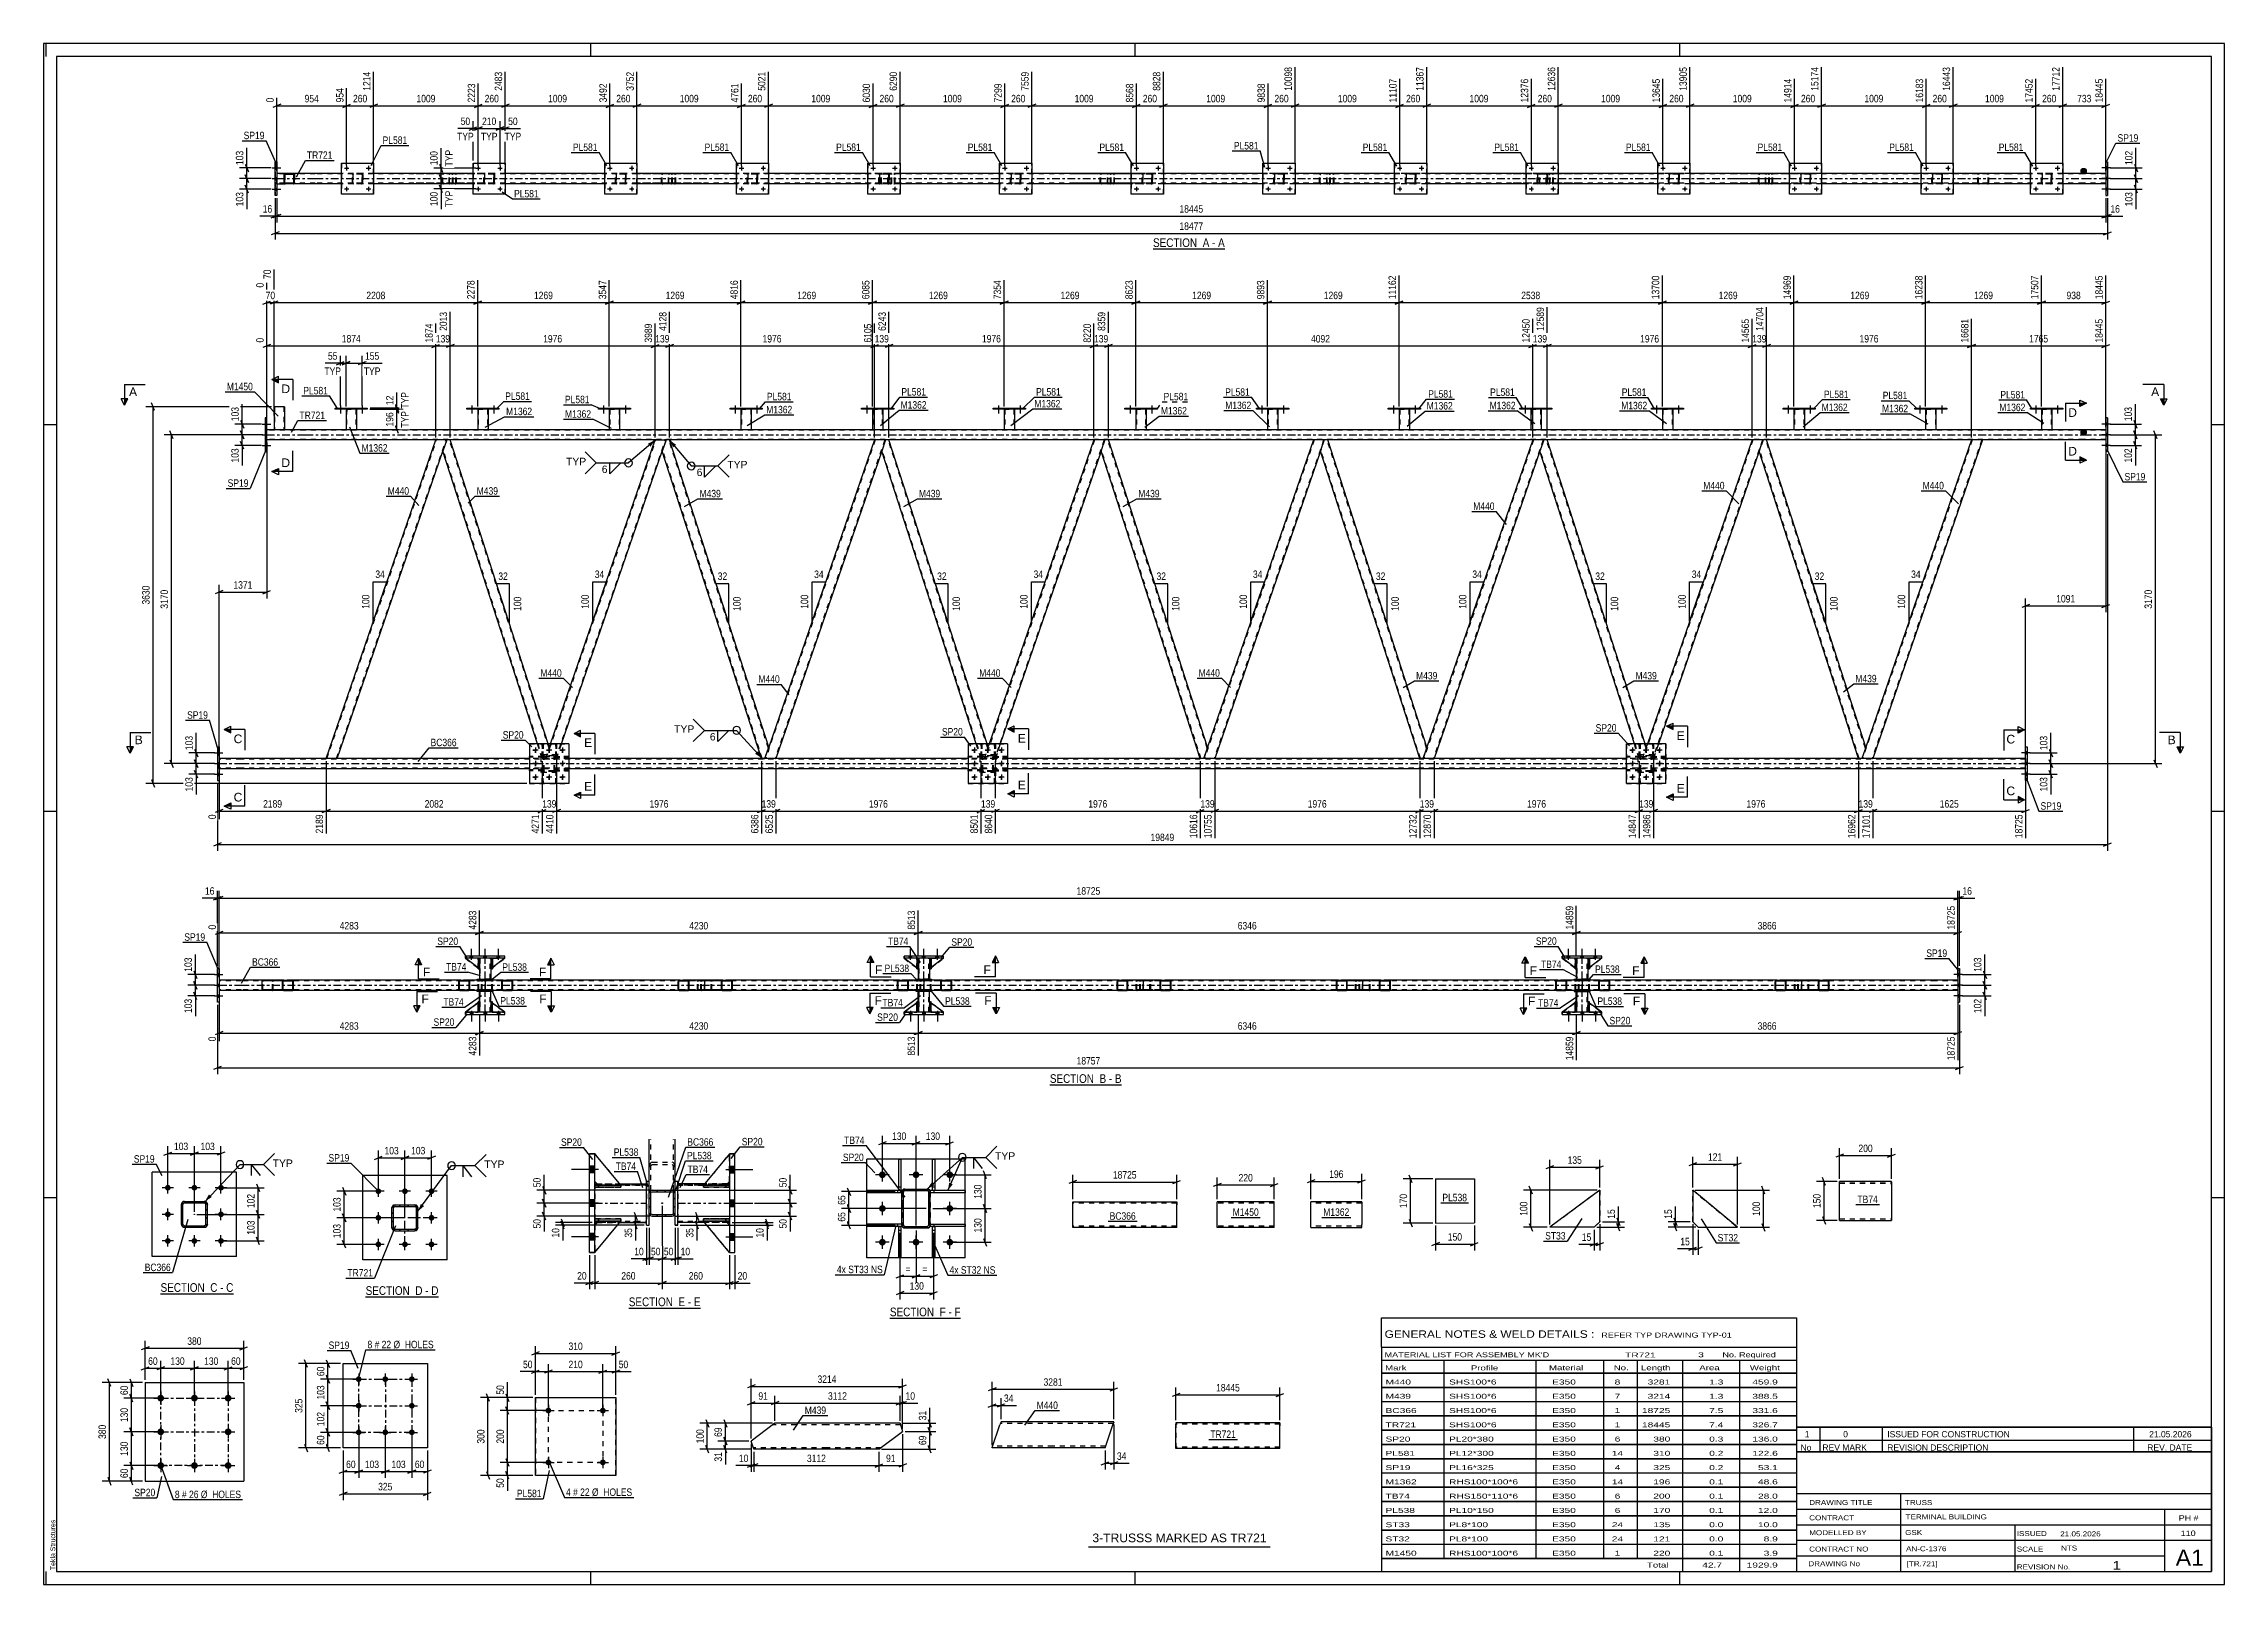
# Paper-space layout 'Layout1' of a CAD drawing. Header units: millimetres. Extents: x 0 to 841, y 0 to 594.
# The model-space entities are those that its viewports show. They can reach past a viewport. Long polylines and large blocks are cut down to what shows.
import ezdxf

# ---------------------------------------------------------------- set-up
doc = ezdxf.new("R2010")
doc.units = ezdxf.units.MM
doc.linetypes.add('DXK_LINE_DOT2', pattern=[3.9198, 1.9599, -1.9599])
doc.linetypes.add('DXK_LINE_DOT3', pattern=[5.9187, 2.979, -0.9799, 0.9799, -0.9799])
doc.layers.add('Viewport layer', color=7, linetype='Continuous', plot=False)
doc.styles.add('Arial', font='ARIAL.TTF', dxfattribs={"height": 0.2})
doc.styles.add('Arial Narrow', font='ARIALN.TTF', dxfattribs={"height": 0.2})

# ---------------------------------------------------------------- blocks, each defined once
blk = doc.blocks.new('Unknown-122573538-1135')
at = {"color": 5, "linetype": 'Continuous'}
for p, q in [((841, 594), (0, 594)), ((0, 594), (0, 0)), ((1, 589), (1, 594)), ((836, 589), (5, 589)), ((5, 589), (5, 5)), ((211, 589), (211, 594)), ((421, 589), (421, 594)), ((631, 589), (631, 594)), ((836, 5), (836, 589)), ((841, 0), (841, 594)), ((5, 447), (0, 447)), ((841, 447), (836, 447)), ((5, 298), (0, 298)), ((841, 298), (836, 298)), ((5, 149), (0, 149)), ((841, 149), (836, 149)), ((0, 0), (841, 0)), ((1, 0), (1, 5)), ((5, 5), (836, 5)), ((211, 0), (211, 5)), ((421, 0), (421, 5)), ((631, 0), (631, 5))]:
    blk.add_line(p, q, dxfattribs=at)
at = {"color": 174, "linetype": 'Continuous', "style": 'Arial'}
blk.add_text('Tekla Structures', height=1.9102, rotation=90, dxfattribs=at).set_placement((4.5, 5.5))
blk = doc.blocks.new('Unknown-122573538-11 - 2500')
at = {"color": 6, "linetype": 'Continuous'}
blk.add_line((427.84, 514.84), (455.48, 514.84), dxfattribs=at)
at = {"color": 0, "linetype": 'Continuous'}
blk.add_wipeout([(445.95, 515.59), (445.95, 519.09), (427.84, 519.09), (427.84, 515.59)], dxfattribs=at)
blk.add_wipeout([(449.55, 515.59), (449.55, 519.09), (447, 519.09), (447, 515.59)], dxfattribs=at)
at = {"color": 7, "linetype": 'Continuous', "style": 'Arial Narrow'}
blk.add_text('SECTION ', height=3.34, dxfattribs=at).set_placement((427.84, 515.59))
at = {"color": 0, "linetype": 'Continuous'}
blk.add_wipeout([(451.88, 515.59), (451.88, 519.09), (450.6, 519.09), (450.6, 515.59)], dxfattribs=at)
blk.add_wipeout([(455.48, 515.59), (455.48, 519.09), (452.93, 519.09), (452.93, 515.59)], dxfattribs=at)
at = {"color": 7, "linetype": 'Continuous', "style": 'Arial Narrow'}
for s, p in [('A', (447, 515.59)), ('-', (450.6, 515.59)), ('A', (452.93, 515.59))]:
    blk.add_text(s, height=3.34, dxfattribs=at).set_placement(p)
blk = doc.blocks.new('Unknown-122573538-12 - 4939')
at = {"color": 6, "linetype": 'Continuous'}
blk.add_line((388.05, 192.58), (415.7, 192.58), dxfattribs=at)
at = {"color": 0, "linetype": 'Continuous'}
blk.add_wipeout([(406.16, 193.33), (406.16, 196.83), (388.05, 196.83), (388.05, 193.33)], dxfattribs=at)
blk.add_wipeout([(409.77, 193.33), (409.77, 196.83), (407.21, 196.83), (407.21, 193.33)], dxfattribs=at)
at = {"color": 7, "linetype": 'Continuous', "style": 'Arial Narrow'}
blk.add_text('SECTION ', height=3.34, dxfattribs=at).set_placement((388.05, 193.33))
at = {"color": 0, "linetype": 'Continuous'}
blk.add_wipeout([(412.09, 193.33), (412.09, 196.83), (410.82, 196.83), (410.82, 193.33)], dxfattribs=at)
blk.add_wipeout([(415.7, 193.33), (415.7, 196.83), (413.14, 196.83), (413.14, 193.33)], dxfattribs=at)
at = {"color": 7, "linetype": 'Continuous', "style": 'Arial Narrow'}
for s, p in [('B', (407.21, 193.33)), ('-', (410.82, 193.33)), ('B', (413.14, 193.33))]:
    blk.add_text(s, height=3.34, dxfattribs=at).set_placement(p)
blk = doc.blocks.new('Unknown-122573538-13 - 6261')
at = {"color": 6, "linetype": 'Continuous'}
blk.add_line((45.11, 112.03), (73.18, 112.03), dxfattribs=at)
at = {"color": 0, "linetype": 'Continuous'}
blk.add_wipeout([(63.22, 112.78), (63.22, 116.28), (45.11, 116.28), (45.11, 112.78)], dxfattribs=at)
blk.add_wipeout([(67.04, 112.78), (67.04, 116.28), (64.27, 116.28), (64.27, 112.78)], dxfattribs=at)
at = {"color": 7, "linetype": 'Continuous', "style": 'Arial Narrow'}
blk.add_text('SECTION ', height=3.34, dxfattribs=at).set_placement((45.11, 112.78))
at = {"color": 0, "linetype": 'Continuous'}
blk.add_wipeout([(69.36, 112.78), (69.36, 116.28), (68.09, 116.28), (68.09, 112.78)], dxfattribs=at)
blk.add_wipeout([(73.18, 112.78), (73.18, 116.28), (70.41, 116.28), (70.41, 112.78)], dxfattribs=at)
at = {"color": 7, "linetype": 'Continuous', "style": 'Arial Narrow'}
for s, p in [('C', (64.27, 112.78)), ('-', (68.09, 112.78)), ('C', (70.41, 112.78))]:
    blk.add_text(s, height=3.34, dxfattribs=at).set_placement(p)
blk = doc.blocks.new('Unknown-122573538-14 - 1638')
at = {"color": 6, "linetype": 'Continuous'}
blk.add_line((124.19, 110.85), (152.26, 110.85), dxfattribs=at)
at = {"color": 0, "linetype": 'Continuous'}
blk.add_wipeout([(142.3, 111.6), (142.3, 115.1), (124.19, 115.1), (124.19, 111.6)], dxfattribs=at)
blk.add_wipeout([(146.12, 111.6), (146.12, 115.1), (143.35, 115.1), (143.35, 111.6)], dxfattribs=at)
at = {"color": 7, "linetype": 'Continuous', "style": 'Arial Narrow'}
blk.add_text('SECTION ', height=3.34, dxfattribs=at).set_placement((124.19, 111.6))
at = {"color": 0, "linetype": 'Continuous'}
blk.add_wipeout([(148.44, 111.6), (148.44, 115.1), (147.17, 115.1), (147.17, 111.6)], dxfattribs=at)
blk.add_wipeout([(152.26, 111.6), (152.26, 115.1), (149.49, 115.1), (149.49, 111.6)], dxfattribs=at)
at = {"color": 7, "linetype": 'Continuous', "style": 'Arial Narrow'}
for s, p in [('D', (143.35, 111.6)), ('-', (147.17, 111.6)), ('D', (149.49, 111.6))]:
    blk.add_text(s, height=3.34, dxfattribs=at).set_placement(p)
blk = doc.blocks.new('Unknown-122573538-15 - 1250')
at = {"color": 6, "linetype": 'Continuous'}
blk.add_line((225.67, 106.51), (253.31, 106.51), dxfattribs=at)
at = {"color": 0, "linetype": 'Continuous'}
blk.add_wipeout([(243.77, 107.26), (243.77, 110.76), (225.67, 110.76), (225.67, 107.26)], dxfattribs=at)
blk.add_wipeout([(247.38, 107.26), (247.38, 110.76), (244.82, 110.76), (244.82, 107.26)], dxfattribs=at)
at = {"color": 7, "linetype": 'Continuous', "style": 'Arial Narrow'}
blk.add_text('SECTION ', height=3.34, dxfattribs=at).set_placement((225.67, 107.26))
at = {"color": 0, "linetype": 'Continuous'}
blk.add_wipeout([(249.71, 107.26), (249.71, 110.76), (248.43, 110.76), (248.43, 107.26)], dxfattribs=at)
blk.add_wipeout([(253.31, 107.26), (253.31, 110.76), (250.76, 110.76), (250.76, 107.26)], dxfattribs=at)
at = {"color": 7, "linetype": 'Continuous', "style": 'Arial Narrow'}
for s, p in [('E', (244.82, 107.26)), ('E', (250.76, 107.26)), ('-', (248.43, 107.26))]:
    blk.add_text(s, height=3.34, dxfattribs=at).set_placement(p)
blk = doc.blocks.new('Unknown-122573538-17 - 5373')
at = {"color": 6, "linetype": 'Continuous'}
blk.add_line((326.38, 102.61), (353.6, 102.61), dxfattribs=at)
at = {"color": 0, "linetype": 'Continuous'}
blk.add_wipeout([(344.49, 103.36), (344.49, 106.86), (326.38, 106.86), (326.38, 103.36)], dxfattribs=at)
blk.add_wipeout([(347.88, 103.36), (347.88, 106.86), (345.54, 106.86), (345.54, 103.36)], dxfattribs=at)
at = {"color": 7, "linetype": 'Continuous', "style": 'Arial Narrow'}
blk.add_text('SECTION ', height=3.34, dxfattribs=at).set_placement((326.38, 103.36))
at = {"color": 0, "linetype": 'Continuous'}
blk.add_wipeout([(350.21, 103.36), (350.21, 106.86), (348.93, 106.86), (348.93, 103.36)], dxfattribs=at)
blk.add_wipeout([(353.6, 103.36), (353.6, 106.86), (351.26, 106.86), (351.26, 103.36)], dxfattribs=at)
at = {"color": 7, "linetype": 'Continuous', "style": 'Arial Narrow'}
for s, p in [('F', (345.54, 103.36)), ('-', (348.93, 103.36)), ('F', (351.26, 103.36))]:
    blk.add_text(s, height=3.34, dxfattribs=at).set_placement(p)
blk = doc.blocks.new('Bolt-122573538-6019 - 5980')
at = {"linetype": 'Continuous'}
for points in [[(45.15, 73.1, -1), (45.15, 70.5, -1)], [(58.15, 73.1, -1), (58.15, 70.5, -1)], [(71.15, 73.1, -1), (71.15, 70.5, -1)], [(45.15, 60.1, -1), (45.15, 57.5, -1)], [(71.15, 60.1, -1), (71.15, 57.5, -1)], [(45.15, 47.1, -1), (45.15, 44.5, -1)], [(58.15, 47.1, -1), (58.15, 44.5, -1)], [(71.15, 47.1, -1), (71.15, 44.5, -1)]]:
    blk.add_hatch(color=1, dxfattribs=at).paths.add_polyline_path(points)
at = {"color": 1, "linetype": 'Continuous'}
for p, q in [((42.55, 71.8), (47.75, 71.8)), ((45.15, 74.4), (45.15, 69.2)), ((55.55, 71.8), (60.75, 71.8)), ((58.15, 74.4), (58.15, 69.2)), ((68.55, 71.8), (73.75, 71.8)), ((71.15, 74.4), (71.15, 69.2)), ((45.15, 61.4), (45.15, 56.2)), ((71.15, 61.4), (71.15, 56.2)), ((42.55, 58.8), (47.75, 58.8)), ((68.55, 58.8), (73.75, 58.8)), ((42.55, 45.8), (47.75, 45.8)), ((45.15, 48.4), (45.15, 43.2)), ((55.55, 45.8), (60.75, 45.8)), ((58.15, 48.4), (58.15, 43.2)), ((68.55, 45.8), (73.75, 45.8)), ((71.15, 48.4), (71.15, 43.2))]:
    blk.add_line(p, q, dxfattribs=at)
blk = doc.blocks.new('Part-122573538-5986 - 5980')
at = {"color": 2, "linetype": 'Continuous'}
for p, q in [((39.15, 77.8), (39.15, 39.8)), ((39.15, 77.8), (77.15, 77.8)), ((77.15, 77.8), (77.15, 39.8)), ((39.15, 39.8), (77.15, 39.8))]:
    blk.add_line(p, q, dxfattribs=at)
blk = doc.blocks.new('Part-122573538-6788 - 6782')
at = {"color": 2, "linetype": 'Continuous'}
for p, q in [((365.82, 52.74), (368.82, 61.45)), ((369.23, 62.65), (368.82, 61.45)), ((389.23, 62.65), (369.23, 62.65)), ((412.77, 62.65), (389.33, 62.65)), ((409.33, 52.65), (412.36, 61.45)), ((412.74, 62.56), (412.36, 61.45)), ((412.74, 62.56), (412.77, 62.65)), ((365.79, 52.65), (365.82, 52.74)), ((389.23, 52.65), (365.79, 52.65)), ((409.33, 52.65), (389.33, 52.65))]:
    blk.add_line(p, q, dxfattribs=at)
at = {"color": 7, "linetype": 'DXK_LINE_DOT2'}
for p, q in [((389.23, 62.05), (369.02, 62.05)), ((412.56, 62.05), (389.33, 62.05)), ((412.36, 61.45), (412.65, 62.3)), ((365.79, 52.65), (365.82, 52.74)), ((389.23, 53.25), (365.99, 53.25)), ((409.54, 53.25), (389.33, 53.25))]:
    blk.add_line(p, q, dxfattribs=at)
blk = doc.blocks.new('Bolt-122573538-2573 - 2500')
at = {"linetype": 'Continuous'}
for points in [[(116.42, 537.97), (116.43, 538.07), (116.46, 538.15), (116.5, 538.23), (116.57, 538.3), (116.64, 538.36), (116.72, 538.39), (116.81, 538.41), (116.91, 538.41), (117, 538.39), (117.08, 538.36), (117.16, 538.3), (117.22, 538.23), (117.26, 538.15), (117.29, 538.07), (117.3, 537.97), (117.29, 537.88), (117.26, 537.8), (117.22, 537.72), (117.16, 537.65), (117.08, 537.59), (117, 537.56), (116.91, 537.54), (116.81, 537.54), (116.72, 537.56), (116.64, 537.59), (116.57, 537.65), (116.5, 537.72), (116.46, 537.8), (116.43, 537.88)], [(124.82, 537.97), (124.83, 538.07), (124.86, 538.15), (124.9, 538.23), (124.97, 538.3), (125.04, 538.36), (125.12, 538.39), (125.21, 538.41), (125.31, 538.41), (125.4, 538.39), (125.48, 538.36), (125.56, 538.3), (125.62, 538.23), (125.66, 538.15), (125.69, 538.07), (125.7, 537.97), (125.69, 537.88), (125.66, 537.8), (125.62, 537.72), (125.56, 537.65), (125.48, 537.59), (125.4, 537.56), (125.31, 537.54), (125.21, 537.54), (125.12, 537.56), (125.04, 537.59), (124.97, 537.65), (124.9, 537.72), (124.86, 537.8), (124.83, 537.88)]]:
    blk.add_hatch(color=1, dxfattribs=at).paths.add_polyline_path(points)
at = {"color": 1, "linetype": 'Continuous'}
for p, q in [((116.86, 538.85), (116.86, 537.09)), ((125.26, 538.85), (125.26, 537.09)), ((115.98, 537.97), (117.74, 537.97)), ((124.38, 537.97), (126.14, 537.97))]:
    blk.add_line(p, q, dxfattribs=at)
blk = doc.blocks.new('Part-122573538-2615 - 2500')
at = {"color": 7, "linetype": 'DXK_LINE_DOT2'}
for p, q in [((220.58, 543.49), (220.62, 543.68)), ((220.58, 543.49), (220.59, 543.49)), ((220.58, 540.45), (220.58, 543.49)), ((220.59, 540.45), (220.58, 540.45)), ((220.62, 540.27), (220.58, 540.45)), ((220.62, 543.68), (220.59, 543.49)), ((220.59, 540.45), (220.59, 543.49)), ((220.59, 540.45), (220.62, 540.27)), ((220.84, 543.59), (220.82, 543.49)), ((220.83, 543.49), (220.82, 543.49)), ((220.82, 543.49), (220.82, 540.45)), ((220.82, 540.45), (220.83, 540.45)), ((220.82, 540.45), (220.84, 540.36)), ((220.83, 543.49), (220.84, 543.59)), ((220.83, 540.45), (220.83, 543.49)), ((220.84, 540.36), (220.83, 540.45)), ((220.84, 543.59), (220.9, 543.66)), ((220.89, 543.66), (220.84, 543.59)), ((220.9, 540.28), (220.84, 540.36)), ((220.84, 540.36), (220.89, 540.28)), ((220.88, 543.94), (221.06, 543.97)), ((221.07, 543.97), (220.88, 543.94)), ((220.88, 543.94), (220.88, 543.94)), ((220.88, 540.01), (220.88, 540.01)), ((221.06, 539.97), (220.88, 540.01)), ((220.88, 540.01), (221.07, 539.97)), ((220.97, 543.72), (220.89, 543.66)), ((220.89, 540.28), (220.97, 540.23)), ((220.9, 543.66), (220.97, 543.72)), ((220.97, 540.23), (220.9, 540.28)), ((220.97, 543.72), (221.07, 543.73)), ((221.06, 543.73), (220.97, 543.72)), ((221.07, 540.21), (220.97, 540.23)), ((220.97, 540.23), (221.06, 540.21)), ((224.11, 543.97), (221.06, 543.97)), ((224.11, 543.73), (221.06, 543.73)), ((224.11, 540.21), (221.06, 540.21)), ((224.11, 539.97), (221.06, 539.97)), ((224.1, 543.97), (224.29, 543.94)), ((224.2, 543.72), (224.1, 543.73)), ((224.1, 540.21), (224.2, 540.23)), ((224.29, 540.01), (224.1, 539.97)), ((224.29, 543.94), (224.11, 543.97)), ((224.11, 543.73), (224.2, 543.72)), ((224.2, 540.23), (224.11, 540.21)), ((224.11, 539.97), (224.29, 540.01)), ((224.2, 543.72), (224.2, 543.72)), ((224.2, 543.72), (224.28, 543.66)), ((224.27, 543.66), (224.2, 543.72)), ((224.28, 540.28), (224.2, 540.23)), ((224.2, 540.23), (224.27, 540.28)), ((224.2, 540.23), (224.2, 540.23)), ((224.33, 543.59), (224.27, 543.66)), ((224.27, 540.28), (224.33, 540.36)), ((224.28, 543.66), (224.33, 543.59)), ((224.33, 540.36), (224.28, 540.28)), ((224.33, 543.59), (224.35, 543.49)), ((224.34, 543.49), (224.33, 543.59)), ((224.35, 540.45), (224.33, 540.36)), ((224.33, 540.36), (224.34, 540.45)), ((224.35, 543.49), (224.34, 543.49)), ((224.34, 543.49), (224.34, 540.45)), ((224.34, 540.45), (224.35, 540.45)), ((224.35, 540.45), (224.35, 543.49)), ((224.55, 543.68), (224.58, 543.49)), ((224.59, 543.49), (224.55, 543.68)), ((224.58, 540.45), (224.55, 540.27)), ((224.55, 540.27), (224.59, 540.45)), ((224.59, 543.49), (224.58, 543.49)), ((224.58, 543.49), (224.58, 540.45)), ((224.58, 540.45), (224.59, 540.45)), ((224.59, 540.45), (224.59, 543.49))]:
    blk.add_line(p, q, dxfattribs=at)
at = {"color": 7, "linetype": 'DXK_LINE_DOT3'}
blk.add_line((222.59, 541.97), (222.58, 541.97), dxfattribs=at)
at = {"color": 7, "linetype": 'DXK_LINE_DOT2'}
for centre, start, end in [((221.06, 543.49), 112.5, 157.5), ((221.07, 543.49), 112.5, 157.5), ((221.06, 540.45), 202.5, 247.5), ((221.07, 540.45), 202.5, 247.5), ((224.1, 543.49), 22.5, 67.5), ((224.11, 543.49), 22.5, 67.5), ((224.1, 540.45), 292.5, 337.5), ((224.11, 540.45), 292.5, 337.5)]:
    blk.add_arc(centre, 0.48, start, end, dxfattribs=at)
blk = doc.blocks.new('Part-122573538-2639 - 2500')
at = {"color": 7, "linetype": 'DXK_LINE_DOT2'}
for p, q in [((728.22, 543.49), (728.25, 543.68)), ((728.25, 543.68), (728.22, 543.49)), ((728.22, 540.45), (728.22, 543.49)), ((728.22, 543.49), (728.22, 543.49)), ((728.22, 540.45), (728.22, 543.49)), ((728.22, 540.45), (728.22, 540.45)), ((728.25, 540.27), (728.22, 540.45)), ((728.22, 540.45), (728.25, 540.27)), ((728.46, 543.49), (728.48, 543.59)), ((728.47, 543.59), (728.46, 543.49)), ((728.46, 540.45), (728.46, 543.49)), ((728.46, 543.49), (728.46, 543.49)), ((728.46, 543.49), (728.46, 540.45)), ((728.46, 540.45), (728.46, 540.45)), ((728.48, 540.36), (728.46, 540.45)), ((728.46, 540.45), (728.47, 540.36)), ((728.53, 543.66), (728.47, 543.59)), ((728.47, 540.36), (728.53, 540.28)), ((728.48, 543.59), (728.53, 543.66)), ((728.53, 540.28), (728.48, 540.36)), ((728.51, 543.94), (728.7, 543.97)), ((728.7, 543.97), (728.51, 543.94)), ((728.51, 543.94), (728.51, 543.94)), ((728.51, 540.01), (728.51, 540.01)), ((728.7, 539.97), (728.51, 540.01)), ((728.51, 540.01), (728.7, 539.97)), ((728.53, 543.66), (728.61, 543.72)), ((728.6, 543.72), (728.53, 543.66)), ((728.61, 540.23), (728.53, 540.28)), ((728.53, 540.28), (728.6, 540.23)), ((728.7, 543.73), (728.6, 543.72)), ((728.6, 540.23), (728.7, 540.21)), ((728.61, 543.72), (728.7, 543.73)), ((728.7, 540.21), (728.61, 540.23)), ((731.74, 543.97), (728.7, 543.97)), ((731.74, 543.73), (728.7, 543.73)), ((731.74, 540.21), (728.7, 540.21)), ((731.74, 539.97), (728.7, 539.97)), ((731.74, 543.97), (731.92, 543.94)), ((731.92, 543.94), (731.74, 543.97)), ((731.74, 543.73), (731.83, 543.72)), ((731.83, 543.72), (731.74, 543.73)), ((731.83, 540.23), (731.74, 540.21)), ((731.74, 540.21), (731.83, 540.23)), ((731.92, 540.01), (731.74, 539.97)), ((731.74, 539.97), (731.92, 540.01)), ((731.83, 543.72), (731.83, 543.72)), ((731.83, 543.72), (731.91, 543.66)), ((731.91, 543.66), (731.83, 543.72)), ((731.91, 540.28), (731.83, 540.23)), ((731.83, 540.23), (731.91, 540.28)), ((731.83, 540.23), (731.83, 540.23)), ((731.91, 543.66), (731.96, 543.59)), ((731.96, 543.59), (731.91, 543.66)), ((731.96, 540.36), (731.91, 540.28)), ((731.91, 540.28), (731.96, 540.36)), ((731.96, 543.59), (731.98, 543.49)), ((731.98, 543.49), (731.96, 543.59)), ((731.98, 540.45), (731.96, 540.36)), ((731.96, 540.36), (731.98, 540.45)), ((731.98, 540.45), (731.98, 543.49)), ((731.98, 543.49), (731.98, 543.49)), ((731.98, 543.49), (731.98, 540.45)), ((731.98, 540.45), (731.98, 540.45)), ((732.18, 543.68), (732.22, 543.49)), ((732.22, 543.49), (732.18, 543.68)), ((732.22, 540.45), (732.18, 540.27)), ((732.18, 540.27), (732.22, 540.45)), ((732.22, 540.45), (732.22, 543.49)), ((732.22, 543.49), (732.22, 543.49)), ((732.22, 543.49), (732.22, 540.45)), ((732.22, 540.45), (732.22, 540.45))]:
    blk.add_line(p, q, dxfattribs=at)
at = {"color": 7, "linetype": 'DXK_LINE_DOT3'}
blk.add_line((730.22, 541.97), (730.21, 541.97), dxfattribs=at)
at = {"color": 7, "linetype": 'DXK_LINE_DOT2'}
for centre, start, end in [((728.7, 543.49), 112.5, 157.5), ((728.7, 543.49), 112.5, 157.5), ((728.7, 540.45), 202.5, 247.5), ((728.7, 540.45), 202.5, 247.5), ((731.74, 543.49), 22.5, 67.5), ((731.74, 543.49), 22.5, 67.5), ((731.74, 540.45), 292.5, 337.5), ((731.74, 540.45), 292.5, 337.5)]:
    blk.add_arc(centre, 0.48, start, end, dxfattribs=at)
blk = doc.blocks.new('Bolt-122573538-2575 - 2500')
at = {"linetype": 'Continuous'}
for points in [[(167.18, 537.97), (167.19, 538.07), (167.22, 538.15), (167.27, 538.23), (167.33, 538.3), (167.4, 538.36), (167.49, 538.39), (167.58, 538.41), (167.67, 538.41), (167.76, 538.39), (167.84, 538.36), (167.92, 538.3), (167.98, 538.23), (168.02, 538.15), (168.05, 538.07), (168.06, 537.97), (168.05, 537.88), (168.02, 537.8), (167.98, 537.72), (167.92, 537.65), (167.84, 537.59), (167.76, 537.56), (167.67, 537.54), (167.58, 537.54), (167.49, 537.56), (167.4, 537.59), (167.33, 537.65), (167.27, 537.72), (167.22, 537.8), (167.19, 537.88)], [(175.58, 537.97), (175.59, 538.07), (175.62, 538.15), (175.67, 538.23), (175.73, 538.3), (175.8, 538.36), (175.89, 538.39), (175.98, 538.41), (176.07, 538.41), (176.16, 538.39), (176.24, 538.36), (176.32, 538.3), (176.38, 538.23), (176.42, 538.15), (176.45, 538.07), (176.46, 537.97), (176.45, 537.88), (176.42, 537.8), (176.38, 537.72), (176.32, 537.65), (176.24, 537.59), (176.16, 537.56), (176.07, 537.54), (175.98, 537.54), (175.89, 537.56), (175.8, 537.59), (175.73, 537.65), (175.67, 537.72), (175.62, 537.8), (175.59, 537.88)]]:
    blk.add_hatch(color=1, dxfattribs=at).paths.add_polyline_path(points)
at = {"color": 1, "linetype": 'Continuous'}
for p, q in [((167.62, 538.85), (167.62, 537.09)), ((176.02, 538.85), (176.02, 537.09)), ((166.74, 537.97), (168.5, 537.97)), ((175.14, 537.97), (176.9, 537.97))]:
    blk.add_line(p, q, dxfattribs=at)
blk = doc.blocks.new('Bolt-122573538-2551 - 2500')
at = {"linetype": 'Continuous'}
for points in [[(89.92, 545.64), (89.92, 546.52), (89.28, 546.52), (89.28, 545.64)], [(89.92, 545.64), (89.92, 546.52), (89.28, 546.52), (89.28, 545.64)], [(89.92, 545.64), (89.92, 546.52), (89.28, 546.52), (89.28, 545.64)], [(89.92, 541.54), (89.92, 542.42), (89.28, 542.42), (89.28, 541.54)], [(89.92, 541.54), (89.92, 542.42), (89.28, 542.42), (89.28, 541.54)], [(89.92, 537.44), (89.92, 538.32), (89.28, 538.32), (89.28, 537.44)], [(89.92, 537.44), (89.92, 538.32), (89.28, 538.32), (89.28, 537.44)], [(89.92, 537.44), (89.92, 538.32), (89.28, 538.32), (89.28, 537.44)]]:
    blk.add_hatch(color=1, dxfattribs=at).paths.add_polyline_path(points)
at = {"color": 1, "linetype": 'Continuous'}
for p, q in [((88.12, 546.08), (91.44, 546.08)), ((88.12, 546.08), (91.44, 546.08)), ((88.12, 546.08), (91.44, 546.08)), ((88.12, 541.98), (91.44, 541.98)), ((88.12, 541.98), (91.44, 541.98)), ((89.28, 546.52), (89.92, 546.52)), ((89.28, 546.52), (89.92, 546.52)), ((89.28, 546.52), (89.92, 546.52)), ((89.28, 545.64), (89.92, 545.64)), ((89.28, 545.64), (89.92, 545.64)), ((89.28, 545.64), (89.92, 545.64)), ((89.28, 542.42), (89.92, 542.42)), ((89.28, 542.42), (89.92, 542.42)), ((89.28, 541.54), (89.92, 541.54)), ((89.28, 541.54), (89.92, 541.54)), ((89.28, 538.32), (89.92, 538.32)), ((89.28, 538.32), (89.92, 538.32)), ((89.28, 538.32), (89.92, 538.32)), ((88.12, 537.88), (91.44, 537.88)), ((88.12, 537.88), (91.44, 537.88)), ((88.12, 537.88), (91.44, 537.88)), ((89.28, 537.44), (89.92, 537.44)), ((89.28, 537.44), (89.92, 537.44)), ((89.28, 537.44), (89.92, 537.44))]:
    blk.add_line(p, q, dxfattribs=at)
blk = doc.blocks.new('Part-122573538-2603 - 2500')
at = {"color": 2, "linetype": 'Continuous'}
for p, q in [((114.86, 535.97), (114.86, 547.97)), ((114.86, 547.97), (114.86, 547.97)), ((114.86, 547.97), (127.26, 547.97)), ((127.26, 547.97), (127.26, 535.97)), ((114.86, 535.97), (114.86, 535.97)), ((127.26, 535.97), (114.86, 535.97))]:
    blk.add_line(p, q, dxfattribs=at)
at = {"color": 7, "linetype": 'DXK_LINE_DOT2'}
for p, q in [((114.86, 547.97), (114.86, 535.97)), ((114.86, 547.97), (114.86, 547.97)), ((127.26, 535.97), (127.26, 547.97)), ((114.86, 535.97), (114.86, 535.97))]:
    blk.add_line(p, q, dxfattribs=at)
blk = doc.blocks.new('Part-122573538-2550 - 2500')
at = {"linetype": 'Continuous'}
blk.add_hatch(color=2, dxfattribs=at).paths.add_polyline_path([(786.73, 543.98), (785.93, 545.38), (787.53, 545.38)])
at = {"color": 2, "linetype": 'Continuous'}
for p, q in [((104.72, 543.98), (89.92, 543.98)), ((89.92, 539.98), (93.2, 539.98)), ((104.72, 539.98), (96.25, 539.98)), ((114.86, 543.98), (104.82, 543.98)), ((114.86, 539.98), (104.82, 539.98)), ((165.62, 543.98), (127.26, 543.98)), ((165.62, 539.98), (127.26, 539.98)), ((216.39, 543.98), (178.02, 543.98)), ((216.39, 539.98), (178.02, 539.98)), ((267.15, 543.98), (228.79, 543.98)), ((267.15, 539.98), (228.79, 539.98)), ((317.91, 543.98), (279.55, 543.98)), ((317.91, 539.98), (279.55, 539.98)), ((368.68, 543.98), (330.31, 543.98)), ((368.68, 539.98), (330.31, 539.98)), ((419.44, 543.98), (381.08, 543.98)), ((419.44, 539.98), (381.08, 539.98)), ((470.2, 543.98), (431.84, 543.98)), ((470.2, 539.98), (431.84, 539.98)), ((520.97, 543.98), (482.6, 543.98)), ((520.97, 539.98), (482.6, 539.98)), ((571.73, 543.98), (533.37, 543.98)), ((571.73, 539.98), (533.37, 539.98)), ((622.49, 543.98), (584.13, 543.98)), ((622.49, 539.98), (584.13, 539.98)), ((673.25, 543.98), (634.89, 543.98)), ((673.25, 539.98), (634.89, 539.98)), ((724.02, 543.98), (685.65, 543.98)), ((724.02, 539.98), (685.65, 539.98)), ((758.15, 543.98), (736.42, 543.98)), ((758.15, 539.98), (736.42, 539.98)), ((766.25, 543.98), (758.25, 543.98)), ((766.25, 539.98), (758.25, 539.98)), ((786.65, 543.98), (778.65, 543.98)), ((786.65, 539.98), (778.65, 539.98)), ((786.73, 543.98), (785.93, 545.38)), ((785.93, 545.38), (787.53, 545.38)), ((787.53, 545.38), (786.73, 543.98)), ((795.27, 543.98), (786.75, 543.98)), ((795.27, 539.98), (786.75, 539.98))]:
    blk.add_line(p, q, dxfattribs=at)
at = {"color": 7, "linetype": 'DXK_LINE_DOT2'}
for p, q in [((89.92, 543.98), (89.92, 543.98)), ((89.92, 543.98), (89.92, 539.98)), ((89.92, 539.98), (89.92, 543.98)), ((89.92, 543.98), (89.92, 543.98)), ((104.72, 543.74), (89.92, 543.74)), ((104.72, 540.22), (89.92, 540.22)), ((89.92, 539.98), (89.92, 539.98)), ((89.92, 539.98), (89.92, 539.98)), ((96.25, 539.98), (93.2, 539.98)), ((758.15, 543.74), (104.82, 543.74)), ((758.15, 540.22), (104.82, 540.22)), ((127.26, 543.98), (114.86, 543.98)), ((127.26, 539.98), (114.86, 539.98)), ((178.02, 543.98), (165.62, 543.98)), ((178.02, 539.98), (165.62, 539.98)), ((758.15, 543.98), (216.39, 543.98)), ((228.79, 543.98), (216.39, 543.98)), ((228.79, 539.98), (216.39, 539.98)), ((279.55, 543.98), (267.15, 543.98)), ((279.55, 539.98), (267.15, 539.98)), ((330.31, 543.98), (317.91, 543.98)), ((330.31, 539.98), (317.91, 539.98)), ((381.08, 543.98), (368.68, 543.98)), ((381.08, 539.98), (368.68, 539.98)), ((431.84, 543.98), (419.44, 543.98)), ((431.84, 539.98), (419.44, 539.98)), ((482.6, 543.98), (470.2, 543.98)), ((482.6, 539.98), (470.2, 539.98)), ((533.37, 543.98), (520.97, 543.98)), ((533.37, 539.98), (520.97, 539.98)), ((584.13, 543.98), (571.73, 543.98)), ((584.13, 539.98), (571.73, 539.98)), ((634.89, 543.98), (622.49, 543.98)), ((634.89, 539.98), (622.49, 539.98)), ((685.65, 543.98), (673.25, 543.98)), ((685.65, 539.98), (673.25, 539.98)), ((736.42, 543.98), (724.02, 543.98)), ((736.42, 539.98), (724.02, 539.98)), ((778.65, 543.98), (758.25, 543.98)), ((786.65, 543.74), (758.25, 543.74)), ((786.65, 540.22), (758.25, 540.22)), ((778.65, 539.98), (766.25, 539.98)), ((795.27, 543.74), (786.75, 543.74)), ((795.27, 540.22), (786.75, 540.22)), ((795.27, 543.98), (795.27, 539.98))]:
    blk.add_line(p, q, dxfattribs=at)
at = {"color": 7, "linetype": 'DXK_LINE_DOT3'}
for p, q in [((89.92, 541.98), (104.72, 541.98)), ((104.82, 541.98), (758.15, 541.98)), ((758.25, 541.98), (786.65, 541.98)), ((786.75, 541.98), (795.27, 541.98))]:
    blk.add_line(p, q, dxfattribs=at)
at = {"color": 2, "linetype": 'Continuous'}
blk.add_circle((786.73, 544.88), 1, dxfattribs=at)
blk = doc.blocks.new('Bolt-122573538-2553 - 2500')
at = {"linetype": 'Continuous'}
for points in [[(795.91, 545.64), (795.91, 546.52), (795.27, 546.52), (795.27, 545.64)], [(795.91, 545.64), (795.91, 546.52), (795.27, 546.52), (795.27, 545.64)], [(795.91, 545.64), (795.91, 546.52), (795.27, 546.52), (795.27, 545.64)], [(795.91, 541.54), (795.91, 542.42), (795.27, 542.42), (795.27, 541.54)], [(795.91, 541.54), (795.91, 542.42), (795.27, 542.42), (795.27, 541.54)], [(795.91, 537.44), (795.91, 538.32), (795.27, 538.32), (795.27, 537.44)], [(795.91, 537.44), (795.91, 538.32), (795.27, 538.32), (795.27, 537.44)], [(795.91, 537.44), (795.91, 538.32), (795.27, 538.32), (795.27, 537.44)]]:
    blk.add_hatch(color=1, dxfattribs=at).paths.add_polyline_path(points)
at = {"color": 1, "linetype": 'Continuous'}
for p, q in [((797.07, 546.08), (793.75, 546.08)), ((797.07, 546.08), (793.75, 546.08)), ((797.07, 546.08), (793.75, 546.08)), ((797.07, 541.98), (793.75, 541.98)), ((797.07, 541.98), (793.75, 541.98)), ((795.91, 546.52), (795.27, 546.52)), ((795.91, 546.52), (795.27, 546.52)), ((795.91, 546.52), (795.27, 546.52)), ((795.91, 545.64), (795.27, 545.64)), ((795.91, 545.64), (795.27, 545.64)), ((795.91, 545.64), (795.27, 545.64)), ((795.91, 542.42), (795.27, 542.42)), ((795.91, 542.42), (795.27, 542.42)), ((795.91, 541.54), (795.27, 541.54)), ((795.91, 541.54), (795.27, 541.54)), ((795.91, 538.32), (795.27, 538.32)), ((795.91, 538.32), (795.27, 538.32)), ((795.91, 538.32), (795.27, 538.32)), ((797.07, 537.88), (793.75, 537.88)), ((797.07, 537.88), (793.75, 537.88)), ((797.07, 537.88), (793.75, 537.88)), ((795.91, 537.44), (795.27, 537.44)), ((795.91, 537.44), (795.27, 537.44)), ((795.91, 537.44), (795.27, 537.44))]:
    blk.add_line(p, q, dxfattribs=at)
blk = doc.blocks.new('Bolt-122573538-2572 - 2500')
at = {"linetype": 'Continuous'}
for points in [[(116.42, 545.97), (116.43, 546.07), (116.46, 546.15), (116.5, 546.23), (116.57, 546.3), (116.64, 546.36), (116.72, 546.39), (116.81, 546.41), (116.91, 546.41), (117, 546.39), (117.08, 546.36), (117.16, 546.3), (117.22, 546.23), (117.26, 546.15), (117.29, 546.07), (117.3, 545.97), (117.29, 545.88), (117.26, 545.8), (117.22, 545.72), (117.16, 545.65), (117.08, 545.59), (117, 545.56), (116.91, 545.54), (116.81, 545.54), (116.72, 545.56), (116.64, 545.59), (116.57, 545.65), (116.5, 545.72), (116.46, 545.8), (116.43, 545.88)], [(124.82, 545.97), (124.83, 546.07), (124.86, 546.15), (124.9, 546.23), (124.97, 546.3), (125.04, 546.36), (125.12, 546.39), (125.21, 546.41), (125.31, 546.41), (125.4, 546.39), (125.48, 546.36), (125.56, 546.3), (125.62, 546.23), (125.66, 546.15), (125.69, 546.07), (125.7, 545.97), (125.69, 545.88), (125.66, 545.8), (125.62, 545.72), (125.56, 545.65), (125.48, 545.59), (125.4, 545.56), (125.31, 545.54), (125.21, 545.54), (125.12, 545.56), (125.04, 545.59), (124.97, 545.65), (124.9, 545.72), (124.86, 545.8), (124.83, 545.88)]]:
    blk.add_hatch(color=1, dxfattribs=at).paths.add_polyline_path(points)
at = {"color": 1, "linetype": 'Continuous'}
for p, q in [((116.86, 546.85), (116.86, 545.09)), ((125.26, 546.85), (125.26, 545.09)), ((115.98, 545.97), (117.74, 545.97)), ((124.38, 545.97), (126.14, 545.97))]:
    blk.add_line(p, q, dxfattribs=at)
blk = doc.blocks.new('Part-122573538-2638 - 2500')
at = {"color": 2, "linetype": 'Continuous'}
for p, q in [((724.02, 535.97), (724.02, 547.97)), ((724.02, 547.97), (724.02, 547.97)), ((724.02, 547.97), (736.42, 547.97)), ((736.42, 547.97), (736.42, 535.97)), ((724.02, 535.97), (724.02, 535.97)), ((736.42, 535.97), (724.02, 535.97))]:
    blk.add_line(p, q, dxfattribs=at)
at = {"color": 7, "linetype": 'DXK_LINE_DOT2'}
for p, q in [((724.02, 547.97), (724.02, 535.97)), ((724.02, 547.97), (724.02, 547.97)), ((736.42, 535.97), (736.42, 547.97)), ((724.02, 535.97), (724.02, 535.97))]:
    blk.add_line(p, q, dxfattribs=at)
blk = doc.blocks.new('Bolt-122573538-2574 - 2500')
at = {"linetype": 'Continuous'}
for points in [[(167.18, 545.97), (167.19, 546.07), (167.22, 546.15), (167.27, 546.23), (167.33, 546.3), (167.4, 546.36), (167.49, 546.39), (167.58, 546.41), (167.67, 546.41), (167.76, 546.39), (167.84, 546.36), (167.92, 546.3), (167.98, 546.23), (168.02, 546.15), (168.05, 546.07), (168.06, 545.97), (168.05, 545.88), (168.02, 545.8), (167.98, 545.72), (167.92, 545.65), (167.84, 545.59), (167.76, 545.56), (167.67, 545.54), (167.58, 545.54), (167.49, 545.56), (167.4, 545.59), (167.33, 545.65), (167.27, 545.72), (167.22, 545.8), (167.19, 545.88)], [(175.58, 545.97), (175.59, 546.07), (175.62, 546.15), (175.67, 546.23), (175.73, 546.3), (175.8, 546.36), (175.89, 546.39), (175.98, 546.41), (176.07, 546.41), (176.16, 546.39), (176.24, 546.36), (176.32, 546.3), (176.38, 546.23), (176.42, 546.15), (176.45, 546.07), (176.46, 545.97), (176.45, 545.88), (176.42, 545.8), (176.38, 545.72), (176.32, 545.65), (176.24, 545.59), (176.16, 545.56), (176.07, 545.54), (175.98, 545.54), (175.89, 545.56), (175.8, 545.59), (175.73, 545.65), (175.67, 545.72), (175.62, 545.8), (175.59, 545.88)]]:
    blk.add_hatch(color=1, dxfattribs=at).paths.add_polyline_path(points)
at = {"color": 1, "linetype": 'Continuous'}
for p, q in [((167.62, 546.85), (167.62, 545.09)), ((176.02, 546.85), (176.02, 545.09)), ((166.74, 545.97), (168.5, 545.97)), ((175.14, 545.97), (176.9, 545.97))]:
    blk.add_line(p, q, dxfattribs=at)
blk = doc.blocks.new('Bolt-122573538-2576 - 2500')
at = {"linetype": 'Continuous'}
for points in [[(217.95, 545.97), (217.96, 546.07), (217.98, 546.15), (218.03, 546.23), (218.09, 546.3), (218.17, 546.36), (218.25, 546.39), (218.34, 546.41), (218.43, 546.41), (218.52, 546.39), (218.61, 546.36), (218.68, 546.3), (218.74, 546.23), (218.79, 546.15), (218.82, 546.07), (218.83, 545.97), (218.82, 545.88), (218.79, 545.8), (218.74, 545.72), (218.68, 545.65), (218.61, 545.59), (218.52, 545.56), (218.43, 545.54), (218.34, 545.54), (218.25, 545.56), (218.17, 545.59), (218.09, 545.65), (218.03, 545.72), (217.98, 545.8), (217.96, 545.88)], [(226.35, 545.97), (226.36, 546.07), (226.38, 546.15), (226.43, 546.23), (226.49, 546.3), (226.57, 546.36), (226.65, 546.39), (226.74, 546.41), (226.83, 546.41), (226.92, 546.39), (227.01, 546.36), (227.08, 546.3), (227.14, 546.23), (227.19, 546.15), (227.22, 546.07), (227.23, 545.97), (227.22, 545.88), (227.19, 545.8), (227.14, 545.72), (227.08, 545.65), (227.01, 545.59), (226.92, 545.56), (226.83, 545.54), (226.74, 545.54), (226.65, 545.56), (226.57, 545.59), (226.49, 545.65), (226.43, 545.72), (226.38, 545.8), (226.36, 545.88)]]:
    blk.add_hatch(color=1, dxfattribs=at).paths.add_polyline_path(points)
at = {"color": 1, "linetype": 'Continuous'}
for p, q in [((218.39, 546.85), (218.39, 545.09)), ((226.79, 546.85), (226.79, 545.09)), ((217.51, 545.97), (219.27, 545.97)), ((225.91, 545.97), (227.67, 545.97))]:
    blk.add_line(p, q, dxfattribs=at)
blk = doc.blocks.new('Bolt-122573538-2577 - 2500')
at = {"linetype": 'Continuous'}
for points in [[(217.95, 537.97), (217.96, 538.07), (217.98, 538.15), (218.03, 538.23), (218.09, 538.3), (218.17, 538.36), (218.25, 538.39), (218.34, 538.41), (218.43, 538.41), (218.52, 538.39), (218.61, 538.36), (218.68, 538.3), (218.74, 538.23), (218.79, 538.15), (218.82, 538.07), (218.83, 537.97), (218.82, 537.88), (218.79, 537.8), (218.74, 537.72), (218.68, 537.65), (218.61, 537.59), (218.52, 537.56), (218.43, 537.54), (218.34, 537.54), (218.25, 537.56), (218.17, 537.59), (218.09, 537.65), (218.03, 537.72), (217.98, 537.8), (217.96, 537.88)], [(226.35, 537.97), (226.36, 538.07), (226.38, 538.15), (226.43, 538.23), (226.49, 538.3), (226.57, 538.36), (226.65, 538.39), (226.74, 538.41), (226.83, 538.41), (226.92, 538.39), (227.01, 538.36), (227.08, 538.3), (227.14, 538.23), (227.19, 538.15), (227.22, 538.07), (227.23, 537.97), (227.22, 537.88), (227.19, 537.8), (227.14, 537.72), (227.08, 537.65), (227.01, 537.59), (226.92, 537.56), (226.83, 537.54), (226.74, 537.54), (226.65, 537.56), (226.57, 537.59), (226.49, 537.65), (226.43, 537.72), (226.38, 537.8), (226.36, 537.88)]]:
    blk.add_hatch(color=1, dxfattribs=at).paths.add_polyline_path(points)
at = {"color": 1, "linetype": 'Continuous'}
for p, q in [((218.39, 538.85), (218.39, 537.09)), ((226.79, 538.85), (226.79, 537.09)), ((217.51, 537.97), (219.27, 537.97)), ((225.91, 537.97), (227.67, 537.97))]:
    blk.add_line(p, q, dxfattribs=at)
blk = doc.blocks.new('Bolt-122573538-2578 - 2500')
at = {"linetype": 'Continuous'}
for points in [[(268.71, 545.97), (268.72, 546.07), (268.75, 546.15), (268.79, 546.23), (268.86, 546.3), (268.93, 546.36), (269.01, 546.39), (269.1, 546.41), (269.2, 546.41), (269.29, 546.39), (269.37, 546.36), (269.44, 546.3), (269.51, 546.23), (269.55, 546.15), (269.58, 546.07), (269.59, 545.97), (269.58, 545.88), (269.55, 545.8), (269.51, 545.72), (269.44, 545.65), (269.37, 545.59), (269.29, 545.56), (269.2, 545.54), (269.1, 545.54), (269.01, 545.56), (268.93, 545.59), (268.86, 545.65), (268.79, 545.72), (268.75, 545.8), (268.72, 545.88)], [(277.11, 545.97), (277.12, 546.07), (277.15, 546.15), (277.19, 546.23), (277.26, 546.3), (277.33, 546.36), (277.41, 546.39), (277.5, 546.41), (277.6, 546.41), (277.69, 546.39), (277.77, 546.36), (277.84, 546.3), (277.91, 546.23), (277.95, 546.15), (277.98, 546.07), (277.99, 545.97), (277.98, 545.88), (277.95, 545.8), (277.91, 545.72), (277.84, 545.65), (277.77, 545.59), (277.69, 545.56), (277.6, 545.54), (277.5, 545.54), (277.41, 545.56), (277.33, 545.59), (277.26, 545.65), (277.19, 545.72), (277.15, 545.8), (277.12, 545.88)]]:
    blk.add_hatch(color=1, dxfattribs=at).paths.add_polyline_path(points)
at = {"color": 1, "linetype": 'Continuous'}
for p, q in [((269.15, 546.85), (269.15, 545.09)), ((277.55, 546.85), (277.55, 545.09)), ((268.27, 545.97), (270.03, 545.97)), ((276.67, 545.97), (278.43, 545.97))]:
    blk.add_line(p, q, dxfattribs=at)
blk = doc.blocks.new('Bolt-122573538-2579 - 2500')
at = {"linetype": 'Continuous'}
for points in [[(268.71, 537.97), (268.72, 538.07), (268.75, 538.15), (268.79, 538.23), (268.86, 538.3), (268.93, 538.36), (269.01, 538.39), (269.1, 538.41), (269.2, 538.41), (269.29, 538.39), (269.37, 538.36), (269.44, 538.3), (269.51, 538.23), (269.55, 538.15), (269.58, 538.07), (269.59, 537.97), (269.58, 537.88), (269.55, 537.8), (269.51, 537.72), (269.44, 537.65), (269.37, 537.59), (269.29, 537.56), (269.2, 537.54), (269.1, 537.54), (269.01, 537.56), (268.93, 537.59), (268.86, 537.65), (268.79, 537.72), (268.75, 537.8), (268.72, 537.88)], [(277.11, 537.97), (277.12, 538.07), (277.15, 538.15), (277.19, 538.23), (277.26, 538.3), (277.33, 538.36), (277.41, 538.39), (277.5, 538.41), (277.6, 538.41), (277.69, 538.39), (277.77, 538.36), (277.84, 538.3), (277.91, 538.23), (277.95, 538.15), (277.98, 538.07), (277.99, 537.97), (277.98, 537.88), (277.95, 537.8), (277.91, 537.72), (277.84, 537.65), (277.77, 537.59), (277.69, 537.56), (277.6, 537.54), (277.5, 537.54), (277.41, 537.56), (277.33, 537.59), (277.26, 537.65), (277.19, 537.72), (277.15, 537.8), (277.12, 537.88)]]:
    blk.add_hatch(color=1, dxfattribs=at).paths.add_polyline_path(points)
at = {"color": 1, "linetype": 'Continuous'}
for p, q in [((269.15, 538.85), (269.15, 537.09)), ((277.55, 538.85), (277.55, 537.09)), ((268.27, 537.97), (270.03, 537.97)), ((276.67, 537.97), (278.43, 537.97))]:
    blk.add_line(p, q, dxfattribs=at)
blk = doc.blocks.new('Part-122573538-2644 - 2500')
at = {"color": 2, "linetype": 'Continuous'}
for p, q in [((673.25, 535.97), (673.25, 547.97)), ((673.25, 547.97), (673.25, 547.97)), ((673.25, 547.97), (685.65, 547.97)), ((685.65, 547.97), (685.65, 535.97)), ((673.25, 535.97), (673.25, 535.97)), ((685.65, 535.97), (673.25, 535.97))]:
    blk.add_line(p, q, dxfattribs=at)
at = {"color": 7, "linetype": 'DXK_LINE_DOT2'}
for p, q in [((673.25, 547.97), (673.25, 535.97)), ((673.25, 547.97), (673.25, 547.97)), ((685.65, 535.97), (685.65, 547.97)), ((673.25, 535.97), (673.25, 535.97))]:
    blk.add_line(p, q, dxfattribs=at)
blk = doc.blocks.new('Bolt-122573538-2580 - 2500')
at = {"linetype": 'Continuous'}
for points in [[(319.47, 545.97), (319.48, 546.07), (319.5, 546.15), (319.55, 546.23), (319.61, 546.3), (319.69, 546.36), (319.77, 546.39), (319.86, 546.41), (319.95, 546.41), (320.04, 546.39), (320.13, 546.36), (320.2, 546.3), (320.26, 546.23), (320.31, 546.15), (320.34, 546.07), (320.35, 545.97), (320.34, 545.88), (320.31, 545.8), (320.26, 545.72), (320.2, 545.65), (320.13, 545.59), (320.04, 545.56), (319.95, 545.54), (319.86, 545.54), (319.77, 545.56), (319.69, 545.59), (319.61, 545.65), (319.55, 545.72), (319.5, 545.8), (319.48, 545.88)], [(327.87, 545.97), (327.88, 546.07), (327.9, 546.15), (327.95, 546.23), (328.01, 546.3), (328.09, 546.36), (328.17, 546.39), (328.26, 546.41), (328.35, 546.41), (328.44, 546.39), (328.53, 546.36), (328.6, 546.3), (328.66, 546.23), (328.71, 546.15), (328.74, 546.07), (328.75, 545.97), (328.74, 545.88), (328.71, 545.8), (328.66, 545.72), (328.6, 545.65), (328.53, 545.59), (328.44, 545.56), (328.35, 545.54), (328.26, 545.54), (328.17, 545.56), (328.09, 545.59), (328.01, 545.65), (327.95, 545.72), (327.9, 545.8), (327.88, 545.88)]]:
    blk.add_hatch(color=1, dxfattribs=at).paths.add_polyline_path(points)
at = {"color": 1, "linetype": 'Continuous'}
for p, q in [((319.91, 546.85), (319.91, 545.09)), ((328.31, 546.85), (328.31, 545.09)), ((319.03, 545.97), (320.79, 545.97)), ((327.43, 545.97), (329.19, 545.97))]:
    blk.add_line(p, q, dxfattribs=at)
blk = doc.blocks.new('Part-122573538-2645 - 2500')
at = {"color": 7, "linetype": 'DXK_LINE_DOT2'}
for p, q in [((677.45, 543.49), (677.49, 543.68)), ((677.49, 543.68), (677.45, 543.49)), ((677.45, 540.45), (677.45, 543.49)), ((677.45, 543.49), (677.45, 543.49)), ((677.45, 540.45), (677.45, 543.49)), ((677.45, 540.45), (677.45, 540.45)), ((677.49, 540.27), (677.45, 540.45)), ((677.45, 540.45), (677.49, 540.27)), ((677.69, 543.49), (677.71, 543.59)), ((677.71, 543.59), (677.69, 543.49)), ((677.69, 540.45), (677.69, 543.49)), ((677.69, 543.49), (677.69, 543.49)), ((677.69, 543.49), (677.69, 540.45)), ((677.69, 540.45), (677.69, 540.45)), ((677.71, 540.36), (677.69, 540.45)), ((677.69, 540.45), (677.71, 540.36)), ((677.71, 543.59), (677.77, 543.66)), ((677.76, 543.66), (677.71, 543.59)), ((677.77, 540.28), (677.71, 540.36)), ((677.71, 540.36), (677.76, 540.28)), ((677.75, 543.94), (677.93, 543.97)), ((677.93, 543.97), (677.75, 543.94)), ((677.75, 543.94), (677.75, 543.94)), ((677.75, 540.01), (677.75, 540.01)), ((677.93, 539.97), (677.75, 540.01)), ((677.75, 540.01), (677.93, 539.97)), ((677.84, 543.72), (677.76, 543.66)), ((677.76, 540.28), (677.84, 540.23)), ((677.77, 543.66), (677.84, 543.72)), ((677.84, 540.23), (677.77, 540.28)), ((677.84, 543.72), (677.93, 543.73)), ((677.93, 543.73), (677.84, 543.72)), ((677.93, 540.21), (677.84, 540.23)), ((677.84, 540.23), (677.93, 540.21)), ((680.97, 543.97), (677.93, 543.97)), ((680.97, 543.73), (677.93, 543.73)), ((680.97, 540.21), (677.93, 540.21)), ((680.97, 539.97), (677.93, 539.97)), ((680.97, 543.97), (681.16, 543.94)), ((681.16, 543.94), (680.97, 543.97)), ((680.97, 543.73), (681.07, 543.72)), ((681.07, 543.72), (680.97, 543.73)), ((681.07, 540.23), (680.97, 540.21)), ((680.97, 540.21), (681.07, 540.23)), ((681.16, 540.01), (680.97, 539.97)), ((680.97, 539.97), (681.16, 540.01)), ((681.07, 543.72), (681.07, 543.72)), ((681.07, 543.72), (681.14, 543.66)), ((681.14, 543.66), (681.07, 543.72)), ((681.14, 540.28), (681.07, 540.23)), ((681.07, 540.23), (681.14, 540.28)), ((681.07, 540.23), (681.07, 540.23)), ((681.14, 543.66), (681.2, 543.59)), ((681.2, 543.59), (681.14, 543.66)), ((681.2, 540.36), (681.14, 540.28)), ((681.14, 540.28), (681.2, 540.36)), ((681.2, 543.59), (681.21, 543.49)), ((681.21, 543.49), (681.2, 543.59)), ((681.21, 540.45), (681.2, 540.36)), ((681.2, 540.36), (681.21, 540.45)), ((681.21, 540.45), (681.21, 543.49)), ((681.21, 543.49), (681.21, 543.49)), ((681.21, 543.49), (681.21, 540.45)), ((681.21, 540.45), (681.21, 540.45)), ((681.42, 543.68), (681.45, 543.49)), ((681.45, 543.49), (681.42, 543.68)), ((681.45, 540.45), (681.42, 540.27)), ((681.42, 540.27), (681.45, 540.45)), ((681.45, 540.45), (681.45, 543.49)), ((681.45, 543.49), (681.45, 543.49)), ((681.45, 543.49), (681.45, 540.45)), ((681.45, 540.45), (681.45, 540.45))]:
    blk.add_line(p, q, dxfattribs=at)
at = {"color": 7, "linetype": 'DXK_LINE_DOT3'}
blk.add_line((679.46, 541.97), (679.45, 541.97), dxfattribs=at)
at = {"color": 7, "linetype": 'DXK_LINE_DOT2'}
for centre, start, end in [((677.93, 543.49), 112.5, 157.5), ((677.93, 543.49), 112.5, 157.5), ((677.93, 540.45), 202.5, 247.5), ((677.93, 540.45), 202.5, 247.5), ((680.97, 543.49), 22.5, 67.5), ((680.97, 543.49), 22.5, 67.5), ((680.97, 540.45), 292.5, 337.5), ((680.97, 540.45), 292.5, 337.5)]:
    blk.add_arc(centre, 0.48, start, end, dxfattribs=at)
blk = doc.blocks.new('Bolt-122573538-2581 - 2500')
at = {"linetype": 'Continuous'}
for points in [[(319.47, 537.97), (319.48, 538.07), (319.5, 538.15), (319.55, 538.23), (319.61, 538.3), (319.69, 538.36), (319.77, 538.39), (319.86, 538.41), (319.95, 538.41), (320.04, 538.39), (320.13, 538.36), (320.2, 538.3), (320.26, 538.23), (320.31, 538.15), (320.34, 538.07), (320.35, 537.97), (320.34, 537.88), (320.31, 537.8), (320.26, 537.72), (320.2, 537.65), (320.13, 537.59), (320.04, 537.56), (319.95, 537.54), (319.86, 537.54), (319.77, 537.56), (319.69, 537.59), (319.61, 537.65), (319.55, 537.72), (319.5, 537.8), (319.48, 537.88)], [(327.87, 537.97), (327.88, 538.07), (327.9, 538.15), (327.95, 538.23), (328.01, 538.3), (328.09, 538.36), (328.17, 538.39), (328.26, 538.41), (328.35, 538.41), (328.44, 538.39), (328.53, 538.36), (328.6, 538.3), (328.66, 538.23), (328.71, 538.15), (328.74, 538.07), (328.75, 537.97), (328.74, 537.88), (328.71, 537.8), (328.66, 537.72), (328.6, 537.65), (328.53, 537.59), (328.44, 537.56), (328.35, 537.54), (328.26, 537.54), (328.17, 537.56), (328.09, 537.59), (328.01, 537.65), (327.95, 537.72), (327.9, 537.8), (327.88, 537.88)]]:
    blk.add_hatch(color=1, dxfattribs=at).paths.add_polyline_path(points)
at = {"color": 1, "linetype": 'Continuous'}
for p, q in [((319.91, 538.85), (319.91, 537.09)), ((328.31, 538.85), (328.31, 537.09)), ((319.03, 537.97), (320.79, 537.97)), ((327.43, 537.97), (329.19, 537.97))]:
    blk.add_line(p, q, dxfattribs=at)
blk = doc.blocks.new('Bolt-122573538-2582 - 2500')
at = {"linetype": 'Continuous'}
for points in [[(767.81, 545.97), (767.82, 546.07), (767.85, 546.15), (767.9, 546.23), (767.96, 546.3), (768.03, 546.36), (768.12, 546.39), (768.21, 546.41), (768.3, 546.41), (768.39, 546.39), (768.47, 546.36), (768.55, 546.3), (768.61, 546.23), (768.66, 546.15), (768.68, 546.07), (768.69, 545.97), (768.68, 545.88), (768.66, 545.8), (768.61, 545.72), (768.55, 545.65), (768.47, 545.59), (768.39, 545.56), (768.3, 545.54), (768.21, 545.54), (768.12, 545.56), (768.03, 545.59), (767.96, 545.65), (767.9, 545.72), (767.85, 545.8), (767.82, 545.88)], [(776.21, 545.97), (776.22, 546.07), (776.25, 546.15), (776.3, 546.23), (776.36, 546.3), (776.43, 546.36), (776.52, 546.39), (776.61, 546.41), (776.7, 546.41), (776.79, 546.39), (776.87, 546.36), (776.95, 546.3), (777.01, 546.23), (777.06, 546.15), (777.08, 546.07), (777.09, 545.97), (777.08, 545.88), (777.06, 545.8), (777.01, 545.72), (776.95, 545.65), (776.87, 545.59), (776.79, 545.56), (776.7, 545.54), (776.61, 545.54), (776.52, 545.56), (776.43, 545.59), (776.36, 545.65), (776.3, 545.72), (776.25, 545.8), (776.22, 545.88)]]:
    blk.add_hatch(color=1, dxfattribs=at).paths.add_polyline_path(points)
at = {"color": 1, "linetype": 'Continuous'}
for p, q in [((768.25, 546.85), (768.25, 545.09)), ((776.65, 546.85), (776.65, 545.09)), ((767.37, 545.97), (769.13, 545.97)), ((775.77, 545.97), (777.53, 545.97))]:
    blk.add_line(p, q, dxfattribs=at)
blk = doc.blocks.new('Bolt-122573538-2583 - 2500')
at = {"linetype": 'Continuous'}
for points in [[(767.81, 537.97), (767.82, 538.07), (767.85, 538.15), (767.9, 538.23), (767.96, 538.3), (768.03, 538.36), (768.12, 538.39), (768.21, 538.41), (768.3, 538.41), (768.39, 538.39), (768.47, 538.36), (768.55, 538.3), (768.61, 538.23), (768.66, 538.15), (768.68, 538.07), (768.69, 537.97), (768.68, 537.88), (768.66, 537.8), (768.61, 537.72), (768.55, 537.65), (768.47, 537.59), (768.39, 537.56), (768.3, 537.54), (768.21, 537.54), (768.12, 537.56), (768.03, 537.59), (767.96, 537.65), (767.9, 537.72), (767.85, 537.8), (767.82, 537.88)], [(776.21, 537.97), (776.22, 538.07), (776.25, 538.15), (776.3, 538.23), (776.36, 538.3), (776.43, 538.36), (776.52, 538.39), (776.61, 538.41), (776.7, 538.41), (776.79, 538.39), (776.87, 538.36), (776.95, 538.3), (777.01, 538.23), (777.06, 538.15), (777.08, 538.07), (777.09, 537.97), (777.08, 537.88), (777.06, 537.8), (777.01, 537.72), (776.95, 537.65), (776.87, 537.59), (776.79, 537.56), (776.7, 537.54), (776.61, 537.54), (776.52, 537.56), (776.43, 537.59), (776.36, 537.65), (776.3, 537.72), (776.25, 537.8), (776.22, 537.88)]]:
    blk.add_hatch(color=1, dxfattribs=at).paths.add_polyline_path(points)
at = {"color": 1, "linetype": 'Continuous'}
for p, q in [((768.25, 538.85), (768.25, 537.09)), ((776.65, 538.85), (776.65, 537.09)), ((767.37, 537.97), (769.13, 537.97)), ((775.77, 537.97), (777.53, 537.97))]:
    blk.add_line(p, q, dxfattribs=at)
blk = doc.blocks.new('Bolt-122573538-2584 - 2500')
at = {"linetype": 'Continuous'}
for points in [[(725.58, 545.97), (725.59, 546.07), (725.62, 546.15), (725.66, 546.23), (725.72, 546.3), (725.8, 546.36), (725.88, 546.39), (725.97, 546.41), (726.06, 546.41), (726.15, 546.39), (726.24, 546.36), (726.31, 546.3), (726.37, 546.23), (726.42, 546.15), (726.45, 546.07), (726.46, 545.97), (726.45, 545.88), (726.42, 545.8), (726.37, 545.72), (726.31, 545.65), (726.24, 545.59), (726.15, 545.56), (726.06, 545.54), (725.97, 545.54), (725.88, 545.56), (725.8, 545.59), (725.72, 545.65), (725.66, 545.72), (725.62, 545.8), (725.59, 545.88)], [(733.98, 545.97), (733.99, 546.07), (734.02, 546.15), (734.06, 546.23), (734.12, 546.3), (734.2, 546.36), (734.28, 546.39), (734.37, 546.41), (734.46, 546.41), (734.55, 546.39), (734.64, 546.36), (734.71, 546.3), (734.77, 546.23), (734.82, 546.15), (734.85, 546.07), (734.86, 545.97), (734.85, 545.88), (734.82, 545.8), (734.77, 545.72), (734.71, 545.65), (734.64, 545.59), (734.55, 545.56), (734.46, 545.54), (734.37, 545.54), (734.28, 545.56), (734.2, 545.59), (734.12, 545.65), (734.06, 545.72), (734.02, 545.8), (733.99, 545.88)]]:
    blk.add_hatch(color=1, dxfattribs=at).paths.add_polyline_path(points)
at = {"color": 1, "linetype": 'Continuous'}
for p, q in [((726.02, 546.85), (726.02, 545.09)), ((734.42, 546.85), (734.42, 545.09)), ((725.14, 545.97), (726.9, 545.97)), ((733.54, 545.97), (735.3, 545.97))]:
    blk.add_line(p, q, dxfattribs=at)
blk = doc.blocks.new('Bolt-122573538-2585 - 2500')
at = {"linetype": 'Continuous'}
for points in [[(725.58, 537.97), (725.59, 538.07), (725.62, 538.15), (725.66, 538.23), (725.72, 538.3), (725.8, 538.36), (725.88, 538.39), (725.97, 538.41), (726.06, 538.41), (726.15, 538.39), (726.24, 538.36), (726.31, 538.3), (726.37, 538.23), (726.42, 538.15), (726.45, 538.07), (726.46, 537.97), (726.45, 537.88), (726.42, 537.8), (726.37, 537.72), (726.31, 537.65), (726.24, 537.59), (726.15, 537.56), (726.06, 537.54), (725.97, 537.54), (725.88, 537.56), (725.8, 537.59), (725.72, 537.65), (725.66, 537.72), (725.62, 537.8), (725.59, 537.88)], [(733.98, 537.97), (733.99, 538.07), (734.02, 538.15), (734.06, 538.23), (734.12, 538.3), (734.2, 538.36), (734.28, 538.39), (734.37, 538.41), (734.46, 538.41), (734.55, 538.39), (734.64, 538.36), (734.71, 538.3), (734.77, 538.23), (734.82, 538.15), (734.85, 538.07), (734.86, 537.97), (734.85, 537.88), (734.82, 537.8), (734.77, 537.72), (734.71, 537.65), (734.64, 537.59), (734.55, 537.56), (734.46, 537.54), (734.37, 537.54), (734.28, 537.56), (734.2, 537.59), (734.12, 537.65), (734.06, 537.72), (734.02, 537.8), (733.99, 537.88)]]:
    blk.add_hatch(color=1, dxfattribs=at).paths.add_polyline_path(points)
at = {"color": 1, "linetype": 'Continuous'}
for p, q in [((726.02, 538.85), (726.02, 537.09)), ((734.42, 538.85), (734.42, 537.09)), ((725.14, 537.97), (726.9, 537.97)), ((733.54, 537.97), (735.3, 537.97))]:
    blk.add_line(p, q, dxfattribs=at)
blk = doc.blocks.new('Part-122573538-2650 - 2500')
at = {"color": 2, "linetype": 'Continuous'}
for p, q in [((622.49, 535.97), (622.49, 547.97)), ((622.49, 547.97), (622.49, 547.97)), ((622.49, 547.97), (634.89, 547.97)), ((634.89, 547.97), (634.89, 535.97)), ((622.49, 535.97), (622.49, 535.97)), ((634.89, 535.97), (622.49, 535.97))]:
    blk.add_line(p, q, dxfattribs=at)
at = {"color": 7, "linetype": 'DXK_LINE_DOT2'}
for p, q in [((622.49, 547.97), (622.49, 535.97)), ((622.49, 547.97), (622.49, 547.97)), ((634.89, 535.97), (634.89, 547.97)), ((622.49, 535.97), (622.49, 535.97))]:
    blk.add_line(p, q, dxfattribs=at)
blk = doc.blocks.new('Bolt-122573538-2586 - 2500')
at = {"linetype": 'Continuous'}
for points in [[(674.81, 545.97), (674.82, 546.07), (674.85, 546.15), (674.9, 546.23), (674.96, 546.3), (675.03, 546.36), (675.12, 546.39), (675.21, 546.41), (675.3, 546.41), (675.39, 546.39), (675.47, 546.36), (675.55, 546.3), (675.61, 546.23), (675.66, 546.15), (675.69, 546.07), (675.69, 545.97), (675.69, 545.88), (675.66, 545.8), (675.61, 545.72), (675.55, 545.65), (675.47, 545.59), (675.39, 545.56), (675.3, 545.54), (675.21, 545.54), (675.12, 545.56), (675.03, 545.59), (674.96, 545.65), (674.9, 545.72), (674.85, 545.8), (674.82, 545.88)], [(683.21, 545.97), (683.22, 546.07), (683.25, 546.15), (683.3, 546.23), (683.36, 546.3), (683.43, 546.36), (683.52, 546.39), (683.61, 546.41), (683.7, 546.41), (683.79, 546.39), (683.87, 546.36), (683.95, 546.3), (684.01, 546.23), (684.06, 546.15), (684.09, 546.07), (684.09, 545.97), (684.09, 545.88), (684.06, 545.8), (684.01, 545.72), (683.95, 545.65), (683.87, 545.59), (683.79, 545.56), (683.7, 545.54), (683.61, 545.54), (683.52, 545.56), (683.43, 545.59), (683.36, 545.65), (683.3, 545.72), (683.25, 545.8), (683.22, 545.88)]]:
    blk.add_hatch(color=1, dxfattribs=at).paths.add_polyline_path(points)
at = {"color": 1, "linetype": 'Continuous'}
for p, q in [((675.25, 546.85), (675.25, 545.09)), ((683.65, 546.85), (683.65, 545.09)), ((674.37, 545.97), (676.13, 545.97)), ((682.77, 545.97), (684.53, 545.97))]:
    blk.add_line(p, q, dxfattribs=at)
blk = doc.blocks.new('Part-122573538-2651 - 2500')
at = {"color": 7, "linetype": 'DXK_LINE_DOT2'}
for p, q in [((626.69, 543.49), (626.73, 543.68)), ((626.73, 543.68), (626.69, 543.49)), ((626.69, 540.45), (626.69, 543.49)), ((626.69, 543.49), (626.69, 543.49)), ((626.69, 540.45), (626.69, 543.49)), ((626.69, 540.45), (626.69, 540.45)), ((626.73, 540.27), (626.69, 540.45)), ((626.69, 540.45), (626.73, 540.27)), ((626.93, 543.49), (626.95, 543.59)), ((626.95, 543.59), (626.93, 543.49)), ((626.93, 540.45), (626.93, 543.49)), ((626.93, 543.49), (626.93, 543.49)), ((626.93, 543.49), (626.93, 540.45)), ((626.93, 540.45), (626.93, 540.45)), ((626.95, 540.36), (626.93, 540.45)), ((626.93, 540.45), (626.95, 540.36)), ((626.95, 543.59), (627, 543.66)), ((627, 543.66), (626.95, 543.59)), ((627, 540.28), (626.95, 540.36)), ((626.95, 540.36), (627, 540.28)), ((626.99, 543.94), (627.17, 543.97)), ((627.17, 543.97), (626.99, 543.94)), ((626.99, 543.94), (626.99, 543.94)), ((626.99, 540.01), (626.99, 540.01)), ((627.17, 539.97), (626.99, 540.01)), ((626.99, 540.01), (627.17, 539.97)), ((627, 543.66), (627.08, 543.72)), ((627.08, 543.72), (627, 543.66)), ((627.08, 540.23), (627, 540.28)), ((627, 540.28), (627.08, 540.23)), ((627.08, 543.72), (627.17, 543.73)), ((627.17, 543.73), (627.08, 543.72)), ((627.17, 540.21), (627.08, 540.23)), ((627.08, 540.23), (627.17, 540.21)), ((630.21, 543.97), (627.17, 543.97)), ((630.21, 543.73), (627.17, 543.73)), ((630.21, 540.21), (627.17, 540.21)), ((630.21, 539.97), (627.17, 539.97)), ((630.21, 543.97), (630.39, 543.94)), ((630.4, 543.94), (630.21, 543.97)), ((630.21, 543.73), (630.3, 543.72)), ((630.3, 543.72), (630.21, 543.73)), ((630.3, 540.23), (630.21, 540.21)), ((630.21, 540.21), (630.3, 540.23)), ((630.39, 540.01), (630.21, 539.97)), ((630.21, 539.97), (630.4, 540.01)), ((630.3, 543.72), (630.3, 543.72)), ((630.3, 543.72), (630.38, 543.66)), ((630.38, 543.66), (630.3, 543.72)), ((630.38, 540.28), (630.3, 540.23)), ((630.3, 540.23), (630.38, 540.28)), ((630.3, 540.23), (630.3, 540.23)), ((630.38, 543.66), (630.43, 543.59)), ((630.43, 543.59), (630.38, 543.66)), ((630.43, 540.36), (630.38, 540.28)), ((630.38, 540.28), (630.43, 540.36)), ((630.43, 543.59), (630.45, 543.49)), ((630.45, 543.49), (630.43, 543.59)), ((630.45, 540.45), (630.43, 540.36)), ((630.43, 540.36), (630.45, 540.45)), ((630.45, 540.45), (630.45, 543.49)), ((630.45, 543.49), (630.45, 543.49)), ((630.45, 543.49), (630.45, 540.45)), ((630.45, 540.45), (630.45, 540.45)), ((630.65, 543.68), (630.69, 543.49)), ((630.69, 540.45), (630.65, 540.27)), ((630.69, 543.49), (630.66, 543.68)), ((630.66, 540.27), (630.69, 540.45)), ((630.69, 540.45), (630.69, 543.49)), ((630.69, 543.49), (630.69, 543.49)), ((630.69, 543.49), (630.69, 540.45)), ((630.69, 540.45), (630.69, 540.45))]:
    blk.add_line(p, q, dxfattribs=at)
at = {"color": 7, "linetype": 'DXK_LINE_DOT3'}
blk.add_line((628.69, 541.97), (628.69, 541.97), dxfattribs=at)
at = {"color": 7, "linetype": 'DXK_LINE_DOT2'}
for centre, start, end in [((627.17, 543.49), 112.5, 157.5), ((627.17, 543.49), 112.5, 157.5), ((627.17, 540.45), 202.5, 247.5), ((627.17, 540.45), 202.5, 247.5), ((630.21, 543.49), 22.5, 67.5), ((630.21, 540.45), 292.5, 337.5), ((630.21, 543.49), 22.5, 67.5), ((630.21, 540.45), 292.5, 337.5)]:
    blk.add_arc(centre, 0.48, start, end, dxfattribs=at)
blk = doc.blocks.new('Bolt-122573538-2587 - 2500')
at = {"linetype": 'Continuous'}
for points in [[(674.81, 537.97), (674.82, 538.07), (674.85, 538.15), (674.9, 538.23), (674.96, 538.3), (675.03, 538.36), (675.12, 538.39), (675.21, 538.41), (675.3, 538.41), (675.39, 538.39), (675.47, 538.36), (675.55, 538.3), (675.61, 538.23), (675.66, 538.15), (675.69, 538.07), (675.69, 537.97), (675.69, 537.88), (675.66, 537.8), (675.61, 537.72), (675.55, 537.65), (675.47, 537.59), (675.39, 537.56), (675.3, 537.54), (675.21, 537.54), (675.12, 537.56), (675.03, 537.59), (674.96, 537.65), (674.9, 537.72), (674.85, 537.8), (674.82, 537.88)], [(683.21, 537.97), (683.22, 538.07), (683.25, 538.15), (683.3, 538.23), (683.36, 538.3), (683.43, 538.36), (683.52, 538.39), (683.61, 538.41), (683.7, 538.41), (683.79, 538.39), (683.87, 538.36), (683.95, 538.3), (684.01, 538.23), (684.06, 538.15), (684.09, 538.07), (684.09, 537.97), (684.09, 537.88), (684.06, 537.8), (684.01, 537.72), (683.95, 537.65), (683.87, 537.59), (683.79, 537.56), (683.7, 537.54), (683.61, 537.54), (683.52, 537.56), (683.43, 537.59), (683.36, 537.65), (683.3, 537.72), (683.25, 537.8), (683.22, 537.88)]]:
    blk.add_hatch(color=1, dxfattribs=at).paths.add_polyline_path(points)
at = {"color": 1, "linetype": 'Continuous'}
for p, q in [((675.25, 538.85), (675.25, 537.09)), ((683.65, 538.85), (683.65, 537.09)), ((674.37, 537.97), (676.13, 537.97)), ((682.77, 537.97), (684.53, 537.97))]:
    blk.add_line(p, q, dxfattribs=at)
blk = doc.blocks.new('Bolt-122573538-2588 - 2500')
at = {"linetype": 'Continuous'}
for points in [[(624.05, 545.97), (624.06, 546.07), (624.09, 546.15), (624.14, 546.23), (624.2, 546.3), (624.27, 546.36), (624.36, 546.39), (624.45, 546.41), (624.54, 546.41), (624.63, 546.39), (624.71, 546.36), (624.79, 546.3), (624.85, 546.23), (624.89, 546.15), (624.92, 546.07), (624.93, 545.97), (624.92, 545.88), (624.89, 545.8), (624.85, 545.72), (624.79, 545.65), (624.71, 545.59), (624.63, 545.56), (624.54, 545.54), (624.45, 545.54), (624.36, 545.56), (624.27, 545.59), (624.2, 545.65), (624.14, 545.72), (624.09, 545.8), (624.06, 545.88)], [(632.45, 545.97), (632.46, 546.07), (632.49, 546.15), (632.54, 546.23), (632.6, 546.3), (632.67, 546.36), (632.76, 546.39), (632.85, 546.41), (632.94, 546.41), (633.03, 546.39), (633.11, 546.36), (633.19, 546.3), (633.25, 546.23), (633.29, 546.15), (633.32, 546.07), (633.33, 545.97), (633.32, 545.88), (633.29, 545.8), (633.25, 545.72), (633.19, 545.65), (633.11, 545.59), (633.03, 545.56), (632.94, 545.54), (632.85, 545.54), (632.76, 545.56), (632.67, 545.59), (632.6, 545.65), (632.54, 545.72), (632.49, 545.8), (632.46, 545.88)]]:
    blk.add_hatch(color=1, dxfattribs=at).paths.add_polyline_path(points)
at = {"color": 1, "linetype": 'Continuous'}
for p, q in [((624.49, 546.85), (624.49, 545.09)), ((632.89, 546.85), (632.89, 545.09)), ((623.61, 545.97), (625.37, 545.97)), ((632.01, 545.97), (633.77, 545.97))]:
    blk.add_line(p, q, dxfattribs=at)
blk = doc.blocks.new('Bolt-122573538-2589 - 2500')
at = {"linetype": 'Continuous'}
for points in [[(624.05, 537.97), (624.06, 538.07), (624.09, 538.15), (624.14, 538.23), (624.2, 538.3), (624.27, 538.36), (624.36, 538.39), (624.45, 538.41), (624.54, 538.41), (624.63, 538.39), (624.71, 538.36), (624.79, 538.3), (624.85, 538.23), (624.89, 538.15), (624.92, 538.07), (624.93, 537.97), (624.92, 537.88), (624.89, 537.8), (624.85, 537.72), (624.79, 537.65), (624.71, 537.59), (624.63, 537.56), (624.54, 537.54), (624.45, 537.54), (624.36, 537.56), (624.27, 537.59), (624.2, 537.65), (624.14, 537.72), (624.09, 537.8), (624.06, 537.88)], [(632.45, 537.97), (632.46, 538.07), (632.49, 538.15), (632.54, 538.23), (632.6, 538.3), (632.67, 538.36), (632.76, 538.39), (632.85, 538.41), (632.94, 538.41), (633.03, 538.39), (633.11, 538.36), (633.19, 538.3), (633.25, 538.23), (633.29, 538.15), (633.32, 538.07), (633.33, 537.97), (633.32, 537.88), (633.29, 537.8), (633.25, 537.72), (633.19, 537.65), (633.11, 537.59), (633.03, 537.56), (632.94, 537.54), (632.85, 537.54), (632.76, 537.56), (632.67, 537.59), (632.6, 537.65), (632.54, 537.72), (632.49, 537.8), (632.46, 537.88)]]:
    blk.add_hatch(color=1, dxfattribs=at).paths.add_polyline_path(points)
at = {"color": 1, "linetype": 'Continuous'}
for p, q in [((624.49, 538.85), (624.49, 537.09)), ((632.89, 538.85), (632.89, 537.09)), ((623.61, 537.97), (625.37, 537.97)), ((632.01, 537.97), (633.77, 537.97))]:
    blk.add_line(p, q, dxfattribs=at)
blk = doc.blocks.new('Bolt-122573538-2590 - 2500')
at = {"linetype": 'Continuous'}
for points in [[(522.53, 545.97), (522.53, 546.07), (522.56, 546.15), (522.61, 546.23), (522.67, 546.3), (522.75, 546.36), (522.83, 546.39), (522.92, 546.41), (523.01, 546.41), (523.1, 546.39), (523.19, 546.36), (523.26, 546.3), (523.32, 546.23), (523.37, 546.15), (523.4, 546.07), (523.41, 545.97), (523.4, 545.88), (523.37, 545.8), (523.32, 545.72), (523.26, 545.65), (523.19, 545.59), (523.1, 545.56), (523.01, 545.54), (522.92, 545.54), (522.83, 545.56), (522.75, 545.59), (522.67, 545.65), (522.61, 545.72), (522.56, 545.8), (522.53, 545.88)], [(530.93, 545.97), (530.93, 546.07), (530.96, 546.15), (531.01, 546.23), (531.07, 546.3), (531.15, 546.36), (531.23, 546.39), (531.32, 546.41), (531.41, 546.41), (531.5, 546.39), (531.59, 546.36), (531.66, 546.3), (531.72, 546.23), (531.77, 546.15), (531.8, 546.07), (531.81, 545.97), (531.8, 545.88), (531.77, 545.8), (531.72, 545.72), (531.66, 545.65), (531.59, 545.59), (531.5, 545.56), (531.41, 545.54), (531.32, 545.54), (531.23, 545.56), (531.15, 545.59), (531.07, 545.65), (531.01, 545.72), (530.96, 545.8), (530.93, 545.88)]]:
    blk.add_hatch(color=1, dxfattribs=at).paths.add_polyline_path(points)
at = {"color": 1, "linetype": 'Continuous'}
for p, q in [((522.97, 546.85), (522.97, 545.09)), ((531.37, 546.85), (531.37, 545.09)), ((522.09, 545.97), (523.85, 545.97)), ((530.49, 545.97), (532.25, 545.97))]:
    blk.add_line(p, q, dxfattribs=at)
blk = doc.blocks.new('Bolt-122573538-2591 - 2500')
at = {"linetype": 'Continuous'}
for points in [[(522.53, 537.97), (522.53, 538.07), (522.56, 538.15), (522.61, 538.23), (522.67, 538.3), (522.75, 538.36), (522.83, 538.39), (522.92, 538.41), (523.01, 538.41), (523.1, 538.39), (523.19, 538.36), (523.26, 538.3), (523.32, 538.23), (523.37, 538.15), (523.4, 538.07), (523.41, 537.97), (523.4, 537.88), (523.37, 537.8), (523.32, 537.72), (523.26, 537.65), (523.19, 537.59), (523.1, 537.56), (523.01, 537.54), (522.92, 537.54), (522.83, 537.56), (522.75, 537.59), (522.67, 537.65), (522.61, 537.72), (522.56, 537.8), (522.53, 537.88)], [(530.93, 537.97), (530.93, 538.07), (530.96, 538.15), (531.01, 538.23), (531.07, 538.3), (531.15, 538.36), (531.23, 538.39), (531.32, 538.41), (531.41, 538.41), (531.5, 538.39), (531.59, 538.36), (531.66, 538.3), (531.72, 538.23), (531.77, 538.15), (531.8, 538.07), (531.81, 537.97), (531.8, 537.88), (531.77, 537.8), (531.72, 537.72), (531.66, 537.65), (531.59, 537.59), (531.5, 537.56), (531.41, 537.54), (531.32, 537.54), (531.23, 537.56), (531.15, 537.59), (531.07, 537.65), (531.01, 537.72), (530.96, 537.8), (530.93, 537.88)]]:
    blk.add_hatch(color=1, dxfattribs=at).paths.add_polyline_path(points)
at = {"color": 1, "linetype": 'Continuous'}
for p, q in [((522.97, 538.85), (522.97, 537.09)), ((531.37, 538.85), (531.37, 537.09)), ((522.09, 537.97), (523.85, 537.97)), ((530.49, 537.97), (532.25, 537.97))]:
    blk.add_line(p, q, dxfattribs=at)
blk = doc.blocks.new('Part-122573538-2656 - 2500')
at = {"color": 2, "linetype": 'Continuous'}
for p, q in [((520.97, 535.97), (520.97, 547.97)), ((520.97, 547.97), (520.97, 547.97)), ((520.97, 547.97), (533.37, 547.97)), ((533.37, 547.97), (533.37, 535.97)), ((520.97, 535.97), (520.97, 535.97)), ((533.37, 535.97), (520.97, 535.97))]:
    blk.add_line(p, q, dxfattribs=at)
at = {"color": 7, "linetype": 'DXK_LINE_DOT2'}
for p, q in [((520.97, 547.97), (520.97, 535.97)), ((520.97, 547.97), (520.97, 547.97)), ((533.37, 535.97), (533.37, 547.97)), ((520.97, 535.97), (520.97, 535.97))]:
    blk.add_line(p, q, dxfattribs=at)
blk = doc.blocks.new('Bolt-122573538-2592 - 2500')
at = {"linetype": 'Continuous'}
for points in [[(471.76, 545.97), (471.77, 546.07), (471.8, 546.15), (471.85, 546.23), (471.91, 546.3), (471.98, 546.36), (472.07, 546.39), (472.16, 546.41), (472.25, 546.41), (472.34, 546.39), (472.42, 546.36), (472.5, 546.3), (472.56, 546.23), (472.6, 546.15), (472.63, 546.07), (472.64, 545.97), (472.63, 545.88), (472.6, 545.8), (472.56, 545.72), (472.5, 545.65), (472.42, 545.59), (472.34, 545.56), (472.25, 545.54), (472.16, 545.54), (472.07, 545.56), (471.98, 545.59), (471.91, 545.65), (471.85, 545.72), (471.8, 545.8), (471.77, 545.88)], [(480.16, 545.97), (480.17, 546.07), (480.2, 546.15), (480.25, 546.23), (480.31, 546.3), (480.38, 546.36), (480.47, 546.39), (480.56, 546.41), (480.65, 546.41), (480.74, 546.39), (480.82, 546.36), (480.9, 546.3), (480.96, 546.23), (481, 546.15), (481.03, 546.07), (481.04, 545.97), (481.03, 545.88), (481, 545.8), (480.96, 545.72), (480.9, 545.65), (480.82, 545.59), (480.74, 545.56), (480.65, 545.54), (480.56, 545.54), (480.47, 545.56), (480.38, 545.59), (480.31, 545.65), (480.25, 545.72), (480.2, 545.8), (480.17, 545.88)]]:
    blk.add_hatch(color=1, dxfattribs=at).paths.add_polyline_path(points)
at = {"color": 1, "linetype": 'Continuous'}
for p, q in [((472.2, 546.85), (472.2, 545.09)), ((480.6, 546.85), (480.6, 545.09)), ((471.32, 545.97), (473.08, 545.97)), ((479.72, 545.97), (481.48, 545.97))]:
    blk.add_line(p, q, dxfattribs=at)
blk = doc.blocks.new('Part-122573538-2657 - 2500')
at = {"color": 7, "linetype": 'DXK_LINE_DOT2'}
for p, q in [((525.16, 543.49), (525.2, 543.68)), ((525.16, 543.49), (525.17, 543.49)), ((525.16, 540.45), (525.16, 543.49)), ((525.17, 540.45), (525.16, 540.45)), ((525.2, 540.27), (525.16, 540.45)), ((525.2, 543.68), (525.17, 543.49)), ((525.17, 540.45), (525.17, 543.49)), ((525.17, 540.45), (525.2, 540.27)), ((525.42, 543.59), (525.4, 543.49)), ((525.41, 543.49), (525.4, 543.49)), ((525.4, 543.49), (525.4, 540.45)), ((525.4, 540.45), (525.41, 540.45)), ((525.4, 540.45), (525.42, 540.36)), ((525.41, 543.49), (525.42, 543.59)), ((525.41, 540.45), (525.41, 543.49)), ((525.42, 540.36), (525.41, 540.45)), ((525.42, 543.59), (525.48, 543.66)), ((525.47, 543.66), (525.42, 543.59)), ((525.48, 540.28), (525.42, 540.36)), ((525.42, 540.36), (525.47, 540.28)), ((525.46, 543.94), (525.64, 543.97)), ((525.65, 543.97), (525.46, 543.94)), ((525.46, 543.94), (525.46, 543.94)), ((525.46, 540.01), (525.46, 540.01)), ((525.64, 539.97), (525.46, 540.01)), ((525.46, 540.01), (525.65, 539.97)), ((525.55, 543.72), (525.47, 543.66)), ((525.47, 540.28), (525.55, 540.23)), ((525.48, 543.66), (525.55, 543.72)), ((525.55, 540.23), (525.48, 540.28)), ((525.55, 543.72), (525.65, 543.73)), ((525.64, 543.73), (525.55, 543.72)), ((525.65, 540.21), (525.55, 540.23)), ((525.55, 540.23), (525.64, 540.21)), ((528.69, 543.97), (525.64, 543.97)), ((528.69, 543.73), (525.64, 543.73)), ((528.69, 540.21), (525.64, 540.21)), ((528.69, 539.97), (525.64, 539.97)), ((528.68, 543.97), (528.87, 543.94)), ((528.78, 543.72), (528.68, 543.73)), ((528.68, 540.21), (528.78, 540.23)), ((528.87, 540.01), (528.68, 539.97)), ((528.87, 543.94), (528.69, 543.97)), ((528.69, 543.73), (528.78, 543.72)), ((528.78, 540.23), (528.69, 540.21)), ((528.69, 539.97), (528.87, 540.01)), ((528.78, 543.72), (528.78, 543.72)), ((528.78, 543.72), (528.85, 543.66)), ((528.85, 543.66), (528.78, 543.72)), ((528.85, 540.28), (528.78, 540.23)), ((528.78, 540.23), (528.85, 540.28)), ((528.78, 540.23), (528.78, 540.23)), ((528.85, 543.66), (528.91, 543.59)), ((528.91, 543.59), (528.85, 543.66)), ((528.91, 540.36), (528.85, 540.28)), ((528.85, 540.28), (528.91, 540.36)), ((528.91, 543.59), (528.93, 543.49)), ((528.92, 543.49), (528.91, 543.59)), ((528.93, 540.45), (528.91, 540.36)), ((528.91, 540.36), (528.92, 540.45)), ((528.93, 543.49), (528.92, 543.49)), ((528.92, 543.49), (528.92, 540.45)), ((528.92, 540.45), (528.93, 540.45)), ((528.93, 540.45), (528.93, 543.49)), ((529.13, 543.68), (529.16, 543.49)), ((529.17, 543.49), (529.13, 543.68)), ((529.16, 540.45), (529.13, 540.27)), ((529.13, 540.27), (529.17, 540.45)), ((529.17, 543.49), (529.16, 543.49)), ((529.16, 543.49), (529.16, 540.45)), ((529.16, 540.45), (529.17, 540.45)), ((529.17, 540.45), (529.17, 543.49))]:
    blk.add_line(p, q, dxfattribs=at)
at = {"color": 7, "linetype": 'DXK_LINE_DOT3'}
blk.add_line((527.17, 541.97), (527.16, 541.97), dxfattribs=at)
at = {"color": 7, "linetype": 'DXK_LINE_DOT2'}
for centre, start, end in [((525.64, 543.49), 112.5, 157.5), ((525.65, 543.49), 112.5, 157.5), ((525.64, 540.45), 202.5, 247.5), ((525.65, 540.45), 202.5, 247.5), ((528.68, 543.49), 22.5, 67.5), ((528.69, 543.49), 22.5, 67.5), ((528.68, 540.45), 292.5, 337.5), ((528.69, 540.45), 292.5, 337.5)]:
    blk.add_arc(centre, 0.48, start, end, dxfattribs=at)
blk = doc.blocks.new('Bolt-122573538-2593 - 2500')
at = {"linetype": 'Continuous'}
for points in [[(471.76, 537.97), (471.77, 538.07), (471.8, 538.15), (471.85, 538.23), (471.91, 538.3), (471.98, 538.36), (472.07, 538.39), (472.16, 538.41), (472.25, 538.41), (472.34, 538.39), (472.42, 538.36), (472.5, 538.3), (472.56, 538.23), (472.6, 538.15), (472.63, 538.07), (472.64, 537.97), (472.63, 537.88), (472.6, 537.8), (472.56, 537.72), (472.5, 537.65), (472.42, 537.59), (472.34, 537.56), (472.25, 537.54), (472.16, 537.54), (472.07, 537.56), (471.98, 537.59), (471.91, 537.65), (471.85, 537.72), (471.8, 537.8), (471.77, 537.88)], [(480.16, 537.97), (480.17, 538.07), (480.2, 538.15), (480.25, 538.23), (480.31, 538.3), (480.38, 538.36), (480.47, 538.39), (480.56, 538.41), (480.65, 538.41), (480.74, 538.39), (480.82, 538.36), (480.9, 538.3), (480.96, 538.23), (481, 538.15), (481.03, 538.07), (481.04, 537.97), (481.03, 537.88), (481, 537.8), (480.96, 537.72), (480.9, 537.65), (480.82, 537.59), (480.74, 537.56), (480.65, 537.54), (480.56, 537.54), (480.47, 537.56), (480.38, 537.59), (480.31, 537.65), (480.25, 537.72), (480.2, 537.8), (480.17, 537.88)]]:
    blk.add_hatch(color=1, dxfattribs=at).paths.add_polyline_path(points)
at = {"color": 1, "linetype": 'Continuous'}
for p, q in [((472.2, 538.85), (472.2, 537.09)), ((480.6, 538.85), (480.6, 537.09)), ((471.32, 537.97), (473.08, 537.97)), ((479.72, 537.97), (481.48, 537.97))]:
    blk.add_line(p, q, dxfattribs=at)
blk = doc.blocks.new('Bolt-122573538-2594 - 2500')
at = {"linetype": 'Continuous'}
for points in [[(421, 545.97), (421.01, 546.07), (421.04, 546.15), (421.08, 546.23), (421.14, 546.3), (421.22, 546.36), (421.3, 546.39), (421.39, 546.41), (421.48, 546.41), (421.57, 546.39), (421.66, 546.36), (421.73, 546.3), (421.79, 546.23), (421.84, 546.15), (421.87, 546.07), (421.88, 545.97), (421.87, 545.88), (421.84, 545.8), (421.79, 545.72), (421.73, 545.65), (421.66, 545.59), (421.57, 545.56), (421.48, 545.54), (421.39, 545.54), (421.3, 545.56), (421.22, 545.59), (421.14, 545.65), (421.08, 545.72), (421.04, 545.8), (421.01, 545.88)], [(429.4, 545.97), (429.41, 546.07), (429.44, 546.15), (429.48, 546.23), (429.54, 546.3), (429.62, 546.36), (429.7, 546.39), (429.79, 546.41), (429.88, 546.41), (429.97, 546.39), (430.06, 546.36), (430.13, 546.3), (430.19, 546.23), (430.24, 546.15), (430.27, 546.07), (430.28, 545.97), (430.27, 545.88), (430.24, 545.8), (430.19, 545.72), (430.13, 545.65), (430.06, 545.59), (429.97, 545.56), (429.88, 545.54), (429.79, 545.54), (429.7, 545.56), (429.62, 545.59), (429.54, 545.65), (429.48, 545.72), (429.44, 545.8), (429.41, 545.88)]]:
    blk.add_hatch(color=1, dxfattribs=at).paths.add_polyline_path(points)
at = {"color": 1, "linetype": 'Continuous'}
for p, q in [((421.44, 546.85), (421.44, 545.09)), ((429.84, 546.85), (429.84, 545.09)), ((420.56, 545.97), (422.32, 545.97)), ((428.96, 545.97), (430.72, 545.97))]:
    blk.add_line(p, q, dxfattribs=at)
blk = doc.blocks.new('Bolt-122573538-2595 - 2500')
at = {"linetype": 'Continuous'}
for points in [[(421, 537.97), (421.01, 538.07), (421.04, 538.15), (421.08, 538.23), (421.14, 538.3), (421.22, 538.36), (421.3, 538.39), (421.39, 538.41), (421.48, 538.41), (421.57, 538.39), (421.66, 538.36), (421.73, 538.3), (421.79, 538.23), (421.84, 538.15), (421.87, 538.07), (421.88, 537.97), (421.87, 537.88), (421.84, 537.8), (421.79, 537.72), (421.73, 537.65), (421.66, 537.59), (421.57, 537.56), (421.48, 537.54), (421.39, 537.54), (421.3, 537.56), (421.22, 537.59), (421.14, 537.65), (421.08, 537.72), (421.04, 537.8), (421.01, 537.88)], [(429.4, 537.97), (429.41, 538.07), (429.44, 538.15), (429.48, 538.23), (429.54, 538.3), (429.62, 538.36), (429.7, 538.39), (429.79, 538.41), (429.88, 538.41), (429.97, 538.39), (430.06, 538.36), (430.13, 538.3), (430.19, 538.23), (430.24, 538.15), (430.27, 538.07), (430.28, 537.97), (430.27, 537.88), (430.24, 537.8), (430.19, 537.72), (430.13, 537.65), (430.06, 537.59), (429.97, 537.56), (429.88, 537.54), (429.79, 537.54), (429.7, 537.56), (429.62, 537.59), (429.54, 537.65), (429.48, 537.72), (429.44, 537.8), (429.41, 537.88)]]:
    blk.add_hatch(color=1, dxfattribs=at).paths.add_polyline_path(points)
at = {"color": 1, "linetype": 'Continuous'}
for p, q in [((421.44, 538.85), (421.44, 537.09)), ((429.84, 538.85), (429.84, 537.09)), ((420.56, 537.97), (422.32, 537.97)), ((428.96, 537.97), (430.72, 537.97))]:
    blk.add_line(p, q, dxfattribs=at)
blk = doc.blocks.new('Bolt-122573538-2596 - 2500')
at = {"linetype": 'Continuous'}
for points in [[(370.24, 545.97), (370.25, 546.07), (370.27, 546.15), (370.32, 546.23), (370.38, 546.3), (370.46, 546.36), (370.54, 546.39), (370.63, 546.41), (370.72, 546.41), (370.81, 546.39), (370.9, 546.36), (370.97, 546.3), (371.03, 546.23), (371.08, 546.15), (371.11, 546.07), (371.12, 545.97), (371.11, 545.88), (371.08, 545.8), (371.03, 545.72), (370.97, 545.65), (370.9, 545.59), (370.81, 545.56), (370.72, 545.54), (370.63, 545.54), (370.54, 545.56), (370.46, 545.59), (370.38, 545.65), (370.32, 545.72), (370.27, 545.8), (370.25, 545.88)], [(378.64, 545.97), (378.65, 546.07), (378.67, 546.15), (378.72, 546.23), (378.78, 546.3), (378.86, 546.36), (378.94, 546.39), (379.03, 546.41), (379.12, 546.41), (379.21, 546.39), (379.3, 546.36), (379.37, 546.3), (379.43, 546.23), (379.48, 546.15), (379.51, 546.07), (379.52, 545.97), (379.51, 545.88), (379.48, 545.8), (379.43, 545.72), (379.37, 545.65), (379.3, 545.59), (379.21, 545.56), (379.12, 545.54), (379.03, 545.54), (378.94, 545.56), (378.86, 545.59), (378.78, 545.65), (378.72, 545.72), (378.67, 545.8), (378.65, 545.88)]]:
    blk.add_hatch(color=1, dxfattribs=at).paths.add_polyline_path(points)
at = {"color": 1, "linetype": 'Continuous'}
for p, q in [((370.68, 546.85), (370.68, 545.09)), ((379.08, 546.85), (379.08, 545.09)), ((369.8, 545.97), (371.56, 545.97)), ((378.2, 545.97), (379.96, 545.97))]:
    blk.add_line(p, q, dxfattribs=at)
blk = doc.blocks.new('Bolt-122573538-2597 - 2500')
at = {"linetype": 'Continuous'}
for points in [[(370.24, 537.97), (370.25, 538.07), (370.27, 538.15), (370.32, 538.23), (370.38, 538.3), (370.46, 538.36), (370.54, 538.39), (370.63, 538.41), (370.72, 538.41), (370.81, 538.39), (370.9, 538.36), (370.97, 538.3), (371.03, 538.23), (371.08, 538.15), (371.11, 538.07), (371.12, 537.97), (371.11, 537.88), (371.08, 537.8), (371.03, 537.72), (370.97, 537.65), (370.9, 537.59), (370.81, 537.56), (370.72, 537.54), (370.63, 537.54), (370.54, 537.56), (370.46, 537.59), (370.38, 537.65), (370.32, 537.72), (370.27, 537.8), (370.25, 537.88)], [(378.64, 537.97), (378.65, 538.07), (378.67, 538.15), (378.72, 538.23), (378.78, 538.3), (378.86, 538.36), (378.94, 538.39), (379.03, 538.41), (379.12, 538.41), (379.21, 538.39), (379.3, 538.36), (379.37, 538.3), (379.43, 538.23), (379.48, 538.15), (379.51, 538.07), (379.52, 537.97), (379.51, 537.88), (379.48, 537.8), (379.43, 537.72), (379.37, 537.65), (379.3, 537.59), (379.21, 537.56), (379.12, 537.54), (379.03, 537.54), (378.94, 537.56), (378.86, 537.59), (378.78, 537.65), (378.72, 537.72), (378.67, 537.8), (378.65, 537.88)]]:
    blk.add_hatch(color=1, dxfattribs=at).paths.add_polyline_path(points)
at = {"color": 1, "linetype": 'Continuous'}
for p, q in [((370.68, 538.85), (370.68, 537.09)), ((379.08, 538.85), (379.08, 537.09)), ((369.8, 537.97), (371.56, 537.97)), ((378.2, 537.97), (379.96, 537.97))]:
    blk.add_line(p, q, dxfattribs=at)
blk = doc.blocks.new('Part-122573538-2662 - 2500')
at = {"color": 2, "linetype": 'Continuous'}
for p, q in [((470.2, 535.97), (470.2, 547.97)), ((470.2, 547.97), (470.2, 547.97)), ((470.2, 547.97), (482.6, 547.97)), ((482.6, 547.97), (482.6, 535.97)), ((470.2, 535.97), (470.2, 535.97)), ((482.6, 535.97), (470.2, 535.97))]:
    blk.add_line(p, q, dxfattribs=at)
at = {"color": 7, "linetype": 'DXK_LINE_DOT2'}
for p, q in [((470.2, 547.97), (470.2, 535.97)), ((470.2, 547.97), (470.2, 547.97)), ((482.6, 535.97), (482.6, 547.97)), ((470.2, 535.97), (470.2, 535.97))]:
    blk.add_line(p, q, dxfattribs=at)
blk = doc.blocks.new('Part-122573538-2598 - 2500')
at = {"color": 2, "linetype": 'Continuous'}
for p, q in [((92.72, 543.49), (92.76, 543.68)), ((92.76, 543.68), (92.72, 543.49)), ((92.72, 540.45), (92.72, 543.49)), ((92.72, 543.49), (92.72, 543.49)), ((92.72, 540.45), (92.72, 543.49)), ((92.72, 540.45), (92.72, 540.45)), ((92.76, 540.27), (92.72, 540.45)), ((92.72, 540.45), (92.76, 540.27)), ((92.96, 543.49), (92.98, 543.59)), ((92.96, 540.45), (92.96, 543.49)), ((92.98, 540.36), (92.96, 540.45)), ((92.98, 543.59), (93.03, 543.66)), ((93.03, 540.28), (92.98, 540.36)), ((93.2, 543.97), (93.02, 543.94)), ((93.02, 540.01), (93.02, 540.01)), ((93.02, 540.01), (93.2, 539.97)), ((93.03, 543.66), (93.11, 543.72)), ((93.11, 540.23), (93.03, 540.28)), ((93.11, 543.72), (93.2, 543.73)), ((93.11, 543.72), (93.11, 543.72)), ((93.2, 540.21), (93.11, 540.23)), ((93.11, 540.23), (93.11, 540.23)), ((96.24, 543.97), (93.2, 543.97)), ((93.2, 543.73), (96.24, 543.73)), ((96.24, 540.21), (93.2, 540.21)), ((96.24, 539.97), (93.2, 539.97)), ((96.43, 543.94), (96.24, 543.97)), ((96.24, 543.73), (96.34, 543.72)), ((96.34, 540.23), (96.24, 540.21)), ((96.24, 539.97), (96.43, 540.01)), ((96.41, 543.66), (96.33, 543.72)), ((96.33, 540.23), (96.41, 540.28)), ((96.34, 543.72), (96.41, 543.66)), ((96.41, 540.28), (96.34, 540.23)), ((96.41, 543.66), (96.47, 543.59)), ((96.46, 543.59), (96.41, 543.66)), ((96.47, 540.36), (96.41, 540.28)), ((96.41, 540.28), (96.46, 540.36)), ((96.48, 543.49), (96.46, 543.59)), ((96.46, 540.36), (96.48, 540.45)), ((96.47, 543.59), (96.48, 543.49)), ((96.48, 540.45), (96.47, 540.36)), ((96.48, 540.45), (96.48, 543.49)), ((96.48, 543.49), (96.48, 543.49)), ((96.48, 543.49), (96.48, 540.45)), ((96.48, 540.45), (96.48, 540.45)), ((96.72, 543.49), (96.69, 543.68)), ((96.69, 540.27), (96.72, 540.45)), ((96.72, 540.45), (96.72, 543.49))]:
    blk.add_line(p, q, dxfattribs=at)
at = {"color": 7, "linetype": 'DXK_LINE_DOT2'}
for p, q in [((92.98, 543.59), (92.96, 543.49)), ((92.96, 543.49), (92.96, 543.49)), ((92.96, 543.49), (92.96, 540.45)), ((92.96, 540.45), (92.96, 540.45)), ((92.96, 540.45), (92.98, 540.36)), ((93.03, 543.66), (92.98, 543.59)), ((92.98, 540.36), (93.03, 540.28)), ((93.02, 543.94), (93.2, 543.97)), ((93.02, 543.94), (93.02, 543.94)), ((93.2, 539.97), (93.02, 540.01)), ((93.11, 543.72), (93.03, 543.66)), ((93.03, 540.28), (93.11, 540.23)), ((93.11, 543.72), (93.2, 543.73)), ((93.11, 540.23), (93.2, 540.21)), ((93.2, 543.97), (93.2, 543.97)), ((93.2, 543.97), (93.2, 543.97)), ((93.2, 543.73), (93.2, 543.73)), ((93.2, 543.73), (93.2, 543.73)), ((93.2, 540.21), (93.2, 540.21)), ((93.2, 540.21), (93.2, 540.21)), ((93.2, 539.97), (93.2, 539.97)), ((93.2, 539.97), (93.2, 539.97)), ((96.24, 543.97), (96.43, 543.94)), ((96.33, 543.72), (96.24, 543.73)), ((96.24, 540.21), (96.33, 540.23)), ((96.43, 540.01), (96.24, 539.97)), ((96.33, 543.72), (96.34, 543.72)), ((96.33, 540.23), (96.34, 540.23)), ((96.69, 543.68), (96.72, 543.49)), ((96.72, 540.45), (96.69, 540.27)), ((96.72, 543.49), (96.72, 543.49)), ((96.72, 543.49), (96.72, 540.45)), ((96.72, 540.45), (96.72, 540.45))]:
    blk.add_line(p, q, dxfattribs=at)
at = {"color": 2, "linetype": 'Continuous'}
for centre, start, end in [((93.2, 543.49), 112.5, 157.5), ((93.2, 543.49), 112.5, 157.5), ((93.2, 540.45), 202.5, 247.5), ((93.2, 540.45), 202.5, 247.5), ((96.24, 543.49), 22.5, 67.5), ((96.24, 540.45), 292.5, 337.5)]:
    blk.add_arc(centre, 0.48, start, end, dxfattribs=at)
at = {"color": 7, "linetype": 'DXK_LINE_DOT2'}
for centre, start, end in [((96.24, 543.49), 22.5, 67.5), ((96.24, 540.45), 292.5, 337.5)]:
    blk.add_arc(centre, 0.48, start, end, dxfattribs=at)
blk = doc.blocks.new('Part-122573538-2608 - 2500')
at = {"color": 2, "linetype": 'Continuous'}
for p, q in [((165.62, 535.97), (165.62, 547.97)), ((165.62, 547.97), (165.62, 547.97)), ((165.62, 547.97), (178.02, 547.97)), ((178.02, 547.97), (178.02, 535.97)), ((165.62, 535.97), (165.62, 535.97)), ((178.02, 535.97), (165.62, 535.97))]:
    blk.add_line(p, q, dxfattribs=at)
at = {"color": 7, "linetype": 'DXK_LINE_DOT2'}
for p, q in [((165.62, 547.97), (165.62, 535.97)), ((165.62, 547.97), (165.62, 547.97)), ((178.02, 535.97), (178.02, 547.97)), ((165.62, 535.97), (165.62, 535.97))]:
    blk.add_line(p, q, dxfattribs=at)
blk = doc.blocks.new('Part-122573538-2609 - 2500')
at = {"color": 7, "linetype": 'DXK_LINE_DOT2'}
for p, q in [((169.82, 543.49), (169.86, 543.68)), ((169.86, 543.68), (169.82, 543.49)), ((169.82, 540.45), (169.82, 543.49)), ((169.82, 543.49), (169.82, 543.49)), ((169.82, 540.45), (169.82, 543.49)), ((169.82, 540.45), (169.82, 540.45)), ((169.86, 540.27), (169.82, 540.45)), ((169.82, 540.45), (169.86, 540.27)), ((170.06, 543.49), (170.08, 543.59)), ((170.08, 543.59), (170.06, 543.49)), ((170.06, 540.45), (170.06, 543.49)), ((170.06, 543.49), (170.06, 543.49)), ((170.06, 543.49), (170.06, 540.45)), ((170.06, 540.45), (170.06, 540.45)), ((170.08, 540.36), (170.06, 540.45)), ((170.06, 540.45), (170.08, 540.36)), ((170.08, 543.59), (170.13, 543.66)), ((170.13, 543.66), (170.08, 543.59)), ((170.13, 540.28), (170.08, 540.36)), ((170.08, 540.36), (170.13, 540.28)), ((170.12, 543.94), (170.3, 543.97)), ((170.3, 543.97), (170.12, 543.94)), ((170.12, 543.94), (170.12, 543.94)), ((170.12, 540.01), (170.12, 540.01)), ((170.3, 539.97), (170.12, 540.01)), ((170.12, 540.01), (170.3, 539.97)), ((170.13, 543.66), (170.21, 543.72)), ((170.21, 543.72), (170.13, 543.66)), ((170.21, 540.23), (170.13, 540.28)), ((170.13, 540.28), (170.21, 540.23)), ((170.21, 543.72), (170.3, 543.73)), ((170.3, 543.73), (170.21, 543.72)), ((170.3, 540.21), (170.21, 540.23)), ((170.21, 540.23), (170.3, 540.21)), ((173.34, 543.97), (170.3, 543.97)), ((173.34, 543.73), (170.3, 543.73)), ((173.34, 540.21), (170.3, 540.21)), ((173.34, 539.97), (170.3, 539.97)), ((173.34, 543.97), (173.53, 543.94)), ((173.53, 543.94), (173.34, 543.97)), ((173.34, 543.73), (173.43, 543.72)), ((173.43, 543.72), (173.34, 543.73)), ((173.43, 540.23), (173.34, 540.21)), ((173.34, 540.21), (173.43, 540.23)), ((173.53, 540.01), (173.34, 539.97)), ((173.34, 539.97), (173.53, 540.01)), ((173.43, 543.72), (173.43, 543.72)), ((173.43, 543.72), (173.51, 543.66)), ((173.51, 543.66), (173.43, 543.72)), ((173.51, 540.28), (173.43, 540.23)), ((173.43, 540.23), (173.51, 540.28)), ((173.43, 540.23), (173.43, 540.23)), ((173.51, 543.66), (173.56, 543.59)), ((173.56, 543.59), (173.51, 543.66)), ((173.56, 540.36), (173.51, 540.28)), ((173.51, 540.28), (173.56, 540.36)), ((173.56, 543.59), (173.58, 543.49)), ((173.58, 543.49), (173.56, 543.59)), ((173.58, 540.45), (173.56, 540.36)), ((173.56, 540.36), (173.58, 540.45)), ((173.58, 540.45), (173.58, 543.49)), ((173.58, 543.49), (173.58, 543.49)), ((173.58, 543.49), (173.58, 540.45)), ((173.58, 540.45), (173.58, 540.45)), ((173.78, 543.68), (173.82, 543.49)), ((173.82, 540.45), (173.78, 540.27)), ((173.82, 543.49), (173.79, 543.68)), ((173.79, 540.27), (173.82, 540.45)), ((173.82, 540.45), (173.82, 543.49)), ((173.82, 543.49), (173.82, 543.49)), ((173.82, 543.49), (173.82, 540.45)), ((173.82, 540.45), (173.82, 540.45))]:
    blk.add_line(p, q, dxfattribs=at)
at = {"color": 7, "linetype": 'DXK_LINE_DOT3'}
blk.add_line((171.82, 541.97), (171.82, 541.97), dxfattribs=at)
at = {"color": 7, "linetype": 'DXK_LINE_DOT2'}
for centre, start, end in [((170.3, 543.49), 112.5, 157.5), ((170.3, 543.49), 112.5, 157.5), ((170.3, 540.45), 202.5, 247.5), ((170.3, 540.45), 202.5, 247.5), ((173.34, 543.49), 22.5, 67.5), ((173.34, 543.49), 22.5, 67.5), ((173.34, 540.45), 292.5, 337.5), ((173.34, 540.45), 292.5, 337.5)]:
    blk.add_arc(centre, 0.48, start, end, dxfattribs=at)
blk = doc.blocks.new('Part-122573538-2614 - 2500')
at = {"color": 2, "linetype": 'Continuous'}
for p, q in [((216.39, 535.97), (216.39, 547.97)), ((216.39, 547.97), (216.39, 547.97)), ((216.39, 547.97), (228.79, 547.97)), ((228.79, 547.97), (228.79, 535.97)), ((216.39, 535.97), (216.39, 535.97)), ((228.79, 535.97), (216.39, 535.97))]:
    blk.add_line(p, q, dxfattribs=at)
at = {"color": 7, "linetype": 'DXK_LINE_DOT2'}
for p, q in [((216.39, 547.97), (216.39, 535.97)), ((216.39, 547.97), (216.39, 547.97)), ((228.79, 535.97), (228.79, 547.97)), ((216.39, 535.97), (216.39, 535.97))]:
    blk.add_line(p, q, dxfattribs=at)
blk = doc.blocks.new('Part-122573538-2620 - 2500')
at = {"color": 2, "linetype": 'Continuous'}
for p, q in [((267.15, 535.97), (267.15, 547.97)), ((267.15, 547.97), (267.15, 547.97)), ((267.15, 547.97), (279.55, 547.97)), ((279.55, 547.97), (279.55, 535.97)), ((267.15, 535.97), (267.15, 535.97)), ((279.55, 535.97), (267.15, 535.97))]:
    blk.add_line(p, q, dxfattribs=at)
at = {"color": 7, "linetype": 'DXK_LINE_DOT2'}
for p, q in [((267.15, 547.97), (267.15, 535.97)), ((267.15, 547.97), (267.15, 547.97)), ((279.55, 535.97), (279.55, 547.97)), ((267.15, 535.97), (267.15, 535.97))]:
    blk.add_line(p, q, dxfattribs=at)
blk = doc.blocks.new('Part-122573538-2621 - 2500')
at = {"color": 7, "linetype": 'DXK_LINE_DOT2'}
for p, q in [((271.35, 543.49), (271.38, 543.68)), ((271.39, 543.68), (271.35, 543.49)), ((271.35, 540.45), (271.35, 543.49)), ((271.35, 543.49), (271.35, 543.49)), ((271.35, 540.45), (271.35, 543.49)), ((271.35, 540.45), (271.35, 540.45)), ((271.38, 540.27), (271.35, 540.45)), ((271.35, 540.45), (271.39, 540.27)), ((271.59, 543.49), (271.61, 543.59)), ((271.61, 543.59), (271.59, 543.49)), ((271.59, 540.45), (271.59, 543.49)), ((271.59, 543.49), (271.59, 543.49)), ((271.59, 543.49), (271.59, 540.45)), ((271.59, 540.45), (271.59, 540.45)), ((271.61, 540.36), (271.59, 540.45)), ((271.59, 540.45), (271.61, 540.36)), ((271.61, 543.59), (271.66, 543.66)), ((271.66, 543.66), (271.61, 543.59)), ((271.66, 540.28), (271.61, 540.36)), ((271.61, 540.36), (271.66, 540.28)), ((271.64, 543.94), (271.83, 543.97)), ((271.64, 543.94), (271.65, 543.94)), ((271.64, 540.01), (271.65, 540.01)), ((271.83, 539.97), (271.64, 540.01)), ((271.83, 543.97), (271.65, 543.94)), ((271.65, 540.01), (271.83, 539.97)), ((271.66, 543.66), (271.74, 543.72)), ((271.74, 543.72), (271.66, 543.66)), ((271.74, 540.23), (271.66, 540.28)), ((271.66, 540.28), (271.74, 540.23)), ((271.74, 543.72), (271.83, 543.73)), ((271.83, 543.73), (271.74, 543.72)), ((271.83, 540.21), (271.74, 540.23)), ((271.74, 540.23), (271.83, 540.21)), ((274.87, 543.97), (271.83, 543.97)), ((274.87, 543.73), (271.83, 543.73)), ((274.87, 540.21), (271.83, 540.21)), ((274.87, 539.97), (271.83, 539.97)), ((274.87, 543.97), (275.05, 543.94)), ((275.05, 543.94), (274.87, 543.97)), ((274.87, 543.73), (274.96, 543.72)), ((274.96, 543.72), (274.87, 543.73)), ((274.96, 540.23), (274.87, 540.21)), ((274.87, 540.21), (274.96, 540.23)), ((275.05, 540.01), (274.87, 539.97)), ((274.87, 539.97), (275.05, 540.01)), ((274.96, 543.72), (274.96, 543.72)), ((274.96, 543.72), (275.04, 543.66)), ((275.04, 543.66), (274.96, 543.72)), ((275.04, 540.28), (274.96, 540.23)), ((274.96, 540.23), (275.04, 540.28)), ((274.96, 540.23), (274.96, 540.23)), ((275.04, 543.66), (275.09, 543.59)), ((275.09, 543.59), (275.04, 543.66)), ((275.09, 540.36), (275.04, 540.28)), ((275.04, 540.28), (275.09, 540.36)), ((275.09, 543.59), (275.11, 543.49)), ((275.11, 543.49), (275.09, 543.59)), ((275.11, 540.45), (275.09, 540.36)), ((275.09, 540.36), (275.11, 540.45)), ((275.11, 540.45), (275.11, 543.49)), ((275.11, 543.49), (275.11, 543.49)), ((275.11, 543.49), (275.11, 540.45)), ((275.11, 540.45), (275.11, 540.45)), ((275.31, 543.68), (275.35, 543.49)), ((275.35, 543.49), (275.31, 543.68)), ((275.35, 540.45), (275.31, 540.27)), ((275.31, 540.27), (275.35, 540.45)), ((275.35, 540.45), (275.35, 543.49)), ((275.35, 543.49), (275.35, 543.49)), ((275.35, 543.49), (275.35, 540.45)), ((275.35, 540.45), (275.35, 540.45))]:
    blk.add_line(p, q, dxfattribs=at)
at = {"color": 7, "linetype": 'DXK_LINE_DOT3'}
blk.add_line((273.35, 541.97), (273.35, 541.97), dxfattribs=at)
at = {"color": 7, "linetype": 'DXK_LINE_DOT2'}
for centre, start, end in [((271.83, 543.49), 112.5, 157.5), ((271.83, 540.45), 202.5, 247.5), ((271.83, 543.49), 112.5, 157.5), ((271.83, 540.45), 202.5, 247.5), ((274.87, 543.49), 22.5, 67.5), ((274.87, 543.49), 22.5, 67.5), ((274.87, 540.45), 292.5, 337.5), ((274.87, 540.45), 292.5, 337.5)]:
    blk.add_arc(centre, 0.48, start, end, dxfattribs=at)
blk = doc.blocks.new('Part-122573538-2626 - 2500')
at = {"color": 2, "linetype": 'Continuous'}
for p, q in [((317.91, 535.97), (317.91, 547.97)), ((317.91, 547.97), (317.91, 547.97)), ((317.91, 547.97), (330.31, 547.97)), ((330.31, 547.97), (330.31, 535.97)), ((317.91, 535.97), (317.91, 535.97)), ((330.31, 535.97), (317.91, 535.97))]:
    blk.add_line(p, q, dxfattribs=at)
at = {"color": 7, "linetype": 'DXK_LINE_DOT2'}
for p, q in [((317.91, 547.97), (317.91, 535.97)), ((317.91, 547.97), (317.91, 547.97)), ((330.31, 535.97), (330.31, 547.97)), ((317.91, 535.97), (317.91, 535.97))]:
    blk.add_line(p, q, dxfattribs=at)
blk = doc.blocks.new('Part-122573538-2627 - 2500')
at = {"color": 7, "linetype": 'DXK_LINE_DOT2'}
for p, q in [((322.1, 543.49), (322.14, 543.68)), ((322.1, 543.49), (322.11, 543.49)), ((322.1, 540.45), (322.1, 543.49)), ((322.11, 540.45), (322.1, 540.45)), ((322.14, 540.27), (322.1, 540.45)), ((322.14, 543.68), (322.11, 543.49)), ((322.11, 540.45), (322.11, 543.49)), ((322.11, 540.45), (322.14, 540.27)), ((322.36, 543.59), (322.34, 543.49)), ((322.35, 543.49), (322.34, 543.49)), ((322.34, 543.49), (322.34, 540.45)), ((322.34, 540.45), (322.35, 540.45)), ((322.34, 540.45), (322.36, 540.36)), ((322.35, 543.49), (322.36, 543.59)), ((322.35, 540.45), (322.35, 543.49)), ((322.36, 540.36), (322.35, 540.45)), ((322.36, 543.59), (322.42, 543.66)), ((322.41, 543.66), (322.36, 543.59)), ((322.42, 540.28), (322.36, 540.36)), ((322.36, 540.36), (322.41, 540.28)), ((322.4, 543.94), (322.58, 543.97)), ((322.59, 543.97), (322.4, 543.94)), ((322.4, 543.94), (322.4, 543.94)), ((322.4, 540.01), (322.4, 540.01)), ((322.58, 539.97), (322.4, 540.01)), ((322.4, 540.01), (322.59, 539.97)), ((322.49, 543.72), (322.41, 543.66)), ((322.41, 540.28), (322.49, 540.23)), ((322.42, 543.66), (322.49, 543.72)), ((322.49, 540.23), (322.42, 540.28)), ((322.49, 543.72), (322.59, 543.73)), ((322.58, 543.73), (322.49, 543.72)), ((322.59, 540.21), (322.49, 540.23)), ((322.49, 540.23), (322.58, 540.21)), ((325.63, 543.97), (322.58, 543.97)), ((325.63, 543.73), (322.58, 543.73)), ((325.63, 540.21), (322.58, 540.21)), ((325.63, 539.97), (322.58, 539.97)), ((325.62, 543.97), (325.81, 543.94)), ((325.72, 543.72), (325.62, 543.73)), ((325.62, 540.21), (325.72, 540.23)), ((325.81, 540.01), (325.62, 539.97)), ((325.81, 543.94), (325.63, 543.97)), ((325.63, 543.73), (325.72, 543.72)), ((325.72, 540.23), (325.63, 540.21)), ((325.63, 539.97), (325.81, 540.01)), ((325.72, 543.72), (325.72, 543.72)), ((325.72, 543.72), (325.8, 543.66)), ((325.79, 543.66), (325.72, 543.72)), ((325.8, 540.28), (325.72, 540.23)), ((325.72, 540.23), (325.79, 540.28)), ((325.72, 540.23), (325.72, 540.23)), ((325.85, 543.59), (325.79, 543.66)), ((325.79, 540.28), (325.85, 540.36)), ((325.8, 543.66), (325.85, 543.59)), ((325.85, 540.36), (325.8, 540.28)), ((325.85, 543.59), (325.87, 543.49)), ((325.86, 543.49), (325.85, 543.59)), ((325.87, 540.45), (325.85, 540.36)), ((325.85, 540.36), (325.86, 540.45)), ((325.87, 543.49), (325.86, 543.49)), ((325.86, 543.49), (325.86, 540.45)), ((325.86, 540.45), (325.87, 540.45)), ((325.87, 540.45), (325.87, 543.49)), ((326.07, 543.68), (326.1, 543.49)), ((326.11, 543.49), (326.07, 543.68)), ((326.1, 540.45), (326.07, 540.27)), ((326.07, 540.27), (326.11, 540.45)), ((326.11, 543.49), (326.1, 543.49)), ((326.1, 543.49), (326.1, 540.45)), ((326.1, 540.45), (326.11, 540.45)), ((326.11, 540.45), (326.11, 543.49))]:
    blk.add_line(p, q, dxfattribs=at)
at = {"color": 7, "linetype": 'DXK_LINE_DOT3'}
blk.add_line((324.11, 541.97), (324.1, 541.97), dxfattribs=at)
at = {"color": 7, "linetype": 'DXK_LINE_DOT2'}
for centre, start, end in [((322.58, 543.49), 112.5, 157.5), ((322.59, 543.49), 112.5, 157.5), ((322.58, 540.45), 202.5, 247.5), ((322.59, 540.45), 202.5, 247.5), ((325.62, 543.49), 22.5, 67.5), ((325.63, 543.49), 22.5, 67.5), ((325.62, 540.45), 292.5, 337.5), ((325.63, 540.45), 292.5, 337.5)]:
    blk.add_arc(centre, 0.48, start, end, dxfattribs=at)
blk = doc.blocks.new('Part-122573538-2632 - 2500')
at = {"color": 2, "linetype": 'Continuous'}
for p, q in [((766.25, 535.97), (766.25, 547.97)), ((766.25, 547.97), (766.25, 547.97)), ((766.25, 547.97), (778.65, 547.97)), ((778.65, 547.97), (778.65, 535.97)), ((766.25, 535.97), (766.25, 535.97)), ((778.65, 535.97), (766.25, 535.97))]:
    blk.add_line(p, q, dxfattribs=at)
at = {"color": 7, "linetype": 'DXK_LINE_DOT2'}
for p, q in [((766.25, 547.97), (766.25, 535.97)), ((766.25, 547.97), (766.25, 547.97)), ((778.65, 535.97), (778.65, 547.97)), ((766.25, 535.97), (766.25, 535.97))]:
    blk.add_line(p, q, dxfattribs=at)
blk = doc.blocks.new('Part-122573538-2633 - 2500')
at = {"color": 7, "linetype": 'DXK_LINE_DOT2'}
for p, q in [((770.45, 543.49), (770.49, 543.68)), ((770.49, 543.68), (770.45, 543.49)), ((770.45, 540.45), (770.45, 543.49)), ((770.45, 543.49), (770.45, 543.49)), ((770.45, 540.45), (770.45, 543.49)), ((770.45, 540.45), (770.45, 540.45)), ((770.49, 540.27), (770.45, 540.45)), ((770.45, 540.45), (770.49, 540.27)), ((770.69, 543.49), (770.71, 543.59)), ((770.71, 543.59), (770.69, 543.49)), ((770.69, 540.45), (770.69, 543.49)), ((770.69, 543.49), (770.69, 543.49)), ((770.69, 543.49), (770.69, 540.45)), ((770.69, 540.45), (770.69, 540.45)), ((770.71, 540.36), (770.69, 540.45)), ((770.69, 540.45), (770.71, 540.36)), ((770.71, 543.59), (770.76, 543.66)), ((770.76, 543.66), (770.71, 543.59)), ((770.76, 540.28), (770.71, 540.36)), ((770.71, 540.36), (770.76, 540.28)), ((770.75, 543.94), (770.93, 543.97)), ((770.93, 543.97), (770.75, 543.94)), ((770.75, 543.94), (770.75, 543.94)), ((770.75, 540.01), (770.75, 540.01)), ((770.93, 539.97), (770.75, 540.01)), ((770.75, 540.01), (770.93, 539.97)), ((770.76, 543.66), (770.84, 543.72)), ((770.84, 543.72), (770.76, 543.66)), ((770.84, 540.23), (770.76, 540.28)), ((770.76, 540.28), (770.84, 540.23)), ((770.84, 543.72), (770.93, 543.73)), ((770.93, 543.73), (770.84, 543.72)), ((770.93, 540.21), (770.84, 540.23)), ((770.84, 540.23), (770.93, 540.21)), ((773.97, 543.97), (770.93, 543.97)), ((773.97, 543.73), (770.93, 543.73)), ((773.97, 540.21), (770.93, 540.21)), ((773.97, 539.97), (770.93, 539.97)), ((773.97, 543.97), (774.16, 543.94)), ((774.16, 543.94), (773.97, 543.97)), ((773.97, 543.73), (774.06, 543.72)), ((774.06, 543.72), (773.97, 543.73)), ((774.06, 540.23), (773.97, 540.21)), ((773.97, 540.21), (774.06, 540.23)), ((774.16, 540.01), (773.97, 539.97)), ((773.97, 539.97), (774.16, 540.01)), ((774.06, 543.72), (774.06, 543.72)), ((774.06, 543.72), (774.14, 543.66)), ((774.14, 543.66), (774.06, 543.72)), ((774.14, 540.28), (774.06, 540.23)), ((774.06, 540.23), (774.14, 540.28)), ((774.06, 540.23), (774.06, 540.23)), ((774.14, 543.66), (774.19, 543.59)), ((774.19, 543.59), (774.14, 543.66)), ((774.19, 540.36), (774.14, 540.28)), ((774.14, 540.28), (774.19, 540.36)), ((774.19, 543.59), (774.21, 543.49)), ((774.21, 543.49), (774.19, 543.59)), ((774.21, 540.45), (774.19, 540.36)), ((774.19, 540.36), (774.21, 540.45)), ((774.21, 540.45), (774.21, 543.49)), ((774.21, 543.49), (774.21, 543.49)), ((774.21, 543.49), (774.21, 540.45)), ((774.21, 540.45), (774.21, 540.45)), ((774.41, 543.68), (774.45, 543.49)), ((774.45, 540.45), (774.41, 540.27)), ((774.45, 543.49), (774.42, 543.68)), ((774.42, 540.27), (774.45, 540.45)), ((774.45, 540.45), (774.45, 543.49)), ((774.45, 543.49), (774.45, 543.49)), ((774.45, 543.49), (774.45, 540.45)), ((774.45, 540.45), (774.45, 540.45))]:
    blk.add_line(p, q, dxfattribs=at)
at = {"color": 7, "linetype": 'DXK_LINE_DOT3'}
blk.add_line((772.45, 541.97), (772.45, 541.97), dxfattribs=at)
at = {"color": 7, "linetype": 'DXK_LINE_DOT2'}
for centre, start, end in [((770.93, 543.49), 112.5, 157.5), ((770.93, 543.49), 112.5, 157.5), ((770.93, 540.45), 202.5, 247.5), ((770.93, 540.45), 202.5, 247.5), ((773.97, 543.49), 22.5, 67.5), ((773.97, 543.49), 22.5, 67.5), ((773.97, 540.45), 292.5, 337.5), ((773.97, 540.45), 292.5, 337.5)]:
    blk.add_arc(centre, 0.48, start, end, dxfattribs=at)
blk = doc.blocks.new('Part-122573538-2663 - 2500')
at = {"color": 7, "linetype": 'DXK_LINE_DOT2'}
for p, q in [((474.4, 543.49), (474.44, 543.68)), ((474.44, 543.68), (474.4, 543.49)), ((474.4, 540.45), (474.4, 543.49)), ((474.4, 543.49), (474.4, 543.49)), ((474.4, 540.45), (474.4, 543.49)), ((474.4, 540.45), (474.4, 540.45)), ((474.44, 540.27), (474.4, 540.45)), ((474.4, 540.45), (474.44, 540.27)), ((474.64, 543.49), (474.66, 543.59)), ((474.66, 543.59), (474.64, 543.49)), ((474.64, 540.45), (474.64, 543.49)), ((474.64, 543.49), (474.64, 543.49)), ((474.64, 543.49), (474.64, 540.45)), ((474.64, 540.45), (474.64, 540.45)), ((474.66, 540.36), (474.64, 540.45)), ((474.64, 540.45), (474.66, 540.36)), ((474.66, 543.59), (474.71, 543.66)), ((474.71, 543.66), (474.66, 543.59)), ((474.71, 540.28), (474.66, 540.36)), ((474.66, 540.36), (474.71, 540.28)), ((474.7, 543.94), (474.88, 543.97)), ((474.88, 543.97), (474.7, 543.94)), ((474.7, 543.94), (474.7, 543.94)), ((474.7, 540.01), (474.7, 540.01)), ((474.88, 539.97), (474.7, 540.01)), ((474.7, 540.01), (474.88, 539.97)), ((474.71, 543.66), (474.79, 543.72)), ((474.79, 543.72), (474.71, 543.66)), ((474.79, 540.23), (474.71, 540.28)), ((474.71, 540.28), (474.79, 540.23)), ((474.79, 543.72), (474.88, 543.73)), ((474.88, 543.73), (474.79, 543.72)), ((474.88, 540.21), (474.79, 540.23)), ((474.79, 540.23), (474.88, 540.21)), ((477.92, 543.97), (474.88, 543.97)), ((477.92, 543.73), (474.88, 543.73)), ((477.92, 540.21), (474.88, 540.21)), ((477.92, 539.97), (474.88, 539.97)), ((477.92, 543.97), (478.1, 543.94)), ((478.11, 543.94), (477.92, 543.97)), ((477.92, 543.73), (478.01, 543.72)), ((478.01, 543.72), (477.92, 543.73)), ((478.01, 540.23), (477.92, 540.21)), ((477.92, 540.21), (478.01, 540.23)), ((478.1, 540.01), (477.92, 539.97)), ((477.92, 539.97), (478.11, 540.01)), ((478.01, 543.72), (478.01, 543.72)), ((478.01, 543.72), (478.09, 543.66)), ((478.09, 543.66), (478.01, 543.72)), ((478.09, 540.28), (478.01, 540.23)), ((478.01, 540.23), (478.09, 540.28)), ((478.01, 540.23), (478.01, 540.23)), ((478.09, 543.66), (478.14, 543.59)), ((478.14, 543.59), (478.09, 543.66)), ((478.14, 540.36), (478.09, 540.28)), ((478.09, 540.28), (478.14, 540.36)), ((478.14, 543.59), (478.16, 543.49)), ((478.16, 543.49), (478.14, 543.59)), ((478.16, 540.45), (478.14, 540.36)), ((478.14, 540.36), (478.16, 540.45)), ((478.16, 540.45), (478.16, 543.49)), ((478.16, 543.49), (478.16, 543.49)), ((478.16, 543.49), (478.16, 540.45)), ((478.16, 540.45), (478.16, 540.45)), ((478.36, 543.68), (478.4, 543.49)), ((478.4, 540.45), (478.36, 540.27)), ((478.4, 543.49), (478.37, 543.68)), ((478.37, 540.27), (478.4, 540.45)), ((478.4, 540.45), (478.4, 543.49)), ((478.4, 543.49), (478.4, 543.49)), ((478.4, 543.49), (478.4, 540.45)), ((478.4, 540.45), (478.4, 540.45))]:
    blk.add_line(p, q, dxfattribs=at)
at = {"color": 7, "linetype": 'DXK_LINE_DOT3'}
blk.add_line((476.4, 541.97), (476.4, 541.97), dxfattribs=at)
at = {"color": 7, "linetype": 'DXK_LINE_DOT2'}
for centre, start, end in [((474.88, 543.49), 112.5, 157.5), ((474.88, 543.49), 112.5, 157.5), ((474.88, 540.45), 202.5, 247.5), ((474.88, 540.45), 202.5, 247.5), ((477.92, 543.49), 22.5, 67.5), ((477.92, 540.45), 292.5, 337.5), ((477.92, 543.49), 22.5, 67.5), ((477.92, 540.45), 292.5, 337.5)]:
    blk.add_arc(centre, 0.48, start, end, dxfattribs=at)
blk = doc.blocks.new('Part-122573538-2668 - 2500')
at = {"color": 2, "linetype": 'Continuous'}
for p, q in [((419.44, 535.97), (419.44, 547.97)), ((419.44, 547.97), (419.44, 547.97)), ((419.44, 547.97), (431.84, 547.97)), ((431.84, 547.97), (431.84, 535.97)), ((419.44, 535.97), (419.44, 535.97)), ((431.84, 535.97), (419.44, 535.97))]:
    blk.add_line(p, q, dxfattribs=at)
at = {"color": 7, "linetype": 'DXK_LINE_DOT2'}
for p, q in [((419.44, 547.97), (419.44, 535.97)), ((419.44, 547.97), (419.44, 547.97)), ((431.84, 535.97), (431.84, 547.97)), ((419.44, 535.97), (419.44, 535.97))]:
    blk.add_line(p, q, dxfattribs=at)
blk = doc.blocks.new('Part-122573538-2669 - 2500')
at = {"color": 7, "linetype": 'DXK_LINE_DOT2'}
for p, q in [((423.64, 543.49), (423.67, 543.68)), ((423.68, 543.68), (423.64, 543.49)), ((423.64, 540.45), (423.64, 543.49)), ((423.64, 543.49), (423.64, 543.49)), ((423.64, 540.45), (423.64, 543.49)), ((423.64, 540.45), (423.64, 540.45)), ((423.67, 540.27), (423.64, 540.45)), ((423.64, 540.45), (423.68, 540.27)), ((423.88, 543.49), (423.9, 543.59)), ((423.9, 543.59), (423.88, 543.49)), ((423.88, 540.45), (423.88, 543.49)), ((423.88, 543.49), (423.88, 543.49)), ((423.88, 543.49), (423.88, 540.45)), ((423.88, 540.45), (423.88, 540.45)), ((423.9, 540.36), (423.88, 540.45)), ((423.88, 540.45), (423.9, 540.36)), ((423.9, 543.59), (423.95, 543.66)), ((423.95, 543.66), (423.9, 543.59)), ((423.95, 540.28), (423.9, 540.36)), ((423.9, 540.36), (423.95, 540.28)), ((423.93, 543.94), (424.12, 543.97)), ((423.93, 543.94), (423.94, 543.94)), ((423.93, 540.01), (423.94, 540.01)), ((424.12, 539.97), (423.93, 540.01)), ((424.12, 543.97), (423.94, 543.94)), ((423.94, 540.01), (424.12, 539.97)), ((423.95, 543.66), (424.03, 543.72)), ((424.03, 543.72), (423.95, 543.66)), ((424.03, 540.23), (423.95, 540.28)), ((423.95, 540.28), (424.03, 540.23)), ((424.03, 543.72), (424.12, 543.73)), ((424.12, 543.73), (424.03, 543.72)), ((424.12, 540.21), (424.03, 540.23)), ((424.03, 540.23), (424.12, 540.21)), ((427.16, 543.97), (424.12, 543.97)), ((427.16, 543.73), (424.12, 543.73)), ((427.16, 540.21), (424.12, 540.21)), ((427.16, 539.97), (424.12, 539.97)), ((427.16, 543.97), (427.34, 543.94)), ((427.34, 543.94), (427.16, 543.97)), ((427.16, 543.73), (427.25, 543.72)), ((427.25, 543.72), (427.16, 543.73)), ((427.25, 540.23), (427.16, 540.21)), ((427.16, 540.21), (427.25, 540.23)), ((427.34, 540.01), (427.16, 539.97)), ((427.16, 539.97), (427.34, 540.01)), ((427.25, 543.72), (427.25, 543.72)), ((427.25, 543.72), (427.33, 543.66)), ((427.33, 543.66), (427.25, 543.72)), ((427.33, 540.28), (427.25, 540.23)), ((427.25, 540.23), (427.33, 540.28)), ((427.25, 540.23), (427.25, 540.23)), ((427.33, 543.66), (427.38, 543.59)), ((427.38, 543.59), (427.33, 543.66)), ((427.38, 540.36), (427.33, 540.28)), ((427.33, 540.28), (427.38, 540.36)), ((427.38, 543.59), (427.4, 543.49)), ((427.4, 543.49), (427.38, 543.59)), ((427.4, 540.45), (427.38, 540.36)), ((427.38, 540.36), (427.4, 540.45)), ((427.4, 540.45), (427.4, 543.49)), ((427.4, 543.49), (427.4, 543.49)), ((427.4, 543.49), (427.4, 540.45)), ((427.4, 540.45), (427.4, 540.45)), ((427.6, 543.68), (427.64, 543.49)), ((427.64, 543.49), (427.6, 543.68)), ((427.64, 540.45), (427.6, 540.27)), ((427.6, 540.27), (427.64, 540.45)), ((427.64, 540.45), (427.64, 543.49)), ((427.64, 543.49), (427.64, 543.49)), ((427.64, 543.49), (427.64, 540.45)), ((427.64, 540.45), (427.64, 540.45))]:
    blk.add_line(p, q, dxfattribs=at)
at = {"color": 7, "linetype": 'DXK_LINE_DOT3'}
blk.add_line((425.64, 541.97), (425.64, 541.97), dxfattribs=at)
at = {"color": 7, "linetype": 'DXK_LINE_DOT2'}
for centre, start, end in [((424.12, 543.49), 112.5, 157.5), ((424.12, 540.45), 202.5, 247.5), ((424.12, 543.49), 112.5, 157.5), ((424.12, 540.45), 202.5, 247.5), ((427.16, 543.49), 22.5, 67.5), ((427.16, 543.49), 22.5, 67.5), ((427.16, 540.45), 292.5, 337.5), ((427.16, 540.45), 292.5, 337.5)]:
    blk.add_arc(centre, 0.48, start, end, dxfattribs=at)
blk = doc.blocks.new('Part-122573538-2674 - 2500')
at = {"color": 2, "linetype": 'Continuous'}
for p, q in [((368.68, 535.97), (368.68, 547.97)), ((368.68, 547.97), (368.68, 547.97)), ((368.68, 547.97), (381.08, 547.97)), ((381.08, 547.97), (381.08, 535.97)), ((368.68, 535.97), (368.68, 535.97)), ((381.08, 535.97), (368.68, 535.97))]:
    blk.add_line(p, q, dxfattribs=at)
at = {"color": 7, "linetype": 'DXK_LINE_DOT2'}
for p, q in [((368.68, 547.97), (368.68, 535.97)), ((368.68, 547.97), (368.68, 547.97)), ((381.08, 535.97), (381.08, 547.97)), ((368.68, 535.97), (368.68, 535.97))]:
    blk.add_line(p, q, dxfattribs=at)
blk = doc.blocks.new('Part-122573538-2675 - 2500')
at = {"color": 7, "linetype": 'DXK_LINE_DOT2'}
for p, q in [((372.87, 543.49), (372.91, 543.68)), ((372.87, 543.49), (372.88, 543.49)), ((372.87, 540.45), (372.87, 543.49)), ((372.88, 540.45), (372.87, 540.45)), ((372.91, 540.27), (372.87, 540.45)), ((372.91, 543.68), (372.88, 543.49)), ((372.88, 540.45), (372.88, 543.49)), ((372.88, 540.45), (372.91, 540.27)), ((373.13, 543.59), (373.11, 543.49)), ((373.12, 543.49), (373.11, 543.49)), ((373.11, 543.49), (373.11, 540.45)), ((373.11, 540.45), (373.12, 540.45)), ((373.11, 540.45), (373.13, 540.36)), ((373.12, 543.49), (373.13, 543.59)), ((373.12, 540.45), (373.12, 543.49)), ((373.13, 540.36), (373.12, 540.45)), ((373.13, 543.59), (373.19, 543.66)), ((373.18, 543.66), (373.13, 543.59)), ((373.19, 540.28), (373.13, 540.36)), ((373.13, 540.36), (373.18, 540.28)), ((373.17, 543.94), (373.35, 543.97)), ((373.36, 543.97), (373.17, 543.94)), ((373.17, 543.94), (373.17, 543.94)), ((373.17, 540.01), (373.17, 540.01)), ((373.35, 539.97), (373.17, 540.01)), ((373.17, 540.01), (373.36, 539.97)), ((373.26, 543.72), (373.18, 543.66)), ((373.18, 540.28), (373.26, 540.23)), ((373.19, 543.66), (373.26, 543.72)), ((373.26, 540.23), (373.19, 540.28)), ((373.26, 543.72), (373.36, 543.73)), ((373.35, 543.73), (373.26, 543.72)), ((373.36, 540.21), (373.26, 540.23)), ((373.26, 540.23), (373.35, 540.21)), ((376.4, 543.97), (373.35, 543.97)), ((376.4, 543.73), (373.35, 543.73)), ((376.4, 540.21), (373.35, 540.21)), ((376.4, 539.97), (373.35, 539.97)), ((376.39, 543.97), (376.58, 543.94)), ((376.49, 543.72), (376.39, 543.73)), ((376.39, 540.21), (376.49, 540.23)), ((376.58, 540.01), (376.39, 539.97)), ((376.58, 543.94), (376.4, 543.97)), ((376.4, 543.73), (376.49, 543.72)), ((376.49, 540.23), (376.4, 540.21)), ((376.4, 539.97), (376.58, 540.01)), ((376.49, 543.72), (376.49, 543.72)), ((376.49, 543.72), (376.57, 543.66)), ((376.56, 543.66), (376.49, 543.72)), ((376.57, 540.28), (376.49, 540.23)), ((376.49, 540.23), (376.56, 540.28)), ((376.49, 540.23), (376.49, 540.23)), ((376.62, 543.59), (376.56, 543.66)), ((376.56, 540.28), (376.62, 540.36)), ((376.57, 543.66), (376.62, 543.59)), ((376.62, 540.36), (376.57, 540.28)), ((376.62, 543.59), (376.64, 543.49)), ((376.63, 543.49), (376.62, 543.59)), ((376.64, 540.45), (376.62, 540.36)), ((376.62, 540.36), (376.63, 540.45)), ((376.64, 543.49), (376.63, 543.49)), ((376.63, 543.49), (376.63, 540.45)), ((376.63, 540.45), (376.64, 540.45)), ((376.64, 540.45), (376.64, 543.49)), ((376.84, 543.68), (376.87, 543.49)), ((376.88, 543.49), (376.84, 543.68)), ((376.87, 540.45), (376.84, 540.27)), ((376.84, 540.27), (376.88, 540.45)), ((376.88, 543.49), (376.87, 543.49)), ((376.87, 543.49), (376.87, 540.45)), ((376.87, 540.45), (376.88, 540.45)), ((376.88, 540.45), (376.88, 543.49))]:
    blk.add_line(p, q, dxfattribs=at)
at = {"color": 7, "linetype": 'DXK_LINE_DOT3'}
blk.add_line((374.88, 541.97), (374.87, 541.97), dxfattribs=at)
at = {"color": 7, "linetype": 'DXK_LINE_DOT2'}
for centre, start, end in [((373.35, 543.49), 112.5, 157.5), ((373.36, 543.49), 112.5, 157.5), ((373.35, 540.45), 202.5, 247.5), ((373.36, 540.45), 202.5, 247.5), ((376.39, 543.49), 22.5, 67.5), ((376.4, 543.49), 22.5, 67.5), ((376.39, 540.45), 292.5, 337.5), ((376.4, 540.45), 292.5, 337.5)]:
    blk.add_arc(centre, 0.48, start, end, dxfattribs=at)
blk = doc.blocks.new('Part-122573538-2691 - 2500')
at = {"color": 7, "linetype": 'DXK_LINE_DOT2'}
for p, q in [((410.25, 543.68), (410.23, 543.5)), ((410.23, 540.46), (410.23, 543.5)), ((410.23, 540.46), (410.25, 540.27)), ((410.31, 543.83), (410.25, 543.68)), ((410.25, 540.27), (410.31, 540.12)), ((410.39, 543.94), (410.31, 543.83)), ((410.31, 540.12), (410.39, 540.01)), ((410.36, 543.5), (410.37, 543.59)), ((410.36, 540.46), (410.36, 543.5)), ((410.37, 540.36), (410.36, 540.46)), ((410.37, 543.59), (410.4, 543.67)), ((410.4, 540.29), (410.37, 540.36)), ((410.49, 543.98), (410.39, 543.94)), ((410.39, 540.01), (410.49, 539.98)), ((410.4, 543.67), (410.44, 543.72)), ((410.44, 540.23), (410.4, 540.29)), ((410.44, 543.72), (410.49, 543.74)), ((410.49, 540.22), (410.44, 540.23)), ((422.97, 543.98), (410.49, 543.98)), ((422.97, 543.74), (410.49, 543.74)), ((422.97, 540.22), (410.49, 540.22)), ((422.97, 539.98), (410.49, 539.98)), ((411.72, 543.74), (411.72, 543.98)), ((411.72, 539.98), (411.72, 540.22)), ((412.73, 543.94), (412.54, 543.98)), ((412.54, 543.74), (412.63, 543.72)), ((412.63, 540.23), (412.54, 540.22)), ((412.54, 539.98), (412.73, 540.01)), ((412.63, 543.72), (412.72, 543.67)), ((412.72, 540.29), (412.63, 540.23)), ((412.72, 543.67), (412.77, 543.59)), ((412.77, 540.36), (412.72, 540.29)), ((412.77, 543.59), (412.79, 543.5)), ((412.79, 540.46), (412.77, 540.36)), ((412.79, 540.46), (412.79, 543.5)), ((413.01, 543.67), (413, 543.68)), ((413, 540.27), (413.04, 540.46)), ((413.04, 543.5), (413.01, 543.67)), ((413.04, 540.46), (413.04, 543.5))]:
    blk.add_line(p, q, dxfattribs=at)
for centre, start, end in [((412.55, 543.48), 23.94647, 68.89659), ((412.55, 540.47), 291.10341, 336.05353)]:
    blk.add_arc(centre, 0.493, start, end, dxfattribs=at)
blk = doc.blocks.new('Part-122573538-2692 - 2500')
at = {"color": 7, "linetype": 'DXK_LINE_DOT2'}
for p, q in [((325.65, 543.68), (325.63, 543.5)), ((325.63, 540.46), (325.63, 543.5)), ((325.63, 540.46), (325.65, 540.27)), ((325.7, 543.83), (325.65, 543.68)), ((325.65, 540.27), (325.7, 540.12)), ((325.79, 543.94), (325.7, 543.83)), ((325.7, 540.12), (325.79, 540.01)), ((325.76, 543.5), (325.77, 543.59)), ((325.76, 540.46), (325.76, 543.5)), ((325.77, 540.36), (325.76, 540.46)), ((325.77, 543.59), (325.79, 543.67)), ((325.79, 540.29), (325.77, 540.36)), ((325.89, 543.98), (325.79, 543.94)), ((325.79, 543.67), (325.84, 543.72)), ((325.84, 540.23), (325.79, 540.29)), ((325.79, 540.01), (325.89, 539.98)), ((325.84, 543.72), (325.89, 543.74)), ((325.89, 540.22), (325.84, 540.23)), ((338.36, 543.98), (325.89, 543.98)), ((338.36, 543.74), (325.89, 543.74)), ((338.36, 540.22), (325.89, 540.22)), ((338.36, 539.98), (325.89, 539.98)), ((327.11, 543.74), (327.11, 543.98)), ((327.11, 539.98), (327.11, 540.22)), ((328.12, 543.94), (327.93, 543.98)), ((327.93, 543.74), (328.03, 543.72)), ((328.03, 540.23), (327.93, 540.22)), ((327.93, 539.98), (328.12, 540.01)), ((328.03, 543.72), (328.11, 543.67)), ((328.11, 540.29), (328.03, 540.23)), ((328.11, 543.67), (328.16, 543.59)), ((328.16, 540.36), (328.11, 540.29)), ((328.16, 543.59), (328.18, 543.5)), ((328.18, 540.46), (328.16, 540.36)), ((328.18, 540.46), (328.18, 543.5)), ((328.43, 543.5), (328.4, 543.68)), ((328.4, 540.27), (328.43, 540.46)), ((328.43, 540.46), (328.43, 543.5))]:
    blk.add_line(p, q, dxfattribs=at)
for centre, start, end in [((327.95, 543.48), 23.94647, 68.89659), ((327.95, 540.47), 291.10341, 336.05353)]:
    blk.add_arc(centre, 0.493, start, end, dxfattribs=at)
blk = doc.blocks.new('Part-122573538-2693 - 2500')
at = {"color": 7, "linetype": 'DXK_LINE_DOT2'}
for p, q in [((241.04, 543.68), (241.02, 543.5)), ((241.02, 540.46), (241.02, 543.5)), ((241.02, 540.46), (241.04, 540.27)), ((241.09, 543.83), (241.04, 543.68)), ((241.04, 540.27), (241.09, 540.12)), ((241.18, 543.94), (241.09, 543.83)), ((241.09, 540.12), (241.18, 540.01)), ((241.15, 543.5), (241.16, 543.59)), ((241.15, 540.46), (241.15, 543.5)), ((241.16, 540.36), (241.15, 540.46)), ((241.16, 543.59), (241.19, 543.67)), ((241.19, 540.29), (241.16, 540.36)), ((241.28, 543.98), (241.18, 543.94)), ((241.18, 540.01), (241.28, 539.98)), ((241.19, 543.67), (241.23, 543.72)), ((241.23, 540.23), (241.19, 540.29)), ((241.23, 543.72), (241.28, 543.74)), ((241.28, 540.22), (241.23, 540.23)), ((253.75, 543.98), (241.28, 543.98)), ((253.75, 543.74), (241.28, 543.74)), ((253.75, 540.22), (241.28, 540.22)), ((253.75, 539.98), (241.28, 539.98)), ((242.5, 543.74), (242.5, 543.98)), ((242.5, 539.98), (242.5, 540.22)), ((243.51, 543.94), (243.32, 543.98)), ((243.32, 543.74), (243.42, 543.72)), ((243.42, 540.23), (243.32, 540.22)), ((243.32, 539.98), (243.51, 540.01)), ((243.42, 543.72), (243.5, 543.67)), ((243.5, 540.29), (243.42, 540.23)), ((243.5, 543.67), (243.55, 543.59)), ((243.55, 540.36), (243.5, 540.29)), ((243.55, 543.59), (243.57, 543.5)), ((243.57, 540.46), (243.55, 540.36)), ((243.57, 540.46), (243.57, 543.5)), ((243.79, 543.67), (243.79, 543.68)), ((243.83, 543.5), (243.79, 543.67)), ((243.79, 540.27), (243.83, 540.46)), ((243.83, 540.46), (243.83, 543.5))]:
    blk.add_line(p, q, dxfattribs=at)
for centre, start, end in [((243.34, 543.48), 23.94647, 68.89659), ((243.34, 540.47), 291.10341, 336.05353)]:
    blk.add_arc(centre, 0.493, start, end, dxfattribs=at)
blk = doc.blocks.new('Part-122573538-2694 - 2500')
at = {"color": 7, "linetype": 'DXK_LINE_DOT2'}
for p, q in [((156.43, 543.68), (156.41, 543.5)), ((156.41, 540.46), (156.41, 543.5)), ((156.41, 540.46), (156.43, 540.27)), ((156.49, 543.83), (156.43, 543.68)), ((156.43, 540.27), (156.49, 540.12)), ((156.57, 543.94), (156.49, 543.83)), ((156.49, 540.12), (156.57, 540.01)), ((156.54, 543.5), (156.55, 543.59)), ((156.54, 540.46), (156.54, 543.5)), ((156.55, 540.36), (156.54, 540.46)), ((156.55, 543.59), (156.58, 543.67)), ((156.58, 540.29), (156.55, 540.36)), ((156.67, 543.98), (156.57, 543.94)), ((156.57, 540.01), (156.67, 539.98)), ((156.58, 543.67), (156.62, 543.72)), ((156.62, 540.23), (156.58, 540.29)), ((156.62, 543.72), (156.67, 543.74)), ((156.67, 540.22), (156.62, 540.23)), ((169.15, 543.98), (156.67, 543.98)), ((169.15, 543.74), (156.67, 543.74)), ((169.15, 540.22), (156.67, 540.22)), ((169.15, 539.98), (156.67, 539.98)), ((157.9, 543.74), (157.9, 543.98)), ((157.9, 539.98), (157.9, 540.22)), ((158.91, 543.94), (158.71, 543.98)), ((158.71, 543.74), (158.81, 543.72)), ((158.81, 540.23), (158.71, 540.22)), ((158.71, 539.98), (158.91, 540.01)), ((158.81, 543.72), (158.89, 543.67)), ((158.89, 540.29), (158.81, 540.23)), ((158.89, 543.67), (158.95, 543.59)), ((158.95, 540.36), (158.89, 540.29)), ((158.95, 543.59), (158.97, 543.5)), ((158.97, 540.46), (158.95, 540.36)), ((158.97, 540.46), (158.97, 543.5)), ((159.18, 543.67), (159.18, 543.68)), ((159.22, 543.5), (159.18, 543.67)), ((159.18, 540.27), (159.22, 540.46)), ((159.22, 540.46), (159.22, 543.5))]:
    blk.add_line(p, q, dxfattribs=at)
for centre, start, end in [((158.73, 543.48), 23.94647, 68.89659), ((158.73, 540.47), 291.10341, 336.05353)]:
    blk.add_arc(centre, 0.493, start, end, dxfattribs=at)
blk = doc.blocks.new('Part-122573538-2695 - 2500')
at = {"color": 7, "linetype": 'DXK_LINE_DOT2'}
for p, q in [((749.65, 543.98), (735.31, 543.98)), ((749.65, 543.74), (735.31, 543.74)), ((749.65, 540.22), (735.31, 540.22)), ((749.65, 539.98), (735.31, 539.98)), ((745.96, 543.67), (745.92, 543.5)), ((745.92, 540.46), (745.92, 543.5)), ((745.92, 540.46), (745.96, 540.27)), ((745.96, 543.68), (745.96, 543.67)), ((746.18, 543.5), (746.2, 543.59)), ((746.18, 540.46), (746.18, 543.5)), ((746.2, 540.36), (746.18, 540.46)), ((746.2, 543.59), (746.25, 543.67)), ((746.25, 540.29), (746.2, 540.36)), ((746.43, 543.98), (746.24, 543.94)), ((746.24, 540.01), (746.43, 539.98)), ((746.25, 543.67), (746.33, 543.72)), ((746.33, 540.23), (746.25, 540.29)), ((746.33, 543.72), (746.43, 543.74)), ((746.43, 540.22), (746.33, 540.23)), ((749.84, 543.94), (749.65, 543.98)), ((749.65, 543.74), (749.74, 543.72)), ((749.74, 540.23), (749.65, 540.22)), ((749.65, 539.98), (749.84, 540.01)), ((749.74, 543.72), (749.82, 543.67)), ((749.82, 540.29), (749.74, 540.23)), ((749.82, 543.67), (749.88, 543.59)), ((749.88, 540.36), (749.82, 540.29)), ((749.88, 543.59), (749.9, 543.5)), ((749.9, 540.46), (749.88, 540.36)), ((749.9, 540.46), (749.9, 543.5)), ((750.12, 543.67), (750.11, 543.68)), ((750.11, 540.27), (750.15, 540.46)), ((750.15, 543.5), (750.12, 543.67)), ((750.15, 540.46), (750.15, 543.5))]:
    blk.add_line(p, q, dxfattribs=at)
for centre, start, end in [((746.41, 543.48), 110.92821, 155.86474), ((746.41, 540.47), 204.13526, 249.07179), ((749.66, 543.48), 24.13526, 69.07179), ((749.66, 540.47), 290.92821, 335.86474)]:
    blk.add_arc(centre, 0.495, start, end, dxfattribs=at)
blk = doc.blocks.new('Part-122573538-2700 - 2500')
at = {"color": 2, "linetype": 'Continuous'}
for p, q in [((89.92, 548.48), (89.28, 548.48)), ((89.28, 535.48), (89.28, 548.48)), ((89.92, 548.48), (89.92, 535.48)), ((89.92, 535.48), (89.28, 535.48))]:
    blk.add_line(p, q, dxfattribs=at)
at = {"color": 7, "linetype": 'DXK_LINE_DOT2'}
for p, q in [((89.28, 548.48), (89.28, 535.48)), ((89.92, 548.48), (89.92, 535.48))]:
    blk.add_line(p, q, dxfattribs=at)
blk = doc.blocks.new('Part-122573538-2701 - 2500')
at = {"color": 7, "linetype": 'DXK_LINE_DOT2'}
for p, q in [((157.39, 543.98), (143.06, 543.98)), ((157.39, 543.74), (143.06, 543.74)), ((157.39, 540.22), (143.06, 540.22)), ((157.39, 539.98), (143.06, 539.98)), ((153.7, 543.67), (153.67, 543.5)), ((153.67, 540.46), (153.67, 543.5)), ((153.67, 540.46), (153.7, 540.27)), ((153.7, 543.68), (153.7, 543.67)), ((153.92, 543.5), (153.94, 543.59)), ((153.92, 540.46), (153.92, 543.5)), ((153.94, 540.36), (153.92, 540.46)), ((153.94, 543.59), (153.99, 543.67)), ((153.99, 540.29), (153.94, 540.36)), ((154.17, 543.98), (153.98, 543.94)), ((153.98, 540.01), (154.17, 539.98)), ((153.99, 543.67), (154.08, 543.72)), ((154.08, 540.23), (153.99, 540.29)), ((154.08, 543.72), (154.17, 543.74)), ((154.17, 540.22), (154.08, 540.23)), ((157.58, 543.94), (157.39, 543.98)), ((157.39, 543.74), (157.49, 543.72)), ((157.49, 540.23), (157.39, 540.22)), ((157.39, 539.98), (157.58, 540.01)), ((157.49, 543.72), (157.57, 543.67)), ((157.57, 540.29), (157.49, 540.23)), ((157.57, 543.67), (157.62, 543.59)), ((157.62, 540.36), (157.57, 540.29)), ((157.62, 543.59), (157.64, 543.5)), ((157.64, 540.46), (157.62, 540.36)), ((157.64, 540.46), (157.64, 543.5)), ((157.86, 543.67), (157.86, 543.68)), ((157.9, 543.5), (157.86, 543.67)), ((157.86, 540.27), (157.9, 540.46)), ((157.9, 540.46), (157.9, 543.5))]:
    blk.add_line(p, q, dxfattribs=at)
for centre, start, end in [((154.16, 543.48), 110.92821, 155.86474), ((154.16, 540.47), 204.13526, 249.07179), ((157.41, 543.48), 24.13526, 69.07179), ((157.41, 540.47), 290.92821, 335.86474)]:
    blk.add_arc(centre, 0.495, start, end, dxfattribs=at)
blk = doc.blocks.new('Part-122573538-2702 - 2500')
at = {"color": 7, "linetype": 'DXK_LINE_DOT2'}
for p, q in [((665.04, 543.98), (650.71, 543.98)), ((665.04, 543.74), (650.71, 543.74)), ((665.04, 540.22), (650.71, 540.22)), ((665.04, 539.98), (650.71, 539.98)), ((661.35, 543.67), (661.31, 543.5)), ((661.31, 540.46), (661.31, 543.5)), ((661.31, 540.46), (661.35, 540.27)), ((661.35, 543.68), (661.35, 543.67)), ((661.57, 543.5), (661.59, 543.59)), ((661.57, 540.46), (661.57, 543.5)), ((661.59, 540.36), (661.57, 540.46)), ((661.59, 543.59), (661.64, 543.67)), ((661.64, 540.29), (661.59, 540.36)), ((661.82, 543.98), (661.63, 543.94)), ((661.63, 540.01), (661.82, 539.98)), ((661.64, 543.67), (661.73, 543.72)), ((661.73, 540.23), (661.64, 540.29)), ((661.73, 543.72), (661.82, 543.74)), ((661.82, 540.22), (661.73, 540.23)), ((665.23, 543.94), (665.04, 543.98)), ((665.04, 543.74), (665.13, 543.72)), ((665.13, 540.23), (665.04, 540.22)), ((665.04, 539.98), (665.23, 540.01)), ((665.13, 543.72), (665.22, 543.67)), ((665.22, 540.29), (665.13, 540.23)), ((665.22, 543.67), (665.27, 543.59)), ((665.27, 540.36), (665.22, 540.29)), ((665.27, 543.59), (665.29, 543.5)), ((665.29, 540.46), (665.27, 540.36)), ((665.29, 540.46), (665.29, 543.5)), ((665.51, 543.67), (665.51, 543.68)), ((665.55, 543.5), (665.51, 543.67)), ((665.51, 540.27), (665.55, 540.46)), ((665.55, 540.46), (665.55, 543.5))]:
    blk.add_line(p, q, dxfattribs=at)
at = {"color": 7, "linetype": 'DXK_LINE_DOT3'}
blk.add_line((652.31, 541.98), (666.68, 541.98), dxfattribs=at)
at = {"color": 7, "linetype": 'DXK_LINE_DOT2'}
for centre, start, end in [((661.8, 543.48), 110.92821, 155.86474), ((661.8, 540.47), 204.13526, 249.07179), ((665.05, 543.48), 24.13526, 69.07179), ((665.05, 540.47), 290.92821, 335.86474)]:
    blk.add_arc(centre, 0.495, start, end, dxfattribs=at)
blk = doc.blocks.new('Part-122573538-2703 - 2500')
at = {"color": 7, "linetype": 'DXK_LINE_DOT2'}
for p, q in [((580.43, 543.98), (566.1, 543.98)), ((580.43, 543.74), (566.1, 543.74)), ((580.43, 540.22), (566.1, 540.22)), ((580.43, 539.98), (566.1, 539.98)), ((576.74, 543.67), (576.71, 543.5)), ((576.71, 540.46), (576.71, 543.5)), ((576.71, 540.46), (576.75, 540.27)), ((576.75, 543.68), (576.74, 543.67)), ((576.96, 543.5), (576.98, 543.59)), ((576.96, 540.46), (576.96, 543.5)), ((576.98, 540.36), (576.96, 540.46)), ((576.98, 543.59), (577.03, 543.67)), ((577.03, 540.29), (576.98, 540.36)), ((577.21, 543.98), (577.02, 543.94)), ((577.02, 540.01), (577.21, 539.98)), ((577.03, 543.67), (577.12, 543.72)), ((577.12, 540.23), (577.03, 540.29)), ((577.12, 543.72), (577.21, 543.74)), ((577.21, 540.22), (577.12, 540.23)), ((580.62, 543.94), (580.43, 543.98)), ((580.43, 543.74), (580.53, 543.72)), ((580.53, 540.23), (580.43, 540.22)), ((580.43, 539.98), (580.62, 540.01)), ((580.53, 543.72), (580.61, 543.67)), ((580.61, 540.29), (580.53, 540.23)), ((580.61, 543.67), (580.66, 543.59)), ((580.66, 540.36), (580.61, 540.29)), ((580.66, 543.59), (580.68, 543.5)), ((580.68, 540.46), (580.66, 540.36)), ((580.68, 540.46), (580.68, 543.5)), ((580.9, 543.67), (580.9, 543.68)), ((580.94, 543.5), (580.9, 543.67)), ((580.9, 540.27), (580.94, 540.46)), ((580.94, 540.46), (580.94, 543.5))]:
    blk.add_line(p, q, dxfattribs=at)
for centre, start, end in [((577.2, 543.48), 110.92821, 155.86474), ((577.2, 540.47), 204.13526, 249.07179), ((580.45, 543.48), 24.13526, 69.07179), ((580.45, 540.47), 290.92821, 335.86474)]:
    blk.add_arc(centre, 0.495, start, end, dxfattribs=at)
blk = doc.blocks.new('Part-122573538-2704 - 2500')
at = {"color": 7, "linetype": 'DXK_LINE_DOT2'}
for p, q in [((411.21, 543.98), (396.88, 543.98)), ((411.21, 543.74), (396.88, 543.74)), ((411.21, 540.22), (396.88, 540.22)), ((411.21, 539.98), (396.88, 539.98)), ((407.53, 543.67), (407.49, 543.5)), ((407.49, 540.46), (407.49, 543.5)), ((407.49, 540.46), (407.53, 540.27)), ((407.53, 543.68), (407.53, 543.67)), ((407.74, 543.5), (407.76, 543.59)), ((407.74, 540.46), (407.74, 543.5)), ((407.76, 540.36), (407.74, 540.46)), ((407.76, 543.59), (407.82, 543.67)), ((407.82, 540.29), (407.76, 540.36)), ((408, 543.98), (407.8, 543.94)), ((407.8, 540.01), (408, 539.98)), ((407.82, 543.67), (407.9, 543.72)), ((407.9, 540.23), (407.82, 540.29)), ((407.9, 543.72), (408, 543.74)), ((408, 540.22), (407.9, 540.23)), ((411.41, 543.94), (411.21, 543.98)), ((411.21, 543.74), (411.31, 543.72)), ((411.31, 540.23), (411.21, 540.22)), ((411.21, 539.98), (411.41, 540.01)), ((411.31, 543.72), (411.39, 543.67)), ((411.39, 540.29), (411.31, 540.23)), ((411.39, 543.67), (411.45, 543.59)), ((411.45, 540.36), (411.39, 540.29)), ((411.45, 543.59), (411.47, 543.5)), ((411.47, 540.46), (411.45, 540.36)), ((411.47, 540.46), (411.47, 543.5)), ((411.69, 543.67), (411.68, 543.68)), ((411.68, 540.27), (411.72, 540.46)), ((411.72, 543.5), (411.69, 543.67)), ((411.72, 540.46), (411.72, 543.5))]:
    blk.add_line(p, q, dxfattribs=at)
for centre, start, end in [((407.98, 543.48), 110.92821, 155.86474), ((407.98, 540.47), 204.13526, 249.07179), ((411.23, 543.48), 24.13526, 69.07179), ((411.23, 540.47), 290.92821, 335.86474)]:
    blk.add_arc(centre, 0.495, start, end, dxfattribs=at)
blk = doc.blocks.new('Part-122573538-2705 - 2500')
at = {"color": 7, "linetype": 'DXK_LINE_DOT2'}
for p, q in [((326.61, 543.98), (312.27, 543.98)), ((326.61, 543.74), (312.27, 543.74)), ((326.61, 540.22), (312.27, 540.22)), ((326.61, 539.98), (312.27, 539.98)), ((322.92, 543.68), (322.88, 543.5)), ((322.88, 540.46), (322.88, 543.5)), ((322.88, 540.46), (322.92, 540.27)), ((323.14, 543.5), (323.16, 543.59)), ((323.14, 540.46), (323.14, 543.5)), ((323.16, 540.36), (323.14, 540.46)), ((323.16, 543.59), (323.21, 543.67)), ((323.21, 540.29), (323.16, 540.36)), ((323.39, 543.98), (323.2, 543.94)), ((323.2, 540.01), (323.39, 539.98)), ((323.21, 543.67), (323.29, 543.72)), ((323.29, 540.23), (323.21, 540.29)), ((323.29, 543.72), (323.39, 543.74)), ((323.39, 540.22), (323.29, 540.23)), ((326.8, 543.94), (326.61, 543.98)), ((326.61, 543.74), (326.7, 543.72)), ((326.7, 540.23), (326.61, 540.22)), ((326.61, 539.98), (326.8, 540.01)), ((326.7, 543.72), (326.78, 543.67)), ((326.78, 540.29), (326.7, 540.23)), ((326.78, 543.67), (326.84, 543.59)), ((326.84, 540.36), (326.78, 540.29)), ((326.84, 543.59), (326.86, 543.5)), ((326.86, 540.46), (326.84, 540.36)), ((326.86, 540.46), (326.86, 543.5)), ((327.11, 543.5), (327.07, 543.68)), ((327.07, 540.27), (327.11, 540.46)), ((327.11, 540.46), (327.11, 543.5))]:
    blk.add_line(p, q, dxfattribs=at)
for centre, start, end in [((323.37, 543.48), 110.92821, 155.86474), ((323.37, 540.47), 204.13526, 249.07179), ((326.62, 543.48), 24.13526, 69.07179), ((326.62, 540.47), 290.92821, 335.86474)]:
    blk.add_arc(centre, 0.495, start, end, dxfattribs=at)
blk = doc.blocks.new('Part-122573538-2706 - 2500')
at = {"color": 7, "linetype": 'DXK_LINE_DOT2'}
for p, q in [((242, 543.98), (227.66, 543.98)), ((242, 543.74), (227.66, 543.74)), ((242, 540.22), (227.66, 540.22)), ((242, 539.98), (227.66, 539.98)), ((238.31, 543.67), (238.27, 543.5)), ((238.27, 540.46), (238.27, 543.5)), ((238.27, 540.46), (238.31, 540.27)), ((238.31, 543.68), (238.31, 543.67)), ((238.53, 543.5), (238.55, 543.59)), ((238.53, 540.46), (238.53, 543.5)), ((238.55, 540.36), (238.53, 540.46)), ((238.55, 543.59), (238.6, 543.67)), ((238.6, 540.29), (238.55, 540.36)), ((238.78, 543.98), (238.59, 543.94)), ((238.59, 540.01), (238.78, 539.98)), ((238.6, 543.67), (238.68, 543.72)), ((238.68, 540.23), (238.6, 540.29)), ((238.68, 543.72), (238.78, 543.74)), ((238.78, 540.22), (238.68, 540.23)), ((242.19, 543.94), (242, 543.98)), ((242, 543.74), (242.09, 543.72)), ((242.09, 540.23), (242, 540.22)), ((242, 539.98), (242.19, 540.01)), ((242.09, 543.72), (242.18, 543.67)), ((242.18, 540.29), (242.09, 540.23)), ((242.18, 543.67), (242.23, 543.59)), ((242.23, 540.36), (242.18, 540.29)), ((242.23, 543.59), (242.25, 543.5)), ((242.25, 540.46), (242.23, 540.36)), ((242.25, 540.46), (242.25, 543.5)), ((242.47, 543.67), (242.47, 543.68)), ((242.5, 543.5), (242.47, 543.67)), ((242.47, 540.27), (242.5, 540.46)), ((242.5, 540.46), (242.5, 543.5))]:
    blk.add_line(p, q, dxfattribs=at)
for centre, start, end in [((238.76, 543.48), 110.92821, 155.86474), ((238.76, 540.47), 204.13526, 249.07179), ((242.01, 543.48), 24.13526, 69.07179), ((242.01, 540.47), 290.92821, 335.86474)]:
    blk.add_arc(centre, 0.495, start, end, dxfattribs=at)
blk = doc.blocks.new('Part-122573538-2712 - 2500')
at = {"color": 2, "linetype": 'Continuous'}
for p, q in [((795.27, 548.48), (795.91, 548.48)), ((795.27, 548.48), (795.27, 535.48)), ((795.91, 548.48), (795.91, 535.48)), ((795.27, 535.48), (795.91, 535.48))]:
    blk.add_line(p, q, dxfattribs=at)
blk = doc.blocks.new('Part-122573538-2715 - 2500')
at = {"color": 7, "linetype": 'DXK_LINE_DOT2'}
for p, q in [((664.08, 543.68), (664.06, 543.5)), ((664.06, 540.46), (664.06, 543.5)), ((664.06, 540.46), (664.08, 540.27)), ((664.13, 543.83), (664.08, 543.68)), ((664.08, 540.27), (664.13, 540.12)), ((664.22, 543.94), (664.13, 543.83)), ((664.13, 540.12), (664.22, 540.01)), ((664.19, 543.5), (664.2, 543.59)), ((664.19, 540.46), (664.19, 543.5)), ((664.2, 540.36), (664.19, 540.46)), ((664.2, 543.59), (664.23, 543.67)), ((664.23, 540.29), (664.2, 540.36)), ((664.32, 543.98), (664.22, 543.94)), ((664.22, 540.01), (664.32, 539.98)), ((664.23, 543.67), (664.27, 543.72)), ((664.27, 540.23), (664.23, 540.29)), ((664.27, 543.72), (664.32, 543.74)), ((664.32, 540.22), (664.27, 540.23)), ((676.79, 543.98), (664.32, 543.98)), ((676.79, 543.74), (664.32, 543.74)), ((676.79, 540.22), (664.32, 540.22)), ((676.79, 539.98), (664.32, 539.98)), ((665.55, 543.74), (665.55, 543.98)), ((665.55, 539.98), (665.55, 540.22)), ((666.55, 543.94), (666.36, 543.98)), ((666.36, 543.74), (666.46, 543.72)), ((666.46, 540.23), (666.36, 540.22)), ((666.36, 539.98), (666.55, 540.01)), ((666.46, 543.72), (666.54, 543.67)), ((666.54, 540.29), (666.46, 540.23)), ((666.54, 543.67), (666.59, 543.59)), ((666.59, 540.36), (666.54, 540.29)), ((666.59, 543.59), (666.61, 543.5)), ((666.61, 540.46), (666.59, 540.36)), ((666.61, 540.46), (666.61, 543.5)), ((666.83, 543.67), (666.83, 543.68)), ((666.87, 543.5), (666.83, 543.67)), ((666.83, 540.27), (666.87, 540.46)), ((666.87, 540.46), (666.87, 543.5))]:
    blk.add_line(p, q, dxfattribs=at)
for centre, start, end in [((666.38, 543.48), 23.94647, 68.89659), ((666.38, 540.47), 291.10341, 336.05353)]:
    blk.add_arc(centre, 0.493, start, end, dxfattribs=at)
blk = doc.blocks.new('Part-122573538-2716 - 2500')
at = {"color": 7, "linetype": 'DXK_LINE_DOT2'}
for p, q in [((579.47, 543.68), (579.45, 543.5)), ((579.45, 540.46), (579.45, 543.5)), ((579.45, 540.46), (579.47, 540.27)), ((579.53, 543.83), (579.47, 543.68)), ((579.47, 540.27), (579.53, 540.12)), ((579.61, 543.94), (579.53, 543.83)), ((579.53, 540.12), (579.61, 540.01)), ((579.58, 543.5), (579.59, 543.59)), ((579.58, 540.46), (579.58, 543.5)), ((579.59, 540.36), (579.58, 540.46)), ((579.59, 543.59), (579.62, 543.67)), ((579.62, 540.29), (579.59, 540.36)), ((579.71, 543.98), (579.61, 543.94)), ((579.61, 540.01), (579.71, 539.98)), ((579.62, 543.67), (579.66, 543.72)), ((579.66, 540.23), (579.62, 540.29)), ((579.66, 543.72), (579.71, 543.74)), ((579.71, 540.22), (579.66, 540.23)), ((592.19, 543.98), (579.71, 543.98)), ((592.19, 543.74), (579.71, 543.74)), ((592.19, 540.22), (579.71, 540.22)), ((592.19, 539.98), (579.71, 539.98)), ((580.94, 543.98), (580.94, 543.74)), ((580.94, 539.98), (580.94, 540.22)), ((581.95, 543.94), (581.75, 543.98)), ((581.75, 543.74), (581.85, 543.72)), ((581.85, 540.23), (581.75, 540.22)), ((581.75, 539.98), (581.95, 540.01)), ((581.85, 543.72), (581.93, 543.67)), ((581.93, 540.29), (581.85, 540.23)), ((581.93, 543.67), (581.99, 543.59)), ((581.99, 540.36), (581.93, 540.29)), ((581.99, 543.59), (582.01, 543.5)), ((582.01, 540.46), (581.99, 540.36)), ((582.01, 540.46), (582.01, 543.5)), ((582.22, 543.67), (582.22, 543.68)), ((582.26, 543.5), (582.22, 543.67)), ((582.22, 540.27), (582.26, 540.46)), ((582.26, 540.46), (582.26, 543.5))]:
    blk.add_line(p, q, dxfattribs=at)
for centre, start, end in [((581.77, 543.48), 23.94647, 68.89659), ((581.77, 540.47), 291.10341, 336.05353)]:
    blk.add_arc(centre, 0.493, start, end, dxfattribs=at)
blk = doc.blocks.new('Part-122573538-2723 - 2500')
at = {"color": 7, "linetype": 'DXK_LINE_DOT2'}
for p, q in [((494.86, 543.68), (494.84, 543.5)), ((494.84, 540.46), (494.84, 543.5)), ((494.84, 540.46), (494.86, 540.27)), ((494.92, 543.83), (494.86, 543.68)), ((494.86, 540.27), (494.92, 540.12)), ((495, 543.94), (494.92, 543.83)), ((494.92, 540.12), (495, 540.01)), ((494.97, 543.5), (494.98, 543.59)), ((494.97, 540.46), (494.97, 543.5)), ((494.98, 540.36), (494.97, 540.46)), ((494.98, 543.59), (495.01, 543.67)), ((495.01, 540.29), (494.98, 540.36)), ((495.1, 543.98), (495, 543.94)), ((495, 540.01), (495.1, 539.98)), ((495.01, 543.67), (495.05, 543.72)), ((495.05, 540.23), (495.01, 540.29)), ((495.05, 543.72), (495.1, 543.74)), ((495.1, 540.22), (495.05, 540.23)), ((507.58, 543.98), (495.1, 543.98)), ((507.58, 543.74), (495.1, 543.74)), ((507.58, 540.22), (495.1, 540.22)), ((507.58, 539.98), (495.1, 539.98)), ((496.33, 543.74), (496.33, 543.98)), ((496.33, 539.98), (496.33, 540.22)), ((497.34, 543.94), (497.15, 543.98)), ((497.15, 543.74), (497.24, 543.72)), ((497.24, 540.23), (497.15, 540.22)), ((497.15, 539.98), (497.34, 540.01)), ((497.24, 543.72), (497.32, 543.67)), ((497.32, 540.29), (497.24, 540.23)), ((497.32, 543.67), (497.38, 543.59)), ((497.38, 540.36), (497.32, 540.29)), ((497.38, 543.59), (497.4, 543.5)), ((497.4, 540.46), (497.38, 540.36)), ((497.4, 540.46), (497.4, 543.5)), ((497.61, 543.67), (497.61, 543.68)), ((497.65, 543.5), (497.61, 543.67)), ((497.61, 540.27), (497.65, 540.46)), ((497.65, 540.46), (497.65, 543.5))]:
    blk.add_line(p, q, dxfattribs=at)
for centre, start, end in [((497.16, 543.48), 23.94647, 68.89659), ((497.16, 540.47), 291.10341, 336.05353)]:
    blk.add_arc(centre, 0.493, start, end, dxfattribs=at)
blk = doc.blocks.new('Part-122573538-2724 - 2500')
at = {"color": 7, "linetype": 'DXK_LINE_DOT2'}
for p, q in [((495.82, 543.98), (481.49, 543.98)), ((495.82, 543.74), (481.49, 543.74)), ((495.82, 540.22), (481.49, 540.22)), ((495.82, 539.98), (481.49, 539.98)), ((492.13, 543.67), (492.1, 543.5)), ((492.1, 540.46), (492.1, 543.5)), ((492.1, 540.46), (492.14, 540.27)), ((492.14, 543.68), (492.13, 543.67)), ((492.35, 543.5), (492.37, 543.59)), ((492.35, 540.46), (492.35, 543.5)), ((492.37, 540.36), (492.35, 540.46)), ((492.37, 543.59), (492.43, 543.67)), ((492.43, 540.29), (492.37, 540.36)), ((492.61, 543.98), (492.41, 543.94)), ((492.41, 540.01), (492.61, 539.98)), ((492.43, 543.67), (492.51, 543.72)), ((492.51, 540.23), (492.43, 540.29)), ((492.51, 543.72), (492.61, 543.74)), ((492.61, 540.22), (492.51, 540.23)), ((496.02, 543.94), (495.82, 543.98)), ((495.82, 543.74), (495.92, 543.72)), ((495.92, 540.23), (495.82, 540.22)), ((495.82, 539.98), (496.02, 540.01)), ((495.92, 543.72), (496, 543.67)), ((496, 540.29), (495.92, 540.23)), ((496, 543.67), (496.06, 543.59)), ((496.06, 540.36), (496, 540.29)), ((496.06, 543.59), (496.08, 543.5)), ((496.08, 540.46), (496.06, 540.36)), ((496.08, 540.46), (496.08, 543.5)), ((496.29, 543.67), (496.29, 543.68)), ((496.33, 543.5), (496.29, 543.67)), ((496.29, 540.27), (496.33, 540.46)), ((496.33, 540.46), (496.33, 543.5))]:
    blk.add_line(p, q, dxfattribs=at)
for centre, start, end in [((492.59, 543.48), 110.92821, 155.86474), ((492.59, 540.47), 204.13526, 249.07179), ((495.84, 543.48), 24.13526, 69.07179), ((495.84, 540.47), 290.92821, 335.86474)]:
    blk.add_arc(centre, 0.495, start, end, dxfattribs=at)
blk = doc.blocks.new('Part-122573538-2725 - 2500')
at = {"color": 7, "linetype": 'DXK_LINE_DOT2'}
for p, q in [((119.06, 543.49), (119.1, 543.68)), ((119.1, 543.68), (119.06, 543.49)), ((119.06, 540.45), (119.06, 543.49)), ((119.06, 543.49), (119.06, 543.49)), ((119.06, 540.45), (119.06, 543.49)), ((119.06, 540.45), (119.06, 540.45)), ((119.1, 540.27), (119.06, 540.45)), ((119.06, 540.45), (119.1, 540.27)), ((119.3, 543.49), (119.32, 543.59)), ((119.32, 543.59), (119.3, 543.49)), ((119.3, 540.45), (119.3, 543.49)), ((119.3, 543.49), (119.3, 543.49)), ((119.3, 543.49), (119.3, 540.45)), ((119.3, 540.45), (119.3, 540.45)), ((119.32, 540.36), (119.3, 540.45)), ((119.3, 540.45), (119.32, 540.36)), ((119.32, 543.59), (119.37, 543.66)), ((119.37, 543.66), (119.32, 543.59)), ((119.37, 540.28), (119.32, 540.36)), ((119.32, 540.36), (119.37, 540.28)), ((119.36, 543.94), (119.54, 543.97)), ((119.54, 543.97), (119.36, 543.94)), ((119.36, 543.94), (119.36, 543.94)), ((119.36, 540.01), (119.36, 540.01)), ((119.54, 539.97), (119.36, 540.01)), ((119.36, 540.01), (119.54, 539.97)), ((119.37, 543.66), (119.45, 543.72)), ((119.45, 543.72), (119.37, 543.66)), ((119.45, 540.23), (119.37, 540.28)), ((119.37, 540.28), (119.45, 540.23)), ((119.45, 543.72), (119.54, 543.73)), ((119.54, 543.73), (119.45, 543.72)), ((119.54, 540.21), (119.45, 540.23)), ((119.45, 540.23), (119.54, 540.21)), ((122.58, 543.97), (119.54, 543.97)), ((122.58, 543.73), (119.54, 543.73)), ((122.58, 540.21), (119.54, 540.21)), ((122.58, 539.97), (119.54, 539.97)), ((122.58, 543.97), (122.76, 543.94)), ((122.76, 543.94), (122.58, 543.97)), ((122.58, 543.73), (122.67, 543.72)), ((122.67, 543.72), (122.58, 543.73)), ((122.67, 540.23), (122.58, 540.21)), ((122.58, 540.21), (122.67, 540.23)), ((122.76, 540.01), (122.58, 539.97)), ((122.58, 539.97), (122.76, 540.01)), ((122.67, 543.72), (122.67, 543.72)), ((122.67, 543.72), (122.75, 543.66)), ((122.75, 543.66), (122.67, 543.72)), ((122.75, 540.28), (122.67, 540.23)), ((122.67, 540.23), (122.75, 540.28)), ((122.67, 540.23), (122.67, 540.23)), ((122.75, 543.66), (122.8, 543.59)), ((122.8, 543.59), (122.75, 543.66)), ((122.8, 540.36), (122.75, 540.28)), ((122.75, 540.28), (122.8, 540.36)), ((122.8, 543.59), (122.82, 543.49)), ((122.82, 543.49), (122.8, 543.59)), ((122.82, 540.45), (122.8, 540.36)), ((122.8, 540.36), (122.82, 540.45)), ((122.82, 540.45), (122.82, 543.49)), ((122.82, 543.49), (122.82, 543.49)), ((122.82, 543.49), (122.82, 540.45)), ((122.82, 540.45), (122.82, 540.45)), ((123.02, 543.68), (123.06, 543.49)), ((123.06, 543.49), (123.02, 543.68)), ((123.06, 540.45), (123.02, 540.27)), ((123.02, 540.27), (123.06, 540.45)), ((123.06, 540.45), (123.06, 543.49)), ((123.06, 543.49), (123.06, 543.49)), ((123.06, 543.49), (123.06, 540.45)), ((123.06, 540.45), (123.06, 540.45))]:
    blk.add_line(p, q, dxfattribs=at)
at = {"color": 7, "linetype": 'DXK_LINE_DOT3'}
blk.add_line((121.06, 541.97), (121.06, 541.97), dxfattribs=at)
at = {"color": 7, "linetype": 'DXK_LINE_DOT2'}
for centre, start, end in [((119.54, 543.49), 112.5, 157.5), ((119.54, 543.49), 112.5, 157.5), ((119.54, 540.45), 202.5, 247.5), ((119.54, 540.45), 202.5, 247.5), ((122.58, 543.49), 22.5, 67.5), ((122.58, 543.49), 22.5, 67.5), ((122.58, 540.45), 292.5, 337.5), ((122.58, 540.45), 292.5, 337.5)]:
    blk.add_arc(centre, 0.48, start, end, dxfattribs=at)
blk = doc.blocks.new('Part-122573538-2726 - 2500')
at = {"color": 7, "linetype": 'DXK_LINE_DOT2'}
for p, q in [((575.93, 543.49), (575.96, 543.68)), ((575.96, 543.68), (575.93, 543.49)), ((575.93, 540.45), (575.93, 543.49)), ((575.93, 543.49), (575.93, 543.49)), ((575.93, 540.45), (575.93, 543.49)), ((575.93, 540.45), (575.93, 540.45)), ((575.96, 540.27), (575.93, 540.45)), ((575.93, 540.45), (575.96, 540.27)), ((576.17, 543.49), (576.19, 543.59)), ((576.19, 543.59), (576.17, 543.49)), ((576.17, 540.45), (576.17, 543.49)), ((576.17, 543.49), (576.17, 543.49)), ((576.17, 543.49), (576.17, 540.45)), ((576.17, 540.45), (576.17, 540.45)), ((576.19, 540.36), (576.17, 540.45)), ((576.17, 540.45), (576.19, 540.36)), ((576.19, 543.59), (576.24, 543.66)), ((576.24, 543.66), (576.19, 543.59)), ((576.24, 540.28), (576.19, 540.36)), ((576.19, 540.36), (576.24, 540.28)), ((576.22, 543.94), (576.41, 543.97)), ((576.41, 543.97), (576.22, 543.94)), ((576.22, 543.94), (576.22, 543.94)), ((576.22, 540.01), (576.22, 540.01)), ((576.41, 539.97), (576.22, 540.01)), ((576.22, 540.01), (576.41, 539.97)), ((576.24, 543.66), (576.32, 543.72)), ((576.32, 543.72), (576.24, 543.66)), ((576.32, 540.23), (576.24, 540.28)), ((576.24, 540.28), (576.32, 540.23)), ((576.32, 543.72), (576.41, 543.73)), ((576.41, 543.73), (576.32, 543.72)), ((576.41, 540.21), (576.32, 540.23)), ((576.32, 540.23), (576.41, 540.21)), ((579.45, 543.97), (576.41, 543.97)), ((579.45, 543.73), (576.41, 543.73)), ((579.45, 540.21), (576.41, 540.21)), ((579.45, 539.97), (576.41, 539.97)), ((579.45, 543.97), (579.63, 543.94)), ((579.63, 543.94), (579.45, 543.97)), ((579.45, 543.73), (579.54, 543.72)), ((579.54, 543.72), (579.45, 543.73)), ((579.54, 540.23), (579.45, 540.21)), ((579.45, 540.21), (579.54, 540.23)), ((579.63, 540.01), (579.45, 539.97)), ((579.45, 539.97), (579.63, 540.01)), ((579.54, 543.72), (579.54, 543.72)), ((579.54, 543.72), (579.62, 543.66)), ((579.62, 543.66), (579.54, 543.72)), ((579.62, 540.28), (579.54, 540.23)), ((579.54, 540.23), (579.62, 540.28)), ((579.54, 540.23), (579.54, 540.23)), ((579.62, 543.66), (579.67, 543.59)), ((579.67, 543.59), (579.62, 543.66)), ((579.67, 540.36), (579.62, 540.28)), ((579.62, 540.28), (579.67, 540.36)), ((579.67, 543.59), (579.69, 543.49)), ((579.69, 543.49), (579.67, 543.59)), ((579.69, 540.45), (579.67, 540.36)), ((579.67, 540.36), (579.69, 540.45)), ((579.69, 540.45), (579.69, 543.49)), ((579.69, 543.49), (579.69, 543.49)), ((579.69, 543.49), (579.69, 540.45)), ((579.69, 540.45), (579.69, 540.45)), ((579.89, 543.68), (579.93, 543.49)), ((579.93, 543.49), (579.89, 543.68)), ((579.93, 540.45), (579.89, 540.27)), ((579.89, 540.27), (579.93, 540.45)), ((579.93, 540.45), (579.93, 543.49)), ((579.93, 543.49), (579.93, 543.49)), ((579.93, 543.49), (579.93, 540.45)), ((579.93, 540.45), (579.93, 540.45))]:
    blk.add_line(p, q, dxfattribs=at)
at = {"color": 7, "linetype": 'DXK_LINE_DOT3'}
blk.add_line((577.93, 541.97), (577.93, 541.97), dxfattribs=at)
at = {"color": 7, "linetype": 'DXK_LINE_DOT2'}
for centre, start, end in [((576.41, 543.49), 112.5, 157.5), ((576.41, 543.49), 112.5, 157.5), ((576.41, 540.45), 202.5, 247.5), ((576.41, 540.45), 202.5, 247.5), ((579.45, 543.49), 22.5, 67.5), ((579.45, 543.49), 22.5, 67.5), ((579.45, 540.45), 292.5, 337.5), ((579.45, 540.45), 292.5, 337.5)]:
    blk.add_arc(centre, 0.48, start, end, dxfattribs=at)
blk = doc.blocks.new('Part-122573538-2731 - 2500')
at = {"color": 2, "linetype": 'Continuous'}
for p, q in [((571.73, 535.97), (571.73, 547.97)), ((571.73, 547.97), (571.73, 547.97)), ((571.73, 547.97), (584.13, 547.97)), ((584.13, 547.97), (584.13, 535.97)), ((571.73, 535.97), (571.73, 535.97)), ((584.13, 535.97), (571.73, 535.97))]:
    blk.add_line(p, q, dxfattribs=at)
at = {"color": 7, "linetype": 'DXK_LINE_DOT2'}
for p, q in [((571.73, 547.97), (571.73, 535.97)), ((571.73, 547.97), (571.73, 547.97)), ((584.13, 535.97), (584.13, 547.97)), ((571.73, 535.97), (571.73, 535.97))]:
    blk.add_line(p, q, dxfattribs=at)
blk = doc.blocks.new('Bolt-122573538-2732 - 2500')
at = {"linetype": 'Continuous'}
for points in [[(573.29, 537.97), (573.3, 538.07), (573.33, 538.15), (573.37, 538.23), (573.43, 538.3), (573.51, 538.36), (573.59, 538.39), (573.68, 538.41), (573.77, 538.41), (573.86, 538.39), (573.95, 538.36), (574.02, 538.3), (574.08, 538.23), (574.13, 538.15), (574.16, 538.07), (574.17, 537.97), (574.16, 537.88), (574.13, 537.8), (574.08, 537.72), (574.02, 537.65), (573.95, 537.59), (573.86, 537.56), (573.77, 537.54), (573.68, 537.54), (573.59, 537.56), (573.51, 537.59), (573.43, 537.65), (573.37, 537.72), (573.33, 537.8), (573.3, 537.88)], [(581.69, 537.97), (581.7, 538.07), (581.73, 538.15), (581.77, 538.23), (581.83, 538.3), (581.91, 538.36), (581.99, 538.39), (582.08, 538.41), (582.17, 538.41), (582.26, 538.39), (582.35, 538.36), (582.42, 538.3), (582.48, 538.23), (582.53, 538.15), (582.56, 538.07), (582.57, 537.97), (582.56, 537.88), (582.53, 537.8), (582.48, 537.72), (582.42, 537.65), (582.35, 537.59), (582.26, 537.56), (582.17, 537.54), (582.08, 537.54), (581.99, 537.56), (581.91, 537.59), (581.83, 537.65), (581.77, 537.72), (581.73, 537.8), (581.7, 537.88)]]:
    blk.add_hatch(color=1, dxfattribs=at).paths.add_polyline_path(points)
at = {"color": 1, "linetype": 'Continuous'}
for p, q in [((573.73, 538.85), (573.73, 537.09)), ((582.13, 538.85), (582.13, 537.09)), ((572.85, 537.97), (574.61, 537.97)), ((581.25, 537.97), (583.01, 537.97))]:
    blk.add_line(p, q, dxfattribs=at)
blk = doc.blocks.new('Bolt-122573538-2733 - 2500')
at = {"linetype": 'Continuous'}
for points in [[(573.29, 545.97), (573.3, 546.07), (573.33, 546.15), (573.37, 546.23), (573.43, 546.3), (573.51, 546.36), (573.59, 546.39), (573.68, 546.41), (573.77, 546.41), (573.86, 546.39), (573.95, 546.36), (574.02, 546.3), (574.08, 546.23), (574.13, 546.15), (574.16, 546.07), (574.17, 545.97), (574.16, 545.88), (574.13, 545.8), (574.08, 545.72), (574.02, 545.65), (573.95, 545.59), (573.86, 545.56), (573.77, 545.54), (573.68, 545.54), (573.59, 545.56), (573.51, 545.59), (573.43, 545.65), (573.37, 545.72), (573.33, 545.8), (573.3, 545.88)], [(581.69, 545.97), (581.7, 546.07), (581.73, 546.15), (581.77, 546.23), (581.83, 546.3), (581.91, 546.36), (581.99, 546.39), (582.08, 546.41), (582.17, 546.41), (582.26, 546.39), (582.35, 546.36), (582.42, 546.3), (582.48, 546.23), (582.53, 546.15), (582.56, 546.07), (582.57, 545.97), (582.56, 545.88), (582.53, 545.8), (582.48, 545.72), (582.42, 545.65), (582.35, 545.59), (582.26, 545.56), (582.17, 545.54), (582.08, 545.54), (581.99, 545.56), (581.91, 545.59), (581.83, 545.65), (581.77, 545.72), (581.73, 545.8), (581.7, 545.88)]]:
    blk.add_hatch(color=1, dxfattribs=at).paths.add_polyline_path(points)
at = {"color": 1, "linetype": 'Continuous'}
for p, q in [((573.73, 546.85), (573.73, 545.09)), ((582.13, 546.85), (582.13, 545.09)), ((572.85, 545.97), (574.61, 545.97)), ((581.25, 545.97), (583.01, 545.97))]:
    blk.add_line(p, q, dxfattribs=at)
blk = doc.blocks.new('Part-122573538-4949 - 4939')
at = {"color": 7, "linetype": 'DXK_LINE_DOT2'}
for p, q in [((342.33, 224.56), (342.01, 224.56)), ((342.01, 221.16), (342.01, 224.56)), ((342.01, 220.56), (342.01, 224.56)), ((342.33, 221.16), (342.01, 221.16)), ((342.01, 220.56), (342.01, 221.16)), ((342.33, 220.56), (342.01, 220.56)), ((342.33, 220.56), (342.33, 224.56)), ((342.33, 221.16), (342.33, 224.06)), ((342.33, 221.16), (342.33, 220.56)), ((342.33, 220.56), (342.33, 220.56))]:
    blk.add_line(p, q, dxfattribs=at)
at = {"color": 2, "linetype": 'Continuous'}
blk.add_line((342.33, 224.06), (342.33, 224.56), dxfattribs=at)
blk = doc.blocks.new('Part-122573538-5005 - 4939')
at = {"linetype": 'Continuous'}
h = blk.add_hatch(dxfattribs=at)
h.set_pattern_fill('', scale=0.7, style=0, pattern_type=0)
h.set_pattern_definition([(45, (671.9521, 232.6611), (-1.57154, 1.57154), [])])
h.paths.add_polyline_path([(671.99, 232.48), (671.95, 232.66), (671.84, 232.82), (671.68, 232.92), (671.49, 232.96), (668.29, 232.96), (668.1, 232.92), (667.93, 232.82), (667.83, 232.66), (667.79, 232.48), (667.79, 229.44), (667.83, 229.25), (667.93, 229.1), (668.1, 228.99), (668.29, 228.96), (671.49, 228.96), (671.68, 228.99), (671.84, 229.1), (671.95, 229.25), (671.99, 229.44)])
h.paths.add_polyline_path([(671.72, 229.35), (671.66, 229.27), (671.58, 229.22), (671.49, 229.2), (668.29, 229.2), (668.19, 229.22), (668.11, 229.27), (668.06, 229.35), (668.04, 229.44), (668.04, 232.48), (668.06, 232.57), (668.11, 232.65), (668.19, 232.7), (668.29, 232.72), (671.49, 232.72), (671.58, 232.7), (671.66, 232.65), (671.72, 232.57), (671.74, 232.48), (671.74, 229.44)])
at = {"color": 2, "linetype": 'Continuous'}
for p, q in [((667.83, 232.66), (667.79, 232.48)), ((667.79, 229.44), (667.79, 232.48)), ((667.79, 229.44), (667.83, 229.25)), ((668.04, 232.48), (668.06, 232.57)), ((668.04, 229.44), (668.04, 232.48)), ((668.06, 229.35), (668.04, 229.44)), ((668.06, 232.57), (668.11, 232.65)), ((668.11, 229.27), (668.06, 229.35)), ((668.29, 232.96), (668.1, 232.92)), ((668.1, 228.99), (668.29, 228.96)), ((668.11, 232.65), (668.19, 232.7)), ((668.19, 229.22), (668.11, 229.27)), ((668.19, 232.7), (668.29, 232.72)), ((668.29, 229.2), (668.19, 229.22)), ((668.29, 232.96), (671.49, 232.96)), ((668.29, 232.72), (671.49, 232.72)), ((668.29, 229.2), (671.49, 229.2)), ((668.29, 228.96), (671.49, 228.96)), ((677.75, 232.96), (671.49, 232.96)), ((671.68, 232.92), (671.49, 232.96)), ((671.49, 232.72), (671.58, 232.7)), ((671.58, 229.22), (671.49, 229.2)), ((671.49, 228.96), (671.68, 228.99)), ((677.75, 228.96), (671.49, 228.96)), ((671.58, 232.7), (671.66, 232.65)), ((671.66, 229.27), (671.58, 229.22)), ((671.66, 232.65), (671.72, 232.57)), ((671.72, 229.35), (671.66, 229.27)), ((671.72, 232.57), (671.74, 232.48)), ((671.74, 229.44), (671.72, 229.35)), ((671.74, 229.44), (671.74, 232.48)), ((671.99, 232.48), (671.95, 232.66)), ((671.95, 229.25), (671.99, 229.44)), ((671.99, 229.44), (671.99, 232.48)), ((677.75, 232.96), (677.85, 232.92)), ((677.85, 228.99), (677.75, 228.96)), ((677.85, 232.92), (677.93, 232.82)), ((677.93, 229.1), (677.85, 228.99)), ((677.93, 232.82), (677.99, 232.66)), ((677.99, 229.25), (677.93, 229.1)), ((677.99, 232.66), (678.01, 232.48)), ((678.01, 229.44), (677.99, 229.25)), ((678.01, 229.44), (678.01, 232.48))]:
    blk.add_line(p, q, dxfattribs=at)
at = {"color": 7, "linetype": 'DXK_LINE_DOT2'}
for p, q in [((671.49, 232.96), (668.29, 232.96)), ((677.75, 232.72), (668.29, 232.72)), ((677.75, 229.2), (668.29, 229.2)), ((671.49, 228.96), (668.29, 228.96)), ((675.2, 232.48), (675.24, 232.66)), ((675.2, 229.44), (675.2, 232.48)), ((675.24, 229.25), (675.2, 229.44)), ((675.47, 232.57), (675.45, 232.48)), ((675.45, 229.44), (675.45, 232.48)), ((675.45, 229.44), (675.47, 229.35)), ((675.52, 232.65), (675.47, 232.57)), ((675.47, 229.35), (675.52, 229.27)), ((675.51, 232.92), (675.7, 232.96)), ((675.7, 228.96), (675.51, 228.99)), ((675.52, 232.65), (675.55, 232.66)), ((675.52, 229.27), (675.61, 229.22)), ((675.55, 232.66), (675.61, 232.7)), ((675.61, 232.7), (675.7, 232.72)), ((675.61, 229.22), (675.7, 229.2)), ((676.52, 232.72), (676.52, 232.96)), ((676.52, 228.96), (676.52, 229.2)), ((677.8, 232.7), (677.75, 232.72)), ((677.75, 229.2), (677.8, 229.22)), ((677.84, 232.65), (677.8, 232.7)), ((677.8, 229.22), (677.84, 229.27)), ((677.87, 232.57), (677.84, 232.65)), ((677.84, 229.27), (677.87, 229.35)), ((677.88, 232.48), (677.87, 232.57)), ((677.87, 229.35), (677.88, 229.44)), ((677.88, 229.44), (677.88, 232.48))]:
    blk.add_line(p, q, dxfattribs=at)
at = {"color": 2, "linetype": 'Continuous'}
for centre, start, end in [((668.28, 232.46), 111.10341, 156.05353), ((668.28, 229.45), 203.94646, 248.89659), ((671.5, 232.46), 23.94646, 68.89659), ((671.5, 229.45), 291.10341, 336.05353)]:
    blk.add_arc(centre, 0.493, start, end, dxfattribs=at)
at = {"color": 7, "linetype": 'DXK_LINE_DOT2'}
for centre, start, end in [((675.69, 232.46), 111.10341, 156.05353), ((675.69, 229.45), 203.94647, 248.89659)]:
    blk.add_arc(centre, 0.493, start, end, dxfattribs=at)
blk = doc.blocks.new('Part-122573538-5010 - 4939')
at = {"color": 7, "linetype": 'DXK_LINE_DOT2'}
for p, q in [((167.91, 224.56), (167.59, 224.56)), ((167.59, 221.16), (167.59, 224.56)), ((167.59, 220.56), (167.59, 224.56)), ((167.91, 221.16), (167.59, 221.16)), ((167.59, 220.56), (167.59, 221.16)), ((167.91, 220.56), (167.59, 220.56)), ((167.91, 221.03), (167.91, 224.56)), ((167.91, 221.16), (167.91, 224.46)), ((167.91, 221.03), (167.91, 221.16)), ((167.91, 220.56), (167.91, 220.56))]:
    blk.add_line(p, q, dxfattribs=at)
at = {"color": 2, "linetype": 'Continuous'}
for p, q in [((167.91, 224.46), (167.91, 224.56)), ((167.91, 220.56), (167.91, 221.03)), ((167.91, 220.56), (167.91, 221.03))]:
    blk.add_line(p, q, dxfattribs=at)
blk = doc.blocks.new('Part-122573538-4946 - 4939')
at = {"linetype": 'Continuous'}
h = blk.add_hatch(dxfattribs=at)
h.set_pattern_fill('', scale=0.7, style=0, pattern_type=0)
h.set_pattern_definition([(45, (434.7843, 232.6611), (-1.57154, 1.57154), [])])
h.paths.add_polyline_path([(434.82, 232.48), (434.78, 232.66), (434.67, 232.82), (434.51, 232.92), (434.32, 232.96), (431.1, 232.96), (430.91, 232.92), (430.74, 232.82), (430.63, 232.66), (430.59, 232.48), (430.59, 229.44), (430.63, 229.25), (430.74, 229.1), (430.91, 228.99), (431.1, 228.96), (434.32, 228.96), (434.51, 228.99), (434.67, 229.1), (434.78, 229.25), (434.82, 229.44)])
h.paths.add_polyline_path([(434.55, 229.35), (434.49, 229.27), (434.41, 229.22), (434.32, 229.2), (431.1, 229.2), (431, 229.22), (430.92, 229.27), (430.87, 229.35), (430.85, 229.44), (430.85, 232.48), (430.87, 232.57), (430.92, 232.65), (431, 232.7), (431.1, 232.72), (434.32, 232.72), (434.41, 232.7), (434.49, 232.65), (434.55, 232.57), (434.57, 232.48), (434.57, 229.44)])
at = {"color": 7, "linetype": 'DXK_LINE_DOT2'}
for p, q in [((422.7, 232.48), (422.73, 232.66)), ((422.7, 229.44), (422.7, 232.48)), ((422.73, 229.25), (422.7, 229.44)), ((422.97, 232.57), (422.95, 232.48)), ((422.95, 229.44), (422.95, 232.48)), ((422.95, 229.44), (422.97, 229.35)), ((423.02, 232.65), (422.97, 232.57)), ((422.97, 229.35), (423.02, 229.27)), ((423.01, 232.92), (423.2, 232.96)), ((423.2, 228.96), (423.01, 228.99)), ((423.11, 232.7), (423.02, 232.65)), ((423.02, 229.27), (423.11, 229.22)), ((423.2, 232.72), (423.11, 232.7)), ((423.11, 229.22), (423.2, 229.2)), ((423.92, 232.96), (423.2, 232.96)), ((434.32, 232.72), (423.2, 232.72)), ((434.32, 229.2), (423.2, 229.2)), ((423.92, 228.96), (423.2, 228.96)), ((426.42, 232.96), (426.61, 232.92)), ((426.52, 232.7), (426.42, 232.72)), ((426.42, 229.2), (426.52, 229.22)), ((426.61, 228.99), (426.42, 228.96)), ((426.6, 232.65), (426.52, 232.7)), ((426.52, 229.22), (426.6, 229.27)), ((426.65, 232.57), (426.6, 232.65)), ((426.6, 229.27), (426.65, 229.35)), ((426.67, 232.48), (426.65, 232.57)), ((426.65, 229.35), (426.67, 229.44)), ((426.67, 229.44), (426.67, 232.48)), ((426.89, 232.66), (426.93, 232.48)), ((426.93, 229.44), (426.89, 229.25)), ((426.93, 229.44), (426.93, 232.48)), ((434.32, 232.96), (431.1, 232.96)), ((431.1, 228.96), (434.32, 228.96))]:
    blk.add_line(p, q, dxfattribs=at)
at = {"color": 2, "linetype": 'Continuous'}
for p, q in [((431.1, 232.96), (423.92, 232.96)), ((431.1, 228.96), (423.92, 228.96)), ((430.63, 232.66), (430.59, 232.48)), ((430.59, 229.44), (430.59, 232.48)), ((430.59, 229.44), (430.63, 229.25)), ((430.85, 232.48), (430.87, 232.57)), ((430.85, 229.44), (430.85, 232.48)), ((430.87, 229.35), (430.85, 229.44)), ((430.87, 232.57), (430.92, 232.65)), ((430.92, 229.27), (430.87, 229.35)), ((431.1, 232.96), (430.91, 232.92)), ((430.91, 228.99), (431.1, 228.96)), ((430.92, 232.65), (431, 232.7)), ((431, 229.22), (430.92, 229.27)), ((431, 232.7), (431.1, 232.72)), ((431.1, 229.2), (431, 229.22)), ((431.1, 232.96), (434.32, 232.96)), ((431.1, 232.72), (434.32, 232.72)), ((431.1, 229.2), (434.32, 229.2)), ((431.1, 228.96), (434.32, 228.96)), ((434.51, 232.92), (434.32, 232.96)), ((434.32, 232.72), (434.41, 232.7)), ((434.41, 229.22), (434.32, 229.2)), ((434.32, 228.96), (434.51, 228.99)), ((434.41, 232.7), (434.49, 232.65)), ((434.49, 229.27), (434.41, 229.22)), ((434.49, 232.65), (434.55, 232.57)), ((434.55, 229.35), (434.49, 229.27)), ((434.55, 232.57), (434.57, 232.48)), ((434.57, 229.44), (434.55, 229.35)), ((434.57, 229.44), (434.57, 232.48)), ((434.82, 232.48), (434.78, 232.66)), ((434.78, 229.25), (434.82, 229.44)), ((434.82, 229.44), (434.82, 232.48))]:
    blk.add_line(p, q, dxfattribs=at)
at = {"color": 7, "linetype": 'DXK_LINE_DOT2'}
for centre, start, end in [((423.19, 232.46), 110.92821, 155.86474), ((423.19, 229.46), 204.13526, 249.07179), ((426.44, 232.46), 24.13526, 69.07179), ((426.44, 229.46), 290.92821, 335.86474)]:
    blk.add_arc(centre, 0.495, start, end, dxfattribs=at)
at = {"color": 2, "linetype": 'Continuous'}
for centre, start, end in [((431.08, 232.46), 110.9282, 155.86474), ((431.08, 229.46), 204.13526, 249.07179), ((434.33, 232.46), 24.13526, 69.07179), ((434.33, 229.46), 290.9282, 335.86474)]:
    blk.add_arc(centre, 0.495, start, end, dxfattribs=at)
blk = doc.blocks.new('Part-122573538-5011 - 4939')
at = {"color": 7, "linetype": 'DXK_LINE_DOT2'}
for p, q in [((172.44, 240.76), (173.04, 241.36)), ((177.84, 241.36), (172.44, 237.36)), ((172.44, 237.36), (172.44, 240.76)), ((173.04, 241.36), (172.79, 241.11)), ((173.11, 237.86), (172.79, 237.62)), ((173.04, 241.36), (177.84, 241.36)), ((177.84, 241.36), (177.84, 241.36))]:
    blk.add_line(p, q, dxfattribs=at)
at = {"color": 2, "linetype": 'Continuous'}
for p, q in [((172.79, 241.11), (172.44, 240.76)), ((172.44, 240.76), (172.44, 237.36)), ((172.44, 240.76), (172.44, 240.76)), ((172.79, 237.62), (172.44, 237.36)), ((172.44, 237.36), (172.44, 237.36)), ((177.84, 241.36), (173.11, 237.86)), ((177.84, 241.36), (177.84, 241.36))]:
    blk.add_line(p, q, dxfattribs=at)
blk = doc.blocks.new('Part-122573538-4947 - 4939')
at = {"linetype": 'Continuous'}
h = blk.add_hatch(dxfattribs=at)
h.set_pattern_fill('', scale=0.7, style=0, pattern_type=0)
h.set_pattern_definition([(45, (502.736, 232.6611), (-1.57154, 1.57154), [])])
h.paths.add_polyline_path([(502.77, 232.48), (502.74, 232.66), (502.63, 232.82), (502.46, 232.92), (502.27, 232.96), (499.08, 232.96), (498.88, 232.92), (498.72, 232.82), (498.61, 232.66), (498.57, 232.48), (498.57, 229.44), (498.61, 229.25), (498.72, 229.1), (498.88, 228.99), (499.08, 228.96), (502.27, 228.96), (502.46, 228.99), (502.63, 229.1), (502.74, 229.25), (502.77, 229.44)])
h.paths.add_polyline_path([(502.5, 229.35), (502.45, 229.27), (502.37, 229.22), (502.27, 229.2), (499.08, 229.2), (498.98, 229.22), (498.9, 229.27), (498.84, 229.35), (498.82, 229.44), (498.82, 232.48), (498.84, 232.57), (498.9, 232.65), (498.98, 232.7), (499.08, 232.72), (502.27, 232.72), (502.37, 232.7), (502.45, 232.65), (502.5, 232.57), (502.52, 232.48), (502.52, 229.44)])
at = {"color": 2, "linetype": 'Continuous'}
for p, q in [((498.61, 232.66), (498.57, 232.48)), ((498.57, 229.44), (498.57, 232.48)), ((498.57, 229.44), (498.61, 229.25)), ((498.82, 232.48), (498.84, 232.57)), ((498.82, 229.44), (498.82, 232.48)), ((498.84, 229.35), (498.82, 229.44)), ((498.84, 232.57), (498.9, 232.65)), ((498.9, 229.27), (498.84, 229.35)), ((499.08, 232.96), (498.88, 232.92)), ((498.88, 228.99), (499.08, 228.96)), ((498.9, 232.65), (498.98, 232.7)), ((498.98, 229.22), (498.9, 229.27)), ((498.98, 232.7), (499.08, 232.72)), ((499.08, 229.2), (498.98, 229.22)), ((499.08, 232.96), (502.27, 232.96)), ((499.08, 232.72), (502.27, 232.72)), ((499.08, 229.2), (502.27, 229.2)), ((499.08, 228.96), (502.27, 228.96)), ((508.53, 232.96), (502.27, 232.96)), ((502.46, 232.92), (502.27, 232.96)), ((502.27, 232.72), (502.37, 232.7)), ((502.37, 229.22), (502.27, 229.2)), ((502.27, 228.96), (502.46, 228.99)), ((508.53, 228.96), (502.27, 228.96)), ((502.37, 232.7), (502.45, 232.65)), ((502.45, 229.27), (502.37, 229.22)), ((502.45, 232.65), (502.5, 232.57)), ((502.5, 229.35), (502.45, 229.27)), ((502.5, 232.57), (502.52, 232.48)), ((502.52, 229.44), (502.5, 229.35)), ((502.52, 229.44), (502.52, 232.48)), ((502.77, 232.48), (502.74, 232.66)), ((502.74, 229.25), (502.77, 229.44)), ((502.77, 229.44), (502.77, 232.48)), ((508.53, 232.96), (508.63, 232.92)), ((508.63, 228.99), (508.53, 228.96)), ((508.63, 232.92), (508.71, 232.82)), ((508.71, 229.1), (508.63, 228.99)), ((508.71, 232.82), (508.77, 232.66)), ((508.77, 229.25), (508.71, 229.1)), ((508.77, 232.66), (508.79, 232.48)), ((508.79, 229.44), (508.77, 229.25)), ((508.79, 229.44), (508.79, 232.48))]:
    blk.add_line(p, q, dxfattribs=at)
at = {"color": 7, "linetype": 'DXK_LINE_DOT2'}
for p, q in [((502.27, 232.96), (499.08, 232.96)), ((508.53, 232.72), (499.08, 232.72)), ((508.53, 229.2), (499.08, 229.2)), ((502.27, 228.96), (499.08, 228.96)), ((505.98, 232.48), (506.02, 232.66)), ((505.98, 229.44), (505.98, 232.48)), ((506.02, 229.25), (505.98, 229.44)), ((506.25, 232.57), (506.23, 232.48)), ((506.23, 229.44), (506.23, 232.48)), ((506.23, 229.44), (506.25, 229.35)), ((506.31, 232.65), (506.25, 232.57)), ((506.25, 229.35), (506.31, 229.27)), ((506.29, 232.92), (506.49, 232.96)), ((506.49, 228.96), (506.29, 228.99)), ((506.31, 232.65), (506.33, 232.66)), ((506.31, 229.27), (506.33, 229.25)), ((506.33, 232.66), (506.39, 232.7)), ((506.33, 229.25), (506.39, 229.22)), ((506.39, 232.7), (506.49, 232.72)), ((506.39, 229.22), (506.49, 229.2)), ((507.3, 232.72), (507.3, 232.96)), ((507.3, 228.96), (507.3, 229.2)), ((508.58, 232.7), (508.53, 232.72)), ((508.53, 229.2), (508.58, 229.22)), ((508.62, 232.65), (508.58, 232.7)), ((508.58, 229.22), (508.62, 229.27)), ((508.65, 232.57), (508.62, 232.65)), ((508.62, 229.27), (508.65, 229.35)), ((508.66, 232.48), (508.65, 232.57)), ((508.65, 229.35), (508.66, 229.44)), ((508.66, 229.44), (508.66, 232.48))]:
    blk.add_line(p, q, dxfattribs=at)
at = {"color": 2, "linetype": 'Continuous'}
for centre, start, end in [((499.06, 232.46), 111.10341, 156.05353), ((499.06, 229.45), 203.94646, 248.89659), ((502.29, 232.46), 23.94646, 68.89659), ((502.29, 229.45), 291.10341, 336.05353)]:
    blk.add_arc(centre, 0.493, start, end, dxfattribs=at)
at = {"color": 7, "linetype": 'DXK_LINE_DOT2'}
for centre, start, end in [((506.47, 232.46), 111.10341, 156.05353), ((506.47, 229.45), 203.94647, 248.89659)]:
    blk.add_arc(centre, 0.493, start, end, dxfattribs=at)
blk = doc.blocks.new('Part-122573538-4948 - 4939')
at = {"color": 7, "linetype": 'DXK_LINE_DOT2'}
for p, q in [((337.13, 224.56), (336.81, 224.56)), ((336.81, 221.16), (336.81, 224.56)), ((336.81, 220.56), (336.81, 224.56)), ((337.13, 221.16), (336.81, 221.16)), ((336.81, 220.56), (336.81, 221.16)), ((337.13, 220.56), (336.81, 220.56)), ((337.13, 221.03), (337.13, 224.56)), ((337.13, 221.16), (337.13, 224.46)), ((337.13, 221.03), (337.13, 221.16)), ((337.13, 220.56), (337.13, 220.56))]:
    blk.add_line(p, q, dxfattribs=at)
at = {"color": 2, "linetype": 'Continuous'}
for p, q in [((337.13, 224.46), (337.13, 224.56)), ((337.13, 220.56), (337.13, 221.03)), ((337.13, 220.56), (337.13, 221.03))]:
    blk.add_line(p, q, dxfattribs=at)
blk = doc.blocks.new('Part-122573538-4950 - 4939')
at = {"color": 2, "linetype": 'Continuous'}
for p, q in [((336.81, 220.56), (336.81, 224.56)), ((336.81, 224.56), (337.13, 224.56)), ((337.13, 220.56), (336.81, 220.56)), ((337.13, 220.56), (337.13, 224.56)), ((337.13, 220.56), (337.13, 221.15))]:
    blk.add_line(p, q, dxfattribs=at)
at = {"color": 7, "linetype": 'DXK_LINE_DOT2'}
for p, q in [((336.81, 224.56), (336.81, 221.16)), ((336.81, 221.16), (336.81, 220.56)), ((336.81, 221.16), (337.13, 221.16)), ((336.81, 220.56), (336.81, 220.56)), ((337.13, 221.15), (337.13, 224.56)), ((337.13, 220.56), (337.13, 220.56)), ((337.13, 220.56), (337.13, 220.56))]:
    blk.add_line(p, q, dxfattribs=at)
blk = doc.blocks.new('Part-122573538-4951 - 4939')
at = {"color": 2, "linetype": 'Continuous'}
for p, q in [((342.01, 220.56), (342.01, 224.56)), ((342.01, 224.56), (342.33, 224.56)), ((342.33, 220.56), (342.01, 220.56)), ((342.33, 220.56), (342.33, 224.56)), ((342.33, 220.56), (342.33, 221.15))]:
    blk.add_line(p, q, dxfattribs=at)
at = {"color": 7, "linetype": 'DXK_LINE_DOT2'}
for p, q in [((342.01, 224.56), (342.01, 221.16)), ((342.01, 221.16), (342.01, 220.56)), ((342.01, 221.16), (342.33, 221.16)), ((342.01, 220.56), (342.01, 220.56)), ((342.33, 221.15), (342.33, 224.56)), ((342.33, 220.56), (342.33, 220.56)), ((342.33, 220.56), (342.33, 220.56))]:
    blk.add_line(p, q, dxfattribs=at)
blk = doc.blocks.new('Part-122573538-5016 - 4939')
at = {"color": 2, "linetype": 'Continuous'}
for p, q in [((336.46, 228.56), (336.46, 228.96)), ((342.46, 228.56), (336.46, 228.56)), ((342.46, 228.96), (342.46, 228.56)), ((342.46, 228.56), (342.46, 228.96))]:
    blk.add_line(p, q, dxfattribs=at)
at = {"color": 7, "linetype": 'DXK_LINE_DOT2'}
for p, q in [((342.46, 228.96), (336.46, 228.96)), ((336.46, 228.96), (336.46, 228.56)), ((342.46, 228.96), (342.46, 228.96)), ((342.46, 228.56), (342.46, 228.56)), ((342.46, 228.56), (342.46, 228.56))]:
    blk.add_line(p, q, dxfattribs=at)
blk = doc.blocks.new('Part-122573538-4952 - 4939')
at = {"color": 7, "linetype": 'DXK_LINE_DOT2'}
for p, q in [((337.26, 224.56), (331.86, 220.56)), ((331.86, 220.56), (337.26, 224.56)), ((331.86, 220.56), (336.66, 220.56)), ((336.66, 220.56), (337.26, 221.16)), ((337.26, 221.16), (336.66, 220.56)), ((337.26, 221.16), (337.26, 224.56)), ((337.26, 224.56), (337.26, 224.56)), ((337.26, 224.56), (337.26, 221.16)), ((337.26, 221.16), (337.26, 221.16))]:
    blk.add_line(p, q, dxfattribs=at)
blk = doc.blocks.new('Part-122573538-4953 - 4939')
at = {"color": 7, "linetype": 'DXK_LINE_DOT2'}
for p, q in [((331.86, 220.56), (337.26, 224.56)), ((331.86, 220.56), (336.66, 220.56)), ((337.26, 221.16), (336.66, 220.56)), ((337.13, 224.46), (336.81, 224.23)), ((337.13, 221.03), (336.81, 220.71)), ((337.26, 224.56), (337.26, 221.16))]:
    blk.add_line(p, q, dxfattribs=at)
at = {"color": 2, "linetype": 'Continuous'}
for p, q in [((336.81, 224.23), (331.86, 220.56)), ((336.81, 220.71), (336.66, 220.56)), ((337.26, 224.56), (337.13, 224.46)), ((337.26, 221.16), (337.13, 221.03)), ((337.26, 221.16), (337.26, 224.56)), ((337.26, 224.56), (337.26, 224.56)), ((337.26, 221.16), (337.26, 221.16))]:
    blk.add_line(p, q, dxfattribs=at)
blk = doc.blocks.new('Bolt-122573538-5163 - 4939')
at = {"linetype": 'Continuous'}
for points in [[(333.74, 241.36), (334.78, 241.36), (334.78, 242.16), (333.74, 242.16)], [(333.74, 241.36), (334.78, 241.36), (334.78, 242.16), (333.74, 242.16)], [(333.74, 241.36), (334.78, 241.36), (334.78, 242.16), (333.74, 242.16)], [(338.94, 241.36), (339.98, 241.36), (339.98, 242.16), (338.94, 242.16)], [(338.94, 241.36), (339.98, 241.36), (339.98, 242.16), (338.94, 242.16)], [(344.14, 241.36), (345.18, 241.36), (345.18, 242.16), (344.14, 242.16)], [(344.14, 241.36), (345.18, 241.36), (345.18, 242.16), (344.14, 242.16)], [(344.14, 241.36), (345.18, 241.36), (345.18, 242.16), (344.14, 242.16)]]:
    blk.add_hatch(color=1, dxfattribs=at).paths.add_polyline_path(points)
at = {"color": 1, "linetype": 'Continuous'}
for p, q in [((334.26, 240.76), (334.26, 244.96)), ((334.26, 240.76), (334.26, 244.96)), ((334.26, 240.76), (334.26, 244.96)), ((339.46, 240.76), (339.46, 244.96)), ((339.46, 240.76), (339.46, 244.96)), ((344.66, 240.76), (344.66, 244.96)), ((344.66, 240.76), (344.66, 244.96)), ((344.66, 240.76), (344.66, 244.96)), ((333.74, 241.36), (333.74, 242.16)), ((333.74, 241.36), (333.74, 242.16)), ((333.74, 241.36), (333.74, 242.16)), ((334.78, 241.36), (334.78, 242.16)), ((334.78, 241.36), (334.78, 242.16)), ((334.78, 241.36), (334.78, 242.16)), ((338.94, 241.36), (338.94, 242.16)), ((338.94, 241.36), (338.94, 242.16)), ((339.98, 241.36), (339.98, 242.16)), ((339.98, 241.36), (339.98, 242.16)), ((344.14, 241.36), (344.14, 242.16)), ((344.14, 241.36), (344.14, 242.16)), ((344.14, 241.36), (344.14, 242.16)), ((345.18, 241.36), (345.18, 242.16)), ((345.18, 241.36), (345.18, 242.16)), ((345.18, 241.36), (345.18, 242.16))]:
    blk.add_line(p, q, dxfattribs=at)
blk = doc.blocks.new('Part-122573538-4954 - 4939')
at = {"color": 7, "linetype": 'DXK_LINE_DOT2'}
for p, q in [((167.59, 240.76), (167.59, 241.36)), ((167.59, 241.36), (167.59, 241.36)), ((167.59, 241.36), (167.59, 237.36)), ((167.91, 241.36), (167.59, 241.36)), ((167.59, 237.36), (167.59, 240.76)), ((167.59, 240.76), (167.91, 240.76)), ((167.59, 237.36), (167.91, 237.36)), ((167.91, 240.88), (167.91, 240.76)), ((167.91, 240.88), (167.91, 237.36)), ((167.91, 240.76), (167.91, 237.45))]:
    blk.add_line(p, q, dxfattribs=at)
at = {"color": 2, "linetype": 'Continuous'}
for p, q in [((167.91, 241.36), (167.91, 240.88)), ((167.91, 241.36), (167.91, 240.88)), ((167.91, 237.45), (167.91, 237.36))]:
    blk.add_line(p, q, dxfattribs=at)
blk = doc.blocks.new('Part-122573538-4955 - 4939')
at = {"color": 7, "linetype": 'DXK_LINE_DOT2'}
for p, q in [((341.66, 221.16), (341.66, 224.56)), ((341.66, 224.56), (347.06, 220.56)), ((341.66, 224.56), (341.66, 224.56)), ((341.66, 224.56), (341.66, 221.16)), ((347.06, 220.56), (341.66, 224.56)), ((342.26, 220.56), (341.66, 221.16)), ((341.66, 221.16), (341.66, 221.16)), ((341.66, 221.16), (342.26, 220.56)), ((342.26, 220.56), (347.06, 220.56))]:
    blk.add_line(p, q, dxfattribs=at)
at = {"color": 2, "linetype": 'Continuous'}
blk.add_line((347.06, 220.56), (347.06, 220.56), dxfattribs=at)
blk = doc.blocks.new('Part-122573538-4956 - 4939')
at = {"color": 2, "linetype": 'Continuous'}
for p, q in [((341.66, 224.56), (341.66, 224.56)), ((341.66, 224.56), (341.66, 221.16)), ((342.01, 224.3), (341.66, 224.56)), ((341.66, 221.16), (341.66, 221.16)), ((342.01, 220.8), (341.66, 221.16)), ((347.06, 220.56), (342.33, 224.06)), ((347.06, 220.56), (347.06, 220.56))]:
    blk.add_line(p, q, dxfattribs=at)
at = {"color": 7, "linetype": 'DXK_LINE_DOT2'}
for p, q in [((341.66, 221.16), (341.66, 224.56)), ((341.66, 224.56), (347.06, 220.56)), ((342.26, 220.56), (341.66, 221.16)), ((342.33, 224.06), (342.01, 224.3)), ((342.26, 220.56), (342.01, 220.8)), ((342.26, 220.56), (347.06, 220.56)), ((347.06, 220.56), (347.06, 220.56))]:
    blk.add_line(p, q, dxfattribs=at)
blk = doc.blocks.new('Part-122573538-5021 - 4939')
at = {"color": 2, "linetype": 'Continuous'}
for p, q in [((337.26, 224.56), (337.26, 228.56)), ((341.66, 224.56), (341.66, 228.56)), ((341.66, 224.56), (341.66, 228.56)), ((337.26, 220.56), (337.26, 221.16)), ((341.66, 220.56), (341.66, 221.16)), ((341.66, 220.56), (341.66, 221.16))]:
    blk.add_line(p, q, dxfattribs=at)
at = {"color": 7, "linetype": 'DXK_LINE_DOT2'}
for p, q in [((341.66, 228.56), (337.26, 228.56)), ((337.26, 220.56), (337.26, 228.56)), ((337.5, 220.56), (337.5, 228.56)), ((337.5, 228.56), (337.5, 220.56)), ((341.42, 220.56), (341.42, 228.56)), ((341.42, 220.56), (341.42, 228.56)), ((337.26, 221.16), (337.26, 224.56)), ((341.66, 220.56), (337.26, 220.56)), ((341.66, 221.16), (341.66, 224.56)), ((341.66, 221.16), (341.66, 224.56))]:
    blk.add_line(p, q, dxfattribs=at)
at = {"color": 7, "linetype": 'DXK_LINE_DOT3'}
blk.add_line((339.46, 220.56), (339.46, 228.56), dxfattribs=at)
blk = doc.blocks.new('Part-122573538-4961 - 4939')
at = {"color": 2, "linetype": 'Continuous'}
for p, q in [((168.04, 241.36), (168.04, 240.76)), ((168.04, 237.36), (168.04, 233.36)), ((172.44, 241.36), (172.44, 240.76)), ((172.44, 241.36), (172.44, 240.76)), ((172.44, 237.36), (172.44, 233.36)), ((172.44, 237.36), (172.44, 233.36))]:
    blk.add_line(p, q, dxfattribs=at)
at = {"color": 7, "linetype": 'DXK_LINE_DOT2'}
for p, q in [((172.44, 241.36), (168.04, 241.36)), ((168.04, 241.36), (168.04, 233.36)), ((168.04, 240.76), (168.04, 237.36)), ((168.28, 233.36), (168.28, 241.36)), ((168.28, 241.36), (168.28, 233.36)), ((172.2, 233.36), (172.2, 241.36)), ((172.2, 233.36), (172.2, 241.36)), ((172.44, 240.76), (172.44, 237.36)), ((172.44, 240.76), (172.44, 237.36)), ((172.44, 233.36), (168.04, 233.36))]:
    blk.add_line(p, q, dxfattribs=at)
at = {"color": 7, "linetype": 'DXK_LINE_DOT3'}
blk.add_line((170.24, 233.36), (170.24, 241.36), dxfattribs=at)
blk = doc.blocks.new('Part-122573538-5026 - 4939')
at = {"color": 2, "linetype": 'Continuous'}
for p, q in [((347.06, 242.16), (331.86, 242.16)), ((331.86, 242.16), (331.86, 241.36)), ((347.06, 241.36), (331.86, 241.36)), ((347.06, 241.36), (347.06, 242.16)), ((347.06, 241.36), (347.06, 242.16))]:
    blk.add_line(p, q, dxfattribs=at)
at = {"color": 7, "linetype": 'DXK_LINE_DOT2'}
for p, q in [((331.86, 241.36), (331.86, 242.16)), ((347.06, 241.36), (347.06, 241.36)), ((347.06, 241.36), (347.06, 241.36))]:
    blk.add_line(p, q, dxfattribs=at)
blk = doc.blocks.new('Part-122573538-4966 - 4939')
at = {"color": 2, "linetype": 'Continuous'}
for p, q in [((167.24, 232.96), (167.24, 233.36)), ((167.24, 233.36), (173.24, 233.36)), ((173.24, 233.36), (173.24, 232.96)), ((173.24, 232.96), (173.24, 233.36))]:
    blk.add_line(p, q, dxfattribs=at)
at = {"color": 7, "linetype": 'DXK_LINE_DOT2'}
for p, q in [((167.24, 233.36), (167.24, 232.96)), ((173.24, 232.96), (167.24, 232.96)), ((173.24, 233.36), (173.24, 233.36)), ((173.24, 233.36), (173.24, 233.36)), ((173.24, 232.96), (173.24, 232.96))]:
    blk.add_line(p, q, dxfattribs=at)
blk = doc.blocks.new('Part-122573538-5031 - 4939')
at = {"color": 2, "linetype": 'Continuous'}
for p, q in [((331.86, 220.56), (331.86, 219.76)), ((347.06, 220.56), (331.86, 220.56)), ((331.86, 219.76), (347.06, 219.76)), ((347.06, 219.76), (347.06, 220.56)), ((347.06, 219.76), (347.06, 220.56))]:
    blk.add_line(p, q, dxfattribs=at)
at = {"color": 7, "linetype": 'DXK_LINE_DOT2'}
for p, q in [((331.86, 219.76), (331.86, 220.56)), ((347.06, 220.56), (347.06, 220.56)), ((347.06, 220.56), (347.06, 220.56)), ((347.06, 220.56), (347.06, 220.56))]:
    blk.add_line(p, q, dxfattribs=at)
blk = doc.blocks.new('Part-122573538-4971 - 4939')
at = {"color": 2, "linetype": 'Continuous'}
for p, q in [((167.24, 228.56), (167.24, 228.96)), ((173.24, 228.56), (167.24, 228.56)), ((173.24, 228.96), (173.24, 228.56)), ((173.24, 228.56), (173.24, 228.96))]:
    blk.add_line(p, q, dxfattribs=at)
at = {"color": 7, "linetype": 'DXK_LINE_DOT2'}
for p, q in [((173.24, 228.96), (167.24, 228.96)), ((167.24, 228.96), (167.24, 228.56)), ((173.24, 228.96), (173.24, 228.96)), ((173.24, 228.56), (173.24, 228.56)), ((173.24, 228.56), (173.24, 228.56))]:
    blk.add_line(p, q, dxfattribs=at)
blk = doc.blocks.new('Part-122573538-4976 - 4939')
at = {"color": 2, "linetype": 'Continuous'}
for p, q in [((168.04, 224.56), (168.04, 228.56)), ((172.44, 224.56), (172.44, 228.56)), ((172.44, 224.56), (172.44, 228.56)), ((168.04, 220.56), (168.04, 221.16)), ((172.44, 220.56), (172.44, 221.16)), ((172.44, 220.56), (172.44, 221.16))]:
    blk.add_line(p, q, dxfattribs=at)
at = {"color": 7, "linetype": 'DXK_LINE_DOT2'}
for p, q in [((172.44, 228.56), (168.04, 228.56)), ((168.04, 220.56), (168.04, 228.56)), ((168.28, 220.56), (168.28, 228.56)), ((168.28, 228.56), (168.28, 220.56)), ((172.2, 220.56), (172.2, 228.56)), ((172.2, 220.56), (172.2, 228.56)), ((168.04, 221.16), (168.04, 224.56)), ((172.44, 220.56), (168.04, 220.56)), ((172.44, 221.16), (172.44, 224.56)), ((172.44, 221.16), (172.44, 224.56))]:
    blk.add_line(p, q, dxfattribs=at)
at = {"color": 7, "linetype": 'DXK_LINE_DOT3'}
blk.add_line((170.24, 220.56), (170.24, 228.56), dxfattribs=at)
blk = doc.blocks.new('Part-122573538-4977 - 4939')
at = {"color": 2, "linetype": 'Continuous'}
for p, q in [((337.13, 241.36), (336.81, 241.36)), ((336.81, 241.36), (336.81, 237.36)), ((337.13, 237.36), (336.81, 237.36)), ((337.13, 240.76), (337.13, 241.36)), ((337.13, 241.36), (337.13, 237.36))]:
    blk.add_line(p, q, dxfattribs=at)
at = {"color": 7, "linetype": 'DXK_LINE_DOT2'}
for p, q in [((336.81, 240.76), (336.81, 241.36)), ((337.13, 240.76), (336.81, 240.76)), ((336.81, 240.76), (336.81, 237.36)), ((337.13, 241.36), (337.13, 241.36)), ((337.13, 241.36), (337.13, 241.36)), ((337.13, 237.36), (337.13, 240.76))]:
    blk.add_line(p, q, dxfattribs=at)
blk = doc.blocks.new('Part-122573538-4978 - 4939')
at = {"color": 2, "linetype": 'Continuous'}
for p, q in [((342.33, 241.36), (342.01, 241.36)), ((342.01, 241.36), (342.01, 237.36)), ((342.33, 237.36), (342.01, 237.36)), ((342.33, 240.76), (342.33, 241.36)), ((342.33, 241.36), (342.33, 237.36))]:
    blk.add_line(p, q, dxfattribs=at)
at = {"color": 7, "linetype": 'DXK_LINE_DOT2'}
for p, q in [((342.01, 240.76), (342.01, 241.36)), ((342.33, 240.76), (342.01, 240.76)), ((342.01, 240.76), (342.01, 237.36)), ((342.33, 241.36), (342.33, 241.36)), ((342.33, 241.36), (342.33, 241.36)), ((342.33, 237.36), (342.33, 240.76))]:
    blk.add_line(p, q, dxfattribs=at)
blk = doc.blocks.new('Part-122573538-4979 - 4939')
at = {"color": 7, "linetype": 'DXK_LINE_DOT2'}
for p, q in [((337.26, 237.36), (331.86, 241.36)), ((336.66, 241.36), (331.86, 241.36)), ((331.86, 241.36), (337.26, 237.36)), ((336.66, 241.36), (337.26, 240.76)), ((337.26, 240.76), (336.66, 241.36)), ((337.26, 240.76), (337.26, 237.36)), ((337.26, 240.76), (337.26, 240.76)), ((337.26, 237.36), (337.26, 240.76)), ((337.26, 237.36), (337.26, 237.36))]:
    blk.add_line(p, q, dxfattribs=at)
blk = doc.blocks.new('Part-122573538-4980 - 4939')
at = {"color": 2, "linetype": 'Continuous'}
for p, q in [((336.81, 237.69), (331.86, 241.36)), ((336.81, 241.2), (336.66, 241.36)), ((337.26, 240.76), (337.13, 240.88)), ((337.26, 237.36), (337.13, 237.45)), ((337.26, 240.76), (337.26, 240.76)), ((337.26, 237.36), (337.26, 240.76)), ((337.26, 237.36), (337.26, 237.36))]:
    blk.add_line(p, q, dxfattribs=at)
at = {"color": 7, "linetype": 'DXK_LINE_DOT2'}
for p, q in [((337.26, 237.36), (331.86, 241.36)), ((336.66, 241.36), (331.86, 241.36)), ((336.66, 241.36), (337.26, 240.76)), ((337.13, 240.88), (336.81, 241.2)), ((337.13, 237.45), (336.81, 237.69)), ((337.26, 240.76), (337.26, 237.36))]:
    blk.add_line(p, q, dxfattribs=at)
blk = doc.blocks.new('Part-122573538-5045 - 4939')
at = {"color": 2, "linetype": 'Continuous'}
for p, q in [((67, 237.46), (67.64, 237.46)), ((67, 224.46), (67, 237.46)), ((67.64, 237.46), (67.64, 224.46)), ((67.64, 224.46), (67, 224.46))]:
    blk.add_line(p, q, dxfattribs=at)
blk = doc.blocks.new('Part-122573538-4981 - 4939')
at = {"color": 7, "linetype": 'DXK_LINE_DOT2'}
for p, q in [((342.26, 241.36), (341.66, 240.76)), ((341.66, 237.36), (347.06, 241.36)), ((341.66, 240.76), (342.26, 241.36)), ((347.06, 241.36), (341.66, 237.36)), ((341.66, 240.76), (341.66, 237.36)), ((341.66, 240.76), (341.66, 240.76)), ((341.66, 237.36), (341.66, 240.76)), ((341.66, 237.36), (341.66, 237.36)), ((342.26, 241.36), (347.06, 241.36))]:
    blk.add_line(p, q, dxfattribs=at)
at = {"color": 2, "linetype": 'Continuous'}
blk.add_line((347.06, 241.36), (347.06, 241.36), dxfattribs=at)
blk = doc.blocks.new('Part-122573538-4982 - 4939')
at = {"color": 7, "linetype": 'DXK_LINE_DOT2'}
for p, q in [((341.66, 240.76), (342.26, 241.36)), ((347.06, 241.36), (341.66, 237.36)), ((341.66, 237.36), (341.66, 240.76)), ((342.26, 241.36), (342.01, 241.11)), ((342.33, 237.86), (342.01, 237.62)), ((342.26, 241.36), (347.06, 241.36)), ((347.06, 241.36), (347.06, 241.36))]:
    blk.add_line(p, q, dxfattribs=at)
at = {"color": 2, "linetype": 'Continuous'}
for p, q in [((342.01, 241.11), (341.66, 240.76)), ((341.66, 240.76), (341.66, 237.36)), ((341.66, 240.76), (341.66, 240.76)), ((342.01, 237.62), (341.66, 237.36)), ((341.66, 237.36), (341.66, 237.36)), ((347.06, 241.36), (342.33, 237.86)), ((347.06, 241.36), (347.06, 241.36))]:
    blk.add_line(p, q, dxfattribs=at)
blk = doc.blocks.new('Part-122573538-5047 - 4939')
at = {"linetype": 'Continuous'}
h = blk.add_hatch(dxfattribs=at)
h.set_pattern_fill('', scale=0.7, style=0, pattern_type=0)
h.set_pattern_definition([(45, (164.3039, 232.6611), (-1.57154, 1.57154), [])])
h.paths.add_polyline_path([(164.34, 232.48), (164.3, 232.66), (164.19, 232.82), (164.03, 232.92), (163.84, 232.96), (160.64, 232.96), (160.45, 232.92), (160.29, 232.82), (160.18, 232.66), (160.14, 232.48), (160.14, 229.44), (160.18, 229.25), (160.29, 229.1), (160.45, 228.99), (160.64, 228.96), (163.84, 228.96), (164.03, 228.99), (164.19, 229.1), (164.3, 229.25), (164.34, 229.44)])
h.paths.add_polyline_path([(164.07, 229.35), (164.02, 229.27), (163.93, 229.22), (163.84, 229.2), (160.64, 229.2), (160.55, 229.22), (160.46, 229.27), (160.41, 229.35), (160.39, 229.44), (160.39, 232.48), (160.41, 232.57), (160.46, 232.65), (160.55, 232.7), (160.64, 232.72), (163.84, 232.72), (163.93, 232.7), (164.02, 232.65), (164.07, 232.57), (164.09, 232.48), (164.09, 229.44)])
at = {"color": 2, "linetype": 'Continuous'}
for p, q in [((160.18, 232.66), (160.14, 232.48)), ((160.14, 229.44), (160.14, 232.48)), ((160.14, 229.44), (160.18, 229.25)), ((160.39, 232.48), (160.41, 232.57)), ((160.39, 229.44), (160.39, 232.48)), ((160.41, 229.35), (160.39, 229.44)), ((160.41, 232.57), (160.46, 232.65)), ((160.46, 229.27), (160.41, 229.35)), ((160.64, 232.96), (160.45, 232.92)), ((160.45, 228.99), (160.64, 228.96)), ((160.46, 232.65), (160.55, 232.7)), ((160.55, 229.22), (160.46, 229.27)), ((160.55, 232.7), (160.64, 232.72)), ((160.64, 229.2), (160.55, 229.22)), ((160.64, 232.96), (163.84, 232.96)), ((160.64, 232.72), (163.84, 232.72)), ((160.64, 229.2), (163.84, 229.2)), ((160.64, 228.96), (163.84, 228.96)), ((170.1, 232.96), (163.84, 232.96)), ((164.03, 232.92), (163.84, 232.96)), ((163.84, 232.72), (163.93, 232.7)), ((163.93, 229.22), (163.84, 229.2)), ((163.84, 228.96), (164.03, 228.99)), ((170.1, 228.96), (163.84, 228.96)), ((163.93, 232.7), (164.02, 232.65)), ((164.02, 229.27), (163.93, 229.22)), ((164.02, 232.65), (164.07, 232.57)), ((164.07, 229.35), (164.02, 229.27)), ((164.07, 232.57), (164.09, 232.48)), ((164.09, 229.44), (164.07, 229.35)), ((164.09, 229.44), (164.09, 232.48)), ((164.34, 232.48), (164.3, 232.66)), ((164.3, 229.25), (164.34, 229.44)), ((164.34, 229.44), (164.34, 232.48)), ((170.1, 232.96), (170.2, 232.92)), ((170.2, 228.99), (170.1, 228.96)), ((170.2, 232.92), (170.28, 232.82)), ((170.28, 229.1), (170.2, 228.99)), ((170.28, 232.82), (170.34, 232.66)), ((170.34, 229.25), (170.28, 229.1)), ((170.34, 232.66), (170.36, 232.48)), ((170.36, 229.44), (170.34, 229.25)), ((170.36, 229.44), (170.36, 232.48))]:
    blk.add_line(p, q, dxfattribs=at)
at = {"color": 7, "linetype": 'DXK_LINE_DOT2'}
for p, q in [((163.84, 232.96), (160.64, 232.96)), ((170.1, 232.72), (160.64, 232.72)), ((170.1, 229.2), (160.64, 229.2)), ((163.84, 228.96), (160.64, 228.96)), ((167.55, 232.48), (167.59, 232.66)), ((167.55, 229.44), (167.55, 232.48)), ((167.59, 229.25), (167.55, 229.44)), ((167.82, 232.57), (167.8, 232.48)), ((167.8, 229.44), (167.8, 232.48)), ((167.8, 229.44), (167.82, 229.35)), ((167.88, 232.65), (167.82, 232.57)), ((167.82, 229.35), (167.88, 229.27)), ((167.86, 232.92), (168.05, 232.96)), ((168.05, 228.96), (167.86, 228.99)), ((167.96, 232.7), (167.88, 232.65)), ((167.88, 229.27), (167.9, 229.25)), ((167.9, 229.25), (167.96, 229.22)), ((168.05, 232.72), (167.96, 232.7)), ((167.96, 229.22), (168.05, 229.2)), ((168.87, 232.72), (168.87, 232.96)), ((168.87, 228.96), (168.87, 229.2)), ((170.15, 232.7), (170.1, 232.72)), ((170.1, 229.2), (170.15, 229.22)), ((170.19, 232.65), (170.15, 232.7)), ((170.15, 229.22), (170.19, 229.27)), ((170.22, 232.57), (170.19, 232.65)), ((170.19, 229.27), (170.22, 229.35)), ((170.23, 232.48), (170.22, 232.57)), ((170.22, 229.35), (170.23, 229.44)), ((170.23, 229.44), (170.23, 232.48))]:
    blk.add_line(p, q, dxfattribs=at)
at = {"color": 2, "linetype": 'Continuous'}
for centre, start, end in [((160.63, 232.46), 111.10341, 156.05353), ((160.63, 229.45), 203.94646, 248.89659), ((163.85, 232.46), 23.94646, 68.89659), ((163.85, 229.45), 291.10341, 336.05353)]:
    blk.add_arc(centre, 0.493, start, end, dxfattribs=at)
at = {"color": 7, "linetype": 'DXK_LINE_DOT2'}
for centre, start, end in [((168.04, 232.46), 111.10341, 156.05353), ((168.04, 229.45), 203.94647, 248.89659)]:
    blk.add_arc(centre, 0.493, start, end, dxfattribs=at)
blk = doc.blocks.new('Part-122573538-4987 - 4939')
at = {"color": 2, "linetype": 'Continuous'}
for p, q in [((591.08, 241.36), (591.08, 240.76)), ((591.08, 237.36), (591.08, 233.36)), ((595.48, 241.36), (595.48, 240.76)), ((595.48, 241.36), (595.48, 240.76)), ((595.48, 237.36), (595.48, 233.36)), ((595.48, 237.36), (595.48, 233.36))]:
    blk.add_line(p, q, dxfattribs=at)
at = {"color": 7, "linetype": 'DXK_LINE_DOT2'}
for p, q in [((595.48, 241.36), (591.08, 241.36)), ((591.08, 241.36), (591.08, 233.36)), ((591.08, 240.76), (591.08, 237.36)), ((591.32, 233.36), (591.32, 241.36)), ((591.32, 241.36), (591.32, 233.36)), ((595.24, 233.36), (595.24, 241.36)), ((595.24, 233.36), (595.24, 241.36)), ((595.48, 240.76), (595.48, 237.36)), ((595.48, 240.76), (595.48, 237.36)), ((595.48, 233.36), (591.08, 233.36))]:
    blk.add_line(p, q, dxfattribs=at)
at = {"color": 7, "linetype": 'DXK_LINE_DOT3'}
blk.add_line((593.28, 233.36), (593.28, 241.36), dxfattribs=at)
blk = doc.blocks.new('Part-122573538-4992 - 4939')
at = {"color": 2, "linetype": 'Continuous'}
for p, q in [((177.84, 242.16), (162.64, 242.16)), ((162.64, 242.16), (162.64, 241.36)), ((177.84, 241.36), (162.64, 241.36)), ((177.84, 241.36), (177.84, 242.16)), ((177.84, 241.36), (177.84, 242.16))]:
    blk.add_line(p, q, dxfattribs=at)
at = {"color": 7, "linetype": 'DXK_LINE_DOT2'}
for p, q in [((162.64, 241.36), (162.64, 242.16)), ((177.84, 241.36), (177.84, 241.36)), ((177.84, 241.36), (177.84, 241.36))]:
    blk.add_line(p, q, dxfattribs=at)
blk = doc.blocks.new('Part-122573538-4997 - 4939')
at = {"color": 2, "linetype": 'Continuous'}
for p, q in [((162.64, 220.56), (162.64, 219.76)), ((177.84, 220.56), (162.64, 220.56)), ((162.64, 219.76), (177.84, 219.76)), ((177.84, 219.76), (177.84, 220.56)), ((177.84, 219.76), (177.84, 220.56))]:
    blk.add_line(p, q, dxfattribs=at)
at = {"color": 7, "linetype": 'DXK_LINE_DOT2'}
for p, q in [((162.64, 219.76), (162.64, 220.56)), ((177.84, 220.56), (177.84, 220.56)), ((177.84, 220.56), (177.84, 220.56)), ((177.84, 220.56), (177.84, 220.56))]:
    blk.add_line(p, q, dxfattribs=at)
blk = doc.blocks.new('Part-122573538-4998 - 4939')
at = {"color": 2, "linetype": 'Continuous'}
for p, q in [((172.44, 224.56), (172.44, 224.56)), ((172.44, 224.56), (172.44, 221.16)), ((172.79, 224.3), (172.44, 224.56)), ((172.44, 221.16), (172.44, 221.16)), ((172.79, 220.8), (172.44, 221.16)), ((177.84, 220.56), (173.11, 224.06)), ((177.84, 220.56), (177.84, 220.56))]:
    blk.add_line(p, q, dxfattribs=at)
at = {"color": 7, "linetype": 'DXK_LINE_DOT2'}
for p, q in [((172.44, 221.16), (172.44, 224.56)), ((172.44, 224.56), (177.84, 220.56)), ((173.04, 220.56), (172.44, 221.16)), ((173.11, 224.06), (172.79, 224.3)), ((173.04, 220.56), (172.79, 220.8)), ((173.04, 220.56), (177.84, 220.56)), ((177.84, 220.56), (177.84, 220.56))]:
    blk.add_line(p, q, dxfattribs=at)
blk = doc.blocks.new('Part-122573538-4999 - 4939')
at = {"color": 7, "linetype": 'DXK_LINE_DOT2'}
for p, q in [((172.44, 221.16), (172.44, 224.56)), ((172.44, 224.56), (177.84, 220.56)), ((172.44, 224.56), (172.44, 224.56)), ((172.44, 224.56), (172.44, 221.16)), ((177.84, 220.56), (172.44, 224.56)), ((173.04, 220.56), (172.44, 221.16)), ((172.44, 221.16), (172.44, 221.16)), ((172.44, 221.16), (173.04, 220.56)), ((173.04, 220.56), (177.84, 220.56))]:
    blk.add_line(p, q, dxfattribs=at)
at = {"color": 2, "linetype": 'Continuous'}
blk.add_line((177.84, 220.56), (177.84, 220.56), dxfattribs=at)
blk = doc.blocks.new('Part-122573538-5000 - 4939')
at = {"color": 7, "linetype": 'DXK_LINE_DOT2'}
for p, q in [((162.64, 220.56), (168.04, 224.56)), ((162.64, 220.56), (167.44, 220.56)), ((168.04, 221.16), (167.44, 220.56)), ((167.91, 224.46), (167.59, 224.23)), ((167.91, 221.03), (167.59, 220.71)), ((168.04, 224.56), (168.04, 221.16))]:
    blk.add_line(p, q, dxfattribs=at)
at = {"color": 2, "linetype": 'Continuous'}
for p, q in [((167.59, 224.23), (162.64, 220.56)), ((167.59, 220.71), (167.44, 220.56)), ((168.04, 224.56), (167.91, 224.46)), ((168.04, 221.16), (167.91, 221.03)), ((168.04, 221.16), (168.04, 224.56)), ((168.04, 224.56), (168.04, 224.56)), ((168.04, 221.16), (168.04, 221.16))]:
    blk.add_line(p, q, dxfattribs=at)
blk = doc.blocks.new('Part-122573538-5001 - 4939')
at = {"linetype": 'Continuous'}
h = blk.add_hatch(dxfattribs=at)
h.set_pattern_fill('', scale=0.7, style=0, pattern_type=0)
h.set_pattern_definition([(45, (333.52, 232.6611), (-1.57154, 1.57154), [])])
h.paths.add_polyline_path([(333.56, 232.48), (333.52, 232.66), (333.41, 232.82), (333.25, 232.92), (333.05, 232.96), (329.86, 232.96), (329.67, 232.92), (329.5, 232.82), (329.39, 232.66), (329.35, 232.48), (329.35, 229.44), (329.39, 229.25), (329.5, 229.1), (329.67, 228.99), (329.86, 228.96), (333.05, 228.96), (333.25, 228.99), (333.41, 229.1), (333.52, 229.25), (333.56, 229.44)])
h.paths.add_polyline_path([(333.29, 229.35), (333.23, 229.27), (333.15, 229.22), (333.05, 229.2), (329.86, 229.2), (329.76, 229.22), (329.68, 229.27), (329.63, 229.35), (329.61, 229.44), (329.61, 232.48), (329.63, 232.57), (329.68, 232.65), (329.76, 232.7), (329.86, 232.72), (333.05, 232.72), (333.15, 232.7), (333.23, 232.65), (333.29, 232.57), (333.31, 232.48), (333.31, 229.44)])
at = {"color": 2, "linetype": 'Continuous'}
for p, q in [((329.39, 232.66), (329.35, 232.48)), ((329.35, 229.44), (329.35, 232.48)), ((329.35, 229.44), (329.39, 229.25)), ((329.61, 232.48), (329.63, 232.57)), ((329.61, 229.44), (329.61, 232.48)), ((329.63, 229.35), (329.61, 229.44)), ((329.63, 232.57), (329.68, 232.65)), ((329.68, 229.27), (329.63, 229.35)), ((329.86, 232.96), (329.67, 232.92)), ((329.67, 228.99), (329.86, 228.96)), ((329.68, 232.65), (329.76, 232.7)), ((329.76, 229.22), (329.68, 229.27)), ((329.76, 232.7), (329.86, 232.72)), ((329.86, 229.2), (329.76, 229.22)), ((329.86, 232.96), (333.05, 232.96)), ((329.86, 232.72), (333.05, 232.72)), ((329.86, 229.2), (333.05, 229.2)), ((329.86, 228.96), (333.05, 228.96)), ((339.31, 232.96), (333.05, 232.96)), ((333.25, 232.92), (333.05, 232.96)), ((333.05, 232.72), (333.15, 232.7)), ((333.15, 229.22), (333.05, 229.2)), ((333.05, 228.96), (333.25, 228.99)), ((339.31, 228.96), (333.05, 228.96)), ((333.15, 232.7), (333.23, 232.65)), ((333.23, 229.27), (333.15, 229.22)), ((333.23, 232.65), (333.29, 232.57)), ((333.29, 229.35), (333.23, 229.27)), ((333.29, 232.57), (333.31, 232.48)), ((333.31, 229.44), (333.29, 229.35)), ((333.31, 229.44), (333.31, 232.48)), ((333.56, 232.48), (333.52, 232.66)), ((333.52, 229.25), (333.56, 229.44)), ((333.56, 229.44), (333.56, 232.48)), ((339.31, 232.96), (339.41, 232.92)), ((339.41, 228.99), (339.31, 228.96)), ((339.41, 232.92), (339.5, 232.82)), ((339.5, 229.1), (339.41, 228.99)), ((339.5, 232.82), (339.55, 232.66)), ((339.55, 229.25), (339.5, 229.1)), ((339.55, 232.66), (339.57, 232.48)), ((339.57, 229.44), (339.55, 229.25)), ((339.57, 229.44), (339.57, 232.48))]:
    blk.add_line(p, q, dxfattribs=at)
at = {"color": 7, "linetype": 'DXK_LINE_DOT2'}
for p, q in [((333.05, 232.96), (329.86, 232.96)), ((339.31, 232.72), (329.86, 232.72)), ((339.31, 229.2), (329.86, 229.2)), ((333.05, 228.96), (329.86, 228.96)), ((336.77, 232.48), (336.8, 232.66)), ((336.77, 229.44), (336.77, 232.48)), ((336.8, 229.25), (336.77, 229.44)), ((337.04, 232.57), (337.02, 232.48)), ((337.02, 229.44), (337.02, 232.48)), ((337.02, 229.44), (337.04, 229.35)), ((337.09, 232.65), (337.04, 232.57)), ((337.04, 229.35), (337.09, 229.27)), ((337.08, 232.92), (337.27, 232.96)), ((337.27, 228.96), (337.08, 228.99)), ((337.09, 232.65), (337.11, 232.66)), ((337.09, 229.27), (337.11, 229.25)), ((337.11, 232.66), (337.17, 232.7)), ((337.11, 229.25), (337.17, 229.22)), ((337.17, 232.7), (337.27, 232.72)), ((337.17, 229.22), (337.27, 229.2)), ((338.09, 232.72), (338.09, 232.96)), ((338.09, 228.96), (338.09, 229.2)), ((339.36, 232.7), (339.31, 232.72)), ((339.31, 229.2), (339.36, 229.22)), ((339.41, 232.65), (339.36, 232.7)), ((339.36, 229.22), (339.41, 229.27)), ((339.43, 232.57), (339.41, 232.65)), ((339.41, 229.27), (339.43, 229.35)), ((339.44, 232.48), (339.43, 232.57)), ((339.43, 229.35), (339.44, 229.44)), ((339.44, 229.44), (339.44, 232.48))]:
    blk.add_line(p, q, dxfattribs=at)
at = {"color": 2, "linetype": 'Continuous'}
for centre, start, end in [((329.84, 232.46), 111.10341, 156.05353), ((329.84, 229.45), 203.94646, 248.89659), ((333.07, 232.46), 23.94646, 68.89659), ((333.07, 229.45), 291.10341, 336.05353)]:
    blk.add_arc(centre, 0.493, start, end, dxfattribs=at)
at = {"color": 7, "linetype": 'DXK_LINE_DOT2'}
for centre, start, end in [((337.25, 232.46), 111.10341, 156.05353), ((337.25, 229.45), 203.94647, 248.89659)]:
    blk.add_arc(centre, 0.493, start, end, dxfattribs=at)
blk = doc.blocks.new('Part-122573538-5002 - 4939')
at = {"linetype": 'Continuous'}
h = blk.add_hatch(dxfattribs=at)
h.set_pattern_fill('', scale=0.7, style=0, pattern_type=0)
h.set_pattern_definition([(45, (519.3924, 232.6611), (-1.57154, 1.57154), [])])
h.paths.add_polyline_path([(519.43, 232.48), (519.39, 232.66), (519.28, 232.82), (519.12, 232.92), (518.92, 232.96), (515.71, 232.96), (515.51, 232.92), (515.35, 232.82), (515.24, 232.66), (515.2, 232.48), (515.2, 229.44), (515.24, 229.25), (515.35, 229.1), (515.51, 228.99), (515.71, 228.96), (518.92, 228.96), (519.12, 228.99), (519.28, 229.1), (519.39, 229.25), (519.43, 229.44)])
h.paths.add_polyline_path([(519.16, 229.35), (519.1, 229.27), (519.02, 229.22), (518.92, 229.2), (515.71, 229.2), (515.61, 229.22), (515.53, 229.27), (515.47, 229.35), (515.45, 229.44), (515.45, 232.48), (515.47, 232.57), (515.53, 232.65), (515.61, 232.7), (515.71, 232.72), (518.92, 232.72), (519.02, 232.7), (519.1, 232.65), (519.16, 232.57), (519.18, 232.48), (519.18, 229.44)])
at = {"color": 7, "linetype": 'DXK_LINE_DOT2'}
for p, q in [((507.3, 232.48), (507.34, 232.66)), ((507.3, 229.44), (507.3, 232.48)), ((507.34, 229.25), (507.3, 229.44)), ((507.58, 232.57), (507.56, 232.48)), ((507.56, 229.44), (507.56, 232.48)), ((507.56, 229.44), (507.58, 229.35)), ((507.63, 232.65), (507.58, 232.57)), ((507.58, 229.35), (507.63, 229.27)), ((507.62, 232.92), (507.81, 232.96)), ((507.81, 228.96), (507.62, 228.99)), ((507.71, 232.7), (507.63, 232.65)), ((507.63, 229.27), (507.71, 229.22)), ((507.81, 232.72), (507.71, 232.7)), ((507.71, 229.22), (507.81, 229.2)), ((508.53, 232.96), (507.81, 232.96)), ((518.92, 232.72), (507.81, 232.72)), ((518.92, 229.2), (507.81, 229.2)), ((508.53, 228.96), (507.81, 228.96)), ((511.03, 232.96), (511.22, 232.92)), ((511.12, 232.7), (511.03, 232.72)), ((511.03, 229.2), (511.12, 229.22)), ((511.22, 228.99), (511.03, 228.96)), ((511.21, 232.65), (511.12, 232.7)), ((511.12, 229.22), (511.21, 229.27)), ((511.26, 232.57), (511.21, 232.65)), ((511.21, 229.27), (511.26, 229.35)), ((511.28, 232.48), (511.26, 232.57)), ((511.26, 229.35), (511.28, 229.44)), ((511.28, 229.44), (511.28, 232.48)), ((511.5, 232.66), (511.53, 232.48)), ((511.53, 229.44), (511.5, 229.25)), ((511.53, 229.44), (511.53, 232.48)), ((518.92, 232.96), (515.71, 232.96)), ((518.92, 228.96), (515.71, 228.96))]:
    blk.add_line(p, q, dxfattribs=at)
at = {"color": 2, "linetype": 'Continuous'}
for p, q in [((515.71, 232.96), (508.53, 232.96)), ((515.71, 228.96), (508.53, 228.96)), ((515.24, 232.66), (515.2, 232.48)), ((515.2, 229.44), (515.2, 232.48)), ((515.2, 229.44), (515.24, 229.25)), ((515.45, 232.48), (515.47, 232.57)), ((515.45, 229.44), (515.45, 232.48)), ((515.47, 229.35), (515.45, 229.44)), ((515.47, 232.57), (515.53, 232.65)), ((515.53, 229.27), (515.47, 229.35)), ((515.71, 232.96), (515.51, 232.92)), ((515.51, 228.99), (515.71, 228.96)), ((515.53, 232.65), (515.61, 232.7)), ((515.61, 229.22), (515.53, 229.27)), ((515.61, 232.7), (515.71, 232.72)), ((515.71, 229.2), (515.61, 229.22)), ((515.71, 232.96), (518.92, 232.96)), ((515.71, 232.72), (518.92, 232.72)), ((515.71, 229.2), (518.92, 229.2)), ((515.71, 228.96), (518.92, 228.96)), ((519.12, 232.92), (518.92, 232.96)), ((518.92, 232.72), (519.02, 232.7)), ((519.02, 229.22), (518.92, 229.2)), ((518.92, 228.96), (519.12, 228.99)), ((519.02, 232.7), (519.1, 232.65)), ((519.1, 229.27), (519.02, 229.22)), ((519.1, 232.65), (519.16, 232.57)), ((519.16, 229.35), (519.1, 229.27)), ((519.16, 232.57), (519.18, 232.48)), ((519.18, 229.44), (519.16, 229.35)), ((519.18, 229.44), (519.18, 232.48)), ((519.43, 232.48), (519.39, 232.66)), ((519.39, 229.25), (519.43, 229.44)), ((519.43, 229.44), (519.43, 232.48))]:
    blk.add_line(p, q, dxfattribs=at)
at = {"color": 7, "linetype": 'DXK_LINE_DOT2'}
for centre, start, end in [((507.79, 232.46), 110.92821, 155.86474), ((507.79, 229.46), 204.13526, 249.07179), ((511.04, 232.46), 24.13526, 69.07179), ((511.04, 229.46), 290.92821, 335.86474)]:
    blk.add_arc(centre, 0.495, start, end, dxfattribs=at)
at = {"color": 2, "linetype": 'Continuous'}
for centre, start, end in [((515.69, 232.46), 110.9282, 155.86474), ((515.69, 229.46), 204.13526, 249.07179), ((518.94, 232.46), 24.13526, 69.07179), ((518.94, 229.46), 290.9282, 335.86474)]:
    blk.add_arc(centre, 0.495, start, end, dxfattribs=at)
blk = doc.blocks.new('Part-122573538-5003 - 4939')
at = {"linetype": 'Continuous'}
h = blk.add_hatch(dxfattribs=at)
h.set_pattern_fill('', scale=0.7, style=0, pattern_type=0)
h.set_pattern_definition([(45, (587.344, 232.6611), (-1.57154, 1.57154), [])])
h.paths.add_polyline_path([(587.38, 232.48), (587.34, 232.66), (587.23, 232.82), (587.07, 232.92), (586.88, 232.96), (583.68, 232.96), (583.49, 232.92), (583.33, 232.82), (583.22, 232.66), (583.18, 232.48), (583.18, 229.44), (583.22, 229.25), (583.33, 229.1), (583.49, 228.99), (583.68, 228.96), (586.88, 228.96), (587.07, 228.99), (587.23, 229.1), (587.34, 229.25), (587.38, 229.44)])
h.paths.add_polyline_path([(587.11, 229.35), (587.06, 229.27), (586.97, 229.22), (586.88, 229.2), (583.68, 229.2), (583.59, 229.22), (583.51, 229.27), (583.45, 229.35), (583.43, 229.44), (583.43, 232.48), (583.45, 232.57), (583.51, 232.65), (583.59, 232.7), (583.68, 232.72), (586.88, 232.72), (586.97, 232.7), (587.06, 232.65), (587.11, 232.57), (587.13, 232.48), (587.13, 229.44)])
at = {"color": 2, "linetype": 'Continuous'}
for p, q in [((583.22, 232.66), (583.18, 232.48)), ((583.18, 229.44), (583.18, 232.48)), ((583.18, 229.44), (583.22, 229.25)), ((583.43, 232.48), (583.45, 232.57)), ((583.43, 229.44), (583.43, 232.48)), ((583.45, 229.35), (583.43, 229.44)), ((583.45, 232.57), (583.51, 232.65)), ((583.51, 229.27), (583.45, 229.35)), ((583.68, 232.96), (583.49, 232.92)), ((583.49, 228.99), (583.68, 228.96)), ((583.51, 232.65), (583.59, 232.7)), ((583.59, 229.22), (583.51, 229.27)), ((583.59, 232.7), (583.68, 232.72)), ((583.68, 229.2), (583.59, 229.22)), ((583.68, 232.96), (586.88, 232.96)), ((583.68, 232.72), (586.88, 232.72)), ((583.68, 229.2), (586.88, 229.2)), ((583.68, 228.96), (586.88, 228.96)), ((593.14, 232.96), (586.88, 232.96)), ((587.07, 232.92), (586.88, 232.96)), ((586.88, 232.72), (586.97, 232.7)), ((586.97, 229.22), (586.88, 229.2)), ((586.88, 228.96), (587.07, 228.99)), ((593.14, 228.96), (586.88, 228.96)), ((586.97, 232.7), (587.06, 232.65)), ((587.06, 229.27), (586.97, 229.22)), ((587.06, 232.65), (587.11, 232.57)), ((587.11, 229.35), (587.06, 229.27)), ((587.11, 232.57), (587.13, 232.48)), ((587.13, 229.44), (587.11, 229.35)), ((587.13, 229.44), (587.13, 232.48)), ((587.38, 232.48), (587.34, 232.66)), ((587.34, 229.25), (587.38, 229.44)), ((587.38, 229.44), (587.38, 232.48)), ((593.14, 232.96), (593.24, 232.92)), ((593.24, 228.99), (593.14, 228.96)), ((593.24, 232.92), (593.32, 232.82)), ((593.32, 229.1), (593.24, 228.99)), ((593.32, 232.82), (593.38, 232.66)), ((593.38, 229.25), (593.32, 229.1)), ((593.38, 232.66), (593.4, 232.48)), ((593.4, 229.44), (593.38, 229.25)), ((593.4, 229.44), (593.4, 232.48))]:
    blk.add_line(p, q, dxfattribs=at)
at = {"color": 7, "linetype": 'DXK_LINE_DOT2'}
for p, q in [((586.88, 232.96), (583.68, 232.96)), ((593.14, 232.72), (583.68, 232.72)), ((593.14, 229.2), (583.68, 229.2)), ((586.88, 228.96), (583.68, 228.96)), ((590.59, 232.48), (590.63, 232.66)), ((590.59, 229.44), (590.59, 232.48)), ((590.63, 229.25), (590.59, 229.44)), ((590.86, 232.57), (590.84, 232.48)), ((590.84, 229.44), (590.84, 232.48)), ((590.84, 229.44), (590.86, 229.35)), ((590.92, 232.65), (590.86, 232.57)), ((590.86, 229.35), (590.92, 229.27)), ((590.9, 232.92), (591.09, 232.96)), ((591.09, 228.96), (590.9, 228.99)), ((590.92, 232.65), (590.94, 232.66)), ((590.92, 229.27), (591, 229.22)), ((590.94, 232.66), (591, 232.7)), ((591, 232.7), (591.09, 232.72)), ((591, 229.22), (591.09, 229.2)), ((591.91, 232.72), (591.91, 232.96)), ((591.91, 228.96), (591.91, 229.2)), ((593.19, 232.7), (593.14, 232.72)), ((593.14, 229.2), (593.19, 229.22)), ((593.23, 232.65), (593.19, 232.7)), ((593.19, 229.22), (593.23, 229.27)), ((593.26, 232.57), (593.23, 232.65)), ((593.23, 229.27), (593.26, 229.35)), ((593.27, 232.48), (593.26, 232.57)), ((593.26, 229.35), (593.27, 229.44)), ((593.27, 229.44), (593.27, 232.48))]:
    blk.add_line(p, q, dxfattribs=at)
at = {"color": 2, "linetype": 'Continuous'}
for centre, start, end in [((583.67, 232.46), 111.10341, 156.05353), ((583.67, 229.45), 203.94646, 248.89659), ((586.89, 232.46), 23.94646, 68.89659), ((586.89, 229.45), 291.10341, 336.05353)]:
    blk.add_arc(centre, 0.493, start, end, dxfattribs=at)
at = {"color": 7, "linetype": 'DXK_LINE_DOT2'}
for centre, start, end in [((591.08, 232.46), 111.10341, 156.05353), ((591.08, 229.45), 203.94647, 248.89659)]:
    blk.add_arc(centre, 0.493, start, end, dxfattribs=at)
blk = doc.blocks.new('Part-122573538-5004 - 4939')
at = {"linetype": 'Continuous'}
h = blk.add_hatch(dxfattribs=at)
h.set_pattern_fill('', scale=0.7, style=0, pattern_type=0)
h.set_pattern_definition([(45, (604.0005, 232.6611), (-1.57154, 1.57154), [])])
h.paths.add_polyline_path([(604.04, 232.48), (604, 232.66), (603.89, 232.82), (603.73, 232.92), (603.53, 232.96), (600.32, 232.96), (600.12, 232.92), (599.96, 232.82), (599.85, 232.66), (599.81, 232.48), (599.81, 229.44), (599.85, 229.25), (599.96, 229.1), (600.12, 228.99), (600.32, 228.96), (603.53, 228.96), (603.73, 228.99), (603.89, 229.1), (604, 229.25), (604.04, 229.44)])
h.paths.add_polyline_path([(603.77, 229.35), (603.71, 229.27), (603.63, 229.22), (603.53, 229.2), (600.32, 229.2), (600.22, 229.22), (600.14, 229.27), (600.08, 229.35), (600.06, 229.44), (600.06, 232.48), (600.08, 232.57), (600.14, 232.65), (600.22, 232.7), (600.32, 232.72), (603.53, 232.72), (603.63, 232.7), (603.71, 232.65), (603.77, 232.57), (603.79, 232.48), (603.79, 229.44)])
at = {"color": 7, "linetype": 'DXK_LINE_DOT3'}
blk.add_line((590.77, 230.96), (601.92, 230.96), dxfattribs=at)
at = {"color": 7, "linetype": 'DXK_LINE_DOT2'}
for p, q in [((591.91, 232.48), (591.95, 232.66)), ((591.91, 229.44), (591.91, 232.48)), ((591.95, 229.25), (591.91, 229.44)), ((592.18, 232.57), (592.17, 232.48)), ((592.17, 229.44), (592.17, 232.48)), ((592.17, 229.44), (592.18, 229.35)), ((592.24, 232.65), (592.18, 232.57)), ((592.18, 229.35), (592.24, 229.27)), ((592.22, 232.92), (592.42, 232.96)), ((592.42, 228.96), (592.22, 228.99)), ((592.32, 232.7), (592.24, 232.65)), ((592.24, 229.27), (592.32, 229.22)), ((592.42, 232.72), (592.32, 232.7)), ((592.32, 229.22), (592.42, 229.2)), ((593.14, 232.96), (592.42, 232.96)), ((603.53, 232.72), (592.42, 232.72)), ((603.53, 229.2), (592.42, 229.2)), ((593.14, 228.96), (592.42, 228.96)), ((595.63, 232.96), (595.83, 232.92)), ((595.73, 232.7), (595.63, 232.72)), ((595.63, 229.2), (595.73, 229.22)), ((595.83, 228.99), (595.63, 228.96)), ((595.81, 232.65), (595.73, 232.7)), ((595.73, 229.22), (595.81, 229.27)), ((595.87, 232.57), (595.81, 232.65)), ((595.81, 229.27), (595.87, 229.35)), ((595.89, 232.48), (595.87, 232.57)), ((595.87, 229.35), (595.89, 229.44)), ((595.89, 229.44), (595.89, 232.48)), ((596.1, 232.66), (596.14, 232.48)), ((596.14, 229.44), (596.1, 229.25)), ((596.14, 229.44), (596.14, 232.48)), ((603.53, 232.96), (600.32, 232.96)), ((600.32, 228.96), (603.53, 228.96))]:
    blk.add_line(p, q, dxfattribs=at)
at = {"color": 2, "linetype": 'Continuous'}
for p, q in [((600.32, 232.96), (593.14, 232.96)), ((600.32, 228.96), (593.14, 228.96)), ((599.85, 232.66), (599.81, 232.48)), ((599.81, 229.44), (599.81, 232.48)), ((599.81, 229.44), (599.85, 229.25)), ((600.06, 232.48), (600.08, 232.57)), ((600.06, 229.44), (600.06, 232.48)), ((600.08, 229.35), (600.06, 229.44)), ((600.08, 232.57), (600.14, 232.65)), ((600.14, 229.27), (600.08, 229.35)), ((600.32, 232.96), (600.12, 232.92)), ((600.12, 228.99), (600.32, 228.96)), ((600.14, 232.65), (600.22, 232.7)), ((600.22, 229.22), (600.14, 229.27)), ((600.22, 232.7), (600.32, 232.72)), ((600.32, 229.2), (600.22, 229.22)), ((600.32, 232.96), (603.53, 232.96)), ((600.32, 232.72), (603.53, 232.72)), ((600.32, 229.2), (603.53, 229.2)), ((600.32, 228.96), (603.53, 228.96)), ((603.73, 232.92), (603.53, 232.96)), ((603.53, 232.72), (603.63, 232.7)), ((603.63, 229.22), (603.53, 229.2)), ((603.53, 228.96), (603.73, 228.99)), ((603.63, 232.7), (603.71, 232.65)), ((603.71, 229.27), (603.63, 229.22)), ((603.71, 232.65), (603.77, 232.57)), ((603.77, 229.35), (603.71, 229.27)), ((603.77, 232.57), (603.79, 232.48)), ((603.79, 229.44), (603.77, 229.35)), ((603.79, 229.44), (603.79, 232.48)), ((604.04, 232.48), (604, 232.66)), ((604, 229.25), (604.04, 229.44)), ((604.04, 229.44), (604.04, 232.48))]:
    blk.add_line(p, q, dxfattribs=at)
at = {"color": 7, "linetype": 'DXK_LINE_DOT2'}
for centre, start, end in [((592.4, 232.46), 110.92821, 155.86474), ((592.4, 229.46), 204.13526, 249.07179), ((595.65, 232.46), 24.13526, 69.07179), ((595.65, 229.46), 290.92821, 335.86474)]:
    blk.add_arc(centre, 0.495, start, end, dxfattribs=at)
at = {"color": 2, "linetype": 'Continuous'}
for centre, start, end in [((600.3, 232.46), 110.9282, 155.86474), ((600.3, 229.46), 204.13526, 249.07179), ((603.55, 232.46), 24.13526, 69.07179), ((603.55, 229.46), 290.9282, 335.86474)]:
    blk.add_arc(centre, 0.495, start, end, dxfattribs=at)
blk = doc.blocks.new('Part-122573538-5006 - 4939')
at = {"color": 7, "linetype": 'DXK_LINE_DOT2'}
for p, q in [((168.04, 224.56), (162.64, 220.56)), ((162.64, 220.56), (168.04, 224.56)), ((162.64, 220.56), (167.44, 220.56)), ((167.44, 220.56), (168.04, 221.16)), ((168.04, 221.16), (167.44, 220.56)), ((168.04, 221.16), (168.04, 224.56)), ((168.04, 224.56), (168.04, 224.56)), ((168.04, 224.56), (168.04, 221.16)), ((168.04, 221.16), (168.04, 221.16))]:
    blk.add_line(p, q, dxfattribs=at)
blk = doc.blocks.new('Part-122573538-5007 - 4939')
at = {"color": 2, "linetype": 'Continuous'}
for p, q in [((172.79, 220.56), (172.79, 224.56)), ((172.79, 224.56), (173.11, 224.56)), ((173.11, 220.56), (172.79, 220.56)), ((173.11, 220.56), (173.11, 224.56)), ((173.11, 220.56), (173.11, 221.15))]:
    blk.add_line(p, q, dxfattribs=at)
at = {"color": 7, "linetype": 'DXK_LINE_DOT2'}
for p, q in [((172.79, 224.56), (172.79, 221.16)), ((172.79, 221.16), (172.79, 220.56)), ((172.79, 221.16), (173.11, 221.16)), ((172.79, 220.56), (172.79, 220.56)), ((173.11, 221.15), (173.11, 224.56)), ((173.11, 220.56), (173.11, 220.56)), ((173.11, 220.56), (173.11, 220.56))]:
    blk.add_line(p, q, dxfattribs=at)
blk = doc.blocks.new('Part-122573538-5008 - 4939')
at = {"color": 2, "linetype": 'Continuous'}
for p, q in [((167.59, 220.56), (167.59, 224.56)), ((167.59, 224.56), (167.91, 224.56)), ((167.91, 220.56), (167.59, 220.56)), ((167.91, 220.56), (167.91, 224.56)), ((167.91, 220.56), (167.91, 221.15))]:
    blk.add_line(p, q, dxfattribs=at)
at = {"color": 7, "linetype": 'DXK_LINE_DOT2'}
for p, q in [((167.59, 224.56), (167.59, 221.16)), ((167.59, 221.16), (167.59, 220.56)), ((167.59, 221.16), (167.91, 221.16)), ((167.59, 220.56), (167.59, 220.56)), ((167.91, 221.15), (167.91, 224.56)), ((167.91, 220.56), (167.91, 220.56)), ((167.91, 220.56), (167.91, 220.56))]:
    blk.add_line(p, q, dxfattribs=at)
blk = doc.blocks.new('Part-122573538-5009 - 4939')
at = {"color": 7, "linetype": 'DXK_LINE_DOT2'}
for p, q in [((173.11, 224.56), (172.79, 224.56)), ((172.79, 221.16), (172.79, 224.56)), ((172.79, 220.56), (172.79, 224.56)), ((173.11, 221.16), (172.79, 221.16)), ((172.79, 220.56), (172.79, 221.16)), ((173.11, 220.56), (172.79, 220.56)), ((173.11, 220.56), (173.11, 224.56)), ((173.11, 221.16), (173.11, 224.06)), ((173.11, 221.16), (173.11, 220.56)), ((173.11, 220.56), (173.11, 220.56))]:
    blk.add_line(p, q, dxfattribs=at)
at = {"color": 2, "linetype": 'Continuous'}
blk.add_line((173.11, 224.06), (173.11, 224.56), dxfattribs=at)
blk = doc.blocks.new('Part-122573538-5032 - 4939')
at = {"color": 7, "linetype": 'DXK_LINE_DOT2'}
for p, q in [((336.81, 240.76), (336.81, 241.36)), ((336.81, 241.36), (336.81, 241.36)), ((336.81, 241.36), (336.81, 237.36)), ((337.13, 241.36), (336.81, 241.36)), ((336.81, 237.36), (336.81, 240.76)), ((336.81, 240.76), (337.13, 240.76)), ((336.81, 237.36), (337.13, 237.36)), ((337.13, 240.88), (337.13, 240.76)), ((337.13, 240.88), (337.13, 237.36)), ((337.13, 240.76), (337.13, 237.45))]:
    blk.add_line(p, q, dxfattribs=at)
at = {"color": 2, "linetype": 'Continuous'}
for p, q in [((337.13, 241.36), (337.13, 240.88)), ((337.13, 241.36), (337.13, 240.88)), ((337.13, 237.45), (337.13, 237.36))]:
    blk.add_line(p, q, dxfattribs=at)
blk = doc.blocks.new('Part-122573538-5033 - 4939')
at = {"color": 7, "linetype": 'DXK_LINE_DOT2'}
for p, q in [((342.01, 240.76), (342.01, 241.36)), ((342.01, 241.36), (342.01, 241.36)), ((342.01, 241.36), (342.01, 237.36)), ((342.33, 241.36), (342.01, 241.36)), ((342.01, 237.36), (342.01, 240.76)), ((342.01, 240.76), (342.33, 240.76)), ((342.01, 237.36), (342.33, 237.36)), ((342.33, 240.76), (342.33, 241.36)), ((342.33, 237.36), (342.33, 241.36)), ((342.33, 240.76), (342.33, 237.86))]:
    blk.add_line(p, q, dxfattribs=at)
at = {"color": 2, "linetype": 'Continuous'}
blk.add_line((342.33, 237.86), (342.33, 237.36), dxfattribs=at)
blk = doc.blocks.new('Bolt-122573538-5179 - 4939')
at = {"linetype": 'Continuous'}
for points in [[(588.6, 220.56), (587.56, 220.56), (587.56, 219.76), (588.6, 219.76)], [(588.6, 220.56), (587.56, 220.56), (587.56, 219.76), (588.6, 219.76)], [(588.6, 220.56), (587.56, 220.56), (587.56, 219.76), (588.6, 219.76)], [(593.8, 220.56), (592.76, 220.56), (592.76, 219.76), (593.8, 219.76)], [(593.8, 220.56), (592.76, 220.56), (592.76, 219.76), (593.8, 219.76)], [(599, 220.56), (597.96, 220.56), (597.96, 219.76), (599, 219.76)], [(599, 220.56), (597.96, 220.56), (597.96, 219.76), (599, 219.76)], [(599, 220.56), (597.96, 220.56), (597.96, 219.76), (599, 219.76)]]:
    blk.add_hatch(color=1, dxfattribs=at).paths.add_polyline_path(points)
at = {"color": 1, "linetype": 'Continuous'}
for p, q in [((587.56, 220.56), (587.56, 219.76)), ((587.56, 220.56), (587.56, 219.76)), ((587.56, 220.56), (587.56, 219.76)), ((588.08, 221.16), (588.08, 216.96)), ((588.08, 221.16), (588.08, 216.96)), ((588.08, 221.16), (588.08, 216.96)), ((588.6, 220.56), (588.6, 219.76)), ((588.6, 220.56), (588.6, 219.76)), ((588.6, 220.56), (588.6, 219.76)), ((592.76, 220.56), (592.76, 219.76)), ((592.76, 220.56), (592.76, 219.76)), ((593.28, 221.16), (593.28, 216.96)), ((593.28, 221.16), (593.28, 216.96)), ((593.8, 220.56), (593.8, 219.76)), ((593.8, 220.56), (593.8, 219.76)), ((597.96, 220.56), (597.96, 219.76)), ((597.96, 220.56), (597.96, 219.76)), ((597.96, 220.56), (597.96, 219.76)), ((598.48, 221.16), (598.48, 216.96)), ((598.48, 221.16), (598.48, 216.96)), ((598.48, 221.16), (598.48, 216.96)), ((599, 220.56), (599, 219.76)), ((599, 220.56), (599, 219.76)), ((599, 220.56), (599, 219.76))]:
    blk.add_line(p, q, dxfattribs=at)
blk = doc.blocks.new('Part-122573538-5034 - 4939')
at = {"linetype": 'Continuous'}
h = blk.add_hatch(dxfattribs=at)
h.set_pattern_fill('', scale=0.7, style=0, pattern_type=0)
h.set_pattern_definition([(45, (688.6085, 232.6611), (-1.57154, 1.57154), [])])
h.paths.add_polyline_path([(688.65, 232.48), (688.61, 232.66), (688.5, 232.82), (688.33, 232.92), (688.14, 232.96), (684.92, 232.96), (684.73, 232.92), (684.57, 232.82), (684.46, 232.66), (684.42, 232.48), (684.42, 229.44), (684.46, 229.25), (684.57, 229.1), (684.73, 228.99), (684.92, 228.96), (688.14, 228.96), (688.33, 228.99), (688.5, 229.1), (688.61, 229.25), (688.65, 229.44)])
h.paths.add_polyline_path([(688.37, 229.35), (688.32, 229.27), (688.24, 229.22), (688.14, 229.2), (684.92, 229.2), (684.83, 229.22), (684.74, 229.27), (684.69, 229.35), (684.67, 229.44), (684.67, 232.48), (684.69, 232.57), (684.74, 232.65), (684.83, 232.7), (684.92, 232.72), (688.14, 232.72), (688.24, 232.7), (688.32, 232.65), (688.37, 232.57), (688.39, 232.48), (688.39, 229.44)])
at = {"color": 7, "linetype": 'DXK_LINE_DOT2'}
for p, q in [((676.52, 232.48), (676.56, 232.66)), ((676.52, 229.44), (676.52, 232.48)), ((676.56, 229.25), (676.52, 229.44)), ((676.79, 232.57), (676.77, 232.48)), ((676.77, 229.44), (676.77, 232.48)), ((676.77, 229.44), (676.79, 229.35)), ((676.85, 232.65), (676.79, 232.57)), ((676.79, 229.35), (676.85, 229.27)), ((676.83, 232.92), (677.03, 232.96)), ((677.03, 228.96), (676.83, 228.99)), ((676.93, 232.7), (676.85, 232.65)), ((676.85, 229.27), (676.93, 229.22)), ((677.03, 232.72), (676.93, 232.7)), ((676.93, 229.22), (677.03, 229.2)), ((677.75, 232.96), (677.03, 232.96)), ((688.14, 232.72), (677.03, 232.72)), ((688.14, 229.2), (677.03, 229.2)), ((677.75, 228.96), (677.03, 228.96)), ((680.24, 232.96), (680.44, 232.92)), ((680.34, 232.7), (680.24, 232.72)), ((680.24, 229.2), (680.34, 229.22)), ((680.44, 228.99), (680.24, 228.96)), ((680.42, 232.65), (680.34, 232.7)), ((680.34, 229.22), (680.42, 229.27)), ((680.48, 232.57), (680.42, 232.65)), ((680.42, 229.27), (680.48, 229.35)), ((680.5, 232.48), (680.48, 232.57)), ((680.48, 229.35), (680.5, 229.44)), ((680.5, 229.44), (680.5, 232.48)), ((680.71, 232.66), (680.75, 232.48)), ((680.75, 229.44), (680.71, 229.25)), ((680.75, 229.44), (680.75, 232.48)), ((688.14, 232.96), (684.92, 232.96)), ((688.14, 228.96), (684.92, 228.96))]:
    blk.add_line(p, q, dxfattribs=at)
at = {"color": 2, "linetype": 'Continuous'}
for p, q in [((684.92, 232.96), (677.75, 232.96)), ((684.92, 228.96), (677.75, 228.96)), ((684.46, 232.66), (684.42, 232.48)), ((684.42, 229.44), (684.42, 232.48)), ((684.42, 229.44), (684.46, 229.25)), ((684.67, 232.48), (684.69, 232.57)), ((684.67, 229.44), (684.67, 232.48)), ((684.69, 229.35), (684.67, 229.44)), ((684.69, 232.57), (684.74, 232.65)), ((684.74, 229.27), (684.69, 229.35)), ((684.92, 232.96), (684.73, 232.92)), ((684.73, 228.99), (684.92, 228.96)), ((684.74, 232.65), (684.83, 232.7)), ((684.83, 229.22), (684.74, 229.27)), ((684.83, 232.7), (684.92, 232.72)), ((684.92, 229.2), (684.83, 229.22)), ((684.92, 232.96), (688.14, 232.96)), ((684.92, 232.72), (688.14, 232.72)), ((684.92, 229.2), (688.14, 229.2)), ((684.92, 228.96), (688.14, 228.96)), ((688.33, 232.92), (688.14, 232.96)), ((688.14, 232.72), (688.24, 232.7)), ((688.24, 229.22), (688.14, 229.2)), ((688.14, 228.96), (688.33, 228.99)), ((688.24, 232.7), (688.32, 232.65)), ((688.32, 229.27), (688.24, 229.22)), ((688.32, 232.65), (688.37, 232.57)), ((688.37, 229.35), (688.32, 229.27)), ((688.37, 232.57), (688.39, 232.48)), ((688.39, 229.44), (688.37, 229.35)), ((688.39, 229.44), (688.39, 232.48)), ((688.65, 232.48), (688.61, 232.66)), ((688.61, 229.25), (688.65, 229.44)), ((688.65, 229.44), (688.65, 232.48))]:
    blk.add_line(p, q, dxfattribs=at)
at = {"color": 7, "linetype": 'DXK_LINE_DOT2'}
for centre, start, end in [((677.01, 232.46), 110.92821, 155.86474), ((677.01, 229.46), 204.13526, 249.07179), ((680.26, 232.46), 24.13526, 69.07179), ((680.26, 229.46), 290.92821, 335.86474)]:
    blk.add_arc(centre, 0.495, start, end, dxfattribs=at)
at = {"color": 2, "linetype": 'Continuous'}
for centre, start, end in [((684.91, 232.46), 110.9282, 155.86474), ((684.91, 229.46), 204.13526, 249.07179), ((688.16, 232.46), 24.13526, 69.07179), ((688.16, 229.46), 290.9282, 335.86474)]:
    blk.add_arc(centre, 0.495, start, end, dxfattribs=at)
blk = doc.blocks.new('Part-122573538-5039 - 4939')
at = {"color": 2, "linetype": 'Continuous'}
for p, q in [((337.26, 241.36), (337.26, 240.76)), ((337.26, 237.36), (337.26, 233.36)), ((341.66, 241.36), (341.66, 240.76)), ((341.66, 241.36), (341.66, 240.76)), ((341.66, 237.36), (341.66, 233.36)), ((341.66, 237.36), (341.66, 233.36))]:
    blk.add_line(p, q, dxfattribs=at)
at = {"color": 7, "linetype": 'DXK_LINE_DOT2'}
for p, q in [((341.66, 241.36), (337.26, 241.36)), ((337.26, 241.36), (337.26, 233.36)), ((337.26, 240.76), (337.26, 237.36)), ((337.5, 233.36), (337.5, 241.36)), ((337.5, 241.36), (337.5, 233.36)), ((341.42, 233.36), (341.42, 241.36)), ((341.42, 233.36), (341.42, 241.36)), ((341.66, 240.76), (341.66, 237.36)), ((341.66, 240.76), (341.66, 237.36)), ((341.66, 233.36), (337.26, 233.36))]:
    blk.add_line(p, q, dxfattribs=at)
at = {"color": 7, "linetype": 'DXK_LINE_DOT3'}
blk.add_line((339.46, 233.36), (339.46, 241.36), dxfattribs=at)
blk = doc.blocks.new('Part-122573538-5048 - 4939')
at = {"linetype": 'Continuous'}
h = blk.add_hatch(dxfattribs=at)
h.set_pattern_fill('', scale=0.7, style=0, pattern_type=0)
h.set_pattern_definition([(45, (96.352, 232.6611), (-1.57154, 1.57154), [])])
h.paths.add_polyline_path([(96.39, 232.48), (96.35, 232.66), (96.24, 232.82), (96.08, 232.92), (95.88, 232.96), (92.67, 232.96), (92.47, 232.92), (92.31, 232.82), (92.2, 232.66), (92.16, 232.48), (92.16, 229.44), (92.2, 229.25), (92.31, 229.1), (92.47, 228.99), (92.67, 228.96), (95.88, 228.96), (96.08, 228.99), (96.24, 229.1), (96.35, 229.25), (96.39, 229.44)])
h.paths.add_polyline_path([(96.12, 229.35), (96.06, 229.27), (95.98, 229.22), (95.88, 229.2), (92.67, 229.2), (92.57, 229.22), (92.49, 229.27), (92.43, 229.35), (92.41, 229.44), (92.41, 232.48), (92.43, 232.57), (92.49, 232.65), (92.57, 232.7), (92.67, 232.72), (95.88, 232.72), (95.98, 232.7), (96.06, 232.65), (96.12, 232.57), (96.14, 232.48), (96.14, 229.44)])
at = {"color": 2, "linetype": 'Continuous'}
for p, q in [((84.26, 232.48), (84.3, 232.66)), ((84.26, 229.44), (84.26, 232.48)), ((84.3, 229.25), (84.26, 229.44)), ((84.58, 232.92), (84.77, 232.96)), ((84.77, 228.96), (84.58, 228.99)), ((92.67, 232.96), (84.77, 232.96)), ((92.67, 228.96), (84.77, 228.96)), ((92.2, 232.66), (92.16, 232.48)), ((92.16, 229.44), (92.16, 232.48)), ((92.16, 229.44), (92.2, 229.25)), ((92.41, 232.48), (92.43, 232.57)), ((92.41, 229.44), (92.41, 232.48)), ((92.43, 229.35), (92.41, 229.44)), ((92.43, 232.57), (92.49, 232.65)), ((92.49, 229.27), (92.43, 229.35)), ((92.67, 232.96), (92.47, 232.92)), ((92.47, 228.99), (92.67, 228.96)), ((92.49, 232.65), (92.57, 232.7)), ((92.57, 229.22), (92.49, 229.27)), ((92.57, 232.7), (92.67, 232.72)), ((92.67, 229.2), (92.57, 229.22)), ((92.67, 232.96), (95.88, 232.96)), ((92.67, 232.72), (95.88, 232.72)), ((92.67, 229.2), (95.88, 229.2)), ((92.67, 228.96), (95.88, 228.96)), ((96.08, 232.92), (95.88, 232.96)), ((95.88, 232.72), (95.98, 232.7)), ((95.98, 229.22), (95.88, 229.2)), ((95.88, 228.96), (96.08, 228.99)), ((95.98, 232.7), (96.06, 232.65)), ((96.06, 229.27), (95.98, 229.22)), ((96.06, 232.65), (96.12, 232.57)), ((96.12, 229.35), (96.06, 229.27)), ((96.12, 232.57), (96.14, 232.48)), ((96.14, 229.44), (96.12, 229.35)), ((96.14, 229.44), (96.14, 232.48)), ((96.39, 232.48), (96.35, 232.66)), ((96.35, 229.25), (96.39, 229.44)), ((96.39, 229.44), (96.39, 232.48))]:
    blk.add_line(p, q, dxfattribs=at)
at = {"color": 7, "linetype": 'DXK_LINE_DOT2'}
for p, q in [((84.54, 232.57), (84.52, 232.48)), ((84.52, 229.44), (84.52, 232.48)), ((84.52, 229.44), (84.54, 229.35)), ((84.59, 232.65), (84.54, 232.57)), ((84.54, 229.35), (84.59, 229.27)), ((84.67, 232.7), (84.59, 232.65)), ((84.59, 229.27), (84.67, 229.22)), ((84.77, 232.72), (84.67, 232.7)), ((84.67, 229.22), (84.77, 229.2)), ((95.88, 232.72), (84.77, 232.72)), ((95.88, 229.2), (84.77, 229.2)), ((87.99, 232.96), (88.18, 232.92)), ((88.08, 232.7), (87.99, 232.72)), ((87.99, 229.2), (88.08, 229.22)), ((88.18, 228.99), (87.99, 228.96)), ((88.17, 232.65), (88.08, 232.7)), ((88.08, 229.22), (88.17, 229.27)), ((88.22, 232.57), (88.17, 232.65)), ((88.17, 229.27), (88.22, 229.35)), ((88.24, 232.48), (88.22, 232.57)), ((88.22, 229.35), (88.24, 229.44)), ((88.24, 229.44), (88.24, 232.48)), ((88.45, 232.66), (88.49, 232.48)), ((88.49, 229.44), (88.45, 229.25)), ((88.49, 229.44), (88.49, 232.48)), ((95.88, 232.96), (92.67, 232.96)), ((95.88, 228.96), (92.67, 228.96))]:
    blk.add_line(p, q, dxfattribs=at)
at = {"color": 2, "linetype": 'Continuous'}
for centre, start, end in [((84.75, 232.46), 110.92821, 155.86474), ((84.75, 229.46), 204.13526, 249.07179), ((92.65, 232.46), 110.9282, 155.86474), ((92.65, 229.46), 204.13526, 249.07179), ((95.9, 232.46), 24.13526, 69.07179), ((95.9, 229.46), 290.9282, 335.86474)]:
    blk.add_arc(centre, 0.495, start, end, dxfattribs=at)
at = {"color": 7, "linetype": 'DXK_LINE_DOT2'}
for centre, start, end in [((88, 232.46), 24.13526, 69.07179), ((88, 229.46), 290.92821, 335.86474)]:
    blk.add_arc(centre, 0.495, start, end, dxfattribs=at)
blk = doc.blocks.new('Part-122573538-5049 - 4939')
at = {"linetype": 'Continuous'}
h = blk.add_hatch(dxfattribs=at)
h.set_pattern_fill('', scale=0.7, style=0, pattern_type=0)
h.set_pattern_definition([(45, (180.9601, 232.6611), (-1.57154, 1.57154), [])])
h.paths.add_polyline_path([(181, 232.48), (180.96, 232.66), (180.85, 232.82), (180.69, 232.92), (180.49, 232.96), (177.28, 232.96), (177.08, 232.92), (176.92, 232.82), (176.81, 232.66), (176.77, 232.48), (176.77, 229.44), (176.81, 229.25), (176.92, 229.1), (177.08, 228.99), (177.28, 228.96), (180.49, 228.96), (180.69, 228.99), (180.85, 229.1), (180.96, 229.25), (181, 229.44)])
h.paths.add_polyline_path([(180.73, 229.35), (180.67, 229.27), (180.59, 229.22), (180.49, 229.2), (177.28, 229.2), (177.18, 229.22), (177.1, 229.27), (177.04, 229.35), (177.02, 229.44), (177.02, 232.48), (177.04, 232.57), (177.1, 232.65), (177.18, 232.7), (177.28, 232.72), (180.49, 232.72), (180.59, 232.7), (180.67, 232.65), (180.73, 232.57), (180.74, 232.48), (180.74, 229.44)])
at = {"color": 7, "linetype": 'DXK_LINE_DOT2'}
for p, q in [((168.87, 232.48), (168.91, 232.66)), ((168.87, 229.44), (168.87, 232.48)), ((168.91, 229.25), (168.87, 229.44)), ((169.14, 232.57), (169.12, 232.48)), ((169.12, 229.44), (169.12, 232.48)), ((169.12, 229.44), (169.14, 229.35)), ((169.2, 232.65), (169.14, 232.57)), ((169.14, 229.35), (169.2, 229.27)), ((169.18, 232.92), (169.38, 232.96)), ((169.38, 228.96), (169.18, 228.99)), ((169.28, 232.7), (169.2, 232.65)), ((169.2, 229.27), (169.28, 229.22)), ((169.38, 232.72), (169.28, 232.7)), ((169.28, 229.22), (169.38, 229.2)), ((170.1, 232.96), (169.38, 232.96)), ((180.49, 232.72), (169.38, 232.72)), ((180.49, 229.2), (169.38, 229.2)), ((170.1, 228.96), (169.38, 228.96)), ((172.59, 232.96), (172.79, 232.92)), ((172.69, 232.7), (172.59, 232.72)), ((172.59, 229.2), (172.69, 229.22)), ((172.79, 228.99), (172.59, 228.96)), ((172.77, 232.65), (172.69, 232.7)), ((172.69, 229.22), (172.77, 229.27)), ((172.83, 232.57), (172.77, 232.65)), ((172.77, 229.27), (172.83, 229.35)), ((172.85, 232.48), (172.83, 232.57)), ((172.83, 229.35), (172.85, 229.44)), ((172.85, 229.44), (172.85, 232.48)), ((173.06, 232.66), (173.1, 232.48)), ((173.1, 229.44), (173.06, 229.25)), ((173.1, 229.44), (173.1, 232.48)), ((180.49, 232.96), (177.28, 232.96)), ((177.28, 228.96), (180.49, 228.96))]:
    blk.add_line(p, q, dxfattribs=at)
at = {"color": 2, "linetype": 'Continuous'}
for p, q in [((177.28, 232.96), (170.1, 232.96)), ((177.28, 228.96), (170.1, 228.96)), ((176.81, 232.66), (176.77, 232.48)), ((176.77, 229.44), (176.77, 232.48)), ((176.77, 229.44), (176.81, 229.25)), ((177.02, 232.48), (177.04, 232.57)), ((177.02, 229.44), (177.02, 232.48)), ((177.04, 229.35), (177.02, 229.44)), ((177.04, 232.57), (177.1, 232.65)), ((177.1, 229.27), (177.04, 229.35)), ((177.28, 232.96), (177.08, 232.92)), ((177.08, 228.99), (177.28, 228.96)), ((177.1, 232.65), (177.18, 232.7)), ((177.18, 229.22), (177.1, 229.27)), ((177.18, 232.7), (177.28, 232.72)), ((177.28, 229.2), (177.18, 229.22)), ((177.28, 232.96), (180.49, 232.96)), ((177.28, 232.72), (180.49, 232.72)), ((177.28, 229.2), (180.49, 229.2)), ((177.28, 228.96), (180.49, 228.96)), ((180.69, 232.92), (180.49, 232.96)), ((180.49, 232.72), (180.59, 232.7)), ((180.59, 229.22), (180.49, 229.2)), ((180.49, 228.96), (180.69, 228.99)), ((180.59, 232.7), (180.67, 232.65)), ((180.67, 229.27), (180.59, 229.22)), ((180.67, 232.65), (180.73, 232.57)), ((180.73, 229.35), (180.67, 229.27)), ((180.73, 232.57), (180.74, 232.48)), ((180.74, 229.44), (180.73, 229.35)), ((180.74, 229.44), (180.74, 232.48)), ((181, 232.48), (180.96, 232.66)), ((180.96, 229.25), (181, 229.44)), ((181, 229.44), (181, 232.48))]:
    blk.add_line(p, q, dxfattribs=at)
at = {"color": 7, "linetype": 'DXK_LINE_DOT2'}
for centre, start, end in [((169.36, 232.46), 110.92821, 155.86474), ((169.36, 229.46), 204.13526, 249.07179), ((172.61, 232.46), 24.13526, 69.07179), ((172.61, 229.46), 290.92821, 335.86474)]:
    blk.add_arc(centre, 0.495, start, end, dxfattribs=at)
at = {"color": 2, "linetype": 'Continuous'}
for centre, start, end in [((177.26, 232.46), 110.9282, 155.86474), ((177.26, 229.46), 204.13526, 249.07179), ((180.51, 232.46), 24.13526, 69.07179), ((180.51, 229.46), 290.9282, 335.86474)]:
    blk.add_arc(centre, 0.495, start, end, dxfattribs=at)
blk = doc.blocks.new('Part-122573538-5131 - 4939')
at = {"color": 2, "linetype": 'Continuous'}
for p, q in [((595.48, 224.56), (595.48, 224.56)), ((595.48, 224.56), (595.48, 221.16)), ((595.83, 224.3), (595.48, 224.56)), ((595.48, 221.16), (595.48, 221.16)), ((595.83, 220.8), (595.48, 221.16)), ((600.88, 220.56), (596.15, 224.06)), ((600.88, 220.56), (600.88, 220.56))]:
    blk.add_line(p, q, dxfattribs=at)
at = {"color": 7, "linetype": 'DXK_LINE_DOT2'}
for p, q in [((595.48, 221.16), (595.48, 224.56)), ((595.48, 224.56), (600.88, 220.56)), ((596.08, 220.56), (595.48, 221.16)), ((596.15, 224.06), (595.83, 224.3)), ((596.08, 220.56), (595.83, 220.8)), ((596.08, 220.56), (600.88, 220.56)), ((600.88, 220.56), (600.88, 220.56))]:
    blk.add_line(p, q, dxfattribs=at)
blk = doc.blocks.new('Part-122573538-5050 - 4939')
at = {"linetype": 'Continuous'}
h = blk.add_hatch(dxfattribs=at)
h.set_pattern_fill('', scale=0.7, style=0, pattern_type=0)
h.set_pattern_definition([(45, (248.912, 232.6611), (-1.57154, 1.57154), [])])
h.paths.add_polyline_path([(248.95, 232.48), (248.91, 232.66), (248.8, 232.82), (248.64, 232.92), (248.45, 232.96), (245.25, 232.96), (245.06, 232.92), (244.89, 232.82), (244.79, 232.66), (244.75, 232.48), (244.75, 229.44), (244.79, 229.25), (244.89, 229.1), (245.06, 228.99), (245.25, 228.96), (248.45, 228.96), (248.64, 228.99), (248.8, 229.1), (248.91, 229.25), (248.95, 229.44)])
h.paths.add_polyline_path([(248.68, 229.35), (248.62, 229.27), (248.54, 229.22), (248.45, 229.2), (245.25, 229.2), (245.15, 229.22), (245.07, 229.27), (245.02, 229.35), (245, 229.44), (245, 232.48), (245.02, 232.57), (245.07, 232.65), (245.15, 232.7), (245.25, 232.72), (248.45, 232.72), (248.54, 232.7), (248.62, 232.65), (248.68, 232.57), (248.7, 232.48), (248.7, 229.44)])
at = {"color": 2, "linetype": 'Continuous'}
for p, q in [((244.79, 232.66), (244.75, 232.48)), ((244.75, 229.44), (244.75, 232.48)), ((244.75, 229.44), (244.79, 229.25)), ((245, 232.48), (245.02, 232.57)), ((245, 229.44), (245, 232.48)), ((245.02, 229.35), (245, 229.44)), ((245.02, 232.57), (245.07, 232.65)), ((245.07, 229.27), (245.02, 229.35)), ((245.25, 232.96), (245.06, 232.92)), ((245.06, 228.99), (245.25, 228.96)), ((245.07, 232.65), (245.15, 232.7)), ((245.15, 229.22), (245.07, 229.27)), ((245.15, 232.7), (245.25, 232.72)), ((245.25, 229.2), (245.15, 229.22)), ((245.25, 232.96), (248.45, 232.96)), ((245.25, 232.72), (248.45, 232.72)), ((245.25, 229.2), (248.45, 229.2)), ((245.25, 228.96), (248.45, 228.96)), ((254.71, 232.96), (248.45, 232.96)), ((248.64, 232.92), (248.45, 232.96)), ((248.45, 232.72), (248.54, 232.7)), ((248.54, 229.22), (248.45, 229.2)), ((248.45, 228.96), (248.64, 228.99)), ((254.71, 228.96), (248.45, 228.96)), ((248.54, 232.7), (248.62, 232.65)), ((248.62, 229.27), (248.54, 229.22)), ((248.62, 232.65), (248.68, 232.57)), ((248.68, 229.35), (248.62, 229.27)), ((248.68, 232.57), (248.7, 232.48)), ((248.7, 229.44), (248.68, 229.35)), ((248.7, 229.44), (248.7, 232.48)), ((248.95, 232.48), (248.91, 232.66)), ((248.91, 229.25), (248.95, 229.44)), ((248.95, 229.44), (248.95, 232.48)), ((254.71, 232.96), (254.81, 232.92)), ((254.81, 228.99), (254.71, 228.96)), ((254.81, 232.92), (254.89, 232.82)), ((254.89, 229.1), (254.81, 228.99)), ((254.89, 232.82), (254.95, 232.66)), ((254.95, 229.25), (254.89, 229.1)), ((254.95, 232.66), (254.97, 232.48)), ((254.97, 229.44), (254.95, 229.25)), ((254.97, 229.44), (254.97, 232.48))]:
    blk.add_line(p, q, dxfattribs=at)
at = {"color": 7, "linetype": 'DXK_LINE_DOT2'}
for p, q in [((248.45, 232.96), (245.25, 232.96)), ((254.71, 232.72), (245.25, 232.72)), ((254.71, 229.2), (245.25, 229.2)), ((248.45, 228.96), (245.25, 228.96)), ((252.16, 232.48), (252.2, 232.66)), ((252.16, 229.44), (252.16, 232.48)), ((252.2, 229.25), (252.16, 229.44)), ((252.43, 232.57), (252.41, 232.48)), ((252.41, 229.44), (252.41, 232.48)), ((252.41, 229.44), (252.43, 229.35)), ((252.48, 232.65), (252.43, 232.57)), ((252.43, 229.35), (252.48, 229.27)), ((252.47, 232.92), (252.66, 232.96)), ((252.66, 228.96), (252.47, 228.99)), ((252.57, 232.7), (252.48, 232.65)), ((252.48, 229.27), (252.51, 229.25)), ((252.51, 229.25), (252.57, 229.22)), ((252.66, 232.72), (252.57, 232.7)), ((252.57, 229.22), (252.66, 229.2)), ((253.48, 232.72), (253.48, 232.96)), ((253.48, 228.96), (253.48, 229.2)), ((254.76, 232.7), (254.71, 232.72)), ((254.71, 229.2), (254.76, 229.22)), ((254.8, 232.65), (254.76, 232.7)), ((254.76, 229.22), (254.8, 229.27)), ((254.83, 232.57), (254.8, 232.65)), ((254.8, 229.27), (254.83, 229.35)), ((254.84, 232.48), (254.83, 232.57)), ((254.83, 229.35), (254.84, 229.44)), ((254.84, 229.44), (254.84, 232.48))]:
    blk.add_line(p, q, dxfattribs=at)
at = {"color": 2, "linetype": 'Continuous'}
for centre, start, end in [((245.24, 232.46), 111.10341, 156.05353), ((245.24, 229.45), 203.94646, 248.89659), ((248.46, 232.46), 23.94646, 68.89659), ((248.46, 229.45), 291.10341, 336.05353)]:
    blk.add_arc(centre, 0.493, start, end, dxfattribs=at)
at = {"color": 7, "linetype": 'DXK_LINE_DOT2'}
for centre, start, end in [((252.65, 232.46), 111.10341, 156.05353), ((252.65, 229.45), 203.94647, 248.89659)]:
    blk.add_arc(centre, 0.493, start, end, dxfattribs=at)
blk = doc.blocks.new('Part-122573538-5051 - 4939')
at = {"linetype": 'Continuous'}
h = blk.add_hatch(dxfattribs=at)
h.set_pattern_fill('', scale=0.7, style=0, pattern_type=0)
h.set_pattern_definition([(45, (265.5682, 232.6611), (-1.57154, 1.57154), [])])
h.paths.add_polyline_path([(265.61, 232.48), (265.57, 232.66), (265.46, 232.82), (265.29, 232.92), (265.1, 232.96), (261.88, 232.96), (261.69, 232.92), (261.53, 232.82), (261.42, 232.66), (261.38, 232.48), (261.38, 229.44), (261.42, 229.25), (261.53, 229.1), (261.69, 228.99), (261.88, 228.96), (265.1, 228.96), (265.29, 228.99), (265.46, 229.1), (265.57, 229.25), (265.61, 229.44)])
h.paths.add_polyline_path([(265.33, 229.35), (265.28, 229.27), (265.2, 229.22), (265.1, 229.2), (261.88, 229.2), (261.79, 229.22), (261.7, 229.27), (261.65, 229.35), (261.63, 229.44), (261.63, 232.48), (261.65, 232.57), (261.7, 232.65), (261.79, 232.7), (261.88, 232.72), (265.1, 232.72), (265.2, 232.7), (265.28, 232.65), (265.33, 232.57), (265.35, 232.48), (265.35, 229.44)])
at = {"color": 7, "linetype": 'DXK_LINE_DOT2'}
for p, q in [((253.48, 232.48), (253.52, 232.66)), ((253.48, 229.44), (253.48, 232.48)), ((253.52, 229.25), (253.48, 229.44)), ((253.75, 232.57), (253.73, 232.48)), ((253.73, 229.44), (253.73, 232.48)), ((253.73, 229.44), (253.75, 229.35)), ((253.81, 232.65), (253.75, 232.57)), ((253.75, 229.35), (253.81, 229.27)), ((253.79, 232.92), (253.99, 232.96)), ((253.99, 228.96), (253.79, 228.99)), ((253.89, 232.7), (253.81, 232.65)), ((253.81, 229.27), (253.89, 229.22)), ((253.99, 232.72), (253.89, 232.7)), ((253.89, 229.22), (253.99, 229.2)), ((254.71, 232.96), (253.99, 232.96)), ((265.1, 232.72), (253.99, 232.72)), ((265.1, 229.2), (253.99, 229.2)), ((254.71, 228.96), (253.99, 228.96)), ((257.2, 232.96), (257.4, 232.92)), ((257.3, 232.7), (257.2, 232.72)), ((257.2, 229.2), (257.3, 229.22)), ((257.4, 228.99), (257.2, 228.96)), ((257.38, 232.65), (257.3, 232.7)), ((257.3, 229.22), (257.38, 229.27)), ((257.44, 232.57), (257.38, 232.65)), ((257.38, 229.27), (257.44, 229.35)), ((257.46, 232.48), (257.44, 232.57)), ((257.44, 229.35), (257.46, 229.44)), ((257.46, 229.44), (257.46, 232.48)), ((257.67, 232.66), (257.71, 232.48)), ((257.71, 229.44), (257.67, 229.25)), ((257.71, 229.44), (257.71, 232.48)), ((265.1, 232.96), (261.88, 232.96)), ((265.1, 228.96), (261.88, 228.96))]:
    blk.add_line(p, q, dxfattribs=at)
at = {"color": 2, "linetype": 'Continuous'}
for p, q in [((261.88, 232.96), (254.71, 232.96)), ((261.88, 228.96), (254.71, 228.96)), ((261.42, 232.66), (261.38, 232.48)), ((261.38, 229.44), (261.38, 232.48)), ((261.38, 229.44), (261.42, 229.25)), ((261.63, 232.48), (261.65, 232.57)), ((261.63, 229.44), (261.63, 232.48)), ((261.65, 229.35), (261.63, 229.44)), ((261.65, 232.57), (261.7, 232.65)), ((261.7, 229.27), (261.65, 229.35)), ((261.88, 232.96), (261.69, 232.92)), ((261.69, 228.99), (261.88, 228.96)), ((261.7, 232.65), (261.79, 232.7)), ((261.79, 229.22), (261.7, 229.27)), ((261.79, 232.7), (261.88, 232.72)), ((261.88, 229.2), (261.79, 229.22)), ((261.88, 232.96), (265.1, 232.96)), ((261.88, 232.72), (265.1, 232.72)), ((261.88, 229.2), (265.1, 229.2)), ((261.88, 228.96), (265.1, 228.96)), ((265.29, 232.92), (265.1, 232.96)), ((265.1, 232.72), (265.2, 232.7)), ((265.2, 229.22), (265.1, 229.2)), ((265.1, 228.96), (265.29, 228.99)), ((265.2, 232.7), (265.28, 232.65)), ((265.28, 229.27), (265.2, 229.22)), ((265.28, 232.65), (265.33, 232.57)), ((265.33, 229.35), (265.28, 229.27)), ((265.33, 232.57), (265.35, 232.48)), ((265.35, 229.44), (265.33, 229.35)), ((265.35, 229.44), (265.35, 232.48)), ((265.61, 232.48), (265.57, 232.66)), ((265.57, 229.25), (265.61, 229.44)), ((265.61, 229.44), (265.61, 232.48))]:
    blk.add_line(p, q, dxfattribs=at)
at = {"color": 7, "linetype": 'DXK_LINE_DOT2'}
for centre, start, end in [((253.97, 232.46), 110.92821, 155.86474), ((253.97, 229.46), 204.13526, 249.07179), ((257.22, 232.46), 24.13526, 69.07179), ((257.22, 229.46), 290.92821, 335.86474)]:
    blk.add_arc(centre, 0.495, start, end, dxfattribs=at)
at = {"color": 2, "linetype": 'Continuous'}
for centre, start, end in [((261.87, 232.46), 110.9282, 155.86474), ((261.87, 229.46), 204.13526, 249.07179), ((265.12, 232.46), 24.13526, 69.07179), ((265.12, 229.46), 290.9282, 335.86474)]:
    blk.add_arc(centre, 0.495, start, end, dxfattribs=at)
blk = doc.blocks.new('Part-122573538-5052 - 4939')
at = {"color": 7, "linetype": 'DXK_LINE_DOT2'}
for p, q in [((173.04, 241.36), (172.44, 240.76)), ((172.44, 237.36), (177.84, 241.36)), ((172.44, 240.76), (173.04, 241.36)), ((177.84, 241.36), (172.44, 237.36)), ((172.44, 240.76), (172.44, 237.36)), ((172.44, 240.76), (172.44, 240.76)), ((172.44, 237.36), (172.44, 240.76)), ((172.44, 237.36), (172.44, 237.36)), ((173.04, 241.36), (177.84, 241.36))]:
    blk.add_line(p, q, dxfattribs=at)
at = {"color": 2, "linetype": 'Continuous'}
blk.add_line((177.84, 241.36), (177.84, 241.36), dxfattribs=at)
blk = doc.blocks.new('Part-122573538-5053 - 4939')
at = {"color": 2, "linetype": 'Continuous'}
for p, q in [((167.59, 237.69), (162.64, 241.36)), ((167.59, 241.2), (167.44, 241.36)), ((168.04, 240.76), (167.91, 240.88)), ((168.04, 237.36), (167.91, 237.45)), ((168.04, 240.76), (168.04, 240.76)), ((168.04, 237.36), (168.04, 240.76)), ((168.04, 237.36), (168.04, 237.36))]:
    blk.add_line(p, q, dxfattribs=at)
at = {"color": 7, "linetype": 'DXK_LINE_DOT2'}
for p, q in [((168.04, 237.36), (162.64, 241.36)), ((167.44, 241.36), (162.64, 241.36)), ((167.44, 241.36), (168.04, 240.76)), ((167.91, 240.88), (167.59, 241.2)), ((167.91, 237.45), (167.59, 237.69)), ((168.04, 240.76), (168.04, 237.36))]:
    blk.add_line(p, q, dxfattribs=at)
blk = doc.blocks.new('Part-122573538-5054 - 4939')
at = {"color": 7, "linetype": 'DXK_LINE_DOT2'}
for p, q in [((168.04, 237.36), (162.64, 241.36)), ((167.44, 241.36), (162.64, 241.36)), ((162.64, 241.36), (168.04, 237.36)), ((167.44, 241.36), (168.04, 240.76)), ((168.04, 240.76), (167.44, 241.36)), ((168.04, 240.76), (168.04, 237.36)), ((168.04, 240.76), (168.04, 240.76)), ((168.04, 237.36), (168.04, 240.76)), ((168.04, 237.36), (168.04, 237.36))]:
    blk.add_line(p, q, dxfattribs=at)
blk = doc.blocks.new('Part-122573538-5055 - 4939')
at = {"color": 2, "linetype": 'Continuous'}
for p, q in [((173.11, 241.36), (172.79, 241.36)), ((172.79, 241.36), (172.79, 237.36)), ((173.11, 237.36), (172.79, 237.36)), ((173.11, 240.76), (173.11, 241.36)), ((173.11, 241.36), (173.11, 237.36))]:
    blk.add_line(p, q, dxfattribs=at)
at = {"color": 7, "linetype": 'DXK_LINE_DOT2'}
for p, q in [((172.79, 240.76), (172.79, 241.36)), ((173.11, 240.76), (172.79, 240.76)), ((172.79, 240.76), (172.79, 237.36)), ((173.11, 241.36), (173.11, 241.36)), ((173.11, 241.36), (173.11, 241.36)), ((173.11, 237.36), (173.11, 240.76))]:
    blk.add_line(p, q, dxfattribs=at)
blk = doc.blocks.new('Part-122573538-5056 - 4939')
at = {"color": 2, "linetype": 'Continuous'}
for p, q in [((167.91, 241.36), (167.59, 241.36)), ((167.59, 241.36), (167.59, 237.36)), ((167.91, 237.36), (167.59, 237.36)), ((167.91, 240.76), (167.91, 241.36)), ((167.91, 241.36), (167.91, 237.36))]:
    blk.add_line(p, q, dxfattribs=at)
at = {"color": 7, "linetype": 'DXK_LINE_DOT2'}
for p, q in [((167.59, 240.76), (167.59, 241.36)), ((167.91, 240.76), (167.59, 240.76)), ((167.59, 240.76), (167.59, 237.36)), ((167.91, 241.36), (167.91, 241.36)), ((167.91, 241.36), (167.91, 241.36)), ((167.91, 237.36), (167.91, 240.76))]:
    blk.add_line(p, q, dxfattribs=at)
blk = doc.blocks.new('Part-122573538-5057 - 4939')
at = {"color": 7, "linetype": 'DXK_LINE_DOT2'}
for p, q in [((172.79, 240.76), (172.79, 241.36)), ((172.79, 241.36), (172.79, 241.36)), ((172.79, 241.36), (172.79, 237.36)), ((173.11, 241.36), (172.79, 241.36)), ((172.79, 237.36), (172.79, 240.76)), ((172.79, 240.76), (173.11, 240.76)), ((172.79, 237.36), (173.11, 237.36)), ((173.11, 240.76), (173.11, 241.36)), ((173.11, 237.36), (173.11, 241.36)), ((173.11, 240.76), (173.11, 237.86))]:
    blk.add_line(p, q, dxfattribs=at)
at = {"color": 2, "linetype": 'Continuous'}
blk.add_line((173.11, 237.86), (173.11, 237.36), dxfattribs=at)
blk = doc.blocks.new('Part-122573538-5062 - 4939')
at = {"color": 2, "linetype": 'Continuous'}
for p, q in [((738.21, 237.46), (738.85, 237.46)), ((738.21, 237.46), (738.21, 224.46)), ((738.85, 237.46), (738.85, 224.46)), ((738.21, 224.46), (738.85, 224.46))]:
    blk.add_line(p, q, dxfattribs=at)
blk = doc.blocks.new('Part-122573538-5067 - 4939')
at = {"color": 2, "linetype": 'Continuous'}
for p, q in [((336.46, 232.96), (336.46, 233.36)), ((336.46, 233.36), (342.46, 233.36)), ((342.46, 233.36), (342.46, 232.96)), ((342.46, 232.96), (342.46, 233.36))]:
    blk.add_line(p, q, dxfattribs=at)
at = {"color": 7, "linetype": 'DXK_LINE_DOT2'}
for p, q in [((336.46, 233.36), (336.46, 232.96)), ((342.46, 232.96), (336.46, 232.96)), ((342.46, 233.36), (342.46, 233.36)), ((342.46, 233.36), (342.46, 233.36)), ((342.46, 232.96), (342.46, 232.96))]:
    blk.add_line(p, q, dxfattribs=at)
blk = doc.blocks.new('Part-122573538-5068 - 4939')
at = {"color": 7, "linetype": 'DXK_LINE_DOT2'}
for p, q in [((590.95, 224.56), (590.63, 224.56)), ((590.63, 221.16), (590.63, 224.56)), ((590.64, 220.56), (590.63, 224.56)), ((590.95, 221.16), (590.63, 221.16)), ((590.63, 220.56), (590.63, 221.16)), ((590.96, 220.56), (590.63, 220.56)), ((590.96, 221.03), (590.95, 224.56)), ((590.95, 221.16), (590.95, 224.46)), ((590.95, 221.03), (590.95, 221.16)), ((590.95, 220.56), (590.96, 220.56))]:
    blk.add_line(p, q, dxfattribs=at)
at = {"color": 2, "linetype": 'Continuous'}
for p, q in [((590.95, 224.46), (590.95, 224.56)), ((590.95, 220.56), (590.95, 221.03)), ((590.96, 220.56), (590.96, 221.03))]:
    blk.add_line(p, q, dxfattribs=at)
blk = doc.blocks.new('Part-122573538-5071 - 4939')
at = {"color": 7, "linetype": 'DXK_LINE_DOT2'}
for p, q in [((595.48, 240.76), (596.08, 241.36)), ((600.88, 241.36), (595.48, 237.36)), ((595.48, 237.36), (595.48, 240.76)), ((596.08, 241.36), (595.83, 241.11)), ((596.15, 237.86), (595.83, 237.62)), ((596.08, 241.36), (600.88, 241.36)), ((600.88, 241.36), (600.88, 241.36))]:
    blk.add_line(p, q, dxfattribs=at)
at = {"color": 2, "linetype": 'Continuous'}
for p, q in [((595.83, 241.11), (595.48, 240.76)), ((595.48, 240.76), (595.48, 237.36)), ((595.48, 240.76), (595.48, 240.76)), ((595.83, 237.62), (595.48, 237.36)), ((595.48, 237.36), (595.48, 237.36)), ((600.88, 241.36), (596.15, 237.86)), ((600.88, 241.36), (600.88, 241.36))]:
    blk.add_line(p, q, dxfattribs=at)
blk = doc.blocks.new('Part-122573538-5074 - 4939')
at = {"color": 7, "linetype": 'DXK_LINE_DOT2'}
for p, q in [((596.08, 241.36), (595.48, 240.76)), ((595.48, 237.36), (600.88, 241.36)), ((595.48, 240.76), (596.08, 241.36)), ((600.88, 241.36), (595.48, 237.36)), ((595.48, 240.76), (595.48, 237.36)), ((595.48, 240.76), (595.48, 240.76)), ((595.48, 237.36), (595.48, 240.76)), ((595.48, 237.36), (595.48, 237.36)), ((596.08, 241.36), (600.88, 241.36))]:
    blk.add_line(p, q, dxfattribs=at)
at = {"color": 2, "linetype": 'Continuous'}
blk.add_line((600.88, 241.36), (600.88, 241.36), dxfattribs=at)
blk = doc.blocks.new('Part-122573538-5077 - 4939')
at = {"color": 2, "linetype": 'Continuous'}
for p, q in [((590.63, 237.69), (585.68, 241.36)), ((590.63, 241.2), (590.48, 241.36)), ((591.08, 240.76), (590.95, 240.88)), ((591.08, 237.36), (590.95, 237.45)), ((591.08, 240.76), (591.08, 240.76)), ((591.08, 237.36), (591.08, 240.76)), ((591.08, 237.36), (591.08, 237.36))]:
    blk.add_line(p, q, dxfattribs=at)
at = {"color": 7, "linetype": 'DXK_LINE_DOT2'}
for p, q in [((591.08, 237.36), (585.68, 241.36)), ((590.48, 241.36), (585.68, 241.36)), ((590.48, 241.36), (591.08, 240.76)), ((590.95, 240.88), (590.63, 241.2)), ((590.95, 237.45), (590.63, 237.69)), ((591.08, 240.76), (591.08, 237.36))]:
    blk.add_line(p, q, dxfattribs=at)
blk = doc.blocks.new('Part-122573538-5080 - 4939')
at = {"color": 7, "linetype": 'DXK_LINE_DOT2'}
for p, q in [((591.08, 237.36), (585.68, 241.36)), ((590.48, 241.36), (585.68, 241.36)), ((585.68, 241.36), (591.08, 237.36)), ((590.48, 241.36), (591.08, 240.76)), ((591.08, 240.76), (590.48, 241.36)), ((591.08, 240.76), (591.08, 237.36)), ((591.08, 240.76), (591.08, 240.76)), ((591.08, 237.36), (591.08, 240.76)), ((591.08, 237.36), (591.08, 237.36))]:
    blk.add_line(p, q, dxfattribs=at)
blk = doc.blocks.new('Part-122573538-5081 - 4939')
at = {"color": 2, "linetype": 'Continuous'}
for p, q in [((596.15, 241.36), (595.83, 241.36)), ((595.83, 241.36), (595.83, 237.36)), ((596.15, 237.36), (595.83, 237.36)), ((596.15, 240.76), (596.15, 241.36)), ((596.15, 241.36), (596.15, 237.36))]:
    blk.add_line(p, q, dxfattribs=at)
at = {"color": 7, "linetype": 'DXK_LINE_DOT2'}
for p, q in [((595.83, 240.76), (595.83, 241.36)), ((596.15, 240.76), (595.83, 240.76)), ((595.83, 240.76), (595.83, 237.36)), ((596.15, 241.36), (596.15, 241.36)), ((596.15, 241.36), (596.15, 241.36)), ((596.15, 237.36), (596.15, 240.76))]:
    blk.add_line(p, q, dxfattribs=at)
blk = doc.blocks.new('Part-122573538-5082 - 4939')
at = {"color": 2, "linetype": 'Continuous'}
for p, q in [((590.95, 241.36), (590.63, 241.36)), ((590.63, 241.36), (590.63, 237.36)), ((590.95, 237.36), (590.63, 237.36)), ((590.95, 240.76), (590.95, 241.36)), ((590.95, 241.36), (590.95, 237.36))]:
    blk.add_line(p, q, dxfattribs=at)
at = {"color": 7, "linetype": 'DXK_LINE_DOT2'}
for p, q in [((590.63, 240.76), (590.63, 241.36)), ((590.95, 240.76), (590.63, 240.76)), ((590.63, 240.76), (590.63, 237.36)), ((590.95, 241.36), (590.95, 241.36)), ((590.95, 241.36), (590.95, 241.36)), ((590.95, 237.36), (590.95, 240.76))]:
    blk.add_line(p, q, dxfattribs=at)
blk = doc.blocks.new('Part-122573538-5083 - 4939')
at = {"color": 7, "linetype": 'DXK_LINE_DOT2'}
for p, q in [((595.83, 240.76), (595.83, 241.36)), ((595.83, 241.36), (595.84, 241.36)), ((595.84, 241.36), (595.83, 237.36)), ((596.16, 241.36), (595.83, 241.36)), ((595.83, 237.36), (595.83, 240.76)), ((595.83, 240.76), (596.15, 240.76)), ((595.83, 237.36), (596.15, 237.36)), ((596.15, 240.76), (596.15, 241.36)), ((596.15, 237.36), (596.16, 241.36)), ((596.15, 240.76), (596.15, 237.86))]:
    blk.add_line(p, q, dxfattribs=at)
at = {"color": 2, "linetype": 'Continuous'}
blk.add_line((596.15, 237.86), (596.15, 237.36), dxfattribs=at)
blk = doc.blocks.new('Part-122573538-5084 - 4939')
at = {"color": 7, "linetype": 'DXK_LINE_DOT2'}
for p, q in [((590.63, 240.76), (590.63, 241.36)), ((590.63, 241.36), (590.64, 241.36)), ((590.64, 241.36), (590.63, 237.36)), ((590.96, 241.36), (590.63, 241.36)), ((590.63, 237.36), (590.63, 240.76)), ((590.63, 240.76), (590.95, 240.76)), ((590.63, 237.36), (590.95, 237.36)), ((590.95, 240.88), (590.95, 240.76)), ((590.96, 240.88), (590.95, 237.36)), ((590.95, 240.76), (590.95, 237.45))]:
    blk.add_line(p, q, dxfattribs=at)
at = {"color": 2, "linetype": 'Continuous'}
for p, q in [((590.95, 241.36), (590.95, 240.88)), ((590.95, 237.45), (590.95, 237.36)), ((590.96, 241.36), (590.96, 240.88))]:
    blk.add_line(p, q, dxfattribs=at)
blk = doc.blocks.new('Part-122573538-5089 - 4939')
at = {"color": 2, "linetype": 'Continuous'}
for p, q in [((591.08, 224.56), (591.08, 228.56)), ((595.48, 224.56), (595.48, 228.56)), ((595.48, 224.56), (595.48, 228.56)), ((591.08, 220.56), (591.08, 221.16)), ((595.48, 220.56), (595.48, 221.16)), ((595.48, 220.56), (595.48, 221.16))]:
    blk.add_line(p, q, dxfattribs=at)
at = {"color": 7, "linetype": 'DXK_LINE_DOT2'}
for p, q in [((595.48, 228.56), (591.08, 228.56)), ((591.08, 220.56), (591.08, 228.56)), ((591.32, 220.56), (591.32, 228.56)), ((591.32, 228.56), (591.32, 220.56)), ((595.24, 220.56), (595.24, 228.56)), ((595.24, 220.56), (595.24, 228.56)), ((591.08, 221.16), (591.08, 224.56)), ((595.48, 220.56), (591.08, 220.56)), ((595.48, 221.16), (595.48, 224.56)), ((595.48, 221.16), (595.48, 224.56))]:
    blk.add_line(p, q, dxfattribs=at)
at = {"color": 7, "linetype": 'DXK_LINE_DOT3'}
blk.add_line((593.28, 220.56), (593.28, 228.56), dxfattribs=at)
blk = doc.blocks.new('Part-122573538-5094 - 4939')
at = {"color": 2, "linetype": 'Continuous'}
for p, q in [((590.28, 228.96), (590.28, 228.56)), ((590.28, 228.56), (596.28, 228.56)), ((596.28, 228.96), (596.28, 228.56)), ((596.28, 228.56), (596.28, 228.96))]:
    blk.add_line(p, q, dxfattribs=at)
at = {"color": 7, "linetype": 'DXK_LINE_DOT2'}
for p, q in [((596.28, 228.96), (590.28, 228.96)), ((590.28, 228.96), (590.28, 228.56)), ((596.28, 228.96), (596.28, 228.96)), ((596.28, 228.56), (596.28, 228.56)), ((596.28, 228.56), (596.28, 228.56))]:
    blk.add_line(p, q, dxfattribs=at)
blk = doc.blocks.new('Part-122573538-5099 - 4939')
at = {"color": 2, "linetype": 'Continuous'}
for p, q in [((590.28, 232.96), (590.28, 233.36)), ((590.28, 233.36), (596.28, 233.36)), ((596.28, 233.36), (596.28, 232.96)), ((596.28, 232.96), (596.28, 233.36))]:
    blk.add_line(p, q, dxfattribs=at)
at = {"color": 7, "linetype": 'DXK_LINE_DOT2'}
for p, q in [((590.28, 233.36), (590.28, 232.96)), ((596.28, 232.96), (590.28, 232.96)), ((596.28, 233.36), (596.28, 233.36)), ((596.28, 233.36), (596.28, 233.36)), ((596.28, 232.96), (596.28, 232.96))]:
    blk.add_line(p, q, dxfattribs=at)
blk = doc.blocks.new('Part-122573538-5102 - 4939')
at = {"color": 7, "linetype": 'DXK_LINE_DOT2'}
for p, q in [((595.48, 221.16), (595.48, 224.56)), ((595.48, 224.56), (600.88, 220.56)), ((595.48, 224.56), (595.48, 224.56)), ((595.48, 224.56), (595.48, 221.16)), ((600.88, 220.56), (595.48, 224.56)), ((596.08, 220.56), (595.48, 221.16)), ((595.48, 221.16), (595.48, 221.16)), ((595.48, 221.16), (596.08, 220.56)), ((596.08, 220.56), (600.88, 220.56))]:
    blk.add_line(p, q, dxfattribs=at)
at = {"color": 2, "linetype": 'Continuous'}
blk.add_line((600.88, 220.56), (600.88, 220.56), dxfattribs=at)
blk = doc.blocks.new('Part-122573538-5105 - 4939')
at = {"color": 7, "linetype": 'DXK_LINE_DOT2'}
for p, q in [((585.68, 220.56), (591.08, 224.56)), ((585.68, 220.56), (590.48, 220.56)), ((591.08, 221.16), (590.48, 220.56)), ((590.95, 224.46), (590.63, 224.23)), ((590.95, 221.03), (590.63, 220.71)), ((591.08, 224.56), (591.08, 221.16))]:
    blk.add_line(p, q, dxfattribs=at)
at = {"color": 2, "linetype": 'Continuous'}
for p, q in [((590.63, 224.23), (585.68, 220.56)), ((590.63, 220.71), (590.48, 220.56)), ((591.08, 224.56), (590.95, 224.46)), ((591.08, 221.16), (590.95, 221.03)), ((591.08, 221.16), (591.08, 224.56)), ((591.08, 224.56), (591.08, 224.56)), ((591.08, 221.16), (591.08, 221.16))]:
    blk.add_line(p, q, dxfattribs=at)
blk = doc.blocks.new('Part-122573538-5108 - 4939')
at = {"color": 7, "linetype": 'DXK_LINE_DOT2'}
for p, q in [((591.08, 224.56), (585.68, 220.56)), ((585.68, 220.56), (591.08, 224.56)), ((585.68, 220.56), (590.48, 220.56)), ((590.48, 220.56), (591.08, 221.16)), ((591.08, 221.16), (590.48, 220.56)), ((591.08, 221.16), (591.08, 224.56)), ((591.08, 224.56), (591.08, 224.56)), ((591.08, 224.56), (591.08, 221.16)), ((591.08, 221.16), (591.08, 221.16))]:
    blk.add_line(p, q, dxfattribs=at)
blk = doc.blocks.new('Part-122573538-5109 - 4939')
at = {"color": 2, "linetype": 'Continuous'}
for p, q in [((595.83, 220.56), (595.83, 224.56)), ((595.83, 224.56), (596.15, 224.56)), ((596.15, 220.56), (595.83, 220.56)), ((596.15, 220.56), (596.15, 224.56)), ((596.15, 220.56), (596.15, 221.15))]:
    blk.add_line(p, q, dxfattribs=at)
at = {"color": 7, "linetype": 'DXK_LINE_DOT2'}
for p, q in [((595.83, 224.56), (595.83, 221.16)), ((595.83, 221.16), (595.83, 220.56)), ((595.83, 221.16), (596.15, 221.16)), ((595.83, 220.56), (595.83, 220.56)), ((596.15, 221.15), (596.15, 224.56)), ((596.15, 220.56), (596.15, 220.56)), ((596.15, 220.56), (596.15, 220.56))]:
    blk.add_line(p, q, dxfattribs=at)
blk = doc.blocks.new('Part-122573538-5110 - 4939')
at = {"color": 2, "linetype": 'Continuous'}
for p, q in [((590.63, 220.56), (590.63, 224.56)), ((590.63, 224.56), (590.95, 224.56)), ((590.95, 220.56), (590.63, 220.56)), ((590.95, 220.56), (590.95, 224.56)), ((590.95, 220.56), (590.95, 221.15))]:
    blk.add_line(p, q, dxfattribs=at)
at = {"color": 7, "linetype": 'DXK_LINE_DOT2'}
for p, q in [((590.63, 224.56), (590.63, 221.16)), ((590.63, 221.16), (590.63, 220.56)), ((590.63, 221.16), (590.95, 221.16)), ((590.63, 220.56), (590.63, 220.56)), ((590.95, 221.15), (590.95, 224.56)), ((590.95, 220.56), (590.95, 220.56)), ((590.95, 220.56), (590.95, 220.56))]:
    blk.add_line(p, q, dxfattribs=at)
blk = doc.blocks.new('Part-122573538-5111 - 4939')
at = {"color": 7, "linetype": 'DXK_LINE_DOT2'}
for p, q in [((596.15, 224.56), (595.83, 224.56)), ((595.83, 221.16), (595.83, 224.56)), ((595.84, 220.56), (595.83, 224.56)), ((596.15, 221.16), (595.83, 221.16)), ((595.83, 220.56), (595.83, 221.16)), ((596.16, 220.56), (595.83, 220.56)), ((596.16, 220.56), (596.15, 224.56)), ((596.15, 221.16), (596.15, 224.06)), ((596.15, 221.16), (596.15, 220.56)), ((596.15, 220.56), (596.16, 220.56))]:
    blk.add_line(p, q, dxfattribs=at)
at = {"color": 2, "linetype": 'Continuous'}
blk.add_line((596.15, 224.06), (596.15, 224.56), dxfattribs=at)
blk = doc.blocks.new('Part-122573538-5116 - 4939')
at = {"color": 2, "linetype": 'Continuous'}
for p, q in [((76.16, 232.96), (67.64, 232.96)), ((76.16, 228.96), (67.64, 228.96)), ((84.77, 232.96), (76.26, 232.96)), ((84.77, 228.96), (76.26, 228.96)), ((160.64, 232.96), (95.88, 232.96)), ((160.64, 228.96), (95.88, 228.96)), ((245.25, 232.96), (180.49, 232.96)), ((245.25, 228.96), (180.49, 228.96)), ((329.86, 232.96), (265.1, 232.96)), ((329.86, 228.96), (265.1, 228.96)), ((414.47, 232.96), (349.71, 232.96)), ((414.47, 228.96), (349.71, 228.96)), ((499.08, 232.96), (434.32, 232.96)), ((499.08, 228.96), (434.32, 228.96)), ((583.68, 232.96), (518.92, 232.96)), ((583.68, 228.96), (518.92, 228.96)), ((668.29, 232.96), (603.53, 232.96)), ((668.29, 228.96), (603.53, 228.96)), ((729.59, 232.96), (688.14, 232.96)), ((729.59, 228.96), (688.14, 228.96)), ((738.21, 232.96), (729.69, 232.96)), ((738.21, 228.96), (729.69, 228.96))]:
    blk.add_line(p, q, dxfattribs=at)
at = {"color": 7, "linetype": 'DXK_LINE_DOT2'}
for p, q in [((67.64, 232.96), (67.64, 228.96)), ((76.16, 232.72), (67.64, 232.72)), ((76.16, 229.2), (67.64, 229.2)), ((729.59, 232.72), (76.26, 232.72)), ((729.59, 229.2), (76.26, 229.2)), ((95.88, 232.96), (84.77, 232.96)), ((95.88, 228.96), (84.77, 228.96)), ((180.49, 232.96), (160.64, 232.96)), ((180.49, 228.96), (160.64, 228.96)), ((265.1, 232.96), (245.25, 232.96)), ((688.14, 228.96), (245.25, 228.96)), ((265.1, 228.96), (245.25, 228.96)), ((349.71, 232.96), (329.86, 232.96)), ((349.71, 228.96), (329.86, 228.96)), ((434.32, 232.96), (414.47, 232.96)), ((434.32, 228.96), (414.47, 228.96)), ((518.92, 232.96), (499.08, 232.96)), ((518.92, 228.96), (499.08, 228.96)), ((603.53, 232.96), (583.68, 232.96)), ((603.53, 228.96), (583.68, 228.96)), ((688.14, 232.96), (668.29, 232.96)), ((738.21, 232.72), (729.69, 232.72)), ((738.21, 229.2), (729.69, 229.2)), ((738.21, 232.96), (738.21, 228.96))]:
    blk.add_line(p, q, dxfattribs=at)
at = {"color": 7, "linetype": 'DXK_LINE_DOT3'}
for p, q in [((67.64, 230.96), (76.16, 230.96)), ((76.26, 230.96), (729.59, 230.96)), ((729.69, 230.96), (738.21, 230.96))]:
    blk.add_line(p, q, dxfattribs=at)
blk = doc.blocks.new('Part-122573538-5117 - 4939')
at = {"linetype": 'Continuous'}
h = blk.add_hatch(dxfattribs=at)
h.set_pattern_fill('', scale=0.7, style=0, pattern_type=0)
h.set_pattern_definition([(45, (350.1763, 232.6611), (-1.57154, 1.57154), [])])
h.paths.add_polyline_path([(350.21, 232.48), (350.18, 232.66), (350.07, 232.82), (349.9, 232.92), (349.71, 232.96), (346.49, 232.96), (346.3, 232.92), (346.13, 232.82), (346.02, 232.66), (345.98, 232.48), (345.98, 229.44), (346.02, 229.25), (346.13, 229.1), (346.3, 228.99), (346.49, 228.96), (349.71, 228.96), (349.9, 228.99), (350.07, 229.1), (350.18, 229.25), (350.21, 229.44)])
h.paths.add_polyline_path([(349.94, 229.35), (349.89, 229.27), (349.8, 229.22), (349.71, 229.2), (346.49, 229.2), (346.4, 229.22), (346.31, 229.27), (346.26, 229.35), (346.24, 229.44), (346.24, 232.48), (346.26, 232.57), (346.31, 232.65), (346.4, 232.7), (346.49, 232.72), (349.71, 232.72), (349.8, 232.7), (349.89, 232.65), (349.94, 232.57), (349.96, 232.48), (349.96, 229.44)])
at = {"color": 7, "linetype": 'DXK_LINE_DOT2'}
for p, q in [((338.09, 232.48), (338.13, 232.66)), ((338.09, 229.44), (338.09, 232.48)), ((338.13, 229.25), (338.09, 229.44)), ((338.36, 232.57), (338.34, 232.48)), ((338.34, 229.44), (338.34, 232.48)), ((338.34, 229.44), (338.36, 229.35)), ((338.42, 232.65), (338.36, 232.57)), ((338.36, 229.35), (338.42, 229.27)), ((338.4, 232.92), (338.59, 232.96)), ((338.59, 228.96), (338.4, 228.99)), ((338.5, 232.7), (338.42, 232.65)), ((338.42, 229.27), (338.5, 229.22)), ((338.59, 232.72), (338.5, 232.7)), ((338.5, 229.22), (338.59, 229.2)), ((339.31, 232.96), (338.59, 232.96)), ((349.71, 232.72), (338.59, 232.72)), ((349.71, 229.2), (338.59, 229.2)), ((339.31, 228.96), (338.59, 228.96)), ((341.81, 232.96), (342, 232.92)), ((341.91, 232.7), (341.81, 232.72)), ((341.81, 229.2), (341.91, 229.22)), ((342, 228.99), (341.81, 228.96)), ((341.99, 232.65), (341.91, 232.7)), ((341.91, 229.22), (341.99, 229.27)), ((342.04, 232.57), (341.99, 232.65)), ((341.99, 229.27), (342.04, 229.35)), ((342.06, 232.48), (342.04, 232.57)), ((342.04, 229.35), (342.06, 229.44)), ((342.06, 229.44), (342.06, 232.48)), ((342.28, 232.66), (342.32, 232.48)), ((342.32, 229.44), (342.28, 229.25)), ((342.32, 229.44), (342.32, 232.48)), ((349.71, 232.96), (346.49, 232.96)), ((346.49, 228.96), (349.71, 228.96))]:
    blk.add_line(p, q, dxfattribs=at)
at = {"color": 2, "linetype": 'Continuous'}
for p, q in [((346.49, 232.96), (339.31, 232.96)), ((346.49, 228.96), (339.31, 228.96)), ((346.02, 232.66), (345.98, 232.48)), ((345.98, 229.44), (345.98, 232.48)), ((345.98, 229.44), (346.02, 229.25)), ((346.24, 232.48), (346.26, 232.57)), ((346.24, 229.44), (346.24, 232.48)), ((346.26, 229.35), (346.24, 229.44)), ((346.26, 232.57), (346.31, 232.65)), ((346.31, 229.27), (346.26, 229.35)), ((346.49, 232.96), (346.3, 232.92)), ((346.3, 228.99), (346.49, 228.96)), ((346.31, 232.65), (346.4, 232.7)), ((346.4, 229.22), (346.31, 229.27)), ((346.4, 232.7), (346.49, 232.72)), ((346.49, 229.2), (346.4, 229.22)), ((346.49, 232.96), (349.71, 232.96)), ((346.49, 232.72), (349.71, 232.72)), ((346.49, 229.2), (349.71, 229.2)), ((346.49, 228.96), (349.71, 228.96)), ((349.9, 232.92), (349.71, 232.96)), ((349.71, 232.72), (349.8, 232.7)), ((349.8, 229.22), (349.71, 229.2)), ((349.71, 228.96), (349.9, 228.99)), ((349.8, 232.7), (349.89, 232.65)), ((349.89, 229.27), (349.8, 229.22)), ((349.89, 232.65), (349.94, 232.57)), ((349.94, 229.35), (349.89, 229.27)), ((349.94, 232.57), (349.96, 232.48)), ((349.96, 229.44), (349.94, 229.35)), ((349.96, 229.44), (349.96, 232.48)), ((350.21, 232.48), (350.18, 232.66)), ((350.18, 229.25), (350.21, 229.44)), ((350.21, 229.44), (350.21, 232.48))]:
    blk.add_line(p, q, dxfattribs=at)
at = {"color": 7, "linetype": 'DXK_LINE_DOT2'}
for centre, start, end in [((338.58, 232.46), 110.92821, 155.86474), ((338.58, 229.46), 204.13526, 249.07179), ((341.83, 232.46), 24.13526, 69.07179), ((341.83, 229.46), 290.92821, 335.86474)]:
    blk.add_arc(centre, 0.495, start, end, dxfattribs=at)
at = {"color": 2, "linetype": 'Continuous'}
for centre, start, end in [((346.47, 232.46), 110.9282, 155.86474), ((346.47, 229.46), 204.13526, 249.07179), ((349.72, 232.46), 24.13526, 69.07179), ((349.72, 229.46), 290.9282, 335.86474)]:
    blk.add_arc(centre, 0.495, start, end, dxfattribs=at)
blk = doc.blocks.new('Part-122573538-5118 - 4939')
at = {"linetype": 'Continuous'}
h = blk.add_hatch(dxfattribs=at)
h.set_pattern_fill('', scale=0.7, style=0, pattern_type=0)
h.set_pattern_definition([(45, (418.128, 232.6611), (-1.57154, 1.57154), [])])
h.paths.add_polyline_path([(418.17, 232.48), (418.13, 232.66), (418.02, 232.82), (417.86, 232.92), (417.66, 232.96), (414.47, 232.96), (414.27, 232.92), (414.11, 232.82), (414, 232.66), (413.96, 232.48), (413.96, 229.44), (414, 229.25), (414.11, 229.1), (414.27, 228.99), (414.47, 228.96), (417.66, 228.96), (417.86, 228.99), (418.02, 229.1), (418.13, 229.25), (418.17, 229.44)])
h.paths.add_polyline_path([(417.89, 229.35), (417.84, 229.27), (417.76, 229.22), (417.66, 229.2), (414.47, 229.2), (414.37, 229.22), (414.29, 229.27), (414.23, 229.35), (414.22, 229.44), (414.22, 232.48), (414.23, 232.57), (414.29, 232.65), (414.37, 232.7), (414.47, 232.72), (417.66, 232.72), (417.76, 232.7), (417.84, 232.65), (417.89, 232.57), (417.91, 232.48), (417.91, 229.44)])
at = {"color": 2, "linetype": 'Continuous'}
for p, q in [((414, 232.66), (413.96, 232.48)), ((413.96, 229.44), (413.96, 232.48)), ((413.96, 229.44), (414, 229.25)), ((414.22, 232.48), (414.23, 232.57)), ((414.22, 229.44), (414.22, 232.48)), ((414.23, 229.35), (414.22, 229.44)), ((414.23, 232.57), (414.29, 232.65)), ((414.29, 229.27), (414.23, 229.35)), ((414.47, 232.96), (414.27, 232.92)), ((414.27, 228.99), (414.47, 228.96)), ((414.29, 232.65), (414.37, 232.7)), ((414.37, 229.22), (414.29, 229.27)), ((414.37, 232.7), (414.47, 232.72)), ((414.47, 229.2), (414.37, 229.22)), ((414.47, 232.96), (417.66, 232.96)), ((414.47, 232.72), (417.66, 232.72)), ((414.47, 229.2), (417.66, 229.2)), ((414.47, 228.96), (417.66, 228.96)), ((423.92, 232.96), (417.66, 232.96)), ((417.86, 232.92), (417.66, 232.96)), ((417.66, 232.72), (417.76, 232.7)), ((417.76, 229.22), (417.66, 229.2)), ((417.66, 228.96), (417.86, 228.99)), ((423.92, 228.96), (417.66, 228.96)), ((417.76, 232.7), (417.84, 232.65)), ((417.84, 229.27), (417.76, 229.22)), ((417.84, 232.65), (417.89, 232.57)), ((417.89, 229.35), (417.84, 229.27)), ((417.89, 232.57), (417.91, 232.48)), ((417.91, 229.44), (417.89, 229.35)), ((417.91, 229.44), (417.91, 232.48)), ((418.17, 232.48), (418.13, 232.66)), ((418.13, 229.25), (418.17, 229.44)), ((418.17, 229.44), (418.17, 232.48)), ((423.92, 232.96), (424.02, 232.92)), ((424.02, 228.99), (423.92, 228.96)), ((424.02, 232.92), (424.11, 232.82)), ((424.11, 229.1), (424.02, 228.99)), ((424.11, 232.82), (424.16, 232.66)), ((424.16, 229.25), (424.11, 229.1)), ((424.16, 232.66), (424.18, 232.48)), ((424.18, 229.44), (424.16, 229.25)), ((424.18, 229.44), (424.18, 232.48))]:
    blk.add_line(p, q, dxfattribs=at)
at = {"color": 7, "linetype": 'DXK_LINE_DOT2'}
for p, q in [((417.66, 232.96), (414.47, 232.96)), ((423.92, 232.72), (414.47, 232.72)), ((423.92, 229.2), (414.47, 229.2)), ((417.66, 228.96), (414.47, 228.96)), ((421.37, 232.48), (421.41, 232.66)), ((421.37, 229.44), (421.37, 232.48)), ((421.41, 229.25), (421.37, 229.44)), ((421.65, 232.57), (421.63, 232.48)), ((421.63, 229.44), (421.63, 232.48)), ((421.63, 229.44), (421.65, 229.35)), ((421.7, 232.65), (421.65, 232.57)), ((421.65, 229.35), (421.7, 229.27)), ((421.69, 232.92), (421.88, 232.96)), ((421.88, 228.96), (421.69, 228.99)), ((421.7, 232.65), (421.72, 232.66)), ((421.7, 229.27), (421.78, 229.22)), ((421.72, 232.66), (421.78, 232.7)), ((421.78, 232.7), (421.88, 232.72)), ((421.78, 229.22), (421.88, 229.2)), ((422.7, 232.72), (422.7, 232.96)), ((422.7, 228.96), (422.7, 229.2)), ((423.97, 232.7), (423.92, 232.72)), ((423.92, 229.2), (423.97, 229.22)), ((424.01, 232.65), (423.97, 232.7)), ((423.97, 229.22), (424.01, 229.27)), ((424.04, 232.57), (424.01, 232.65)), ((424.01, 229.27), (424.04, 229.35)), ((424.05, 232.48), (424.04, 232.57)), ((424.04, 229.35), (424.05, 229.44)), ((424.05, 229.44), (424.05, 232.48))]:
    blk.add_line(p, q, dxfattribs=at)
at = {"color": 2, "linetype": 'Continuous'}
for centre, start, end in [((414.45, 232.46), 111.10341, 156.05353), ((414.45, 229.45), 203.94646, 248.89659), ((417.68, 232.46), 23.94646, 68.89659), ((417.68, 229.45), 291.10341, 336.05353)]:
    blk.add_arc(centre, 0.493, start, end, dxfattribs=at)
at = {"color": 7, "linetype": 'DXK_LINE_DOT2'}
for centre, start, end in [((421.86, 232.46), 111.10341, 156.05353), ((421.86, 229.45), 203.94647, 248.89659)]:
    blk.add_arc(centre, 0.493, start, end, dxfattribs=at)
blk = doc.blocks.new('Part-122573538-5123 - 4939')
at = {"color": 2, "linetype": 'Continuous'}
for p, q in [((600.88, 242.16), (585.68, 242.16)), ((585.68, 242.16), (585.68, 241.36)), ((600.88, 241.36), (585.68, 241.36)), ((600.88, 241.36), (600.88, 242.16)), ((600.88, 241.36), (600.88, 242.16))]:
    blk.add_line(p, q, dxfattribs=at)
at = {"color": 7, "linetype": 'DXK_LINE_DOT2'}
for p, q in [((585.68, 241.36), (585.68, 242.16)), ((600.88, 241.36), (600.88, 241.36)), ((600.88, 241.36), (600.88, 241.36))]:
    blk.add_line(p, q, dxfattribs=at)
blk = doc.blocks.new('Part-122573538-5128 - 4939')
at = {"color": 2, "linetype": 'Continuous'}
for p, q in [((585.68, 220.56), (585.68, 219.76)), ((600.88, 220.56), (585.68, 220.56)), ((585.68, 219.76), (600.88, 219.76)), ((600.88, 219.76), (600.88, 220.56)), ((600.88, 219.76), (600.88, 220.56))]:
    blk.add_line(p, q, dxfattribs=at)
at = {"color": 7, "linetype": 'DXK_LINE_DOT2'}
for p, q in [((585.68, 219.76), (585.68, 220.56)), ((600.88, 220.56), (600.88, 220.56)), ((600.88, 220.56), (600.88, 220.56)), ((600.88, 220.56), (600.88, 220.56))]:
    blk.add_line(p, q, dxfattribs=at)
blk = doc.blocks.new('Bolt-122573538-5162 - 4939')
at = {"linetype": 'Continuous'}
for points in [[(334.78, 220.56), (333.74, 220.56), (333.74, 219.76), (334.78, 219.76)], [(334.78, 220.56), (333.74, 220.56), (333.74, 219.76), (334.78, 219.76)], [(334.78, 220.56), (333.74, 220.56), (333.74, 219.76), (334.78, 219.76)], [(339.98, 220.56), (338.94, 220.56), (338.94, 219.76), (339.98, 219.76)], [(339.98, 220.56), (338.94, 220.56), (338.94, 219.76), (339.98, 219.76)], [(345.18, 220.56), (344.14, 220.56), (344.14, 219.76), (345.18, 219.76)], [(345.18, 220.56), (344.14, 220.56), (344.14, 219.76), (345.18, 219.76)], [(345.18, 220.56), (344.14, 220.56), (344.14, 219.76), (345.18, 219.76)]]:
    blk.add_hatch(color=1, dxfattribs=at).paths.add_polyline_path(points)
at = {"color": 1, "linetype": 'Continuous'}
for p, q in [((333.74, 220.56), (333.74, 219.76)), ((333.74, 220.56), (333.74, 219.76)), ((333.74, 220.56), (333.74, 219.76)), ((334.26, 221.16), (334.26, 216.96)), ((334.26, 221.16), (334.26, 216.96)), ((334.26, 221.16), (334.26, 216.96)), ((334.78, 220.56), (334.78, 219.76)), ((334.78, 220.56), (334.78, 219.76)), ((334.78, 220.56), (334.78, 219.76)), ((338.94, 220.56), (338.94, 219.76)), ((338.94, 220.56), (338.94, 219.76)), ((339.46, 221.16), (339.46, 216.96)), ((339.46, 221.16), (339.46, 216.96)), ((339.98, 220.56), (339.98, 219.76)), ((339.98, 220.56), (339.98, 219.76)), ((344.14, 220.56), (344.14, 219.76)), ((344.14, 220.56), (344.14, 219.76)), ((344.14, 220.56), (344.14, 219.76)), ((344.66, 221.16), (344.66, 216.96)), ((344.66, 221.16), (344.66, 216.96)), ((344.66, 221.16), (344.66, 216.96)), ((345.18, 220.56), (345.18, 219.76)), ((345.18, 220.56), (345.18, 219.76)), ((345.18, 220.56), (345.18, 219.76))]:
    blk.add_line(p, q, dxfattribs=at)
blk = doc.blocks.new('Bolt-122573538-5164 - 4939')
at = {"linetype": 'Continuous'}
for points in [[(738.85, 234.62), (738.85, 235.5), (738.21, 235.5), (738.21, 234.62)], [(738.85, 234.62), (738.85, 235.5), (738.21, 235.5), (738.21, 234.62)], [(738.85, 234.62), (738.85, 235.5), (738.21, 235.5), (738.21, 234.62)], [(738.85, 230.52), (738.85, 231.4), (738.21, 231.4), (738.21, 230.52)], [(738.85, 230.52), (738.85, 231.4), (738.21, 231.4), (738.21, 230.52)], [(738.85, 226.42), (738.85, 227.3), (738.21, 227.3), (738.21, 226.42)], [(738.85, 226.42), (738.85, 227.3), (738.21, 227.3), (738.21, 226.42)], [(738.85, 226.42), (738.85, 227.3), (738.21, 227.3), (738.21, 226.42)]]:
    blk.add_hatch(color=1, dxfattribs=at).paths.add_polyline_path(points)
at = {"color": 1, "linetype": 'Continuous'}
for p, q in [((738.85, 235.5), (738.21, 235.5)), ((738.85, 235.5), (738.21, 235.5)), ((738.85, 235.5), (738.21, 235.5)), ((740.01, 235.06), (736.69, 235.06)), ((740.01, 235.06), (736.69, 235.06)), ((740.01, 235.06), (736.69, 235.06)), ((740.01, 230.96), (736.69, 230.96)), ((740.01, 230.96), (736.69, 230.96)), ((738.85, 234.62), (738.21, 234.62)), ((738.85, 234.62), (738.21, 234.62)), ((738.85, 234.62), (738.21, 234.62)), ((738.85, 231.4), (738.21, 231.4)), ((738.85, 231.4), (738.21, 231.4)), ((738.85, 230.52), (738.21, 230.52)), ((738.85, 230.52), (738.21, 230.52)), ((738.85, 227.3), (738.21, 227.3)), ((738.85, 227.3), (738.21, 227.3)), ((738.85, 227.3), (738.21, 227.3)), ((740.01, 226.86), (736.69, 226.86)), ((740.01, 226.86), (736.69, 226.86)), ((740.01, 226.86), (736.69, 226.86)), ((738.85, 226.42), (738.21, 226.42)), ((738.85, 226.42), (738.21, 226.42)), ((738.85, 226.42), (738.21, 226.42))]:
    blk.add_line(p, q, dxfattribs=at)
blk = doc.blocks.new('Bolt-122573538-5166 - 4939')
at = {"linetype": 'Continuous'}
for points in [[(67.64, 234.62), (67.64, 235.5), (67, 235.5), (67, 234.62)], [(67.64, 234.62), (67.64, 235.5), (67, 235.5), (67, 234.62)], [(67.64, 234.62), (67.64, 235.5), (67, 235.5), (67, 234.62)], [(67.64, 230.52), (67.64, 231.4), (67, 231.4), (67, 230.52)], [(67.64, 230.52), (67.64, 231.4), (67, 231.4), (67, 230.52)], [(67.64, 226.42), (67.64, 227.3), (67, 227.3), (67, 226.42)], [(67.64, 226.42), (67.64, 227.3), (67, 227.3), (67, 226.42)], [(67.64, 226.42), (67.64, 227.3), (67, 227.3), (67, 226.42)]]:
    blk.add_hatch(color=1, dxfattribs=at).paths.add_polyline_path(points)
at = {"color": 1, "linetype": 'Continuous'}
for p, q in [((67, 235.5), (67.64, 235.5)), ((67, 235.5), (67.64, 235.5)), ((67, 235.5), (67.64, 235.5)), ((65.84, 235.06), (69.16, 235.06)), ((65.84, 235.06), (69.16, 235.06)), ((65.84, 235.06), (69.16, 235.06)), ((65.84, 230.96), (69.16, 230.96)), ((65.84, 230.96), (69.16, 230.96)), ((67, 234.62), (67.64, 234.62)), ((67, 234.62), (67.64, 234.62)), ((67, 234.62), (67.64, 234.62)), ((67, 231.4), (67.64, 231.4)), ((67, 231.4), (67.64, 231.4)), ((67, 230.52), (67.64, 230.52)), ((67, 230.52), (67.64, 230.52)), ((67, 227.3), (67.64, 227.3)), ((67, 227.3), (67.64, 227.3)), ((67, 227.3), (67.64, 227.3)), ((65.84, 226.86), (69.16, 226.86)), ((65.84, 226.86), (69.16, 226.86)), ((65.84, 226.86), (69.16, 226.86)), ((67, 226.42), (67.64, 226.42)), ((67, 226.42), (67.64, 226.42)), ((67, 226.42), (67.64, 226.42))]:
    blk.add_line(p, q, dxfattribs=at)
blk = doc.blocks.new('Bolt-122573538-5178 - 4939')
at = {"linetype": 'Continuous'}
for points in [[(587.56, 241.36), (588.6, 241.36), (588.6, 242.16), (587.56, 242.16)], [(587.56, 241.36), (588.6, 241.36), (588.6, 242.16), (587.56, 242.16)], [(587.56, 241.36), (588.6, 241.36), (588.6, 242.16), (587.56, 242.16)], [(592.76, 241.36), (593.8, 241.36), (593.8, 242.16), (592.76, 242.16)], [(592.76, 241.36), (593.8, 241.36), (593.8, 242.16), (592.76, 242.16)], [(597.96, 241.36), (599, 241.36), (599, 242.16), (597.96, 242.16)], [(597.96, 241.36), (599, 241.36), (599, 242.16), (597.96, 242.16)], [(597.96, 241.36), (599, 241.36), (599, 242.16), (597.96, 242.16)]]:
    blk.add_hatch(color=1, dxfattribs=at).paths.add_polyline_path(points)
at = {"color": 1, "linetype": 'Continuous'}
for p, q in [((588.08, 240.76), (588.08, 244.96)), ((588.08, 240.76), (588.08, 244.96)), ((588.08, 240.76), (588.08, 244.96)), ((593.28, 240.76), (593.28, 244.96)), ((593.28, 240.76), (593.28, 244.96)), ((598.48, 240.76), (598.48, 244.96)), ((598.48, 240.76), (598.48, 244.96)), ((598.48, 240.76), (598.48, 244.96)), ((587.56, 241.36), (587.56, 242.16)), ((587.56, 241.36), (587.56, 242.16)), ((587.56, 241.36), (587.56, 242.16)), ((588.6, 241.36), (588.6, 242.16)), ((588.6, 241.36), (588.6, 242.16)), ((588.6, 241.36), (588.6, 242.16)), ((592.76, 241.36), (592.76, 242.16)), ((592.76, 241.36), (592.76, 242.16)), ((593.8, 241.36), (593.8, 242.16)), ((593.8, 241.36), (593.8, 242.16)), ((597.96, 241.36), (597.96, 242.16)), ((597.96, 241.36), (597.96, 242.16)), ((597.96, 241.36), (597.96, 242.16)), ((599, 241.36), (599, 242.16)), ((599, 241.36), (599, 242.16)), ((599, 241.36), (599, 242.16))]:
    blk.add_line(p, q, dxfattribs=at)
blk = doc.blocks.new('Bolt-122573538-5180 - 4939')
at = {"linetype": 'Continuous'}
for points in [[(164.52, 241.36), (165.56, 241.36), (165.56, 242.16), (164.52, 242.16)], [(164.52, 241.36), (165.56, 241.36), (165.56, 242.16), (164.52, 242.16)], [(164.52, 241.36), (165.56, 241.36), (165.56, 242.16), (164.52, 242.16)], [(169.72, 241.36), (170.76, 241.36), (170.76, 242.16), (169.72, 242.16)], [(169.72, 241.36), (170.76, 241.36), (170.76, 242.16), (169.72, 242.16)], [(174.92, 241.36), (175.96, 241.36), (175.96, 242.16), (174.92, 242.16)], [(174.92, 241.36), (175.96, 241.36), (175.96, 242.16), (174.92, 242.16)], [(174.92, 241.36), (175.96, 241.36), (175.96, 242.16), (174.92, 242.16)]]:
    blk.add_hatch(color=1, dxfattribs=at).paths.add_polyline_path(points)
at = {"color": 1, "linetype": 'Continuous'}
for p, q in [((165.04, 240.76), (165.04, 244.96)), ((165.04, 240.76), (165.04, 244.96)), ((165.04, 240.76), (165.04, 244.96)), ((170.24, 240.76), (170.24, 244.96)), ((170.24, 240.76), (170.24, 244.96)), ((175.44, 240.76), (175.44, 244.96)), ((175.44, 240.76), (175.44, 244.96)), ((175.44, 240.76), (175.44, 244.96)), ((164.52, 241.36), (164.52, 242.16)), ((164.52, 241.36), (164.52, 242.16)), ((164.52, 241.36), (164.52, 242.16)), ((165.56, 241.36), (165.56, 242.16)), ((165.56, 241.36), (165.56, 242.16)), ((165.56, 241.36), (165.56, 242.16)), ((169.72, 241.36), (169.72, 242.16)), ((169.72, 241.36), (169.72, 242.16)), ((170.76, 241.36), (170.76, 242.16)), ((170.76, 241.36), (170.76, 242.16)), ((174.92, 241.36), (174.92, 242.16)), ((174.92, 241.36), (174.92, 242.16)), ((174.92, 241.36), (174.92, 242.16)), ((175.96, 241.36), (175.96, 242.16)), ((175.96, 241.36), (175.96, 242.16)), ((175.96, 241.36), (175.96, 242.16))]:
    blk.add_line(p, q, dxfattribs=at)
blk = doc.blocks.new('Bolt-122573538-5181 - 4939')
at = {"linetype": 'Continuous'}
for points in [[(165.56, 220.56), (164.52, 220.56), (164.52, 219.76), (165.56, 219.76)], [(165.56, 220.56), (164.52, 220.56), (164.52, 219.76), (165.56, 219.76)], [(165.56, 220.56), (164.52, 220.56), (164.52, 219.76), (165.56, 219.76)], [(170.76, 220.56), (169.72, 220.56), (169.72, 219.76), (170.76, 219.76)], [(170.76, 220.56), (169.72, 220.56), (169.72, 219.76), (170.76, 219.76)], [(175.96, 220.56), (174.92, 220.56), (174.92, 219.76), (175.96, 219.76)], [(175.96, 220.56), (174.92, 220.56), (174.92, 219.76), (175.96, 219.76)], [(175.96, 220.56), (174.92, 220.56), (174.92, 219.76), (175.96, 219.76)]]:
    blk.add_hatch(color=1, dxfattribs=at).paths.add_polyline_path(points)
at = {"color": 1, "linetype": 'Continuous'}
for p, q in [((164.52, 220.56), (164.52, 219.76)), ((164.52, 220.56), (164.52, 219.76)), ((164.52, 220.56), (164.52, 219.76)), ((165.04, 221.16), (165.04, 216.96)), ((165.04, 221.16), (165.04, 216.96)), ((165.04, 221.16), (165.04, 216.96)), ((165.56, 220.56), (165.56, 219.76)), ((165.56, 220.56), (165.56, 219.76)), ((165.56, 220.56), (165.56, 219.76)), ((169.72, 220.56), (169.72, 219.76)), ((169.72, 220.56), (169.72, 219.76)), ((170.24, 221.16), (170.24, 216.96)), ((170.24, 221.16), (170.24, 216.96)), ((170.76, 220.56), (170.76, 219.76)), ((170.76, 220.56), (170.76, 219.76)), ((174.92, 220.56), (174.92, 219.76)), ((174.92, 220.56), (174.92, 219.76)), ((174.92, 220.56), (174.92, 219.76)), ((175.44, 221.16), (175.44, 216.96)), ((175.44, 221.16), (175.44, 216.96)), ((175.44, 221.16), (175.44, 216.96)), ((175.96, 220.56), (175.96, 219.76)), ((175.96, 220.56), (175.96, 219.76)), ((175.96, 220.56), (175.96, 219.76))]:
    blk.add_line(p, q, dxfattribs=at)
blk = doc.blocks.new('Bolt-122573538-6295 - 6261')
at = {"linetype": 'Continuous'}
for points in [[(47.9, 151.81, -1), (47.9, 154.01, -1)], [(58.15, 151.81, -1), (58.15, 154.01, -1)], [(68.4, 151.81, -1), (68.4, 154.01, -1)], [(47.9, 141.56, -1), (47.9, 143.76, -1)], [(68.4, 141.56, -1), (68.4, 143.76, -1)], [(47.9, 131.31, -1), (47.9, 133.51, -1)], [(58.15, 131.31, -1), (58.15, 133.51, -1)], [(68.4, 131.31, -1), (68.4, 133.51, -1)]]:
    blk.add_hatch(color=1, dxfattribs=at).paths.add_polyline_path(points)
at = {"color": 1, "linetype": 'Continuous'}
for p, q in [((50.1, 152.91), (45.7, 152.91)), ((47.9, 150.71), (47.9, 155.11)), ((60.35, 152.91), (55.95, 152.91)), ((58.15, 150.71), (58.15, 155.11)), ((70.6, 152.91), (66.2, 152.91)), ((68.4, 150.71), (68.4, 155.11)), ((47.9, 140.46), (47.9, 144.86)), ((68.4, 140.46), (68.4, 144.86)), ((50.1, 142.66), (45.7, 142.66)), ((47.9, 130.21), (47.9, 134.61)), ((58.15, 130.21), (58.15, 134.61)), ((70.6, 142.66), (66.2, 142.66)), ((68.4, 130.21), (68.4, 134.61)), ((50.1, 132.41), (45.7, 132.41)), ((60.35, 132.41), (55.95, 132.41)), ((70.6, 132.41), (66.2, 132.41))]:
    blk.add_line(p, q, dxfattribs=at)
blk = doc.blocks.new('Part-122573538-6307 - 6261')
at = {"color": 2, "linetype": 'Continuous'}
for p, q in [((74.4, 158.91), (41.9, 158.91)), ((41.9, 126.41), (41.9, 158.91)), ((74.4, 126.41), (74.4, 158.91)), ((74.4, 126.41), (41.9, 126.41))]:
    blk.add_line(p, q, dxfattribs=at)
blk = doc.blocks.new('Part-122573538-6369 - 6261')
at = {"linetype": 'Continuous'}
h = blk.add_hatch(dxfattribs=at)
h.set_pattern_fill('', scale=0.7, style=0, pattern_type=0)
h.set_pattern_definition([(45, (62.4088, 137.7527), (-1.57154, 1.57154), [])])
h.paths.add_polyline_path([(61.95, 137.66), (62.41, 137.75), (62.8, 138.01), (63.06, 138.4), (63.15, 138.86), (63.15, 146.46), (63.06, 146.92), (62.8, 147.31), (62.41, 147.57), (61.95, 147.66), (54.35, 147.66), (53.89, 147.57), (53.5, 147.31), (53.24, 146.92), (53.15, 146.46), (53.15, 138.86), (53.24, 138.4), (53.5, 138.01), (53.89, 137.75), (54.35, 137.66)])
h.paths.add_polyline_path([(54.35, 138.26), (54.12, 138.31), (53.93, 138.44), (53.8, 138.63), (53.75, 138.86), (53.75, 146.46), (53.8, 146.69), (53.93, 146.89), (54.12, 147.02), (54.35, 147.06), (61.95, 147.06), (62.18, 147.02), (62.37, 146.89), (62.5, 146.69), (62.55, 146.46), (62.55, 138.86), (62.5, 138.63), (62.37, 138.44), (62.18, 138.31), (61.95, 138.26)])
blk.add_hatch(color=30, dxfattribs=at).paths.add_polyline_path([(58.15, 142.56, -1), (58.15, 142.76, -1)])
at = {"color": 7, "linetype": 'DXK_LINE_DOT2'}
for p, q in [((53.15, 146.46), (53.24, 146.92)), ((53.15, 146.46), (53.15, 138.86)), ((53.8, 146.69), (53.75, 146.46)), ((53.75, 138.86), (53.75, 146.46)), ((53.93, 146.89), (53.8, 146.69)), ((53.89, 147.57), (54.35, 147.66)), ((54.12, 147.02), (53.93, 146.89)), ((54.35, 147.06), (54.12, 147.02)), ((54.35, 147.66), (61.95, 147.66)), ((54.35, 147.06), (61.95, 147.06)), ((61.95, 147.66), (62.41, 147.57)), ((62.18, 147.02), (61.95, 147.06)), ((62.37, 146.89), (62.18, 147.02)), ((62.5, 146.69), (62.37, 146.89)), ((62.55, 146.46), (62.5, 146.69)), ((62.55, 138.86), (62.55, 146.46)), ((63.06, 146.92), (63.15, 146.46)), ((63.15, 138.86), (63.15, 146.46)), ((53.24, 138.4), (53.15, 138.86)), ((53.75, 138.86), (53.8, 138.63)), ((53.8, 138.63), (53.93, 138.44)), ((54.35, 137.66), (53.89, 137.75)), ((53.93, 138.44), (54.12, 138.31)), ((54.12, 138.31), (54.35, 138.26)), ((54.35, 138.26), (61.95, 138.26)), ((54.35, 137.66), (61.95, 137.66)), ((61.95, 138.26), (62.18, 138.31)), ((62.41, 137.75), (61.95, 137.66)), ((62.18, 138.31), (62.37, 138.44)), ((62.37, 138.44), (62.5, 138.63)), ((62.5, 138.63), (62.55, 138.86)), ((63.15, 138.86), (63.06, 138.4))]:
    blk.add_line(p, q, dxfattribs=at)
at = {"color": 2, "linetype": 'Continuous'}
for p, q in [((53.24, 146.92), (53.15, 146.46)), ((53.15, 146.46), (53.15, 146.46)), ((53.15, 138.86), (53.15, 146.46)), ((53.75, 146.46), (53.8, 146.69)), ((53.75, 146.46), (53.75, 146.46)), ((53.75, 138.86), (53.75, 146.46)), ((53.8, 146.69), (53.93, 146.89)), ((54.35, 147.66), (53.89, 147.57)), ((53.93, 146.89), (54.12, 147.02)), ((54.12, 147.02), (54.35, 147.06)), ((54.35, 147.66), (54.35, 147.66)), ((54.35, 147.66), (61.95, 147.66)), ((54.35, 147.06), (54.35, 147.06)), ((54.35, 147.06), (61.95, 147.06)), ((61.95, 147.66), (61.95, 147.66)), ((62.41, 147.57), (61.95, 147.66)), ((61.95, 147.06), (61.95, 147.06)), ((61.95, 147.06), (62.18, 147.02)), ((62.18, 147.02), (62.37, 146.89)), ((62.37, 146.89), (62.5, 146.69)), ((62.5, 146.69), (62.55, 146.46)), ((62.55, 146.46), (62.55, 146.46)), ((62.55, 138.86), (62.55, 146.46)), ((63.15, 146.46), (63.06, 146.92)), ((63.15, 146.46), (63.15, 146.46)), ((63.15, 138.86), (63.15, 146.46)), ((53.15, 138.86), (53.15, 138.86)), ((53.15, 138.86), (53.24, 138.4)), ((53.75, 138.86), (53.75, 138.86)), ((53.8, 138.63), (53.75, 138.86)), ((53.93, 138.44), (53.8, 138.63)), ((53.89, 137.75), (54.35, 137.66)), ((54.12, 138.31), (53.93, 138.44)), ((54.35, 138.26), (54.12, 138.31)), ((54.35, 138.26), (54.35, 138.26)), ((54.35, 138.26), (61.95, 138.26)), ((54.35, 137.66), (54.35, 137.66)), ((54.35, 137.66), (61.95, 137.66)), ((62.18, 138.31), (61.95, 138.26)), ((61.95, 138.26), (61.95, 138.26)), ((61.95, 137.66), (62.41, 137.75)), ((61.95, 137.66), (61.95, 137.66)), ((62.37, 138.44), (62.18, 138.31)), ((62.5, 138.63), (62.37, 138.44)), ((62.55, 138.86), (62.5, 138.63)), ((62.55, 138.86), (62.55, 138.86)), ((63.06, 138.4), (63.15, 138.86)), ((63.15, 138.86), (63.15, 138.86))]:
    blk.add_line(p, q, dxfattribs=at)
at = {"color": 7, "linetype": 'DXK_LINE_DOT3'}
blk.add_line((58.15, 142.66), (58.15, 142.66), dxfattribs=at)
at = {"color": 30, "linetype": 'DXK_LINE_DOT3'}
blk.add_line((58.15, 142.66), (58.15, 142.66), dxfattribs=at)
at = {"color": 30, "linetype": 'Continuous'}
blk.add_circle((58.15, 142.66), 0.1, dxfattribs=at)
at = {"color": 7, "linetype": 'DXK_LINE_DOT2'}
for centre, start, end in [((54.35, 146.46), 112.5, 157.5), ((61.95, 146.46), 22.5, 67.5), ((54.35, 138.86), 202.5, 247.5), ((61.95, 138.86), 292.5, 337.5)]:
    blk.add_arc(centre, 1.2, start, end, dxfattribs=at)
at = {"color": 2, "linetype": 'Continuous'}
for centre, start, end in [((54.35, 146.46), 112.5, 157.5), ((61.95, 146.46), 22.5, 67.5), ((54.35, 138.86), 202.5, 247.5), ((61.95, 138.86), 292.5, 337.5)]:
    blk.add_arc(centre, 1.2, start, end, dxfattribs=at)
blk = doc.blocks.new('Part-122573538-5919 - 5915')
at = {"color": 2, "linetype": 'Continuous'}
for p, q in [((536.77, 156.31), (551.77, 156.32)), ((536.77, 156.31), (536.78, 139.31)), ((551.77, 156.32), (551.78, 139.32)), ((536.78, 139.31), (551.78, 139.32))]:
    blk.add_line(p, q, dxfattribs=at)
blk = doc.blocks.new('Part-122573538-1722 - 1638')
at = {"linetype": 'Continuous'}
h = blk.add_hatch(dxfattribs=at)
h.set_pattern_fill('', scale=0.7, style=0, pattern_type=0)
h.set_pattern_definition([(45, (143.5947, 136.4147), (-1.57154, 1.57154), [])])
h.paths.add_polyline_path([(143.14, 136.32), (143.59, 136.41), (143.98, 136.67), (144.24, 137.06), (144.34, 137.52), (144.34, 145.12), (144.24, 145.58), (143.98, 145.97), (143.59, 146.23), (143.14, 146.32), (135.54, 146.32), (135.08, 146.23), (134.69, 145.97), (134.43, 145.58), (134.34, 145.12), (134.34, 137.52), (134.43, 137.06), (134.69, 136.67), (135.08, 136.41), (135.54, 136.32)])
h.paths.add_polyline_path([(135.54, 136.92), (135.31, 136.97), (135.11, 137.1), (134.98, 137.29), (134.94, 137.52), (134.94, 145.12), (134.98, 145.35), (135.11, 145.55), (135.31, 145.68), (135.54, 145.72), (143.14, 145.72), (143.37, 145.68), (143.56, 145.55), (143.69, 145.35), (143.74, 145.12), (143.74, 137.52), (143.69, 137.29), (143.56, 137.1), (143.37, 136.97), (143.14, 136.92)])
at = {"color": 7, "linetype": 'DXK_LINE_DOT2'}
for p, q in [((134.34, 145.12), (134.43, 145.58)), ((134.34, 137.52), (134.34, 145.12)), ((134.98, 145.35), (134.94, 145.12)), ((134.94, 137.52), (134.94, 145.12)), ((135.11, 145.55), (134.98, 145.35)), ((135.08, 146.23), (135.54, 146.32)), ((135.31, 145.68), (135.11, 145.55)), ((135.54, 145.72), (135.31, 145.68)), ((135.54, 146.32), (143.14, 146.32)), ((135.54, 145.72), (143.14, 145.72)), ((143.14, 146.32), (143.59, 146.23)), ((143.37, 145.68), (143.14, 145.72)), ((143.56, 145.55), (143.37, 145.68)), ((143.69, 145.35), (143.56, 145.55)), ((143.74, 145.12), (143.69, 145.35)), ((143.74, 137.52), (143.74, 145.12)), ((144.24, 145.58), (144.34, 145.12)), ((144.34, 137.52), (144.34, 145.12)), ((134.43, 137.06), (134.34, 137.52)), ((134.94, 137.52), (134.98, 137.29)), ((134.98, 137.29), (135.11, 137.1)), ((135.54, 136.32), (135.08, 136.41)), ((135.11, 137.1), (135.31, 136.97)), ((135.31, 136.97), (135.54, 136.92)), ((135.54, 136.92), (143.14, 136.92)), ((135.54, 136.32), (143.14, 136.32)), ((143.14, 136.92), (143.37, 136.97)), ((143.59, 136.41), (143.14, 136.32)), ((143.37, 136.97), (143.56, 137.1)), ((143.56, 137.1), (143.69, 137.29)), ((143.69, 137.29), (143.74, 137.52)), ((144.34, 137.52), (144.24, 137.06))]:
    blk.add_line(p, q, dxfattribs=at)
at = {"color": 2, "linetype": 'Continuous'}
for p, q in [((134.43, 145.58), (134.34, 145.12)), ((134.34, 137.52), (134.34, 145.12)), ((134.94, 145.12), (134.98, 145.35)), ((134.94, 137.52), (134.94, 145.12)), ((134.98, 145.35), (135.11, 145.55)), ((135.54, 146.32), (135.08, 146.23)), ((135.11, 145.55), (135.31, 145.68)), ((135.31, 145.68), (135.54, 145.72)), ((135.54, 146.32), (143.14, 146.32)), ((135.54, 145.72), (143.14, 145.72)), ((143.59, 146.23), (143.14, 146.32)), ((143.14, 145.72), (143.37, 145.68)), ((143.37, 145.68), (143.56, 145.55)), ((143.56, 145.55), (143.69, 145.35)), ((143.69, 145.35), (143.74, 145.12)), ((143.74, 137.52), (143.74, 145.12)), ((144.34, 145.12), (144.24, 145.58)), ((144.34, 137.52), (144.34, 145.12)), ((134.34, 137.52), (134.43, 137.06)), ((134.98, 137.29), (134.94, 137.52)), ((135.11, 137.1), (134.98, 137.29)), ((135.08, 136.41), (135.54, 136.32)), ((135.31, 136.97), (135.11, 137.1)), ((135.54, 136.92), (135.31, 136.97)), ((135.54, 136.92), (143.14, 136.92)), ((135.54, 136.32), (143.14, 136.32)), ((143.37, 136.97), (143.14, 136.92)), ((143.14, 136.32), (143.59, 136.41)), ((143.56, 137.1), (143.37, 136.97)), ((143.69, 137.29), (143.56, 137.1)), ((143.74, 137.52), (143.69, 137.29)), ((144.24, 137.06), (144.34, 137.52))]:
    blk.add_line(p, q, dxfattribs=at)
at = {"color": 7, "linetype": 'DXK_LINE_DOT3'}
for p, q in [((139.34, 131.32), (139.34, 151.32)), ((149.34, 141.32), (129.34, 141.32))]:
    blk.add_line(p, q, dxfattribs=at)
at = {"color": 7, "linetype": 'DXK_LINE_DOT2'}
for centre, start, end in [((135.54, 145.12), 112.5, 157.5), ((143.14, 145.12), 22.5, 67.5), ((135.54, 137.52), 202.5, 247.5), ((143.14, 137.52), 292.5, 337.5)]:
    blk.add_arc(centre, 1.2, start, end, dxfattribs=at)
at = {"color": 2, "linetype": 'Continuous'}
for centre, start, end in [((135.54, 145.12), 112.5, 157.5), ((143.14, 145.12), 22.5, 67.5), ((135.54, 137.52), 202.5, 247.5), ((143.14, 137.52), 292.5, 337.5)]:
    blk.add_arc(centre, 1.2, start, end, dxfattribs=at)
blk = doc.blocks.new('Part-122573538-1654 - 1638')
at = {"color": 2, "linetype": 'Continuous'}
for p, q in [((155.59, 157.57), (123.09, 157.57)), ((123.09, 125.07), (123.09, 157.57)), ((155.59, 125.07), (155.59, 157.57)), ((155.59, 125.07), (123.09, 125.07))]:
    blk.add_line(p, q, dxfattribs=at)
blk = doc.blocks.new('Bolt-122573538-1681 - 1638')
at = {"linetype": 'Continuous'}
for points in [[(129.09, 150.47, -1), (129.09, 152.67, -1)], [(139.34, 150.47, -1), (139.34, 152.67, -1)], [(149.59, 150.47, -1), (149.59, 152.67, -1)], [(129.09, 140.22, -1), (129.09, 142.42, -1)], [(149.59, 140.22, -1), (149.59, 142.42, -1)], [(129.09, 129.97, -1), (129.09, 132.17, -1)], [(139.34, 129.97, -1), (139.34, 132.17, -1)], [(149.59, 129.97, -1), (149.59, 132.17, -1)]]:
    blk.add_hatch(color=1, dxfattribs=at).paths.add_polyline_path(points)
at = {"color": 1, "linetype": 'Continuous'}
for p, q in [((131.29, 151.57), (126.89, 151.57)), ((129.09, 149.37), (129.09, 153.77)), ((141.54, 151.57), (137.14, 151.57)), ((139.34, 149.37), (139.34, 153.77)), ((151.79, 151.57), (147.39, 151.57)), ((149.59, 149.37), (149.59, 153.77)), ((129.09, 139.12), (129.09, 143.52)), ((149.59, 139.12), (149.59, 143.52)), ((131.29, 141.32), (126.89, 141.32)), ((151.79, 141.32), (147.39, 141.32)), ((131.29, 131.07), (126.89, 131.07)), ((129.09, 128.87), (129.09, 133.27)), ((141.54, 131.07), (137.14, 131.07)), ((139.34, 128.87), (139.34, 133.27)), ((151.79, 131.07), (147.39, 131.07)), ((149.59, 128.87), (149.59, 133.27))]:
    blk.add_line(p, q, dxfattribs=at)
blk = doc.blocks.new('Part-122573538-1292 - 1250')
at = {"color": 2, "linetype": 'Continuous'}
for p, q in [((210.54, 165.97), (212.54, 165.97)), ((210.54, 127.97), (210.54, 165.97)), ((212.54, 127.97), (212.54, 165.97)), ((210.54, 127.97), (210.54, 127.97)), ((210.54, 127.97), (212.54, 127.97)), ((212.54, 127.97), (210.54, 127.97))]:
    blk.add_line(p, q, dxfattribs=at)
at = {"color": 7, "linetype": 'DXK_LINE_DOT2'}
for p, q in [((212.54, 165.97), (210.54, 165.97)), ((210.54, 165.97), (210.54, 165.97)), ((212.54, 165.97), (212.54, 165.97)), ((212.54, 127.97), (212.54, 127.97))]:
    blk.add_line(p, q, dxfattribs=at)
blk = doc.blocks.new('Part-122573538-1438 - 1250')
at = {"color": 2, "linetype": 'Continuous'}
for p, q in [((255.04, 154.47), (244.54, 154.47)), ((264.54, 154.47), (263.65, 154.47)), ((255.02, 139.47), (244.54, 139.47)), ((264.54, 139.47), (263.63, 139.47))]:
    blk.add_line(p, q, dxfattribs=at)
at = {"color": 7, "linetype": 'DXK_LINE_DOT2'}
for p, q in [((244.54, 154.47), (244.54, 154.47)), ((244.54, 154.47), (244.54, 139.47)), ((244.54, 154.47), (264.54, 154.47)), ((264.54, 153.87), (244.54, 153.87)), ((244.54, 153.87), (264.54, 153.87)), ((263.65, 154.47), (255.04, 154.47)), ((264.54, 154.47), (264.54, 154.47)), ((264.54, 154.47), (264.54, 139.47)), ((244.54, 140.07), (264.54, 140.07)), ((244.54, 140.07), (264.54, 140.07)), ((264.54, 139.47), (244.54, 139.47)), ((263.63, 139.47), (255.02, 139.47))]:
    blk.add_line(p, q, dxfattribs=at)
at = {"color": 7, "linetype": 'DXK_LINE_DOT3'}
blk.add_line((244.54, 146.97), (264.54, 146.97), dxfattribs=at)
blk = doc.blocks.new('Part-122573538-1297 - 1250')
at = {"color": 2, "linetype": 'Continuous'}
for p, q in [((264.54, 165.97), (266.54, 165.97)), ((264.54, 165.97), (264.54, 127.97)), ((266.54, 127.97), (266.54, 165.97)), ((264.54, 127.97), (266.54, 127.97)), ((264.54, 127.97), (266.54, 127.97)), ((266.54, 127.97), (266.54, 127.97))]:
    blk.add_line(p, q, dxfattribs=at)
at = {"color": 7, "linetype": 'DXK_LINE_DOT2'}
for p, q in [((266.54, 165.97), (264.54, 165.97)), ((264.54, 165.97), (264.54, 165.97)), ((266.54, 165.97), (266.54, 165.97)), ((264.54, 127.97), (264.54, 127.97)), ((264.54, 127.97), (264.54, 127.97))]:
    blk.add_line(p, q, dxfattribs=at)
blk = doc.blocks.new('Part-122573538-1298 - 1250')
at = {"color": 2, "linetype": 'Continuous'}
for p, q in [((212.54, 153.07), (212.54, 153.87)), ((212.54, 153.87), (221.29, 153.87)), ((212.54, 153.07), (214.04, 153.07)), ((222.54, 153.07), (212.54, 153.07)), ((222.54, 153.87), (222.53, 153.87)), ((222.54, 153.07), (222.54, 153.87))]:
    blk.add_line(p, q, dxfattribs=at)
at = {"color": 7, "linetype": 'DXK_LINE_DOT2'}
for p, q in [((214.04, 153.87), (212.54, 153.87)), ((212.54, 153.07), (212.54, 153.07)), ((212.54, 153.07), (212.54, 153.07)), ((214.04, 153.07), (214.04, 153.87)), ((222.53, 153.87), (214.04, 153.87)), ((214.04, 153.07), (222.54, 153.07)), ((221.29, 153.87), (222.53, 153.87))]:
    blk.add_line(p, q, dxfattribs=at)
blk = doc.blocks.new('Part-122573538-1299 - 1250')
at = {"color": 2, "linetype": 'Continuous'}
for p, q in [((212.54, 140.07), (212.54, 140.87)), ((212.54, 140.87), (222.54, 140.87)), ((212.54, 140.07), (214.04, 140.07)), ((222.54, 140.07), (212.54, 140.07)), ((222.54, 140.07), (222.54, 140.87))]:
    blk.add_line(p, q, dxfattribs=at)
at = {"color": 7, "linetype": 'DXK_LINE_DOT2'}
for p, q in [((214.04, 140.87), (212.54, 140.87)), ((212.54, 140.07), (212.54, 140.07)), ((212.54, 140.07), (212.54, 140.07)), ((214.04, 140.07), (214.04, 140.87)), ((222.54, 140.87), (214.04, 140.87)), ((214.04, 140.07), (222.54, 140.07))]:
    blk.add_line(p, q, dxfattribs=at)
blk = doc.blocks.new('Part-122573538-1428 - 1250')
at = {"color": 2, "linetype": 'Continuous'}
for p, q in [((232.54, 155.47), (233.54, 155.47)), ((232.54, 138.47), (232.54, 155.47)), ((233.54, 150.77), (233.54, 155.47)), ((233.54, 138.47), (233.54, 143.17)), ((232.54, 138.47), (233.54, 138.47)), ((232.54, 138.47), (233.54, 138.47))]:
    blk.add_line(p, q, dxfattribs=at)
at = {"color": 7, "linetype": 'DXK_LINE_DOT2'}
for p, q in [((232.54, 155.47), (233.54, 155.47)), ((233.54, 143.17), (233.54, 150.77)), ((232.54, 138.47), (232.54, 138.47)), ((232.54, 138.47), (232.54, 138.47)), ((233.54, 138.47), (233.54, 138.47)), ((233.54, 138.47), (233.54, 138.47))]:
    blk.add_line(p, q, dxfattribs=at)
blk = doc.blocks.new('Part-122573538-1300 - 1250')
at = {"color": 7, "linetype": 'DXK_LINE_DOT2'}
for p, q in [((212.54, 153.87), (214.04, 153.87)), ((222.54, 153.87), (212.54, 153.87)), ((212.54, 153.87), (212.54, 153.87)), ((212.54, 153.87), (212.54, 153.07)), ((212.54, 153.87), (212.54, 153.07)), ((214.04, 153.07), (212.54, 153.07)), ((212.54, 153.07), (222.54, 153.07)), ((212.54, 153.07), (212.54, 153.07)), ((214.04, 153.87), (222.54, 153.87)), ((214.04, 153.87), (214.04, 153.07)), ((222.54, 153.07), (214.04, 153.07)), ((222.54, 153.87), (222.54, 153.07))]:
    blk.add_line(p, q, dxfattribs=at)
blk = doc.blocks.new('Part-122573538-1301 - 1250')
at = {"color": 7, "linetype": 'DXK_LINE_DOT2'}
for p, q in [((212.54, 140.87), (214.04, 140.87)), ((222.54, 140.87), (212.54, 140.87)), ((212.54, 140.87), (212.54, 140.87)), ((212.54, 140.87), (212.54, 140.07)), ((212.54, 140.87), (212.54, 140.07)), ((214.04, 140.07), (212.54, 140.07)), ((212.54, 140.07), (222.54, 140.07)), ((212.54, 140.07), (212.54, 140.07)), ((214.04, 140.87), (222.54, 140.87)), ((214.04, 140.87), (214.04, 140.07)), ((222.54, 140.07), (214.04, 140.07)), ((222.54, 140.87), (222.54, 140.07))]:
    blk.add_line(p, q, dxfattribs=at)
blk = doc.blocks.new('Part-122573538-1302 - 1250')
at = {"color": 7, "linetype": 'DXK_LINE_DOT2'}
for p, q in [((212.54, 155.36), (212.54, 165.97)), ((212.54, 165.97), (222.54, 153.86)), ((212.54, 165.97), (222.54, 153.86)), ((214.04, 153.86), (212.54, 155.36)), ((214.04, 153.86), (212.54, 155.36)), ((222.54, 153.86), (214.04, 153.86)), ((214.04, 153.86), (214.04, 153.86)), ((214.04, 153.86), (222.54, 153.86)), ((222.54, 153.86), (222.54, 153.86))]:
    blk.add_line(p, q, dxfattribs=at)
blk = doc.blocks.new('Part-122573538-1303 - 1250')
at = {"color": 2, "linetype": 'Continuous'}
for p, q in [((222.54, 153.86), (212.54, 165.97)), ((214.03, 153.87), (212.54, 155.36)), ((221.29, 153.86), (222.54, 153.86)), ((222.54, 153.86), (222.54, 153.86))]:
    blk.add_line(p, q, dxfattribs=at)
at = {"color": 7, "linetype": 'DXK_LINE_DOT2'}
for p, q in [((212.54, 155.36), (212.54, 165.97)), ((212.54, 165.97), (222.54, 153.86)), ((214.04, 153.86), (212.54, 155.36)), ((214.04, 153.86), (214.03, 153.87)), ((222.54, 153.86), (214.04, 153.86)), ((214.04, 153.86), (214.04, 153.86)), ((214.04, 153.86), (221.29, 153.86))]:
    blk.add_line(p, q, dxfattribs=at)
blk = doc.blocks.new('Part-122573538-1304 - 1250')
at = {"color": 7, "linetype": 'DXK_LINE_DOT2'}
for p, q in [((214.04, 140.06), (212.54, 138.56)), ((212.54, 127.97), (222.54, 140.06)), ((212.54, 138.56), (214.04, 140.06)), ((212.54, 127.97), (222.54, 140.06)), ((212.54, 138.56), (212.54, 127.97)), ((222.54, 140.06), (214.04, 140.06)), ((214.04, 140.06), (214.04, 140.06)), ((214.04, 140.06), (222.54, 140.06)), ((222.54, 140.06), (222.54, 140.06))]:
    blk.add_line(p, q, dxfattribs=at)
at = {"color": 2, "linetype": 'Continuous'}
blk.add_line((212.54, 127.97), (212.54, 127.97), dxfattribs=at)
blk = doc.blocks.new('Part-122573538-1433 - 1250')
at = {"color": 2, "linetype": 'Continuous'}
for p, q in [((243.54, 155.47), (244.54, 155.47)), ((243.54, 150.77), (243.54, 155.47)), ((244.54, 138.47), (244.54, 155.47)), ((243.54, 138.47), (243.54, 143.17)), ((243.54, 138.47), (244.54, 138.47)), ((244.54, 138.47), (243.54, 138.47))]:
    blk.add_line(p, q, dxfattribs=at)
at = {"color": 7, "linetype": 'DXK_LINE_DOT2'}
for p, q in [((243.54, 155.47), (244.54, 155.47)), ((243.54, 143.17), (243.54, 150.77)), ((243.54, 138.47), (243.54, 138.47)), ((243.54, 138.47), (243.54, 138.47)), ((244.54, 138.47), (244.54, 138.47)), ((244.54, 138.47), (244.54, 138.47))]:
    blk.add_line(p, q, dxfattribs=at)
blk = doc.blocks.new('Part-122573538-1305 - 1250')
at = {"color": 2, "linetype": 'Continuous'}
for p, q in [((214.04, 140.06), (212.54, 138.56)), ((212.54, 127.97), (222.54, 140.06)), ((222.54, 140.06), (214.04, 140.06)), ((214.04, 140.06), (214.04, 140.06)), ((222.54, 140.06), (222.54, 140.06))]:
    blk.add_line(p, q, dxfattribs=at)
at = {"color": 7, "linetype": 'DXK_LINE_DOT2'}
for p, q in [((212.54, 138.56), (214.04, 140.06)), ((212.54, 127.97), (222.54, 140.06)), ((212.54, 138.56), (212.54, 127.97)), ((214.04, 140.06), (222.54, 140.06))]:
    blk.add_line(p, q, dxfattribs=at)
blk = doc.blocks.new('Part-122573538-1306 - 1250')
at = {"color": 2, "linetype": 'Continuous'}
for p, q in [((254.54, 153.87), (254.54, 153.87)), ((254.54, 153.87), (254.54, 153.07)), ((264.54, 153.07), (254.54, 153.07)), ((264.54, 153.87), (255.78, 153.87)), ((263.04, 153.07), (264.54, 153.07)), ((264.54, 153.07), (264.54, 153.87))]:
    blk.add_line(p, q, dxfattribs=at)
at = {"color": 7, "linetype": 'DXK_LINE_DOT2'}
for p, q in [((255.78, 153.87), (254.54, 153.87)), ((263.04, 153.87), (254.54, 153.87)), ((254.54, 153.07), (263.04, 153.07)), ((263.04, 153.87), (264.54, 153.87)), ((263.04, 153.87), (263.04, 153.07)), ((264.54, 153.87), (264.54, 153.87)), ((264.54, 153.07), (264.54, 153.07)), ((264.54, 153.07), (264.54, 153.07))]:
    blk.add_line(p, q, dxfattribs=at)
blk = doc.blocks.new('Bolt-122573538-1352 - 1250')
at = {"linetype": 'Continuous'}
for points in [[(266.54, 158.67), (266.54, 161.27), (264.54, 161.27), (264.54, 158.67)], [(266.54, 158.67), (266.54, 161.27), (264.54, 161.27), (264.54, 158.67)], [(266.54, 158.67), (266.54, 161.27), (264.54, 161.27), (264.54, 158.67)], [(266.54, 145.67), (266.54, 148.27), (264.54, 148.27), (264.54, 145.67)], [(266.54, 145.67), (266.54, 148.27), (264.54, 148.27), (264.54, 145.67)], [(266.54, 132.67), (266.54, 135.27), (264.54, 135.27), (264.54, 132.67)], [(266.54, 132.67), (266.54, 135.27), (264.54, 135.27), (264.54, 132.67)], [(266.54, 132.67), (266.54, 135.27), (264.54, 135.27), (264.54, 132.67)]]:
    blk.add_hatch(color=1, dxfattribs=at).paths.add_polyline_path(points)
at = {"color": 1, "linetype": 'Continuous'}
for p, q in [((263.04, 159.97), (273.54, 159.97)), ((263.04, 159.97), (273.54, 159.97)), ((263.04, 159.97), (273.54, 159.97)), ((264.54, 161.27), (266.54, 161.27)), ((264.54, 161.27), (266.54, 161.27)), ((264.54, 161.27), (266.54, 161.27)), ((264.54, 158.67), (266.54, 158.67)), ((264.54, 158.67), (266.54, 158.67)), ((264.54, 158.67), (266.54, 158.67)), ((263.04, 146.97), (273.54, 146.97)), ((263.04, 146.97), (273.54, 146.97)), ((264.54, 148.27), (266.54, 148.27)), ((264.54, 148.27), (266.54, 148.27)), ((264.54, 145.67), (266.54, 145.67)), ((264.54, 145.67), (266.54, 145.67)), ((264.54, 135.27), (266.54, 135.27)), ((264.54, 135.27), (266.54, 135.27)), ((264.54, 135.27), (266.54, 135.27)), ((263.04, 133.97), (273.54, 133.97)), ((263.04, 133.97), (273.54, 133.97)), ((263.04, 133.97), (273.54, 133.97)), ((264.54, 132.67), (266.54, 132.67)), ((264.54, 132.67), (266.54, 132.67)), ((264.54, 132.67), (266.54, 132.67))]:
    blk.add_line(p, q, dxfattribs=at)
blk = doc.blocks.new('Bolt-122573538-1353 - 1250')
at = {"linetype": 'Continuous'}
for points in [[(212.54, 158.67), (212.54, 161.27), (210.54, 161.27), (210.54, 158.67)], [(212.54, 158.67), (212.54, 161.27), (210.54, 161.27), (210.54, 158.67)], [(212.54, 158.67), (212.54, 161.27), (210.54, 161.27), (210.54, 158.67)], [(212.54, 145.67), (212.54, 148.27), (210.54, 148.27), (210.54, 145.67)], [(212.54, 145.67), (212.54, 148.27), (210.54, 148.27), (210.54, 145.67)], [(212.54, 132.67), (212.54, 135.27), (210.54, 135.27), (210.54, 132.67)], [(212.54, 132.67), (212.54, 135.27), (210.54, 135.27), (210.54, 132.67)], [(212.54, 132.67), (212.54, 135.27), (210.54, 135.27), (210.54, 132.67)]]:
    blk.add_hatch(color=1, dxfattribs=at).paths.add_polyline_path(points)
at = {"color": 1, "linetype": 'Continuous'}
for p, q in [((214.04, 159.97), (203.54, 159.97)), ((214.04, 159.97), (203.54, 159.97)), ((214.04, 159.97), (203.54, 159.97)), ((212.54, 161.27), (210.54, 161.27)), ((212.54, 161.27), (210.54, 161.27)), ((212.54, 161.27), (210.54, 161.27)), ((212.54, 158.67), (210.54, 158.67)), ((212.54, 158.67), (210.54, 158.67)), ((212.54, 158.67), (210.54, 158.67)), ((214.04, 146.97), (203.54, 146.97)), ((214.04, 146.97), (203.54, 146.97)), ((212.54, 148.27), (210.54, 148.27)), ((212.54, 148.27), (210.54, 148.27)), ((212.54, 145.67), (210.54, 145.67)), ((212.54, 145.67), (210.54, 145.67)), ((212.54, 135.27), (210.54, 135.27)), ((212.54, 135.27), (210.54, 135.27)), ((212.54, 135.27), (210.54, 135.27)), ((214.04, 133.97), (203.54, 133.97)), ((214.04, 133.97), (203.54, 133.97)), ((214.04, 133.97), (203.54, 133.97)), ((212.54, 132.67), (210.54, 132.67)), ((212.54, 132.67), (210.54, 132.67)), ((212.54, 132.67), (210.54, 132.67))]:
    blk.add_line(p, q, dxfattribs=at)
blk = doc.blocks.new('Part-122573538-1392 - 1250')
at = {"color": 2, "linetype": 'Continuous'}
for p, q in [((254.54, 140.87), (264.54, 140.87)), ((254.54, 140.87), (254.54, 140.07)), ((264.54, 140.07), (254.54, 140.07)), ((263.04, 140.07), (264.54, 140.07)), ((264.54, 140.07), (264.54, 140.87))]:
    blk.add_line(p, q, dxfattribs=at)
at = {"color": 7, "linetype": 'DXK_LINE_DOT2'}
for p, q in [((263.04, 140.87), (254.54, 140.87)), ((254.54, 140.07), (263.04, 140.07)), ((264.54, 140.87), (263.04, 140.87)), ((263.04, 140.87), (263.04, 140.07)), ((264.54, 140.87), (264.54, 140.87)), ((264.54, 140.07), (264.54, 140.07)), ((264.54, 140.07), (264.54, 140.07))]:
    blk.add_line(p, q, dxfattribs=at)
blk = doc.blocks.new('Part-122573538-1457 - 1250')
at = {"linetype": 'Continuous'}
h = blk.add_hatch(dxfattribs=at)
h.set_pattern_fill('', scale=0.7, style=0, pattern_type=0)
h.set_pattern_definition([(45, (242.7956, 142.0634), (-1.57154, 1.57154), [])])
h.paths.add_polyline_path([(242.34, 141.97), (242.8, 142.06), (243.18, 142.32), (243.45, 142.71), (243.54, 143.17), (243.54, 150.77), (243.45, 151.23), (243.18, 151.62), (242.8, 151.88), (242.34, 151.97), (234.74, 151.97), (234.28, 151.88), (233.89, 151.62), (233.63, 151.23), (233.54, 150.77), (233.54, 143.17), (233.63, 142.71), (233.89, 142.32), (234.28, 142.06), (234.74, 141.97)])
h.paths.add_polyline_path([(234.74, 142.57), (234.51, 142.62), (234.31, 142.75), (234.18, 142.94), (234.14, 143.17), (234.14, 150.77), (234.18, 151), (234.31, 151.2), (234.51, 151.33), (234.74, 151.37), (242.34, 151.37), (242.57, 151.33), (242.76, 151.2), (242.89, 151), (242.94, 150.77), (242.94, 143.17), (242.89, 142.94), (242.76, 142.75), (242.57, 142.62), (242.34, 142.57)])
blk.add_hatch(color=246, dxfattribs=at).paths.add_polyline_path([(238.54, 146.87, -1), (238.54, 147.07, -1)])
at = {"color": 2, "linetype": 'Continuous'}
for p, q in [((234.74, 151.97), (234.28, 151.88)), ((234.74, 151.97), (242.34, 151.97)), ((242.8, 151.88), (242.34, 151.97)), ((233.63, 151.23), (233.54, 150.77)), ((233.54, 143.17), (233.54, 150.77)), ((233.54, 143.17), (233.63, 142.71)), ((234.14, 150.77), (234.18, 151)), ((234.14, 143.17), (234.14, 150.77)), ((234.18, 142.94), (234.14, 143.17)), ((234.18, 151), (234.31, 151.2)), ((234.31, 151.2), (234.51, 151.33)), ((234.51, 151.33), (234.74, 151.37)), ((234.74, 151.37), (242.34, 151.37)), ((242.34, 151.37), (242.57, 151.33)), ((242.57, 151.33), (242.76, 151.2)), ((242.76, 151.2), (242.89, 151)), ((242.89, 151), (242.94, 150.77)), ((242.94, 143.17), (242.89, 142.94)), ((242.94, 143.17), (242.94, 150.77)), ((243.54, 150.77), (243.45, 151.23)), ((243.45, 142.71), (243.54, 143.17)), ((243.54, 143.17), (243.54, 150.77)), ((234.31, 142.75), (234.18, 142.94)), ((234.28, 142.06), (234.74, 141.97)), ((234.51, 142.62), (234.31, 142.75)), ((234.74, 142.57), (234.51, 142.62)), ((234.74, 142.57), (242.34, 142.57)), ((234.74, 141.97), (242.34, 141.97)), ((242.57, 142.62), (242.34, 142.57)), ((242.34, 141.97), (242.8, 142.06)), ((242.76, 142.75), (242.57, 142.62)), ((242.89, 142.94), (242.76, 142.75))]:
    blk.add_line(p, q, dxfattribs=at)
at = {"color": 7, "linetype": 'DXK_LINE_DOT3'}
blk.add_line((238.54, 146.97), (238.54, 146.97), dxfattribs=at)
at = {"color": 246, "linetype": 'DXK_LINE_DOT2'}
blk.add_line((238.54, 146.97), (238.54, 146.97), dxfattribs=at)
at = {"color": 246, "linetype": 'Continuous'}
blk.add_circle((238.54, 146.97), 0.1, dxfattribs=at)
at = {"color": 2, "linetype": 'Continuous'}
for centre, start, end in [((234.74, 150.77), 112.5, 157.5), ((242.34, 150.77), 22.5, 67.5), ((234.74, 143.17), 202.5, 247.5), ((242.34, 143.17), 292.5, 337.5)]:
    blk.add_arc(centre, 1.2, start, end, dxfattribs=at)
blk = doc.blocks.new('Part-122573538-1393 - 1250')
at = {"color": 7, "linetype": 'DXK_LINE_DOT2'}
for p, q in [((254.54, 153.07), (254.54, 153.87)), ((254.54, 153.87), (263.04, 153.87)), ((264.54, 153.87), (254.54, 153.87)), ((263.04, 153.07), (254.54, 153.07)), ((254.54, 153.07), (264.54, 153.07)), ((263.04, 153.07), (263.04, 153.87)), ((263.04, 153.87), (264.54, 153.87)), ((264.54, 153.07), (263.04, 153.07)), ((264.54, 153.07), (264.54, 153.87)), ((264.54, 153.07), (264.54, 153.87)), ((264.54, 153.87), (264.54, 153.87)), ((264.54, 153.07), (264.54, 153.07))]:
    blk.add_line(p, q, dxfattribs=at)
blk = doc.blocks.new('Part-122573538-1394 - 1250')
at = {"color": 7, "linetype": 'DXK_LINE_DOT2'}
for p, q in [((254.54, 140.07), (254.54, 140.87)), ((254.54, 140.87), (263.04, 140.87)), ((264.54, 140.87), (254.54, 140.87)), ((263.04, 140.07), (254.54, 140.07)), ((254.54, 140.07), (264.54, 140.07)), ((263.04, 140.07), (263.04, 140.87)), ((263.04, 140.87), (264.54, 140.87)), ((264.54, 140.07), (263.04, 140.07)), ((264.54, 140.07), (264.54, 140.87)), ((264.54, 140.12), (264.54, 140.87)), ((264.54, 140.87), (264.54, 140.87)), ((264.54, 140.07), (264.54, 140.12)), ((264.54, 140.07), (264.54, 140.07))]:
    blk.add_line(p, q, dxfattribs=at)
blk = doc.blocks.new('Part-122573538-1395 - 1250')
at = {"color": 7, "linetype": 'DXK_LINE_DOT2'}
for p, q in [((264.54, 165.97), (254.54, 153.86)), ((254.54, 153.86), (264.54, 165.97)), ((264.54, 155.36), (264.54, 165.97)), ((254.54, 153.86), (263.04, 153.86)), ((254.54, 153.86), (254.54, 153.86)), ((263.04, 153.86), (254.54, 153.86)), ((263.04, 153.86), (264.54, 155.36)), ((263.04, 153.86), (264.54, 155.36)), ((263.04, 153.86), (263.04, 153.86))]:
    blk.add_line(p, q, dxfattribs=at)
blk = doc.blocks.new('Part-122573538-1396 - 1250')
at = {"color": 2, "linetype": 'Continuous'}
for p, q in [((264.54, 165.97), (254.54, 153.86)), ((255.78, 153.86), (254.54, 153.86)), ((254.54, 153.86), (254.54, 153.86)), ((263.05, 153.87), (264.54, 155.36))]:
    blk.add_line(p, q, dxfattribs=at)
at = {"color": 7, "linetype": 'DXK_LINE_DOT2'}
for p, q in [((254.54, 153.86), (264.54, 165.97)), ((264.54, 155.36), (264.54, 165.97)), ((263.04, 153.86), (254.54, 153.86)), ((263.04, 153.86), (255.78, 153.86)), ((263.04, 153.86), (264.54, 155.36)), ((263.04, 153.86), (263.05, 153.87)), ((263.04, 153.86), (263.04, 153.86))]:
    blk.add_line(p, q, dxfattribs=at)
blk = doc.blocks.new('Part-122573538-1397 - 1250')
at = {"color": 7, "linetype": 'DXK_LINE_DOT2'}
for p, q in [((254.54, 140.06), (263.04, 140.06)), ((264.54, 127.97), (254.54, 140.06)), ((254.54, 140.06), (254.54, 140.06)), ((263.04, 140.06), (254.54, 140.06)), ((264.54, 127.97), (254.54, 140.06)), ((263.04, 140.06), (264.54, 138.56)), ((263.04, 140.06), (263.04, 140.06)), ((263.04, 140.06), (264.54, 138.56)), ((264.54, 138.56), (264.54, 127.97))]:
    blk.add_line(p, q, dxfattribs=at)
at = {"color": 2, "linetype": 'Continuous'}
blk.add_line((264.54, 127.97), (264.54, 127.97), dxfattribs=at)
blk = doc.blocks.new('Part-122573538-1398 - 1250')
at = {"color": 2, "linetype": 'Continuous'}
for p, q in [((254.54, 140.06), (254.54, 140.06)), ((263.04, 140.06), (254.54, 140.06)), ((264.54, 127.97), (254.54, 140.06)), ((263.04, 140.06), (263.04, 140.06)), ((263.04, 140.06), (264.54, 138.56))]:
    blk.add_line(p, q, dxfattribs=at)
at = {"color": 7, "linetype": 'DXK_LINE_DOT2'}
for p, q in [((254.54, 140.06), (263.04, 140.06)), ((264.54, 127.97), (254.54, 140.06)), ((263.04, 140.06), (264.54, 138.56)), ((264.54, 138.56), (264.54, 127.97))]:
    blk.add_line(p, q, dxfattribs=at)
blk = doc.blocks.new('Part-122573538-1413 - 1250')
at = {"color": 2, "linetype": 'Continuous'}
for p, q in [((212.54, 154.47), (213.43, 154.47)), ((222.03, 154.47), (232.54, 154.47)), ((212.54, 139.47), (213.45, 139.47)), ((222.05, 139.47), (232.54, 139.47))]:
    blk.add_line(p, q, dxfattribs=at)
at = {"color": 7, "linetype": 'DXK_LINE_DOT2'}
for p, q in [((212.54, 154.47), (212.54, 154.47)), ((212.54, 154.47), (212.54, 139.47)), ((212.54, 154.47), (232.54, 154.47)), ((212.54, 153.87), (232.54, 153.87)), ((232.54, 153.87), (212.54, 153.87)), ((213.43, 154.47), (222.03, 154.47)), ((232.54, 154.47), (232.54, 154.47)), ((232.54, 154.47), (232.54, 139.47)), ((212.54, 140.07), (232.54, 140.07)), ((212.54, 140.07), (232.54, 140.07)), ((232.54, 139.47), (212.54, 139.47)), ((213.45, 139.47), (222.05, 139.47))]:
    blk.add_line(p, q, dxfattribs=at)
at = {"color": 7, "linetype": 'DXK_LINE_DOT3'}
blk.add_line((212.54, 146.97), (232.54, 146.97), dxfattribs=at)
blk = doc.blocks.new('Part-122573538-1468 - 1250')
at = {"color": 2, "linetype": 'Continuous'}
for p, q in [((233.54, 155.47), (233.54, 171.65)), ((243.54, 155.47), (243.54, 171.65)), ((233.54, 151.97), (234.74, 151.97)), ((242.8, 151.97), (242.34, 151.97)), ((243.54, 151.97), (242.8, 151.97))]:
    blk.add_line(p, q, dxfattribs=at)
at = {"color": 7, "linetype": 'DXK_LINE_DOT2'}
for p, q in [((234.14, 151.97), (234.14, 171.65)), ((242.94, 151.97), (242.94, 171.65)), ((233.54, 151.97), (233.54, 155.47)), ((234.18, 151.97), (234.14, 151.97)), ((234.14, 151.97), (234.18, 151.97)), ((234.28, 151.97), (234.18, 151.97)), ((234.18, 151.97), (234.28, 151.97)), ((234.74, 151.97), (242.34, 151.97)), ((242.8, 151.97), (242.34, 151.97)), ((242.76, 151.97), (242.8, 151.97)), ((242.8, 151.97), (242.89, 151.97)), ((242.89, 151.97), (242.94, 151.97)), ((243.54, 151.97), (243.54, 155.47))]:
    blk.add_line(p, q, dxfattribs=at)
blk = doc.blocks.new('Part-122573538-1469 - 1250')
at = {"color": 7, "linetype": 'DXK_LINE_DOT2'}
for p, q in [((233.54, 151.97), (233.54, 171.65)), ((234.14, 151.97), (234.14, 171.65)), ((242.94, 151.97), (242.94, 171.65)), ((243.54, 151.97), (243.54, 171.65)), ((233.63, 161.6), (233.54, 160.88)), ((233.89, 162.22), (233.63, 161.6)), ((234.28, 162.63), (233.89, 162.22)), ((234.14, 160.88), (234.18, 161.24)), ((234.18, 161.24), (234.31, 161.55)), ((234.74, 162.77), (234.28, 162.63)), ((234.31, 161.55), (234.51, 161.75)), ((234.51, 161.75), (234.74, 161.83)), ((234.74, 162.77), (242.34, 162.77)), ((234.74, 161.83), (242.34, 161.83)), ((242.8, 162.63), (242.34, 162.77)), ((242.34, 161.83), (242.57, 161.75)), ((242.57, 161.75), (242.76, 161.55)), ((242.76, 161.55), (242.89, 161.24)), ((243.18, 162.22), (242.8, 162.63)), ((242.89, 161.24), (242.94, 160.88)), ((243.45, 161.6), (243.18, 162.22)), ((243.54, 160.88), (243.45, 161.6)), ((233.54, 151.97), (243.54, 151.97))]:
    blk.add_line(p, q, dxfattribs=at)
blk = doc.blocks.new('Part-122573538-5951 - 5947')
at = {"color": 2, "linetype": 'Continuous'}
for p, q in [((692.62, 154.12), (692.62, 155.31)), ((692.62, 155.31), (692.62, 155.31)), ((712.62, 155.31), (692.62, 155.31)), ((692.62, 140.41), (692.62, 154.12)), ((712.62, 155.22), (712.62, 155.31)), ((712.62, 155.31), (712.62, 155.31)), ((712.62, 155.22), (712.62, 154.12)), ((712.62, 154.12), (712.62, 140.31)), ((692.62, 140.31), (692.62, 140.41)), ((692.62, 140.31), (692.62, 140.31)), ((692.62, 140.31), (712.62, 140.31)), ((712.62, 140.31), (712.62, 140.31))]:
    blk.add_line(p, q, dxfattribs=at)
at = {"color": 7, "linetype": 'DXK_LINE_DOT2'}
for p, q in [((692.62, 155.31), (712.62, 155.31)), ((692.62, 154.71), (692.62, 154.71)), ((692.62, 154.71), (712.62, 154.71)), ((692.62, 154.71), (712.62, 154.71)), ((712.62, 154.12), (712.62, 154.96)), ((712.62, 154.71), (712.62, 154.71)), ((692.62, 141.51), (692.62, 141.52)), ((692.62, 141.52), (692.62, 141.51)), ((692.62, 141.52), (692.62, 141.52)), ((692.62, 140.91), (692.62, 140.96)), ((692.62, 140.91), (692.62, 140.91)), ((692.62, 140.91), (712.62, 140.91)), ((692.62, 140.91), (712.62, 140.91)), ((692.62, 140.31), (712.62, 140.31)), ((692.62, 140.31), (692.62, 140.31)), ((712.62, 141.52), (712.62, 141.51)), ((712.62, 141.52), (712.62, 141.51)), ((712.62, 141.52), (712.62, 141.52)), ((712.62, 140.91), (712.62, 140.96)), ((712.62, 140.91), (712.62, 140.91)), ((712.62, 140.31), (712.62, 140.31))]:
    blk.add_line(p, q, dxfattribs=at)
blk = doc.blocks.new('Part-122573538-6518 - 6512')
at = {"color": 2, "linetype": 'Continuous'}
for p, q in [((282.04, 62.1), (272.91, 55.24)), ((302.04, 62.1), (282.04, 62.1)), ((330.26, 62.1), (302.14, 62.1)), ((322.14, 52.1), (331.27, 58.96)), ((330.26, 62.1), (330.29, 62.01)), ((330.29, 62.01), (331.27, 58.96)), ((273.54, 53.3), (272.91, 55.24)), ((273.81, 52.45), (273.54, 53.3)), ((273.9, 52.19), (273.81, 52.45)), ((273.93, 52.1), (273.9, 52.19)), ((302.04, 52.1), (273.93, 52.1)), ((322.14, 52.1), (302.14, 52.1))]:
    blk.add_line(p, q, dxfattribs=at)
at = {"color": 7, "linetype": 'DXK_LINE_DOT2'}
for p, q in [((302.04, 61.5), (281.24, 61.5)), ((330.45, 61.5), (302.14, 61.5)), ((273.69, 52.84), (273.54, 53.3)), ((273.81, 52.45), (273.72, 52.75)), ((302.04, 52.7), (273.73, 52.7)), ((322.94, 52.7), (302.14, 52.7))]:
    blk.add_line(p, q, dxfattribs=at)
blk = doc.blocks.new('Part-122573538-5446 - 5373')
at = {"color": 2, "linetype": 'Continuous'}
for p, q in [((330.95, 151.81), (317.45, 151.81)), ((317.45, 151.81), (317.45, 151.01)), ((330.95, 151.21), (330.95, 151.81)), ((330.95, 151.01), (317.45, 151.01))]:
    blk.add_line(p, q, dxfattribs=at)
at = {"color": 7, "linetype": 'DXK_LINE_DOT2'}
for p, q in [((329.45, 151.01), (329.45, 151.81)), ((330.95, 151.21), (330.95, 151.01))]:
    blk.add_line(p, q, dxfattribs=at)
blk = doc.blocks.new('Part-122573538-5490 - 5373')
at = {"color": 2, "linetype": 'Continuous'}
for p, q in [((342.83, 151.81), (342.84, 163.9)), ((342.84, 163.9), (343.64, 163.9)), ((343.64, 163.9), (343.63, 151.81)), ((343.63, 151.81), (342.83, 151.81))]:
    blk.add_line(p, q, dxfattribs=at)
at = {"color": 7, "linetype": 'DXK_LINE_DOT2'}
blk.add_line((342.84, 153.31), (343.64, 153.31), dxfattribs=at)
blk = doc.blocks.new('Part-122573538-5394 - 5373')
at = {"linetype": 'Continuous'}
h = blk.add_hatch(dxfattribs=at)
h.set_pattern_fill('', scale=0.7, style=0, pattern_type=0)
h.set_pattern_definition([(45, (341.5997, 152.0537), (-1.57154, 1.57154), [])])
h.paths.add_polyline_path([(341.86, 151.66), (341.6, 152.05), (341.21, 152.31), (340.75, 152.41), (332.15, 152.41), (331.69, 152.31), (331.3, 152.05), (331.04, 151.67), (330.95, 151.21), (330.95, 138.61), (331.04, 138.15), (331.3, 137.76), (331.69, 137.5), (332.15, 137.41), (340.75, 137.41), (341.21, 137.5), (341.6, 137.76), (341.86, 138.15), (341.95, 138.61), (341.95, 151.21)])
h.paths.add_polyline_path([(341.35, 138.61), (341.3, 138.38), (341.17, 138.18), (340.98, 138.05), (340.75, 138.01), (332.15, 138.01), (331.92, 138.05), (331.73, 138.18), (331.6, 138.38), (331.55, 138.61), (331.55, 151.21), (331.6, 151.44), (331.73, 151.63), (331.92, 151.76), (332.15, 151.81), (340.75, 151.81), (340.98, 151.76), (341.18, 151.63), (341.31, 151.43), (341.35, 151.21)])
at = {"color": 7, "linetype": 'DXK_LINE_DOT2'}
for p, q in [((330.95, 151.21), (331.04, 151.67)), ((331.6, 151.44), (331.55, 151.21)), ((331.73, 151.63), (331.6, 151.44)), ((331.69, 152.31), (332.15, 152.41)), ((331.92, 151.76), (331.73, 151.63)), ((332.15, 151.81), (331.92, 151.76)), ((332.15, 152.41), (340.75, 152.41)), ((332.15, 151.81), (340.75, 151.81)), ((340.75, 152.41), (341.21, 152.31)), ((340.98, 151.76), (340.75, 151.81)), ((341.18, 151.63), (340.98, 151.76)), ((341.31, 151.43), (341.18, 151.63)), ((341.35, 151.21), (341.31, 151.43)), ((341.86, 151.66), (341.95, 151.21)), ((330.95, 151.21), (330.95, 138.61)), ((331.55, 138.61), (331.55, 151.21)), ((341.35, 138.61), (341.35, 151.21)), ((341.95, 151.21), (341.95, 138.61)), ((331.04, 138.15), (330.95, 138.61)), ((331.55, 138.61), (331.6, 138.38)), ((331.6, 138.38), (331.73, 138.18)), ((332.15, 137.41), (331.69, 137.5)), ((331.73, 138.18), (331.92, 138.05)), ((331.92, 138.05), (332.15, 138.01)), ((332.15, 138.01), (340.75, 138.01)), ((332.15, 137.41), (340.75, 137.41)), ((340.75, 138.01), (340.98, 138.05)), ((341.21, 137.5), (340.75, 137.41)), ((340.98, 138.05), (341.17, 138.18)), ((341.17, 138.18), (341.3, 138.38)), ((341.3, 138.38), (341.35, 138.61)), ((341.95, 138.61), (341.86, 138.15))]:
    blk.add_line(p, q, dxfattribs=at)
at = {"color": 2, "linetype": 'Continuous'}
for p, q in [((331.04, 151.67), (330.95, 151.21)), ((331.55, 151.21), (331.6, 151.44)), ((331.6, 151.44), (331.73, 151.63)), ((332.15, 152.41), (331.69, 152.31)), ((331.73, 151.63), (331.92, 151.76)), ((331.92, 151.76), (332.15, 151.81)), ((332.15, 152.41), (340.75, 152.41)), ((332.15, 151.81), (340.75, 151.81)), ((341.21, 152.31), (340.75, 152.41)), ((340.75, 151.81), (340.98, 151.76)), ((340.98, 151.76), (341.18, 151.63)), ((341.18, 151.63), (341.31, 151.43)), ((341.31, 151.43), (341.35, 151.21)), ((341.95, 151.21), (341.86, 151.66)), ((330.95, 138.61), (330.95, 151.21)), ((331.55, 138.61), (331.55, 151.21)), ((341.35, 138.61), (341.35, 151.21)), ((341.95, 138.61), (341.95, 151.21)), ((330.95, 138.61), (331.04, 138.15)), ((331.6, 138.38), (331.55, 138.61)), ((331.73, 138.18), (331.6, 138.38)), ((331.69, 137.5), (332.15, 137.41)), ((331.92, 138.05), (331.73, 138.18)), ((332.15, 138.01), (331.92, 138.05)), ((332.15, 138.01), (340.75, 138.01)), ((332.15, 137.41), (340.75, 137.41)), ((340.98, 138.05), (340.75, 138.01)), ((340.75, 137.41), (341.21, 137.5)), ((341.17, 138.18), (340.98, 138.05)), ((341.3, 138.38), (341.17, 138.18)), ((341.35, 138.61), (341.3, 138.38)), ((341.86, 138.15), (341.95, 138.61))]:
    blk.add_line(p, q, dxfattribs=at)
at = {"color": 7, "linetype": 'DXK_LINE_DOT3'}
blk.add_line((336.45, 144.91), (336.45, 144.91), dxfattribs=at)
at = {"color": 7, "linetype": 'DXK_LINE_DOT2'}
for centre, start, end in [((332.15, 151.21), 112.4943, 157.4943), ((340.75, 151.21), 22.4943, 67.4943), ((332.15, 138.61), 202.4943, 247.4943), ((340.75, 138.61), 292.4943, 337.4943)]:
    blk.add_arc(centre, 1.2, start, end, dxfattribs=at)
at = {"color": 2, "linetype": 'Continuous'}
for centre, start, end in [((332.15, 151.21), 112.4943, 157.4943), ((340.75, 151.21), 22.4943, 67.4943), ((332.15, 138.61), 202.4943, 247.4943), ((340.75, 138.61), 292.4943, 337.4943)]:
    blk.add_arc(centre, 1.2, start, end, dxfattribs=at)
blk = doc.blocks.new('Part-122573538-5587 - 5373')
at = {"color": 2, "linetype": 'Continuous'}
for p, q in [((355.45, 151.8), (341.95, 151.8)), ((341.95, 151.8), (341.95, 151.2)), ((355.45, 151.8), (355.45, 151)), ((355.45, 151), (341.95, 151))]:
    blk.add_line(p, q, dxfattribs=at)
at = {"color": 7, "linetype": 'DXK_LINE_DOT2'}
for p, q in [((343.45, 151), (343.45, 151.8)), ((341.95, 151.2), (341.95, 151))]:
    blk.add_line(p, q, dxfattribs=at)
blk = doc.blocks.new('Part-122573538-5411 - 5373')
at = {"color": 2, "linetype": 'Continuous'}
for p, q in [((355.45, 138.8), (341.95, 138.8)), ((341.95, 138.61), (341.95, 138)), ((342.83, 138), (341.95, 138)), ((355.45, 138), (343.63, 138)), ((355.45, 138.8), (355.45, 138))]:
    blk.add_line(p, q, dxfattribs=at)
at = {"color": 7, "linetype": 'DXK_LINE_DOT2'}
for p, q in [((341.95, 138.8), (341.95, 138.61)), ((343.63, 138), (342.83, 138)), ((343.45, 138), (343.45, 138.8))]:
    blk.add_line(p, q, dxfattribs=at)
blk = doc.blocks.new('Part-122573538-5463 - 5373')
at = {"color": 2, "linetype": 'Continuous'}
for p, q in [((317.45, 125.91), (317.45, 163.91)), ((355.45, 163.9), (317.45, 163.91)), ((355.45, 125.9), (355.45, 163.9)), ((355.45, 125.9), (317.45, 125.91))]:
    blk.add_line(p, q, dxfattribs=at)
blk = doc.blocks.new('Part-122573538-5485 - 5373')
at = {"color": 2, "linetype": 'Continuous'}
for p, q in [((329.84, 151.82), (329.84, 163.91)), ((329.84, 163.91), (330.64, 163.91)), ((330.64, 163.91), (330.64, 151.82)), ((330.64, 151.82), (329.84, 151.82))]:
    blk.add_line(p, q, dxfattribs=at)
at = {"color": 7, "linetype": 'DXK_LINE_DOT2'}
blk.add_line((329.84, 153.32), (330.64, 153.32), dxfattribs=at)
blk = doc.blocks.new('Part-122573538-5495 - 5373')
at = {"color": 2, "linetype": 'Continuous'}
for p, q in [((329.83, 125.91), (329.83, 138.02)), ((329.83, 138.02), (330.63, 138.02)), ((330.63, 138.02), (330.63, 125.91)), ((330.63, 125.91), (329.83, 125.91))]:
    blk.add_line(p, q, dxfattribs=at)
at = {"color": 7, "linetype": 'DXK_LINE_DOT2'}
blk.add_line((329.83, 136.52), (330.63, 136.52), dxfattribs=at)
blk = doc.blocks.new('Part-122573538-5503 - 5373')
at = {"color": 2, "linetype": 'Continuous'}
for p, q in [((330.95, 138.81), (317.45, 138.81)), ((317.45, 138.81), (317.45, 138.01)), ((329.83, 138.01), (317.45, 138.01)), ((330.95, 138.01), (330.63, 138.01)), ((330.95, 138.61), (330.95, 138.01))]:
    blk.add_line(p, q, dxfattribs=at)
at = {"color": 7, "linetype": 'DXK_LINE_DOT2'}
for p, q in [((329.45, 138.01), (329.45, 138.81)), ((330.63, 138.01), (329.83, 138.01)), ((330.95, 138.61), (330.95, 138.81))]:
    blk.add_line(p, q, dxfattribs=at)
blk = doc.blocks.new('Part-122573538-5565 - 5373')
at = {"color": 2, "linetype": 'Continuous'}
for p, q in [((342.83, 125.9), (342.83, 138.01)), ((342.83, 138.01), (343.63, 138.01)), ((343.63, 138.01), (343.63, 125.9)), ((343.63, 125.9), (342.83, 125.9))]:
    blk.add_line(p, q, dxfattribs=at)
at = {"color": 7, "linetype": 'DXK_LINE_DOT2'}
blk.add_line((342.83, 136.51), (343.63, 136.51), dxfattribs=at)
blk = doc.blocks.new('Bolt-122573538-5579 - 5373')
at = {"linetype": 'Continuous'}
for points in [[(322.15, 157.91, -1), (324.75, 157.91, -1)], [(335.15, 157.91, -1), (337.75, 157.91, -1)], [(348.15, 157.9, -1), (350.75, 157.9, -1)], [(322.15, 144.91, -1), (324.75, 144.91, -1)], [(348.15, 144.9, -1), (350.75, 144.9, -1)], [(322.15, 131.91, -1), (324.75, 131.91, -1)], [(335.15, 131.91, -1), (337.75, 131.91, -1)], [(348.15, 131.9, -1), (350.75, 131.9, -1)]]:
    blk.add_hatch(color=1, dxfattribs=at).paths.add_polyline_path(points)
at = {"color": 1, "linetype": 'Continuous'}
for p, q in [((323.45, 155.31), (323.45, 160.51)), ((336.45, 155.31), (336.45, 160.51)), ((349.45, 155.3), (349.45, 160.5)), ((326.05, 157.91), (320.85, 157.91)), ((339.05, 157.91), (333.85, 157.91)), ((352.05, 157.9), (346.85, 157.9)), ((326.05, 144.91), (320.85, 144.91)), ((323.45, 142.31), (323.45, 147.51)), ((352.05, 144.9), (346.85, 144.9)), ((349.45, 142.3), (349.45, 147.5)), ((326.05, 131.91), (320.85, 131.91)), ((323.45, 129.31), (323.45, 134.51)), ((339.05, 131.91), (333.85, 131.91)), ((336.45, 129.31), (336.45, 134.51)), ((352.05, 131.9), (346.85, 131.9)), ((349.45, 129.3), (349.45, 134.5))]:
    blk.add_line(p, q, dxfattribs=at)
blk = doc.blocks.new('Part-122573538-3259 - 3249')
at = {"color": 7, "linetype": 'DXK_LINE_DOT2'}
for p, q in [((197.14, 318.86), (197.14, 319.18)), ((197.14, 319.18), (202.54, 319.18)), ((202.54, 318.86), (197.14, 318.86)), ((197.74, 318.86), (197.74, 319.18)), ((202.54, 319.18), (202.54, 318.86))]:
    blk.add_line(p, q, dxfattribs=at)
blk = doc.blocks.new('Part-122573538-3380 - 3249')
at = {"color": 7, "linetype": 'DXK_LINE_DOT2'}
for p, q in [((361.95, 318.94), (361.99, 319.12)), ((361.99, 319.12), (361.95, 318.94)), ((361.96, 313.9), (361.95, 318.94)), ((361.99, 313.71), (361.96, 313.9)), ((361.96, 313.9), (361.99, 313.71)), ((362.19, 318.94), (362.21, 319.03)), ((362.2, 313.9), (362.19, 318.94)), ((362.21, 313.8), (362.2, 313.9)), ((362.21, 319.03), (362.26, 319.11)), ((362.27, 313.73), (362.21, 313.8)), ((362.25, 319.38), (362.43, 319.42)), ((362.43, 319.42), (362.25, 319.38)), ((362.44, 313.42), (362.25, 313.45)), ((362.25, 313.45), (362.44, 313.42)), ((362.26, 319.11), (362.34, 319.16)), ((362.34, 313.67), (362.27, 313.73)), ((362.34, 319.16), (362.43, 319.18)), ((362.44, 313.66), (362.34, 313.67)), ((365.87, 319.42), (362.43, 319.42)), ((362.43, 319.18), (365.87, 319.18)), ((365.88, 313.66), (362.44, 313.66)), ((365.88, 313.42), (362.44, 313.42)), ((365.87, 319.42), (366.06, 319.38)), ((366.06, 319.38), (365.87, 319.42)), ((365.87, 319.18), (365.97, 319.16)), ((365.97, 313.67), (365.88, 313.66)), ((366.06, 313.45), (365.88, 313.42)), ((365.88, 313.42), (366.06, 313.45)), ((365.97, 319.16), (366.04, 319.11)), ((366.04, 313.73), (365.97, 313.67)), ((366.04, 319.11), (366.1, 319.03)), ((366.1, 313.8), (366.04, 313.73)), ((366.1, 319.03), (366.11, 318.94)), ((366.12, 313.9), (366.1, 313.8)), ((366.12, 313.9), (366.11, 318.94)), ((366.32, 319.12), (366.35, 318.94)), ((366.35, 318.94), (366.32, 319.12)), ((366.36, 313.9), (366.32, 313.71)), ((366.32, 313.71), (366.36, 313.9)), ((366.36, 313.9), (366.35, 318.94))]:
    blk.add_line(p, q, dxfattribs=at)
at = {"color": 7, "linetype": 'DXK_LINE_DOT3'}
blk.add_line((364.15, 316.42), (364.15, 316.42), dxfattribs=at)
at = {"color": 7, "linetype": 'DXK_LINE_DOT2'}
for centre, start, end in [((362.43, 318.94), 112.5057, 157.5057), ((362.43, 318.94), 112.5057, 157.5057), ((362.44, 313.9), 202.5057, 247.5057), ((362.44, 313.9), 202.5057, 247.5057), ((365.87, 318.94), 22.5057, 67.5057), ((365.87, 318.94), 22.5057, 67.5057), ((365.88, 313.9), 292.5057, 337.5057), ((365.88, 313.9), 292.5057, 337.5057)]:
    blk.add_arc(centre, 0.48, start, end, dxfattribs=at)
blk = doc.blocks.new('Part-122573538-3260 - 3249')
at = {"color": 7, "linetype": 'DXK_LINE_DOT2'}
for p, q in [((615.78, 313.98), (610.38, 313.98)), ((610.38, 313.66), (610.38, 313.98)), ((615.78, 313.66), (610.38, 313.66)), ((615.18, 313.66), (615.18, 313.98)), ((615.78, 313.98), (615.78, 313.66))]:
    blk.add_line(p, q, dxfattribs=at)
blk = doc.blocks.new('Part-122573538-3379 - 3249')
at = {"color": 7, "linetype": 'DXK_LINE_DOT2'}
for p, q in [((197.49, 319.17), (197.49, 324.02)), ((197.49, 324.02), (197.81, 324.02)), ((197.49, 319.77), (197.81, 319.77)), ((197.81, 324.02), (197.81, 319.17)), ((197.81, 319.17), (197.49, 319.17))]:
    blk.add_line(p, q, dxfattribs=at)
blk = doc.blocks.new('Part-122573538-3252 - 3249')
at = {"color": 7, "linetype": 'DXK_LINE_DOT2'}
for p, q in [((197.14, 313.66), (197.14, 313.98)), ((197.14, 313.98), (202.54, 313.98)), ((202.54, 313.66), (197.14, 313.66)), ((197.74, 313.66), (197.74, 313.98)), ((202.54, 313.98), (202.54, 313.66))]:
    blk.add_line(p, q, dxfattribs=at)
blk = doc.blocks.new('Part-122573538-3438 - 3249')
at = {"color": 7, "linetype": 'DXK_LINE_DOT2'}
for p, q in [((192.61, 313.65), (192.29, 313.65)), ((192.29, 313.65), (192.29, 308.82)), ((192.29, 313.05), (192.61, 313.05)), ((192.61, 308.82), (192.61, 313.65)), ((192.29, 308.82), (192.61, 308.82))]:
    blk.add_line(p, q, dxfattribs=at)
blk = doc.blocks.new('Part-122573538-3317 - 3249')
at = {"color": 7, "linetype": 'DXK_LINE_DOT2'}
for p, q in [((371.76, 313.98), (366.36, 313.98)), ((366.36, 313.98), (366.36, 313.66)), ((366.36, 313.66), (371.76, 313.66)), ((366.96, 313.66), (366.96, 313.98)), ((371.76, 313.66), (371.76, 313.98))]:
    blk.add_line(p, q, dxfattribs=at)
blk = doc.blocks.new('Part-122573538-3253 - 3249')
at = {"color": 7, "linetype": 'DXK_LINE_DOT2'}
for p, q in [((192.74, 319.18), (187.34, 319.18)), ((187.34, 318.86), (187.34, 319.18)), ((192.74, 318.86), (187.34, 318.86)), ((192.14, 318.86), (192.14, 319.18)), ((192.74, 319.18), (192.74, 318.86))]:
    blk.add_line(p, q, dxfattribs=at)
blk = doc.blocks.new('Part-122573538-3318 - 3249')
at = {"color": 7, "linetype": 'DXK_LINE_DOT2'}
for p, q in [((620.98, 319.82), (614.98, 319.82)), ((614.98, 313.02), (614.98, 319.82)), ((620.98, 313.02), (620.98, 319.82)), ((620.98, 313.02), (614.98, 313.02))]:
    blk.add_line(p, q, dxfattribs=at)
blk = doc.blocks.new('Part-122573538-3254 - 3249')
at = {"color": 7, "linetype": 'DXK_LINE_DOT2'}
for p, q in [((192.74, 313.98), (187.34, 313.98)), ((187.34, 313.66), (187.34, 313.98)), ((192.74, 313.66), (187.34, 313.66)), ((192.14, 313.66), (192.14, 313.98)), ((192.74, 313.98), (192.74, 313.66))]:
    blk.add_line(p, q, dxfattribs=at)
blk = doc.blocks.new('Part-122573538-3368 - 3249')
at = {"color": 7, "linetype": 'DXK_LINE_DOT2'}
for p, q in [((366.71, 324.02), (366.71, 319.17)), ((367.03, 324.02), (366.71, 324.02)), ((366.71, 319.77), (367.03, 319.77)), ((367.03, 319.17), (367.03, 324.02)), ((366.71, 319.17), (367.03, 319.17))]:
    blk.add_line(p, q, dxfattribs=at)
blk = doc.blocks.new('Part-122573538-3319 - 3249')
at = {"color": 7, "linetype": 'DXK_LINE_DOT2'}
for p, q in [((192.74, 318.94), (192.77, 319.12)), ((192.77, 319.12), (192.74, 318.94)), ((192.74, 313.9), (192.74, 318.94)), ((192.77, 313.71), (192.74, 313.9)), ((192.74, 313.9), (192.77, 313.71)), ((192.98, 318.94), (193, 319.03)), ((192.98, 313.9), (192.98, 318.94)), ((193, 313.8), (192.98, 313.9)), ((193, 319.03), (193.05, 319.11)), ((193.05, 313.73), (193, 313.8)), ((193.03, 319.38), (193.22, 319.42)), ((193.22, 319.42), (193.03, 319.38)), ((193.22, 313.42), (193.03, 313.45)), ((193.03, 313.45), (193.22, 313.42)), ((193.05, 319.11), (193.13, 319.16)), ((193.13, 313.67), (193.05, 313.73)), ((193.13, 319.16), (193.22, 319.18)), ((193.22, 313.66), (193.13, 313.67)), ((196.66, 319.42), (193.22, 319.42)), ((193.22, 319.18), (196.66, 319.18)), ((196.66, 313.66), (193.22, 313.66)), ((196.66, 313.42), (193.22, 313.42)), ((196.66, 319.42), (196.84, 319.38)), ((196.84, 319.38), (196.66, 319.42)), ((196.66, 319.18), (196.75, 319.16)), ((196.75, 313.67), (196.66, 313.66)), ((196.84, 313.45), (196.66, 313.42)), ((196.66, 313.42), (196.84, 313.45)), ((196.75, 319.16), (196.83, 319.11)), ((196.83, 313.73), (196.75, 313.67)), ((196.83, 319.11), (196.88, 319.03)), ((196.88, 313.8), (196.83, 313.73)), ((196.88, 319.03), (196.9, 318.94)), ((196.9, 313.9), (196.88, 313.8)), ((196.9, 313.9), (196.9, 318.94)), ((197.1, 319.12), (197.14, 318.94)), ((197.14, 318.94), (197.1, 319.12)), ((197.14, 313.9), (197.1, 313.71)), ((197.1, 313.71), (197.14, 313.9)), ((197.14, 313.9), (197.14, 318.94))]:
    blk.add_line(p, q, dxfattribs=at)
at = {"color": 7, "linetype": 'DXK_LINE_DOT3'}
blk.add_line((194.94, 316.42), (194.94, 316.42), dxfattribs=at)
at = {"color": 7, "linetype": 'DXK_LINE_DOT2'}
for centre, start, end in [((193.22, 318.94), 112.5057, 157.5057), ((193.22, 318.94), 112.5057, 157.5057), ((193.22, 313.9), 202.5057, 247.5057), ((193.22, 313.9), 202.5057, 247.5057), ((196.66, 318.94), 22.5057, 67.5057), ((196.66, 318.94), 22.5057, 67.5057), ((196.66, 313.9), 292.5057, 337.5057), ((196.66, 313.9), 292.5057, 337.5057)]:
    blk.add_arc(centre, 0.48, start, end, dxfattribs=at)
blk = doc.blocks.new('Part-122573538-3329 - 3249')
at = {"color": 7, "linetype": 'DXK_LINE_DOT2'}
for p, q in [((610.38, 324.02), (625.58, 324.02)), ((610.38, 324.02), (610.38, 308.82)), ((625.58, 324.02), (625.58, 308.82)), ((610.38, 308.82), (625.58, 308.82))]:
    blk.add_line(p, q, dxfattribs=at)
blk = doc.blocks.new('Part-122573538-3322 - 3249')
at = {"color": 7, "linetype": 'DXK_LINE_DOT2'}
for p, q in [((192.29, 308.82), (192.29, 313.65)), ((192.29, 313.65), (192.61, 313.65)), ((192.29, 313.05), (192.61, 313.05)), ((192.61, 313.65), (192.61, 308.82)), ((192.61, 308.82), (192.29, 308.82))]:
    blk.add_line(p, q, dxfattribs=at)
blk = doc.blocks.new('Part-122573538-3258 - 3249')
at = {"color": 7, "linetype": 'DXK_LINE_DOT2'}
for p, q in [((615.33, 308.82), (615.33, 313.65)), ((615.33, 313.65), (615.65, 313.65)), ((615.33, 313.05), (615.65, 313.05)), ((615.65, 313.65), (615.65, 308.82)), ((615.65, 308.82), (615.33, 308.82))]:
    blk.add_line(p, q, dxfattribs=at)
blk = doc.blocks.new('Part-122573538-3261 - 3249')
at = {"color": 7, "linetype": 'DXK_LINE_DOT2'}
for p, q in [((615.78, 319.18), (610.38, 319.18)), ((610.38, 318.86), (610.38, 319.18)), ((615.78, 318.86), (610.38, 318.86)), ((615.18, 318.86), (615.18, 319.18)), ((615.78, 319.18), (615.78, 318.86))]:
    blk.add_line(p, q, dxfattribs=at)
blk = doc.blocks.new('Part-122573538-3382 - 3249')
at = {"color": 7, "linetype": 'DXK_LINE_DOT2'}
for p, q in [((615.78, 319.18), (610.38, 319.18)), ((610.38, 319.18), (610.38, 318.86)), ((615.78, 318.86), (610.38, 318.86)), ((615.18, 318.86), (615.18, 319.18)), ((615.78, 318.86), (615.78, 319.18))]:
    blk.add_line(p, q, dxfattribs=at)
blk = doc.blocks.new('Part-122573538-3325 - 3249')
at = {"color": 7, "linetype": 'DXK_LINE_DOT2'}
for p, q in [((202.54, 313.98), (197.14, 313.98)), ((197.14, 313.98), (197.14, 313.66)), ((197.14, 313.66), (202.54, 313.66)), ((197.74, 313.66), (197.74, 313.98)), ((202.54, 313.66), (202.54, 313.98))]:
    blk.add_line(p, q, dxfattribs=at)
blk = doc.blocks.new('Part-122573538-3264 - 3249')
at = {"color": 7, "linetype": 'DXK_LINE_DOT2'}
for p, q in [((361.96, 313.98), (356.56, 313.98)), ((356.56, 313.66), (356.56, 313.98)), ((361.96, 313.66), (356.56, 313.66)), ((361.36, 313.66), (361.36, 313.98)), ((361.96, 313.98), (361.96, 313.66))]:
    blk.add_line(p, q, dxfattribs=at)
blk = doc.blocks.new('Bolt-122573538-3404 - 3249')
at = {"linetype": 'Continuous'}
for points in [[(613.3, 321.62, -1), (612.26, 321.62, -1)], [(618.5, 321.62, -1), (617.46, 321.62, -1)], [(623.7, 321.62, -1), (622.66, 321.62, -1)], [(613.3, 316.42, -1), (612.26, 316.42, -1)], [(613.3, 311.22, -1), (612.26, 311.22, -1)], [(618.5, 311.22, -1), (617.46, 311.22, -1)], [(623.7, 316.42, -1), (622.66, 316.42, -1)], [(623.7, 311.22, -1), (622.66, 311.22, -1)]]:
    blk.add_hatch(color=1, dxfattribs=at).paths.add_polyline_path(points)
at = {"color": 1, "linetype": 'Continuous'}
for p, q in [((613.82, 321.62), (611.74, 321.62)), ((612.78, 322.66), (612.78, 320.58)), ((619.02, 321.62), (616.94, 321.62)), ((617.98, 322.66), (617.98, 320.58)), ((624.22, 321.62), (622.14, 321.62)), ((623.18, 322.66), (623.18, 320.58)), ((613.82, 316.42), (611.74, 316.42)), ((613.82, 311.22), (611.74, 311.22)), ((612.78, 317.46), (612.78, 315.38)), ((612.78, 312.26), (612.78, 310.18)), ((619.02, 311.22), (616.94, 311.22)), ((617.98, 312.26), (617.98, 310.18)), ((624.22, 316.42), (622.14, 316.42)), ((624.22, 311.22), (622.14, 311.22)), ((623.18, 317.46), (623.18, 315.38)), ((623.18, 312.26), (623.18, 310.18))]:
    blk.add_line(p, q, dxfattribs=at)
blk = doc.blocks.new('Part-122573538-3328 - 3249')
at = {"color": 7, "linetype": 'DXK_LINE_DOT2'}
for p, q in [((192.74, 319.18), (187.34, 319.18)), ((187.34, 319.18), (187.34, 318.86)), ((192.74, 318.86), (187.34, 318.86)), ((192.14, 318.86), (192.14, 319.18)), ((192.74, 318.86), (192.74, 319.18))]:
    blk.add_line(p, q, dxfattribs=at)
blk = doc.blocks.new('Part-122573538-3279 - 3249')
at = {"color": 2, "linetype": 'Continuous'}
for p, q in [((578.5, 441.2), (577.02, 436.88)), ((579.82, 441.2), (578.5, 441.2)), ((617.68, 324.02), (579.82, 441.2)), ((613.48, 324.02), (577.02, 436.88))]:
    blk.add_line(p, q, dxfattribs=at)
at = {"color": 7, "linetype": 'DXK_LINE_DOT2'}
for p, q in [((617.97, 322.36), (579.57, 441.2)), ((615.54, 318.42), (577.15, 437.26)), ((615.29, 318.42), (613.48, 324.02)), ((616.61, 318.42), (618.1, 322.74)), ((618.1, 322.74), (617.68, 324.02)), ((615.29, 318.42), (616.61, 318.42))]:
    blk.add_line(p, q, dxfattribs=at)
blk = doc.blocks.new('Part-122573538-3282 - 3249')
at = {"color": 7, "linetype": 'DXK_LINE_DOT2'}
for p, q in [((366.36, 313.66), (366.36, 313.98)), ((366.36, 313.98), (371.76, 313.98)), ((371.76, 313.66), (366.36, 313.66)), ((366.96, 313.66), (366.96, 313.98)), ((371.76, 313.98), (371.76, 313.66))]:
    blk.add_line(p, q, dxfattribs=at)
blk = doc.blocks.new('Part-122573538-3285 - 3249')
at = {"color": 7, "linetype": 'DXK_LINE_DOT2'}
for p, q in [((361.83, 313.65), (361.51, 313.65)), ((361.51, 313.65), (361.51, 308.82)), ((361.51, 313.05), (361.83, 313.05)), ((361.83, 308.82), (361.83, 313.65)), ((361.51, 308.82), (361.83, 308.82))]:
    blk.add_line(p, q, dxfattribs=at)
blk = doc.blocks.new('Part-122573538-3288 - 3249')
at = {"color": 7, "linetype": 'DXK_LINE_DOT2'}
for p, q in [((366.35, 318.86), (366.35, 319.18)), ((366.35, 319.18), (371.75, 319.18)), ((371.75, 318.86), (366.35, 318.86)), ((366.95, 318.86), (366.95, 319.18)), ((371.75, 319.18), (371.75, 318.86))]:
    blk.add_line(p, q, dxfattribs=at)
blk = doc.blocks.new('Part-122573538-3346 - 3249')
at = {"color": 7, "linetype": 'DXK_LINE_DOT2'}
for p, q in [((615.78, 318.94), (615.81, 319.12)), ((615.81, 319.12), (615.78, 318.94)), ((615.78, 313.9), (615.78, 318.94)), ((615.82, 313.71), (615.78, 313.9)), ((615.78, 313.9), (615.82, 313.71)), ((616.02, 318.94), (616.04, 319.03)), ((616.02, 313.9), (616.02, 318.94)), ((616.04, 313.8), (616.02, 313.9)), ((616.04, 319.03), (616.09, 319.11)), ((616.09, 313.73), (616.04, 313.8)), ((616.07, 319.38), (616.26, 319.42)), ((616.26, 319.42), (616.07, 319.38)), ((616.26, 313.42), (616.08, 313.45)), ((616.08, 313.45), (616.26, 313.42)), ((616.09, 319.11), (616.17, 319.16)), ((616.17, 313.67), (616.09, 313.73)), ((616.17, 319.16), (616.26, 319.18)), ((616.26, 313.66), (616.17, 313.67)), ((619.7, 319.42), (616.26, 319.42)), ((616.26, 319.18), (619.7, 319.18)), ((619.7, 313.66), (616.26, 313.66)), ((619.7, 313.42), (616.26, 313.42)), ((619.7, 319.42), (619.88, 319.38)), ((619.88, 319.38), (619.7, 319.42)), ((619.7, 319.18), (619.79, 319.16)), ((619.79, 313.67), (619.7, 313.66)), ((619.88, 313.45), (619.7, 313.42)), ((619.7, 313.42), (619.88, 313.45)), ((619.79, 319.16), (619.87, 319.11)), ((619.87, 313.73), (619.79, 313.67)), ((619.87, 319.11), (619.92, 319.03)), ((619.92, 313.8), (619.87, 313.73)), ((619.92, 319.03), (619.94, 318.94)), ((619.94, 313.9), (619.92, 313.8)), ((619.94, 313.9), (619.94, 318.94)), ((620.14, 319.12), (620.18, 318.94)), ((620.18, 318.94), (620.14, 319.12)), ((620.18, 313.9), (620.14, 313.71)), ((620.14, 313.71), (620.18, 313.9)), ((620.18, 313.9), (620.18, 318.94))]:
    blk.add_line(p, q, dxfattribs=at)
at = {"color": 7, "linetype": 'DXK_LINE_DOT3'}
blk.add_line((617.98, 316.42), (617.98, 316.42), dxfattribs=at)
at = {"color": 7, "linetype": 'DXK_LINE_DOT2'}
for centre, start, end in [((616.26, 318.94), 112.5057, 157.5057), ((616.26, 318.94), 112.5057, 157.5057), ((616.26, 313.9), 202.5057, 247.5057), ((616.26, 313.9), 202.5057, 247.5057), ((619.7, 318.94), 22.5057, 67.5057), ((619.7, 318.94), 22.5057, 67.5057), ((619.7, 313.9), 292.5057, 337.5057), ((619.7, 313.9), 292.5057, 337.5057)]:
    blk.add_arc(centre, 0.48, start, end, dxfattribs=at)
blk = doc.blocks.new('Part-122573538-3410 - 3249')
at = {"color": 2, "linetype": 'Continuous'}
for p, q in [((371.75, 324.02), (356.55, 324.02)), ((356.55, 324.02), (356.56, 308.82)), ((371.75, 324.02), (371.76, 308.82)), ((371.76, 308.82), (356.56, 308.82))]:
    blk.add_line(p, q, dxfattribs=at)
blk = doc.blocks.new('Bolt-122573538-3383 - 3249')
at = {"linetype": 'Continuous'}
for points in [[(767.81, 453.04), (768.69, 453.04), (768.69, 453.52), (767.81, 453.52)], [(776.21, 453.04), (777.09, 453.04), (777.09, 453.52), (776.21, 453.52)]]:
    blk.add_hatch(color=1, dxfattribs=at).paths.add_polyline_path(points)
at = {"color": 1, "linetype": 'Continuous'}
for p, q in [((768.25, 454.52), (768.25, 451.4)), ((776.65, 454.52), (776.65, 451.4)), ((767.81, 453.52), (767.81, 453.04)), ((768.69, 453.52), (768.69, 453.04)), ((776.21, 453.52), (776.21, 453.04)), ((777.09, 453.52), (777.09, 453.04))]:
    blk.add_line(p, q, dxfattribs=at)
blk = doc.blocks.new('Part-122573538-3304 - 3249')
at = {"color": 7, "linetype": 'DXK_LINE_DOT2'}
for p, q in [((320.7, 441.2), (278.43, 318.42)), ((324.42, 441.2), (282.15, 318.42)), ((324.68, 441.2), (323.19, 436.88)), ((278.18, 318.42), (279.66, 322.74)), ((282.09, 318.42), (282.26, 318.42))]:
    blk.add_line(p, q, dxfattribs=at)
at = {"color": 2, "linetype": 'Continuous'}
for p, q in [((320.45, 441.2), (279.66, 322.74)), ((324.68, 441.2), (320.45, 441.2)), ((323.19, 436.88), (282.41, 318.42)), ((282.09, 318.42), (278.18, 318.42)), ((282.37, 318.42), (282.09, 318.42)), ((282.41, 318.42), (282.37, 318.42))]:
    blk.add_line(p, q, dxfattribs=at)
blk = doc.blocks.new('Part-122573538-3362 - 3249')
at = {"color": 7, "linetype": 'DXK_LINE_DOT2'}
for p, q in [((620.85, 313.65), (620.53, 313.65)), ((620.53, 313.65), (620.53, 308.82)), ((620.53, 313.05), (620.85, 313.05)), ((620.85, 308.82), (620.85, 313.65)), ((620.53, 308.82), (620.85, 308.82))]:
    blk.add_line(p, q, dxfattribs=at)
blk = doc.blocks.new('Part-122573538-3430 - 3249')
at = {"color": 2, "linetype": 'Continuous'}
for p, q in [((661.62, 436.88), (663.11, 441.2)), ((664.43, 441.2), (663.11, 441.2)), ((702.7, 322.74), (664.43, 441.2)), ((699.9, 318.42), (661.62, 436.88)), ((702.44, 321.98), (701.22, 318.42)), ((702.7, 322.74), (702.44, 321.98)), ((701.22, 318.42), (699.9, 318.42))]:
    blk.add_line(p, q, dxfattribs=at)
at = {"color": 7, "linetype": 'DXK_LINE_DOT2'}
for p, q in [((702.57, 322.36), (664.18, 441.2)), ((700.15, 318.42), (661.75, 437.26))]:
    blk.add_line(p, q, dxfattribs=at)
blk = doc.blocks.new('Part-122573538-3309 - 3249')
at = {"linetype": 'Continuous'}
blk.add_hatch(color=2, dxfattribs=at).paths.add_polyline_path([(786.73, 443.2), (785.93, 444.6), (787.53, 444.6)])
at = {"color": 2, "linetype": 'Continuous'}
for p, q in [((86.06, 445.2), (100.86, 445.2)), ((100.86, 441.2), (86.06, 441.2)), ((100.96, 445.2), (755.72, 445.2)), ((151.23, 441.2), (100.96, 441.2)), ((235.84, 441.2), (156.78, 441.2)), ((320.45, 441.2), (241.39, 441.2)), ((405.06, 441.2), (326, 441.2)), ((489.66, 441.2), (410.61, 441.2)), ((574.27, 441.2), (495.22, 441.2)), ((658.88, 441.2), (579.82, 441.2)), ((743.49, 441.2), (664.43, 441.2)), ((755.72, 441.2), (747.72, 441.2)), ((755.82, 445.2), (786.65, 445.2)), ((786.65, 441.2), (755.82, 441.2)), ((786.73, 443.2), (785.93, 444.6)), ((785.93, 444.6), (787.53, 444.6)), ((787.53, 444.6), (786.73, 443.2)), ((786.75, 445.2), (795.27, 445.2)), ((795.27, 441.2), (786.75, 441.2))]:
    blk.add_line(p, q, dxfattribs=at)
at = {"color": 7, "linetype": 'DXK_LINE_DOT2'}
for p, q in [((86.06, 441.2), (86.06, 445.2)), ((100.86, 444.96), (86.06, 444.96)), ((100.86, 441.44), (86.06, 441.44)), ((755.72, 444.96), (100.96, 444.96)), ((755.72, 441.44), (100.96, 441.44)), ((156.78, 441.2), (151.23, 441.2)), ((241.39, 441.2), (235.84, 441.2)), ((326, 441.2), (320.45, 441.2)), ((410.61, 441.2), (405.06, 441.2)), ((495.22, 441.2), (489.66, 441.2)), ((579.82, 441.2), (574.27, 441.2)), ((664.43, 441.2), (658.88, 441.2)), ((747.72, 441.2), (743.49, 441.2)), ((786.65, 444.96), (755.82, 444.96)), ((786.65, 441.44), (755.82, 441.44)), ((795.27, 444.96), (786.75, 444.96)), ((795.27, 441.44), (786.75, 441.44)), ((795.27, 445.2), (795.27, 441.2))]:
    blk.add_line(p, q, dxfattribs=at)
at = {"color": 7, "linetype": 'DXK_LINE_DOT3'}
for p, q in [((86.06, 443.2), (100.86, 443.2)), ((100.96, 443.2), (755.72, 443.2)), ((755.82, 443.2), (786.65, 443.2)), ((786.75, 443.2), (795.27, 443.2))]:
    blk.add_line(p, q, dxfattribs=at)
at = {"color": 2, "linetype": 'Continuous'}
blk.add_circle((786.73, 444.1), 1, dxfattribs=at)
blk = doc.blocks.new('Part-122573538-3312 - 3249')
at = {"color": 7, "linetype": 'DXK_LINE_DOT2'}
for p, q in [((361.51, 319.17), (361.51, 324.02)), ((361.51, 324.02), (361.83, 324.02)), ((361.51, 319.77), (361.83, 319.77)), ((361.83, 324.02), (361.83, 319.17)), ((361.83, 319.17), (361.51, 319.17))]:
    blk.add_line(p, q, dxfattribs=at)
blk = doc.blocks.new('Bolt-122573538-3313 - 3249')
at = {"linetype": 'Continuous'}
for points in [[(190.26, 321.62, -1), (189.22, 321.62, -1)], [(195.46, 321.62, -1), (194.42, 321.62, -1)], [(200.66, 321.62, -1), (199.62, 321.62, -1)], [(190.26, 316.42, -1), (189.22, 316.42, -1)], [(190.26, 311.22, -1), (189.22, 311.22, -1)], [(195.46, 311.22, -1), (194.42, 311.22, -1)], [(200.66, 316.42, -1), (199.62, 316.42, -1)], [(200.66, 311.22, -1), (199.62, 311.22, -1)]]:
    blk.add_hatch(color=1, dxfattribs=at).paths.add_polyline_path(points)
at = {"color": 1, "linetype": 'Continuous'}
for p, q in [((190.78, 321.62), (188.7, 321.62)), ((189.74, 322.66), (189.74, 320.58)), ((195.98, 321.62), (193.9, 321.62)), ((194.94, 322.66), (194.94, 320.58)), ((201.18, 321.62), (199.1, 321.62)), ((200.14, 322.66), (200.14, 320.58)), ((190.78, 316.42), (188.7, 316.42)), ((190.78, 311.22), (188.7, 311.22)), ((189.74, 317.46), (189.74, 315.38)), ((189.74, 312.26), (189.74, 310.18)), ((195.98, 311.22), (193.9, 311.22)), ((194.94, 312.26), (194.94, 310.18)), ((201.18, 316.42), (199.1, 316.42)), ((201.18, 311.22), (199.1, 311.22)), ((200.14, 317.46), (200.14, 315.38)), ((200.14, 312.26), (200.14, 310.18))]:
    blk.add_line(p, q, dxfattribs=at)
blk = doc.blocks.new('Bolt-122573538-3385 - 3249')
at = {"linetype": 'Continuous'}
for points in [[(317.03, 453.04), (317.91, 453.04), (317.91, 453.52), (317.03, 453.52)], [(325.43, 453.04), (326.31, 453.04), (326.31, 453.52), (325.43, 453.52)]]:
    blk.add_hatch(color=1, dxfattribs=at).paths.add_polyline_path(points)
at = {"color": 1, "linetype": 'Continuous'}
for p, q in [((317.47, 454.52), (317.47, 451.4)), ((325.87, 454.52), (325.87, 451.4)), ((317.03, 453.52), (317.03, 453.04)), ((317.91, 453.52), (317.91, 453.04)), ((325.43, 453.52), (325.43, 453.04)), ((326.31, 453.52), (326.31, 453.04))]:
    blk.add_line(p, q, dxfattribs=at)
blk = doc.blocks.new('Bolt-122573538-3314 - 3249')
at = {"color": 1, "linetype": 'Continuous'}
for p, q in [((188.7, 321.62), (189.39, 321.62)), ((189.74, 322.66), (189.74, 321.96)), ((189.74, 320.58), (189.74, 321.27)), ((190.78, 321.62), (190.08, 321.62)), ((193.9, 321.62), (194.59, 321.62)), ((194.94, 322.66), (194.94, 321.96)), ((194.94, 320.58), (194.94, 321.27)), ((195.98, 321.62), (195.28, 321.62)), ((199.1, 321.62), (199.79, 321.62)), ((200.14, 322.66), (200.14, 321.96)), ((200.14, 320.58), (200.14, 321.27)), ((201.18, 321.62), (200.48, 321.62)), ((188.7, 316.42), (189.39, 316.42)), ((188.7, 311.22), (189.39, 311.22)), ((189.74, 317.46), (189.74, 316.76)), ((189.74, 315.38), (189.74, 316.07)), ((189.74, 312.26), (189.74, 311.56)), ((190.78, 316.42), (190.09, 316.42)), ((190.78, 311.22), (190.09, 311.22)), ((193.9, 311.22), (194.59, 311.22)), ((194.94, 312.26), (194.94, 311.56)), ((195.98, 311.22), (195.29, 311.22)), ((199.1, 316.42), (199.79, 316.42)), ((199.1, 311.22), (199.79, 311.22)), ((200.14, 317.46), (200.14, 316.76)), ((200.14, 315.38), (200.14, 316.07)), ((200.14, 312.26), (200.14, 311.56)), ((201.18, 316.42), (200.49, 316.42)), ((201.18, 311.22), (200.49, 311.22)), ((189.74, 310.18), (189.74, 310.87)), ((194.94, 310.18), (194.94, 310.87)), ((200.14, 310.18), (200.14, 310.87))]:
    blk.add_line(p, q, dxfattribs=at)
blk = doc.blocks.new('Bolt-122573538-3330 - 3249')
at = {"linetype": 'Continuous'}
for points in [[(359.47, 321.62, -1), (358.43, 321.62, -1)], [(364.67, 321.62, -1), (363.63, 321.62, -1)], [(369.87, 321.62, -1), (368.83, 321.62, -1)], [(359.47, 316.42, -1), (358.43, 316.42, -1)], [(359.48, 311.22, -1), (358.44, 311.22, -1)], [(364.68, 311.22, -1), (363.64, 311.22, -1)], [(369.87, 316.42, -1), (368.83, 316.42, -1)], [(369.88, 311.22, -1), (368.84, 311.22, -1)]]:
    blk.add_hatch(color=1, dxfattribs=at).paths.add_polyline_path(points)
at = {"color": 1, "linetype": 'Continuous'}
for p, q in [((359.99, 321.62), (357.91, 321.62)), ((358.95, 322.66), (358.95, 320.58)), ((365.19, 321.62), (363.11, 321.62)), ((364.15, 322.66), (364.15, 320.58)), ((370.39, 321.62), (368.31, 321.62)), ((369.35, 322.66), (369.35, 320.58)), ((359.99, 316.42), (357.91, 316.42)), ((360, 311.22), (357.92, 311.22)), ((358.95, 317.46), (358.95, 315.38)), ((358.96, 312.26), (358.96, 310.18)), ((365.2, 311.22), (363.12, 311.22)), ((364.16, 312.26), (364.16, 310.18)), ((370.39, 316.42), (368.31, 316.42)), ((370.4, 311.22), (368.32, 311.22)), ((369.35, 317.46), (369.35, 315.38)), ((369.36, 312.26), (369.36, 310.18))]:
    blk.add_line(p, q, dxfattribs=at)
blk = doc.blocks.new('Part-122573538-3395 - 3249')
at = {"color": 2, "linetype": 'Continuous'}
for p, q in [((764.34, 309.92), (764.34, 322.92)), ((764.34, 322.92), (764.98, 322.92)), ((764.98, 322.92), (764.98, 309.92)), ((764.98, 309.92), (764.34, 309.92))]:
    blk.add_line(p, q, dxfattribs=at)
blk = doc.blocks.new('Part-122573538-3399 - 3249')
at = {"color": 7, "linetype": 'DXK_LINE_DOT2'}
for p, q in [((367.03, 313.65), (366.71, 313.65)), ((366.71, 313.65), (366.71, 308.82)), ((366.71, 313.05), (367.03, 313.05)), ((367.03, 308.82), (367.03, 313.65)), ((366.71, 308.82), (367.03, 308.82))]:
    blk.add_line(p, q, dxfattribs=at)
blk = doc.blocks.new('Part-122573538-3714 - 3249')
at = {"color": 2, "linetype": 'Continuous'}
for p, q in [((88.86, 454), (88.86, 445.2)), ((92.86, 454), (88.86, 454)), ((92.86, 454), (92.86, 445.2)), ((88.86, 445.2), (92.86, 445.2))]:
    blk.add_line(p, q, dxfattribs=at)
at = {"color": 7, "linetype": 'DXK_LINE_DOT2'}
for p, q in [((89.1, 454), (89.1, 445.2)), ((92.55, 454), (92.57, 454)), ((92.57, 454), (92.6, 454)), ((92.6, 454), (92.62, 454)), ((92.62, 454), (92.62, 445.2)), ((92.6, 445.2), (92.56, 445.2)), ((92.56, 445.2), (92.6, 445.2)), ((92.62, 445.2), (92.6, 445.2)), ((92.6, 445.2), (92.62, 445.2))]:
    blk.add_line(p, q, dxfattribs=at)
blk = doc.blocks.new('Part-122573538-3335 - 3249')
at = {"color": 2, "linetype": 'Continuous'}
for p, q in [((67, 322.92), (67.64, 322.92)), ((67, 322.92), (67, 309.92)), ((67.64, 322.92), (67.64, 309.92)), ((67, 309.92), (67.64, 309.92))]:
    blk.add_line(p, q, dxfattribs=at)
blk = doc.blocks.new('Part-122573538-3339 - 3249')
at = {"color": 7, "linetype": 'DXK_LINE_DOT2'}
for p, q in [((366.71, 319.17), (366.71, 324.02)), ((366.71, 324.02), (367.03, 324.02)), ((366.71, 319.77), (367.03, 319.77)), ((367.03, 324.02), (367.03, 319.17)), ((367.03, 319.17), (366.71, 319.17))]:
    blk.add_line(p, q, dxfattribs=at)
blk = doc.blocks.new('Part-122573538-3344 - 3249')
at = {"color": 7, "linetype": 'DXK_LINE_DOT2'}
for p, q in [((620.53, 308.82), (620.53, 313.65)), ((620.53, 313.65), (620.85, 313.65)), ((620.53, 313.05), (620.85, 313.05)), ((620.85, 313.65), (620.85, 308.82)), ((620.85, 308.82), (620.53, 308.82))]:
    blk.add_line(p, q, dxfattribs=at)
blk = doc.blocks.new('Part-122573538-3345 - 3249')
at = {"color": 7, "linetype": 'DXK_LINE_DOT2'}
for p, q in [((197.94, 319.82), (191.94, 319.82)), ((191.94, 313.02), (191.94, 319.82)), ((197.94, 313.02), (197.94, 319.82)), ((197.94, 313.02), (191.94, 313.02))]:
    blk.add_line(p, q, dxfattribs=at)
blk = doc.blocks.new('Bolt-122573538-3716 - 3249')
at = {"linetype": 'Continuous'}
for points in [[(367.8, 453.04), (368.68, 453.04), (368.68, 453.52), (367.8, 453.52)], [(376.2, 453.04), (377.08, 453.04), (377.08, 453.52), (376.2, 453.52)]]:
    blk.add_hatch(color=1, dxfattribs=at).paths.add_polyline_path(points)
at = {"color": 1, "linetype": 'Continuous'}
for p, q in [((368.24, 454.52), (368.24, 451.4)), ((376.64, 454.52), (376.64, 451.4)), ((367.8, 453.52), (367.8, 453.04)), ((368.68, 453.52), (368.68, 453.04)), ((376.2, 453.52), (376.2, 453.04)), ((377.08, 453.52), (377.08, 453.04))]:
    blk.add_line(p, q, dxfattribs=at)
blk = doc.blocks.new('Part-122573538-3349 - 3249')
at = {"color": 7, "linetype": 'DXK_LINE_DOT2'}
for p, q in [((202.54, 319.18), (197.14, 319.18)), ((197.14, 319.18), (197.14, 318.86)), ((197.14, 318.86), (202.54, 318.86)), ((197.74, 318.86), (197.74, 319.18)), ((202.54, 318.86), (202.54, 319.18))]:
    blk.add_line(p, q, dxfattribs=at)
blk = doc.blocks.new('Part-122573538-3352 - 3249')
at = {"color": 7, "linetype": 'DXK_LINE_DOT2'}
for p, q in [((615.33, 324.02), (615.33, 319.17)), ((615.65, 324.02), (615.33, 324.02)), ((615.33, 319.77), (615.65, 319.77)), ((615.65, 319.17), (615.65, 324.02)), ((615.33, 319.17), (615.65, 319.17))]:
    blk.add_line(p, q, dxfattribs=at)
blk = doc.blocks.new('Part-122573538-3355 - 3249')
at = {"color": 7, "linetype": 'DXK_LINE_DOT2'}
for p, q in [((620.53, 324.02), (620.53, 319.17)), ((620.85, 324.02), (620.53, 324.02)), ((620.53, 319.77), (620.85, 319.77)), ((620.85, 319.17), (620.85, 324.02)), ((620.53, 319.17), (620.85, 319.17))]:
    blk.add_line(p, q, dxfattribs=at)
blk = doc.blocks.new('Part-122573538-3358 - 3249')
at = {"color": 7, "linetype": 'DXK_LINE_DOT2'}
for p, q in [((371.75, 319.18), (366.35, 319.18)), ((366.35, 319.18), (366.35, 318.86)), ((366.35, 318.86), (371.75, 318.86)), ((366.95, 318.86), (366.95, 319.18)), ((371.75, 318.86), (371.75, 319.18))]:
    blk.add_line(p, q, dxfattribs=at)
blk = doc.blocks.new('Part-122573538-3365 - 3249')
at = {"color": 7, "linetype": 'DXK_LINE_DOT2'}
for p, q in [((361.51, 324.02), (361.51, 319.17)), ((361.83, 324.02), (361.51, 324.02)), ((361.51, 319.77), (361.83, 319.77)), ((361.83, 319.17), (361.83, 324.02)), ((361.51, 319.17), (361.83, 319.17))]:
    blk.add_line(p, q, dxfattribs=at)
blk = doc.blocks.new('Part-122573538-3371 - 3249')
at = {"color": 7, "linetype": 'DXK_LINE_DOT2'}
for p, q in [((192.74, 313.98), (187.34, 313.98)), ((187.34, 313.98), (187.34, 313.66)), ((192.74, 313.66), (187.34, 313.66)), ((192.14, 313.66), (192.14, 313.98)), ((192.74, 313.66), (192.74, 313.98))]:
    blk.add_line(p, q, dxfattribs=at)
blk = doc.blocks.new('Part-122573538-3376 - 3249')
at = {"color": 2, "linetype": 'Continuous'}
for p, q in [((202.54, 324.02), (187.34, 324.02)), ((187.34, 324.02), (187.34, 308.82)), ((202.54, 324.02), (202.54, 308.82)), ((202.54, 308.82), (187.34, 308.82))]:
    blk.add_line(p, q, dxfattribs=at)
blk = doc.blocks.new('Part-122573538-3381 - 3249')
at = {"color": 7, "linetype": 'DXK_LINE_DOT2'}
for p, q in [((356.55, 324.02), (371.75, 324.02)), ((356.55, 324.02), (356.56, 308.82)), ((371.75, 324.02), (371.76, 308.82)), ((356.56, 308.82), (371.76, 308.82))]:
    blk.add_line(p, q, dxfattribs=at)
blk = doc.blocks.new('Bolt-122573538-3384 - 3249')
at = {"linetype": 'Continuous'}
for points in [[(767.81, 453.04), (768.69, 453.04), (768.69, 453.52), (767.81, 453.52)], [(776.21, 453.04), (777.09, 453.04), (777.09, 453.52), (776.21, 453.52)]]:
    blk.add_hatch(color=1, dxfattribs=at).paths.add_polyline_path(points)
at = {"color": 1, "linetype": 'Continuous'}
for p, q in [((768.25, 454.52), (768.25, 451.4)), ((776.65, 454.52), (776.65, 451.4)), ((767.81, 453.52), (767.81, 453.04)), ((768.69, 453.52), (768.69, 453.04)), ((776.21, 453.52), (776.21, 453.04)), ((777.09, 453.52), (777.09, 453.04))]:
    blk.add_line(p, q, dxfattribs=at)
blk = doc.blocks.new('Part-122573538-3390 - 3249')
at = {"color": 2, "linetype": 'Continuous'}
for p, q in [((795.91, 449.7), (795.27, 449.7)), ((795.27, 449.7), (795.27, 436.7)), ((795.91, 449.7), (795.91, 436.7)), ((795.91, 436.7), (795.27, 436.7))]:
    blk.add_line(p, q, dxfattribs=at)
blk = doc.blocks.new('Part-122573538-3396 - 3249')
at = {"color": 7, "linetype": 'DXK_LINE_DOT2'}
for p, q in [((367.15, 319.82), (361.15, 319.82)), ((361.16, 313.02), (361.15, 319.82)), ((367.16, 313.02), (367.15, 319.82)), ((367.16, 313.02), (361.16, 313.02))]:
    blk.add_line(p, q, dxfattribs=at)
blk = doc.blocks.new('Part-122573538-3402 - 3249')
at = {"color": 7, "linetype": 'DXK_LINE_DOT2'}
for p, q in [((192.29, 319.17), (192.29, 324.02)), ((192.29, 324.02), (192.61, 324.02)), ((192.29, 319.77), (192.61, 319.77)), ((192.61, 324.02), (192.61, 319.17)), ((192.61, 319.17), (192.29, 319.17))]:
    blk.add_line(p, q, dxfattribs=at)
blk = doc.blocks.new('Bolt-122573538-3405 - 3249')
at = {"color": 1, "linetype": 'Continuous'}
for p, q in [((611.74, 321.62), (612.43, 321.62)), ((612.78, 322.66), (612.78, 321.96)), ((612.78, 320.58), (612.78, 321.27)), ((613.82, 321.62), (613.13, 321.62)), ((616.94, 321.62), (617.63, 321.62)), ((617.98, 322.66), (617.98, 321.96)), ((617.98, 320.58), (617.98, 321.27)), ((619.02, 321.62), (618.33, 321.62)), ((622.14, 321.62), (622.83, 321.62)), ((623.18, 322.66), (623.18, 321.96)), ((623.18, 320.58), (623.18, 321.27)), ((624.22, 321.62), (623.53, 321.62)), ((611.74, 316.42), (612.43, 316.42)), ((611.74, 311.22), (612.43, 311.22)), ((612.78, 317.46), (612.78, 316.76)), ((612.78, 315.38), (612.78, 316.07)), ((612.78, 312.26), (612.78, 311.56)), ((613.82, 316.42), (613.13, 316.42)), ((613.82, 311.22), (613.13, 311.22)), ((616.94, 311.22), (617.63, 311.22)), ((617.98, 312.26), (617.98, 311.56)), ((619.02, 311.22), (618.33, 311.22)), ((622.14, 316.42), (622.83, 316.42)), ((622.14, 311.22), (622.83, 311.22)), ((623.18, 317.46), (623.18, 316.76)), ((623.18, 315.38), (623.18, 316.07)), ((623.18, 312.26), (623.18, 311.56)), ((624.22, 316.42), (623.53, 316.42)), ((624.22, 311.22), (623.53, 311.22)), ((612.78, 310.18), (612.78, 310.87)), ((617.98, 310.18), (617.98, 310.87)), ((623.18, 310.18), (623.18, 310.87))]:
    blk.add_line(p, q, dxfattribs=at)
blk = doc.blocks.new('Part-122573538-3415 - 3249')
at = {"color": 2, "linetype": 'Continuous'}
for p, q in [((76.16, 318.42), (67.64, 318.42)), ((76.16, 314.42), (67.64, 314.42)), ((100.86, 318.42), (76.26, 318.42)), ((100.86, 314.42), (76.26, 314.42)), ((108.96, 318.42), (100.96, 318.42)), ((187.34, 314.42), (100.96, 314.42)), ((187.34, 318.42), (113.19, 318.42)), ((276.86, 318.42), (202.54, 318.42)), ((356.56, 314.42), (202.54, 314.42)), ((356.55, 318.42), (282.41, 318.42)), ((446.07, 318.42), (371.75, 318.42)), ((610.38, 314.42), (371.76, 314.42)), ((530.68, 318.42), (451.62, 318.42)), ((610.38, 318.42), (536.23, 318.42)), ((699.9, 318.42), (625.58, 318.42)), ((755.72, 314.42), (625.58, 314.42)), ((755.72, 318.42), (705.45, 318.42)), ((764.34, 318.42), (755.82, 318.42)), ((764.34, 314.42), (755.82, 314.42))]:
    blk.add_line(p, q, dxfattribs=at)
at = {"color": 7, "linetype": 'DXK_LINE_DOT2'}
for p, q in [((67.64, 314.42), (67.64, 318.42)), ((76.16, 318.18), (67.64, 318.18)), ((76.16, 314.66), (67.64, 314.66)), ((100.86, 318.18), (76.26, 318.18)), ((100.86, 314.66), (76.26, 314.66)), ((755.72, 318.18), (100.96, 318.18)), ((755.72, 314.66), (100.96, 314.66)), ((113.19, 318.42), (108.96, 318.42)), ((202.54, 318.42), (187.34, 318.42)), ((202.54, 314.42), (187.34, 314.42)), ((282.41, 318.42), (276.86, 318.42)), ((371.75, 318.42), (356.55, 318.42)), ((371.76, 314.42), (356.56, 314.42)), ((451.62, 318.42), (446.07, 318.42)), ((536.23, 318.42), (530.68, 318.42)), ((625.58, 318.42), (610.38, 318.42)), ((625.58, 314.42), (610.38, 314.42)), ((705.45, 318.42), (699.9, 318.42)), ((764.34, 318.18), (755.82, 318.18)), ((764.34, 314.66), (755.82, 314.66)), ((764.34, 318.42), (764.34, 314.42))]:
    blk.add_line(p, q, dxfattribs=at)
at = {"color": 7, "linetype": 'DXK_LINE_DOT3'}
for p, q in [((67.64, 316.42), (76.16, 316.42)), ((76.26, 316.42), (100.86, 316.42)), ((100.96, 316.42), (755.72, 316.42)), ((755.82, 316.42), (764.34, 316.42))]:
    blk.add_line(p, q, dxfattribs=at)
blk = doc.blocks.new('Part-122573538-3625 - 3249')
at = {"color": 2, "linetype": 'Continuous'}
for p, q in [((167.39, 453.04), (167.39, 445.2)), ((171.39, 453.04), (171.39, 445.2)), ((167.39, 445.2), (171.39, 445.2))]:
    blk.add_line(p, q, dxfattribs=at)
at = {"color": 7, "linetype": 'DXK_LINE_DOT2'}
for p, q in [((167.39, 453.04), (171.39, 453.04)), ((167.39, 453.04), (167.39, 453.04)), ((167.39, 453.04), (167.39, 453.04)), ((167.63, 453.04), (167.63, 445.2)), ((171.15, 453.04), (171.15, 445.2)), ((171.39, 453.04), (171.39, 453.04)), ((171.39, 453.04), (171.39, 453.04)), ((171.13, 445.2), (171.09, 445.2)), ((171.09, 445.2), (171.13, 445.2)), ((171.15, 445.2), (171.13, 445.2)), ((171.13, 445.2), (171.15, 445.2))]:
    blk.add_line(p, q, dxfattribs=at)
blk = doc.blocks.new('Part-122573538-3420 - 3249')
at = {"color": 2, "linetype": 'Continuous'}
for p, q in [((324.68, 441.2), (323.19, 436.88)), ((326, 441.2), (324.68, 441.2)), ((363.86, 324.02), (326, 441.2)), ((359.66, 324.02), (323.19, 436.88))]:
    blk.add_line(p, q, dxfattribs=at)
at = {"color": 7, "linetype": 'DXK_LINE_DOT2'}
for p, q in [((364.14, 322.36), (325.75, 441.2)), ((361.72, 318.42), (323.32, 437.26)), ((361.46, 318.42), (359.66, 324.02)), ((362.79, 318.42), (364.27, 322.74)), ((364.27, 322.74), (363.86, 324.02)), ((361.46, 318.42), (362.79, 318.42))]:
    blk.add_line(p, q, dxfattribs=at)
blk = doc.blocks.new('Part-122573538-3425 - 3249')
at = {"color": 7, "linetype": 'DXK_LINE_DOT2'}
for p, q in [((659.13, 441.2), (616.86, 318.42)), ((662.86, 441.2), (620.59, 318.42)), ((663.11, 441.2), (661.62, 436.88)), ((616.61, 318.42), (618.54, 324.02)), ((622.77, 324.02), (620.84, 318.42)), ((620.84, 318.42), (616.61, 318.42))]:
    blk.add_line(p, q, dxfattribs=at)
at = {"color": 2, "linetype": 'Continuous'}
for p, q in [((658.88, 441.2), (618.54, 324.02)), ((663.11, 441.2), (658.88, 441.2)), ((661.62, 436.88), (622.77, 324.02))]:
    blk.add_line(p, q, dxfattribs=at)
blk = doc.blocks.new('Part-122573538-3431 - 3249')
at = {"color": 7, "linetype": 'DXK_LINE_DOT2'}
for p, q in [((361.95, 318.94), (361.99, 319.12)), ((361.99, 319.12), (361.95, 318.94)), ((361.96, 313.9), (361.95, 318.94)), ((361.99, 313.71), (361.96, 313.9)), ((361.96, 313.9), (361.99, 313.71)), ((362.19, 318.94), (362.21, 319.03)), ((362.2, 313.9), (362.19, 318.94)), ((362.21, 313.8), (362.2, 313.9)), ((362.21, 319.03), (362.27, 319.11)), ((362.27, 313.73), (362.21, 313.8)), ((362.25, 319.38), (362.43, 319.42)), ((362.43, 319.42), (362.25, 319.38)), ((362.44, 313.42), (362.25, 313.45)), ((362.25, 313.45), (362.44, 313.42)), ((362.27, 319.11), (362.34, 319.16)), ((362.34, 313.67), (362.27, 313.73)), ((362.34, 319.16), (362.43, 319.18)), ((362.44, 313.66), (362.34, 313.67)), ((365.87, 319.42), (362.43, 319.42)), ((362.43, 319.18), (365.87, 319.18)), ((365.88, 313.66), (362.44, 313.66)), ((365.88, 313.42), (362.44, 313.42)), ((365.87, 319.42), (366.06, 319.38)), ((366.06, 319.38), (365.87, 319.42)), ((365.87, 319.18), (365.97, 319.16)), ((365.97, 313.67), (365.88, 313.66)), ((366.06, 313.45), (365.88, 313.42)), ((365.88, 313.42), (366.06, 313.45)), ((365.97, 319.16), (366.04, 319.11)), ((366.04, 313.73), (365.97, 313.67)), ((366.04, 319.11), (366.1, 319.03)), ((366.1, 313.8), (366.04, 313.73)), ((366.1, 319.03), (366.11, 318.94)), ((366.12, 313.9), (366.1, 313.8)), ((366.12, 313.9), (366.11, 318.94)), ((366.32, 319.12), (366.35, 318.94)), ((366.35, 318.94), (366.32, 319.12)), ((366.36, 313.9), (366.32, 313.71)), ((366.32, 313.71), (366.36, 313.9)), ((366.36, 313.9), (366.35, 318.94))]:
    blk.add_line(p, q, dxfattribs=at)
at = {"color": 7, "linetype": 'DXK_LINE_DOT3'}
blk.add_line((364.16, 316.42), (364.16, 316.42), dxfattribs=at)
at = {"color": 7, "linetype": 'DXK_LINE_DOT2'}
for centre, start, end in [((362.43, 318.94), 112.5057, 157.5057), ((362.43, 318.94), 112.5057, 157.5057), ((362.44, 313.9), 202.5057, 247.5057), ((362.44, 313.9), 202.5057, 247.5057), ((365.87, 318.94), 22.5057, 67.5057), ((365.87, 318.94), 22.5057, 67.5057), ((365.88, 313.9), 292.5057, 337.5057), ((365.88, 313.9), 292.5057, 337.5057)]:
    blk.add_arc(centre, 0.48, start, end, dxfattribs=at)
blk = doc.blocks.new('Part-122573538-3436 - 3249')
at = {"color": 7, "linetype": 'DXK_LINE_DOT2'}
for p, q in [((743.74, 441.2), (701.47, 318.42)), ((747.46, 441.2), (705.19, 318.42)), ((702.7, 322.74), (701.22, 318.42)), ((705.13, 318.42), (705.3, 318.42))]:
    blk.add_line(p, q, dxfattribs=at)
at = {"color": 2, "linetype": 'Continuous'}
for p, q in [((743.49, 441.2), (702.7, 322.74)), ((747.72, 441.2), (705.45, 318.42)), ((747.72, 441.2), (743.49, 441.2)), ((705.13, 318.42), (701.22, 318.42)), ((705.41, 318.42), (705.13, 318.42)), ((705.45, 318.42), (705.41, 318.42))]:
    blk.add_line(p, q, dxfattribs=at)
blk = doc.blocks.new('Part-122573538-3437 - 3249')
at = {"color": 7, "linetype": 'DXK_LINE_DOT2'}
for p, q in [((197.81, 313.65), (197.49, 313.65)), ((197.49, 313.65), (197.49, 308.82)), ((197.49, 313.05), (197.81, 313.05)), ((197.81, 308.82), (197.81, 313.65)), ((197.49, 308.82), (197.81, 308.82))]:
    blk.add_line(p, q, dxfattribs=at)
blk = doc.blocks.new('Part-122573538-3441 - 3249')
at = {"color": 7, "linetype": 'DXK_LINE_DOT2'}
for p, q in [((615.65, 313.65), (615.33, 313.65)), ((615.33, 313.65), (615.33, 308.82)), ((615.33, 313.05), (615.65, 313.05)), ((615.65, 308.82), (615.65, 313.65)), ((615.33, 308.82), (615.65, 308.82))]:
    blk.add_line(p, q, dxfattribs=at)
blk = doc.blocks.new('Part-122573538-3445 - 3249')
at = {"color": 7, "linetype": 'DXK_LINE_DOT2'}
for p, q in [((620.53, 319.17), (620.53, 324.02)), ((620.53, 324.02), (620.85, 324.02)), ((620.53, 319.77), (620.85, 319.77)), ((620.85, 324.02), (620.85, 319.17)), ((620.85, 319.17), (620.53, 319.17))]:
    blk.add_line(p, q, dxfattribs=at)
blk = doc.blocks.new('Part-122573538-3448 - 3249')
at = {"color": 7, "linetype": 'DXK_LINE_DOT2'}
for p, q in [((615.33, 319.17), (615.33, 324.02)), ((615.33, 324.02), (615.65, 324.02)), ((615.33, 319.77), (615.65, 319.77)), ((615.65, 324.02), (615.65, 319.17)), ((615.65, 319.17), (615.33, 319.17))]:
    blk.add_line(p, q, dxfattribs=at)
blk = doc.blocks.new('Bolt-122573538-3449 - 3249')
at = {"linetype": 'Continuous'}
for points in [[(86.06, 446.86), (86.06, 447.74), (85.42, 447.74), (85.42, 446.86)], [(86.06, 446.86), (86.06, 447.74), (85.42, 447.74), (85.42, 446.86)], [(86.06, 446.86), (86.06, 447.74), (85.42, 447.74), (85.42, 446.86)], [(86.06, 442.76), (86.06, 443.64), (85.42, 443.64), (85.42, 442.76)], [(86.06, 442.76), (86.06, 443.64), (85.42, 443.64), (85.42, 442.76)], [(86.06, 438.66), (86.06, 439.54), (85.42, 439.54), (85.42, 438.66)], [(86.06, 438.66), (86.06, 439.54), (85.42, 439.54), (85.42, 438.66)], [(86.06, 438.66), (86.06, 439.54), (85.42, 439.54), (85.42, 438.66)]]:
    blk.add_hatch(color=1, dxfattribs=at).paths.add_polyline_path(points)
at = {"color": 1, "linetype": 'Continuous'}
for p, q in [((84.26, 447.3), (87.58, 447.3)), ((84.26, 447.3), (87.58, 447.3)), ((84.26, 447.3), (87.58, 447.3)), ((85.42, 447.74), (86.06, 447.74)), ((85.42, 447.74), (86.06, 447.74)), ((85.42, 447.74), (86.06, 447.74)), ((85.42, 446.86), (86.06, 446.86)), ((85.42, 446.86), (86.06, 446.86)), ((85.42, 446.86), (86.06, 446.86)), ((84.26, 443.2), (87.58, 443.2)), ((84.26, 443.2), (87.58, 443.2)), ((84.26, 439.1), (87.58, 439.1)), ((84.26, 439.1), (87.58, 439.1)), ((84.26, 439.1), (87.58, 439.1)), ((85.42, 443.64), (86.06, 443.64)), ((85.42, 443.64), (86.06, 443.64)), ((85.42, 442.76), (86.06, 442.76)), ((85.42, 442.76), (86.06, 442.76)), ((85.42, 439.54), (86.06, 439.54)), ((85.42, 439.54), (86.06, 439.54)), ((85.42, 439.54), (86.06, 439.54)), ((85.42, 438.66), (86.06, 438.66)), ((85.42, 438.66), (86.06, 438.66)), ((85.42, 438.66), (86.06, 438.66))]:
    blk.add_line(p, q, dxfattribs=at)
blk = doc.blocks.new('Part-122573538-3452 - 3249')
at = {"color": 7, "linetype": 'DXK_LINE_DOT2'}
for p, q in [((361.95, 319.18), (356.55, 319.18)), ((356.55, 318.86), (356.55, 319.18)), ((361.95, 318.86), (356.55, 318.86)), ((361.35, 318.86), (361.35, 319.18)), ((361.95, 319.18), (361.95, 318.86))]:
    blk.add_line(p, q, dxfattribs=at)
blk = doc.blocks.new('Part-122573538-3455 - 3249')
at = {"color": 7, "linetype": 'DXK_LINE_DOT2'}
for p, q in [((197.49, 308.82), (197.49, 313.65)), ((197.49, 313.65), (197.81, 313.65)), ((197.49, 313.05), (197.81, 313.05)), ((197.81, 313.65), (197.81, 308.82)), ((197.81, 308.82), (197.49, 308.82))]:
    blk.add_line(p, q, dxfattribs=at)
blk = doc.blocks.new('Part-122573538-3456 - 3249')
at = {"color": 7, "linetype": 'DXK_LINE_DOT2'}
for p, q in [((620.18, 318.86), (620.18, 319.18)), ((620.18, 319.18), (625.58, 319.18)), ((625.58, 318.86), (620.18, 318.86)), ((620.78, 318.86), (620.78, 319.18)), ((625.58, 319.18), (625.58, 318.86))]:
    blk.add_line(p, q, dxfattribs=at)
blk = doc.blocks.new('Part-122573538-3457 - 3249')
at = {"color": 7, "linetype": 'DXK_LINE_DOT2'}
for p, q in [((197.49, 324.02), (197.49, 319.17)), ((197.81, 324.02), (197.49, 324.02)), ((197.49, 319.77), (197.81, 319.77)), ((197.81, 319.17), (197.81, 324.02)), ((197.49, 319.17), (197.81, 319.17))]:
    blk.add_line(p, q, dxfattribs=at)
blk = doc.blocks.new('Part-122573538-3458 - 3249')
at = {"color": 7, "linetype": 'DXK_LINE_DOT2'}
for p, q in [((192.29, 324.02), (192.29, 319.17)), ((192.61, 324.02), (192.29, 324.02)), ((192.29, 319.77), (192.61, 319.77)), ((192.61, 319.17), (192.61, 324.02)), ((192.29, 319.17), (192.61, 319.17))]:
    blk.add_line(p, q, dxfattribs=at)
blk = doc.blocks.new('Part-122573538-3459 - 3249')
at = {"color": 7, "linetype": 'DXK_LINE_DOT2'}
for p, q in [((615.78, 318.94), (615.82, 319.12)), ((615.82, 319.12), (615.78, 318.94)), ((615.78, 313.9), (615.78, 318.94)), ((615.82, 313.71), (615.78, 313.9)), ((615.78, 313.9), (615.82, 313.71)), ((616.02, 318.94), (616.04, 319.03)), ((616.02, 313.9), (616.02, 318.94)), ((616.04, 313.8), (616.02, 313.9)), ((616.04, 319.03), (616.09, 319.11)), ((616.09, 313.73), (616.04, 313.8)), ((616.07, 319.38), (616.26, 319.42)), ((616.26, 319.42), (616.07, 319.38)), ((616.26, 313.42), (616.08, 313.45)), ((616.08, 313.45), (616.26, 313.42)), ((616.09, 319.11), (616.17, 319.16)), ((616.17, 313.67), (616.09, 313.73)), ((616.17, 319.16), (616.26, 319.18)), ((616.26, 313.66), (616.17, 313.67)), ((619.7, 319.42), (616.26, 319.42)), ((616.26, 319.18), (619.7, 319.18)), ((619.7, 313.66), (616.26, 313.66)), ((619.7, 313.42), (616.26, 313.42)), ((619.7, 319.42), (619.88, 319.38)), ((619.88, 319.38), (619.7, 319.42)), ((619.7, 319.18), (619.79, 319.16)), ((619.79, 313.67), (619.7, 313.66)), ((619.88, 313.45), (619.7, 313.42)), ((619.7, 313.42), (619.88, 313.45)), ((619.79, 319.16), (619.87, 319.11)), ((619.87, 313.73), (619.79, 313.67)), ((619.87, 319.11), (619.92, 319.03)), ((619.92, 313.8), (619.87, 313.73)), ((619.92, 319.03), (619.94, 318.94)), ((619.94, 313.9), (619.92, 313.8)), ((619.94, 313.9), (619.94, 318.94)), ((620.14, 319.12), (620.18, 318.94)), ((620.18, 318.94), (620.14, 319.12)), ((620.18, 313.9), (620.14, 313.71)), ((620.14, 313.71), (620.18, 313.9)), ((620.18, 313.9), (620.18, 318.94))]:
    blk.add_line(p, q, dxfattribs=at)
at = {"color": 7, "linetype": 'DXK_LINE_DOT3'}
blk.add_line((617.98, 316.42), (617.98, 316.42), dxfattribs=at)
at = {"color": 7, "linetype": 'DXK_LINE_DOT2'}
for centre, start, end in [((616.26, 318.94), 112.5057, 157.5057), ((616.26, 318.94), 112.5057, 157.5057), ((616.26, 313.9), 202.5057, 247.5057), ((616.26, 313.9), 202.5057, 247.5057), ((619.7, 318.94), 22.5057, 67.5057), ((619.7, 318.94), 22.5057, 67.5057), ((619.7, 313.9), 292.5057, 337.5057), ((619.7, 313.9), 292.5057, 337.5057)]:
    blk.add_arc(centre, 0.48, start, end, dxfattribs=at)
blk = doc.blocks.new('Bolt-122573538-3605 - 3249')
at = {"linetype": 'Continuous'}
for points in [[(418.56, 453.04), (419.44, 453.04), (419.44, 453.52), (418.56, 453.52)], [(426.96, 453.04), (427.84, 453.04), (427.84, 453.52), (426.96, 453.52)]]:
    blk.add_hatch(color=1, dxfattribs=at).paths.add_polyline_path(points)
at = {"color": 1, "linetype": 'Continuous'}
for p, q in [((419, 454.52), (419, 451.4)), ((427.4, 454.52), (427.4, 451.4)), ((418.56, 453.52), (418.56, 453.04)), ((419.44, 453.52), (419.44, 453.04)), ((426.96, 453.52), (426.96, 453.04)), ((427.84, 453.52), (427.84, 453.04))]:
    blk.add_line(p, q, dxfattribs=at)
blk = doc.blocks.new('Part-122573538-3460 - 3249')
at = {"color": 7, "linetype": 'DXK_LINE_DOT2'}
for p, q in [((187.34, 324.02), (202.54, 324.02)), ((187.34, 324.02), (187.34, 308.82)), ((202.54, 324.02), (202.54, 308.82)), ((187.34, 308.82), (202.54, 308.82))]:
    blk.add_line(p, q, dxfattribs=at)
blk = doc.blocks.new('Part-122573538-3461 - 3249')
at = {"color": 7, "linetype": 'DXK_LINE_DOT2'}
for p, q in [((620.18, 313.66), (620.18, 313.98)), ((620.18, 313.98), (625.58, 313.98)), ((625.58, 313.66), (620.18, 313.66)), ((620.78, 313.66), (620.78, 313.98)), ((625.58, 313.98), (625.58, 313.66))]:
    blk.add_line(p, q, dxfattribs=at)
blk = doc.blocks.new('Part-122573538-3466 - 3249')
at = {"color": 7, "linetype": 'DXK_LINE_DOT2'}
for p, q in [((193.82, 318.42), (236.09, 441.2)), ((197.55, 318.42), (239.82, 441.2)), ((240.07, 441.2), (238.58, 436.88)), ((193.57, 318.42), (195.5, 324.02)), ((197.8, 318.42), (199.73, 324.02)), ((197.8, 318.42), (193.57, 318.42))]:
    blk.add_line(p, q, dxfattribs=at)
at = {"color": 2, "linetype": 'Continuous'}
for p, q in [((195.5, 324.02), (235.84, 441.2)), ((235.84, 441.2), (240.07, 441.2)), ((199.73, 324.02), (238.58, 436.88))]:
    blk.add_line(p, q, dxfattribs=at)
blk = doc.blocks.new('Bolt-122573538-3467 - 3249')
at = {"linetype": 'Continuous'}
for points in [[(67.64, 320.08), (67.64, 320.96), (67, 320.96), (67, 320.08)], [(67.64, 320.08), (67.64, 320.96), (67, 320.96), (67, 320.08)], [(67.64, 320.08), (67.64, 320.96), (67, 320.96), (67, 320.08)], [(67.64, 315.98), (67.64, 316.86), (67, 316.86), (67, 315.98)], [(67.64, 315.98), (67.64, 316.86), (67, 316.86), (67, 315.98)], [(67.64, 311.88), (67.64, 312.76), (67, 312.76), (67, 311.88)], [(67.64, 311.88), (67.64, 312.76), (67, 312.76), (67, 311.88)], [(67.64, 311.88), (67.64, 312.76), (67, 312.76), (67, 311.88)]]:
    blk.add_hatch(color=1, dxfattribs=at).paths.add_polyline_path(points)
at = {"color": 1, "linetype": 'Continuous'}
for p, q in [((65.84, 320.52), (69.16, 320.52)), ((65.84, 320.52), (69.16, 320.52)), ((65.84, 320.52), (69.16, 320.52)), ((67, 320.96), (67.64, 320.96)), ((67, 320.96), (67.64, 320.96)), ((67, 320.96), (67.64, 320.96)), ((67, 320.08), (67.64, 320.08)), ((67, 320.08), (67.64, 320.08)), ((67, 320.08), (67.64, 320.08)), ((65.84, 316.42), (69.16, 316.42)), ((65.84, 316.42), (69.16, 316.42)), ((65.84, 312.32), (69.16, 312.32)), ((65.84, 312.32), (69.16, 312.32)), ((65.84, 312.32), (69.16, 312.32)), ((67, 316.86), (67.64, 316.86)), ((67, 316.86), (67.64, 316.86)), ((67, 315.98), (67.64, 315.98)), ((67, 315.98), (67.64, 315.98)), ((67, 312.76), (67.64, 312.76)), ((67, 312.76), (67.64, 312.76)), ((67, 312.76), (67.64, 312.76)), ((67, 311.88), (67.64, 311.88)), ((67, 311.88), (67.64, 311.88)), ((67, 311.88), (67.64, 311.88))]:
    blk.add_line(p, q, dxfattribs=at)
blk = doc.blocks.new('Bolt-122573538-3468 - 3249')
at = {"linetype": 'Continuous'}
for points in [[(795.27, 447.74), (795.27, 446.86), (795.91, 446.86), (795.91, 447.74)], [(795.27, 447.74), (795.27, 446.86), (795.91, 446.86), (795.91, 447.74)], [(795.27, 447.74), (795.27, 446.86), (795.91, 446.86), (795.91, 447.74)], [(795.27, 443.64), (795.27, 442.76), (795.91, 442.76), (795.91, 443.64)], [(795.27, 443.64), (795.27, 442.76), (795.91, 442.76), (795.91, 443.64)], [(795.27, 439.54), (795.27, 438.66), (795.91, 438.66), (795.91, 439.54)], [(795.27, 439.54), (795.27, 438.66), (795.91, 438.66), (795.91, 439.54)], [(795.27, 439.54), (795.27, 438.66), (795.91, 438.66), (795.91, 439.54)]]:
    blk.add_hatch(color=1, dxfattribs=at).paths.add_polyline_path(points)
at = {"color": 1, "linetype": 'Continuous'}
for p, q in [((797.07, 447.3), (793.75, 447.3)), ((797.07, 447.3), (793.75, 447.3)), ((797.07, 447.3), (793.75, 447.3)), ((795.91, 447.74), (795.27, 447.74)), ((795.91, 447.74), (795.27, 447.74)), ((795.91, 447.74), (795.27, 447.74)), ((795.91, 446.86), (795.27, 446.86)), ((795.91, 446.86), (795.27, 446.86)), ((795.91, 446.86), (795.27, 446.86)), ((797.07, 443.2), (793.75, 443.2)), ((797.07, 443.2), (793.75, 443.2)), ((797.07, 439.1), (793.75, 439.1)), ((797.07, 439.1), (793.75, 439.1)), ((797.07, 439.1), (793.75, 439.1)), ((795.91, 443.64), (795.27, 443.64)), ((795.91, 443.64), (795.27, 443.64)), ((795.91, 442.76), (795.27, 442.76)), ((795.91, 442.76), (795.27, 442.76)), ((795.91, 439.54), (795.27, 439.54)), ((795.91, 439.54), (795.27, 439.54)), ((795.91, 439.54), (795.27, 439.54)), ((795.91, 438.66), (795.27, 438.66)), ((795.91, 438.66), (795.27, 438.66)), ((795.91, 438.66), (795.27, 438.66))]:
    blk.add_line(p, q, dxfattribs=at)
blk = doc.blocks.new('Bolt-122573538-3469 - 3249')
at = {"color": 1, "linetype": 'Continuous'}
for p, q in [((357.91, 321.62), (358.61, 321.62)), ((358.95, 322.66), (358.95, 321.96)), ((358.95, 320.58), (358.95, 321.27)), ((359.99, 321.62), (359.3, 321.62)), ((363.11, 321.62), (363.81, 321.62)), ((364.15, 322.66), (364.15, 321.96)), ((364.15, 320.58), (364.15, 321.27)), ((365.19, 321.62), (364.5, 321.62)), ((368.31, 321.62), (369.01, 321.62)), ((369.35, 322.66), (369.35, 321.96)), ((369.35, 320.58), (369.35, 321.27)), ((370.39, 321.62), (369.7, 321.62)), ((357.92, 316.42), (358.61, 316.42)), ((357.92, 311.22), (358.61, 311.22)), ((358.95, 317.46), (358.95, 316.76)), ((358.95, 315.38), (358.95, 316.07)), ((358.96, 312.26), (358.96, 311.56)), ((360, 316.42), (359.3, 316.42)), ((360, 311.22), (359.3, 311.22)), ((363.12, 311.22), (363.81, 311.22)), ((364.16, 312.26), (364.16, 311.56)), ((365.2, 311.22), (364.5, 311.22)), ((368.32, 316.42), (369.01, 316.42)), ((368.32, 311.22), (369.01, 311.22)), ((369.35, 317.46), (369.35, 316.76)), ((369.35, 315.38), (369.35, 316.07)), ((369.36, 312.26), (369.36, 311.56)), ((370.4, 316.42), (369.7, 316.42)), ((370.4, 311.22), (369.7, 311.22)), ((358.96, 310.18), (358.96, 310.87)), ((364.16, 310.18), (364.16, 310.87)), ((369.36, 310.18), (369.36, 310.87))]:
    blk.add_line(p, q, dxfattribs=at)
blk = doc.blocks.new('Part-122573538-3474 - 3249')
at = {"color": 2, "linetype": 'Continuous'}
for p, q in [((407.8, 436.88), (409.29, 441.2)), ((410.61, 441.2), (409.29, 441.2)), ((448.88, 322.74), (410.61, 441.2)), ((446.07, 318.42), (407.8, 436.88)), ((448.62, 321.98), (447.39, 318.42)), ((448.88, 322.74), (448.62, 321.98)), ((447.39, 318.42), (446.07, 318.42))]:
    blk.add_line(p, q, dxfattribs=at)
at = {"color": 7, "linetype": 'DXK_LINE_DOT2'}
for p, q in [((448.75, 322.36), (410.36, 441.2)), ((446.32, 318.42), (407.93, 437.26))]:
    blk.add_line(p, q, dxfattribs=at)
blk = doc.blocks.new('Part-122573538-3479 - 3249')
at = {"color": 7, "linetype": 'DXK_LINE_DOT2'}
for p, q in [((405.31, 441.2), (363.04, 318.42)), ((409.03, 441.2), (366.76, 318.42)), ((409.29, 441.2), (407.8, 436.88)), ((362.79, 318.42), (364.71, 324.02)), ((368.94, 324.02), (367.02, 318.42)), ((367.02, 318.42), (362.79, 318.42))]:
    blk.add_line(p, q, dxfattribs=at)
at = {"color": 2, "linetype": 'Continuous'}
for p, q in [((405.06, 441.2), (364.71, 324.02)), ((409.29, 441.2), (405.06, 441.2)), ((407.8, 436.88), (368.94, 324.02))]:
    blk.add_line(p, q, dxfattribs=at)
blk = doc.blocks.new('Part-122573538-3689 - 3249')
at = {"color": 2, "linetype": 'Continuous'}
for p, q in [((315.47, 453.52), (327.87, 453.52)), ((315.47, 453.04), (315.47, 453.52)), ((327.87, 453.04), (315.47, 453.04)), ((327.87, 453.52), (327.87, 453.04))]:
    blk.add_line(p, q, dxfattribs=at)
blk = doc.blocks.new('Part-122573538-3480 - 3249')
at = {"color": 7, "linetype": 'DXK_LINE_DOT2'}
for p, q in [((615.78, 313.98), (610.38, 313.98)), ((610.38, 313.98), (610.38, 313.66)), ((615.78, 313.66), (610.38, 313.66)), ((615.18, 313.66), (615.18, 313.98)), ((615.78, 313.66), (615.78, 313.98))]:
    blk.add_line(p, q, dxfattribs=at)
blk = doc.blocks.new('Part-122573538-3485 - 3249')
at = {"color": 7, "linetype": 'DXK_LINE_DOT2'}
for p, q in [((574.53, 441.2), (532.26, 318.42)), ((578.25, 441.2), (535.98, 318.42)), ((578.5, 441.2), (577.02, 436.88)), ((532, 318.42), (533.49, 322.74)), ((535.92, 318.42), (536.08, 318.42))]:
    blk.add_line(p, q, dxfattribs=at)
at = {"color": 2, "linetype": 'Continuous'}
for p, q in [((574.27, 441.2), (533.49, 322.74)), ((578.5, 441.2), (574.27, 441.2)), ((577.02, 436.88), (536.23, 318.42)), ((535.92, 318.42), (532, 318.42)), ((536.19, 318.42), (535.92, 318.42)), ((536.23, 318.42), (536.19, 318.42))]:
    blk.add_line(p, q, dxfattribs=at)
blk = doc.blocks.new('Part-122573538-3603 - 3249')
at = {"color": 2, "linetype": 'Continuous'}
for p, q in [((518.53, 453.52), (530.93, 453.52)), ((518.53, 453.04), (518.53, 453.52)), ((530.93, 453.04), (518.53, 453.04)), ((530.93, 453.52), (530.93, 453.04))]:
    blk.add_line(p, q, dxfattribs=at)
blk = doc.blocks.new('Part-122573538-3490 - 3249')
at = {"color": 2, "linetype": 'Continuous'}
for p, q in [((625.58, 324.02), (610.38, 324.02)), ((610.38, 308.82), (610.38, 324.02)), ((625.58, 308.82), (625.58, 324.02)), ((625.58, 308.82), (610.38, 308.82))]:
    blk.add_line(p, q, dxfattribs=at)
blk = doc.blocks.new('Bolt-122573538-3491 - 3249')
at = {"linetype": 'Continuous'}
for points in [[(764.34, 320.96), (764.34, 320.08), (764.98, 320.08), (764.98, 320.96)], [(764.34, 320.96), (764.34, 320.08), (764.98, 320.08), (764.98, 320.96)], [(764.34, 320.96), (764.34, 320.08), (764.98, 320.08), (764.98, 320.96)], [(764.34, 316.86), (764.34, 315.98), (764.98, 315.98), (764.98, 316.86)], [(764.34, 316.86), (764.34, 315.98), (764.98, 315.98), (764.98, 316.86)], [(764.34, 312.76), (764.34, 311.88), (764.98, 311.88), (764.98, 312.76)], [(764.34, 312.76), (764.34, 311.88), (764.98, 311.88), (764.98, 312.76)], [(764.34, 312.76), (764.34, 311.88), (764.98, 311.88), (764.98, 312.76)]]:
    blk.add_hatch(color=1, dxfattribs=at).paths.add_polyline_path(points)
at = {"color": 1, "linetype": 'Continuous'}
for p, q in [((766.14, 320.52), (762.82, 320.52)), ((766.14, 320.52), (762.82, 320.52)), ((766.14, 320.52), (762.82, 320.52)), ((764.98, 320.96), (764.34, 320.96)), ((764.98, 320.96), (764.34, 320.96)), ((764.98, 320.96), (764.34, 320.96)), ((764.98, 320.08), (764.34, 320.08)), ((764.98, 320.08), (764.34, 320.08)), ((764.98, 320.08), (764.34, 320.08)), ((766.14, 316.42), (762.82, 316.42)), ((766.14, 316.42), (762.82, 316.42)), ((766.14, 312.32), (762.82, 312.32)), ((766.14, 312.32), (762.82, 312.32)), ((766.14, 312.32), (762.82, 312.32)), ((764.98, 316.86), (764.34, 316.86)), ((764.98, 316.86), (764.34, 316.86)), ((764.98, 315.98), (764.34, 315.98)), ((764.98, 315.98), (764.34, 315.98)), ((764.98, 312.76), (764.34, 312.76)), ((764.98, 312.76), (764.34, 312.76)), ((764.98, 312.76), (764.34, 312.76)), ((764.98, 311.88), (764.34, 311.88)), ((764.98, 311.88), (764.34, 311.88)), ((764.98, 311.88), (764.34, 311.88))]:
    blk.add_line(p, q, dxfattribs=at)
blk = doc.blocks.new('Part-122573538-3637 - 3249')
at = {"color": 2, "linetype": 'Continuous'}
for p, q in [((573.49, 453.04), (573.49, 445.2)), ((577.49, 453.04), (577.49, 445.2)), ((573.49, 445.2), (577.49, 445.2))]:
    blk.add_line(p, q, dxfattribs=at)
at = {"color": 7, "linetype": 'DXK_LINE_DOT2'}
for p, q in [((573.49, 453.04), (577.49, 453.04)), ((573.49, 453.04), (573.49, 453.04)), ((573.49, 453.04), (573.49, 453.04)), ((573.73, 453.04), (573.73, 445.2)), ((577.25, 453.04), (577.25, 445.2)), ((577.49, 453.04), (577.49, 453.04)), ((577.49, 453.04), (577.49, 453.04)), ((577.2, 445.2), (577.23, 445.2)), ((577.2, 445.2), (577.23, 445.2)), ((577.23, 445.2), (577.25, 445.2)), ((577.23, 445.2), (577.25, 445.2))]:
    blk.add_line(p, q, dxfattribs=at)
blk = doc.blocks.new('Part-122573538-3492 - 3249')
at = {"color": 7, "linetype": 'DXK_LINE_DOT2'}
for p, q in [((625.58, 313.98), (620.18, 313.98)), ((620.18, 313.98), (620.18, 313.66)), ((620.18, 313.66), (625.58, 313.66)), ((620.78, 313.66), (620.78, 313.98)), ((625.58, 313.66), (625.58, 313.98))]:
    blk.add_line(p, q, dxfattribs=at)
blk = doc.blocks.new('Part-122573538-3493 - 3249')
at = {"color": 7, "linetype": 'DXK_LINE_DOT2'}
for p, q in [((625.58, 319.18), (620.18, 319.18)), ((620.18, 319.18), (620.18, 318.86)), ((620.18, 318.86), (625.58, 318.86)), ((620.78, 318.86), (620.78, 319.18)), ((625.58, 318.86), (625.58, 319.18))]:
    blk.add_line(p, q, dxfattribs=at)
blk = doc.blocks.new('Bolt-122573538-3494 - 3249')
at = {"linetype": 'Continuous'}
for points in [[(672.38, 453.04), (673.26, 453.04), (673.26, 453.52), (672.38, 453.52)], [(680.78, 453.04), (681.66, 453.04), (681.66, 453.52), (680.78, 453.52)]]:
    blk.add_hatch(color=1, dxfattribs=at).paths.add_polyline_path(points)
at = {"color": 1, "linetype": 'Continuous'}
for p, q in [((672.82, 454.52), (672.82, 451.4)), ((681.22, 454.52), (681.22, 451.4)), ((672.38, 453.52), (672.38, 453.04)), ((673.26, 453.52), (673.26, 453.04)), ((680.78, 453.52), (680.78, 453.04)), ((681.66, 453.52), (681.66, 453.04))]:
    blk.add_line(p, q, dxfattribs=at)
blk = doc.blocks.new('Bolt-122573538-3495 - 3249')
at = {"linetype": 'Continuous'}
for points in [[(672.38, 453.04), (673.26, 453.04), (673.26, 453.52), (672.38, 453.52)], [(680.78, 453.04), (681.66, 453.04), (681.66, 453.52), (680.78, 453.52)]]:
    blk.add_hatch(color=1, dxfattribs=at).paths.add_polyline_path(points)
at = {"color": 1, "linetype": 'Continuous'}
for p, q in [((672.82, 454.52), (672.82, 451.4)), ((681.22, 454.52), (681.22, 451.4)), ((672.38, 453.52), (672.38, 453.04)), ((673.26, 453.52), (673.26, 453.04)), ((680.78, 453.52), (680.78, 453.04)), ((681.66, 453.52), (681.66, 453.04))]:
    blk.add_line(p, q, dxfattribs=at)
blk = doc.blocks.new('Bolt-122573538-3496 - 3249')
at = {"linetype": 'Continuous'}
for points in [[(723.14, 453.04), (724.02, 453.04), (724.02, 453.52), (723.14, 453.52)], [(731.54, 453.04), (732.42, 453.04), (732.42, 453.52), (731.54, 453.52)]]:
    blk.add_hatch(color=1, dxfattribs=at).paths.add_polyline_path(points)
at = {"color": 1, "linetype": 'Continuous'}
for p, q in [((723.58, 454.52), (723.58, 451.4)), ((731.98, 454.52), (731.98, 451.4)), ((723.14, 453.52), (723.14, 453.04)), ((724.02, 453.52), (724.02, 453.04)), ((731.54, 453.52), (731.54, 453.04)), ((732.42, 453.52), (732.42, 453.04))]:
    blk.add_line(p, q, dxfattribs=at)
blk = doc.blocks.new('Bolt-122573538-3497 - 3249')
at = {"linetype": 'Continuous'}
for points in [[(723.14, 453.04), (724.02, 453.04), (724.02, 453.52), (723.14, 453.52)], [(731.54, 453.04), (732.42, 453.04), (732.42, 453.52), (731.54, 453.52)]]:
    blk.add_hatch(color=1, dxfattribs=at).paths.add_polyline_path(points)
at = {"color": 1, "linetype": 'Continuous'}
for p, q in [((723.58, 454.52), (723.58, 451.4)), ((731.98, 454.52), (731.98, 451.4)), ((723.14, 453.52), (723.14, 453.04)), ((724.02, 453.52), (724.02, 453.04)), ((731.54, 453.52), (731.54, 453.04)), ((732.42, 453.52), (732.42, 453.04))]:
    blk.add_line(p, q, dxfattribs=at)
blk = doc.blocks.new('Bolt-122573538-3498 - 3249')
at = {"linetype": 'Continuous'}
for points in [[(520.09, 453.04), (520.97, 453.04), (520.97, 453.52), (520.09, 453.52)], [(528.49, 453.04), (529.37, 453.04), (529.37, 453.52), (528.49, 453.52)]]:
    blk.add_hatch(color=1, dxfattribs=at).paths.add_polyline_path(points)
at = {"color": 1, "linetype": 'Continuous'}
for p, q in [((520.53, 454.52), (520.53, 451.4)), ((528.93, 454.52), (528.93, 451.4)), ((520.09, 453.52), (520.09, 453.04)), ((520.97, 453.52), (520.97, 453.04)), ((528.49, 453.52), (528.49, 453.04)), ((529.37, 453.52), (529.37, 453.04))]:
    blk.add_line(p, q, dxfattribs=at)
blk = doc.blocks.new('Bolt-122573538-3499 - 3249')
at = {"linetype": 'Continuous'}
for points in [[(520.09, 453.04), (520.97, 453.04), (520.97, 453.52), (520.09, 453.52)], [(528.49, 453.04), (529.37, 453.04), (529.37, 453.52), (528.49, 453.52)]]:
    blk.add_hatch(color=1, dxfattribs=at).paths.add_polyline_path(points)
at = {"color": 1, "linetype": 'Continuous'}
for p, q in [((520.53, 454.52), (520.53, 451.4)), ((528.93, 454.52), (528.93, 451.4)), ((520.09, 453.52), (520.09, 453.04)), ((520.97, 453.52), (520.97, 453.04)), ((528.49, 453.52), (528.49, 453.04)), ((529.37, 453.52), (529.37, 453.04))]:
    blk.add_line(p, q, dxfattribs=at)
blk = doc.blocks.new('Part-122573538-3500 - 3249')
at = {"color": 7, "linetype": 'DXK_LINE_DOT2'}
for p, q in [((361.96, 313.98), (356.56, 313.98)), ((356.56, 313.98), (356.56, 313.66)), ((361.96, 313.66), (356.56, 313.66)), ((361.36, 313.66), (361.36, 313.98)), ((361.96, 313.66), (361.96, 313.98))]:
    blk.add_line(p, q, dxfattribs=at)
blk = doc.blocks.new('Part-122573538-3503 - 3249')
at = {"color": 7, "linetype": 'DXK_LINE_DOT2'}
for p, q in [((361.95, 319.18), (356.55, 319.18)), ((356.55, 319.18), (356.55, 318.86)), ((361.95, 318.86), (356.55, 318.86)), ((361.35, 318.86), (361.35, 319.18)), ((361.95, 318.86), (361.95, 319.18))]:
    blk.add_line(p, q, dxfattribs=at)
blk = doc.blocks.new('Part-122573538-3504 - 3249')
at = {"color": 7, "linetype": 'DXK_LINE_DOT2'}
for p, q in [((620.98, 319.82), (614.98, 319.82)), ((614.98, 313.02), (614.98, 319.82)), ((620.98, 313.02), (620.98, 319.82)), ((620.98, 313.02), (614.98, 313.02))]:
    blk.add_line(p, q, dxfattribs=at)
blk = doc.blocks.new('Part-122573538-3509 - 3249')
at = {"color": 2, "linetype": 'Continuous'}
for p, q in [((155.46, 441.2), (153.97, 436.88)), ((156.78, 441.2), (155.46, 441.2)), ((194.64, 324.02), (156.78, 441.2)), ((190.44, 324.02), (153.97, 436.88))]:
    blk.add_line(p, q, dxfattribs=at)
at = {"color": 7, "linetype": 'DXK_LINE_DOT2'}
for p, q in [((194.93, 322.36), (156.53, 441.2)), ((192.5, 318.42), (154.11, 437.26)), ((192.25, 318.42), (190.44, 324.02)), ((193.57, 318.42), (195.06, 322.74)), ((195.06, 322.74), (194.64, 324.02)), ((192.25, 318.42), (193.57, 318.42))]:
    blk.add_line(p, q, dxfattribs=at)
blk = doc.blocks.new('Bolt-122573538-3627 - 3249')
at = {"linetype": 'Continuous'}
for points in [[(570.85, 453.04), (571.73, 453.04), (571.73, 453.52), (570.85, 453.52)], [(579.25, 453.04), (580.13, 453.04), (580.13, 453.52), (579.25, 453.52)]]:
    blk.add_hatch(color=1, dxfattribs=at).paths.add_polyline_path(points)
at = {"color": 1, "linetype": 'Continuous'}
for p, q in [((571.29, 454.52), (571.29, 451.4)), ((579.69, 454.52), (579.69, 451.4)), ((570.85, 453.52), (570.85, 453.04)), ((571.73, 453.52), (571.73, 453.04)), ((579.25, 453.52), (579.25, 453.04)), ((580.13, 453.52), (580.13, 453.04))]:
    blk.add_line(p, q, dxfattribs=at)
blk = doc.blocks.new('Part-122573538-3647 - 3249')
at = {"color": 7, "linetype": 'DXK_LINE_DOT2'}
for p, q in [((489.92, 441.2), (447.65, 318.42)), ((493.64, 441.2), (451.37, 318.42)), ((493.89, 441.2), (492.41, 436.88)), ((447.39, 318.42), (448.88, 322.74)), ((451.31, 318.42), (451.48, 318.42))]:
    blk.add_line(p, q, dxfattribs=at)
at = {"color": 2, "linetype": 'Continuous'}
for p, q in [((489.66, 441.2), (448.88, 322.74)), ((493.89, 441.2), (489.66, 441.2)), ((492.41, 436.88), (451.62, 318.42)), ((451.31, 318.42), (447.39, 318.42)), ((451.59, 318.42), (451.31, 318.42)), ((451.62, 318.42), (451.59, 318.42))]:
    blk.add_line(p, q, dxfattribs=at)
blk = doc.blocks.new('Part-122573538-3514 - 3249')
at = {"color": 2, "linetype": 'Continuous'}
for p, q in [((108.96, 318.42), (151.23, 441.2)), ((155.46, 441.2), (151.23, 441.2)), ((113.19, 318.42), (153.97, 436.88)), ((112.88, 318.42), (108.96, 318.42)), ((113.15, 318.42), (112.88, 318.42)), ((113.19, 318.42), (113.15, 318.42))]:
    blk.add_line(p, q, dxfattribs=at)
at = {"color": 7, "linetype": 'DXK_LINE_DOT2'}
for p, q in [((109.21, 318.42), (151.49, 441.2)), ((112.94, 318.42), (155.21, 441.2)), ((153.97, 436.88), (155.46, 441.2)), ((112.88, 318.42), (113.04, 318.42))]:
    blk.add_line(p, q, dxfattribs=at)
blk = doc.blocks.new('Part-122573538-3515 - 3249')
at = {"color": 7, "linetype": 'DXK_LINE_DOT2'}
for p, q in [((367.15, 319.82), (361.15, 319.82)), ((361.16, 313.02), (361.15, 319.82)), ((367.16, 313.02), (367.15, 319.82)), ((367.16, 313.02), (361.16, 313.02))]:
    blk.add_line(p, q, dxfattribs=at)
blk = doc.blocks.new('Bolt-122573538-3516 - 3249')
at = {"linetype": 'Continuous'}
for points in [[(266.27, 453.04), (267.15, 453.04), (267.15, 453.52), (266.27, 453.52)], [(274.67, 453.04), (275.55, 453.04), (275.55, 453.52), (274.67, 453.52)]]:
    blk.add_hatch(color=1, dxfattribs=at).paths.add_polyline_path(points)
at = {"color": 1, "linetype": 'Continuous'}
for p, q in [((266.71, 454.52), (266.71, 451.4)), ((275.11, 454.52), (275.11, 451.4)), ((266.27, 453.52), (266.27, 453.04)), ((267.15, 453.52), (267.15, 453.04)), ((274.67, 453.52), (274.67, 453.04)), ((275.55, 453.52), (275.55, 453.04))]:
    blk.add_line(p, q, dxfattribs=at)
blk = doc.blocks.new('Bolt-122573538-3518 - 3249')
at = {"linetype": 'Continuous'}
for points in [[(215.51, 453.04), (216.39, 453.04), (216.39, 453.52), (215.51, 453.52)], [(223.91, 453.04), (224.79, 453.04), (224.79, 453.52), (223.91, 453.52)]]:
    blk.add_hatch(color=1, dxfattribs=at).paths.add_polyline_path(points)
at = {"color": 1, "linetype": 'Continuous'}
for p, q in [((215.95, 454.52), (215.95, 451.4)), ((224.35, 454.52), (224.35, 451.4)), ((215.51, 453.52), (215.51, 453.04)), ((216.39, 453.52), (216.39, 453.04)), ((223.91, 453.52), (223.91, 453.04)), ((224.79, 453.52), (224.79, 453.04))]:
    blk.add_line(p, q, dxfattribs=at)
blk = doc.blocks.new('Bolt-122573538-3519 - 3249')
at = {"linetype": 'Continuous'}
for points in [[(215.51, 453.04), (216.39, 453.04), (216.39, 453.52), (215.51, 453.52)], [(223.91, 453.04), (224.79, 453.04), (224.79, 453.52), (223.91, 453.52)]]:
    blk.add_hatch(color=1, dxfattribs=at).paths.add_polyline_path(points)
at = {"color": 1, "linetype": 'Continuous'}
for p, q in [((215.95, 454.52), (215.95, 451.4)), ((224.35, 454.52), (224.35, 451.4)), ((215.51, 453.52), (215.51, 453.04)), ((216.39, 453.52), (216.39, 453.04)), ((223.91, 453.52), (223.91, 453.04)), ((224.79, 453.52), (224.79, 453.04))]:
    blk.add_line(p, q, dxfattribs=at)
blk = doc.blocks.new('Part-122573538-3669 - 3249')
at = {"color": 2, "linetype": 'Continuous'}
for p, q in [((421.2, 453.04), (421.2, 445.2)), ((425.2, 453.04), (425.2, 445.2)), ((421.2, 445.2), (425.2, 445.2))]:
    blk.add_line(p, q, dxfattribs=at)
at = {"color": 7, "linetype": 'DXK_LINE_DOT2'}
for p, q in [((421.2, 453.04), (425.2, 453.04)), ((421.2, 453.04), (421.2, 453.04)), ((421.2, 453.04), (421.2, 453.04)), ((421.44, 453.04), (421.44, 445.2)), ((424.96, 453.04), (424.96, 445.2)), ((425.2, 453.04), (425.2, 453.04)), ((425.2, 453.04), (425.2, 453.04)), ((424.91, 445.2), (424.94, 445.2)), ((424.91, 445.2), (424.94, 445.2)), ((424.94, 445.2), (424.96, 445.2)), ((424.94, 445.2), (424.96, 445.2))]:
    blk.add_line(p, q, dxfattribs=at)
blk = doc.blocks.new('Part-122573538-3524 - 3249')
at = {"color": 2, "linetype": 'Continuous'}
for p, q in [((670.82, 453.52), (683.22, 453.52)), ((670.82, 453.04), (670.82, 453.52)), ((683.22, 453.04), (670.82, 453.04)), ((683.22, 453.52), (683.22, 453.04))]:
    blk.add_line(p, q, dxfattribs=at)
blk = doc.blocks.new('Part-122573538-3529 - 3249')
at = {"color": 2, "linetype": 'Continuous'}
for p, q in [((725.78, 453.04), (725.78, 445.2)), ((729.78, 453.04), (729.78, 445.2)), ((725.78, 445.2), (729.78, 445.2))]:
    blk.add_line(p, q, dxfattribs=at)
at = {"color": 7, "linetype": 'DXK_LINE_DOT2'}
for p, q in [((725.78, 453.04), (729.78, 453.04)), ((725.78, 453.04), (725.78, 453.04)), ((725.78, 453.04), (725.78, 453.04)), ((726.02, 453.04), (726.02, 445.2)), ((729.54, 453.04), (729.54, 445.2)), ((729.78, 453.04), (729.78, 453.04)), ((729.78, 453.04), (729.78, 453.04)), ((729.49, 445.2), (729.52, 445.2)), ((729.49, 445.2), (729.52, 445.2)), ((729.52, 445.2), (729.54, 445.2)), ((729.52, 445.2), (729.54, 445.2))]:
    blk.add_line(p, q, dxfattribs=at)
blk = doc.blocks.new('Part-122573538-3534 - 3249')
at = {"color": 2, "linetype": 'Continuous'}
for p, q in [((721.58, 453.52), (733.98, 453.52)), ((721.58, 453.04), (721.58, 453.52)), ((733.98, 453.04), (721.58, 453.04)), ((733.98, 453.52), (733.98, 453.04))]:
    blk.add_line(p, q, dxfattribs=at)
blk = doc.blocks.new('Part-122573538-3539 - 3249')
at = {"color": 2, "linetype": 'Continuous'}
for p, q in [((770.45, 453.04), (770.45, 445.2)), ((774.45, 453.04), (774.45, 445.2)), ((770.45, 445.2), (774.45, 445.2))]:
    blk.add_line(p, q, dxfattribs=at)
at = {"color": 7, "linetype": 'DXK_LINE_DOT2'}
for p, q in [((770.45, 453.04), (774.45, 453.04)), ((770.45, 453.04), (770.45, 453.04)), ((770.45, 453.04), (770.45, 453.04)), ((770.69, 453.04), (770.69, 445.2)), ((774.21, 453.04), (774.21, 445.2)), ((774.45, 453.04), (774.45, 453.04)), ((774.45, 453.04), (774.45, 453.04)), ((774.19, 445.2), (774.16, 445.2)), ((774.16, 445.2), (774.19, 445.2)), ((774.21, 445.2), (774.19, 445.2)), ((774.19, 445.2), (774.21, 445.2))]:
    blk.add_line(p, q, dxfattribs=at)
blk = doc.blocks.new('Part-122573538-3544 - 3249')
at = {"color": 2, "linetype": 'Continuous'}
for p, q in [((766.25, 453.52), (778.65, 453.52)), ((766.25, 453.04), (766.25, 453.52)), ((778.65, 453.04), (766.25, 453.04)), ((778.65, 453.52), (778.65, 453.04))]:
    blk.add_line(p, q, dxfattribs=at)
blk = doc.blocks.new('Part-122573538-3549 - 3249')
at = {"color": 2, "linetype": 'Continuous'}
for p, q in [((319.67, 453.04), (319.67, 445.2)), ((323.67, 453.04), (323.67, 445.2)), ((319.67, 445.2), (323.67, 445.2))]:
    blk.add_line(p, q, dxfattribs=at)
at = {"color": 7, "linetype": 'DXK_LINE_DOT2'}
for p, q in [((319.67, 453.04), (323.67, 453.04)), ((319.67, 453.04), (319.67, 453.04)), ((319.67, 453.04), (319.67, 453.04)), ((319.91, 453.04), (319.91, 445.2)), ((323.43, 453.04), (323.43, 445.2)), ((323.67, 453.04), (323.67, 453.04)), ((323.67, 453.04), (323.67, 453.04)), ((323.37, 445.2), (323.41, 445.2)), ((323.37, 445.2), (323.41, 445.2)), ((323.41, 445.2), (323.43, 445.2)), ((323.41, 445.2), (323.43, 445.2))]:
    blk.add_line(p, q, dxfattribs=at)
blk = doc.blocks.new('Bolt-122573538-3550 - 3249')
at = {"linetype": 'Continuous'}
for points in [[(317.03, 453.04), (317.91, 453.04), (317.91, 453.52), (317.03, 453.52)], [(325.43, 453.04), (326.31, 453.04), (326.31, 453.52), (325.43, 453.52)]]:
    blk.add_hatch(color=1, dxfattribs=at).paths.add_polyline_path(points)
at = {"color": 1, "linetype": 'Continuous'}
for p, q in [((317.47, 454.52), (317.47, 451.4)), ((325.87, 454.52), (325.87, 451.4)), ((317.03, 453.52), (317.03, 453.04)), ((317.91, 453.52), (317.91, 453.04)), ((325.43, 453.52), (325.43, 453.04)), ((326.31, 453.52), (326.31, 453.04))]:
    blk.add_line(p, q, dxfattribs=at)
blk = doc.blocks.new('Bolt-122573538-3551 - 3249')
at = {"linetype": 'Continuous'}
for points in [[(266.27, 453.04), (267.15, 453.04), (267.15, 453.52), (266.27, 453.52)], [(274.67, 453.04), (275.55, 453.04), (275.55, 453.52), (274.67, 453.52)]]:
    blk.add_hatch(color=1, dxfattribs=at).paths.add_polyline_path(points)
at = {"color": 1, "linetype": 'Continuous'}
for p, q in [((266.71, 454.52), (266.71, 451.4)), ((275.11, 454.52), (275.11, 451.4)), ((266.27, 453.52), (266.27, 453.04)), ((267.15, 453.52), (267.15, 453.04)), ((274.67, 453.52), (274.67, 453.04)), ((275.55, 453.52), (275.55, 453.04))]:
    blk.add_line(p, q, dxfattribs=at)
blk = doc.blocks.new('Part-122573538-3552 - 3249')
at = {"color": 7, "linetype": 'DXK_LINE_DOT2'}
for p, q in [((361.51, 308.82), (361.51, 313.65)), ((361.51, 313.65), (361.83, 313.65)), ((361.51, 313.05), (361.83, 313.05)), ((361.83, 313.65), (361.83, 308.82)), ((361.83, 308.82), (361.51, 308.82))]:
    blk.add_line(p, q, dxfattribs=at)
blk = doc.blocks.new('Part-122573538-3555 - 3249')
at = {"color": 7, "linetype": 'DXK_LINE_DOT2'}
for p, q in [((366.71, 308.82), (366.71, 313.65)), ((366.71, 313.65), (367.03, 313.65)), ((366.71, 313.05), (367.03, 313.05)), ((367.03, 313.65), (367.03, 308.82)), ((367.03, 308.82), (366.71, 308.82))]:
    blk.add_line(p, q, dxfattribs=at)
blk = doc.blocks.new('Part-122573538-3560 - 3249')
at = {"color": 2, "linetype": 'Continuous'}
for p, q in [((240.07, 441.2), (238.58, 436.88)), ((241.39, 441.2), (240.07, 441.2)), ((279.66, 322.74), (241.39, 441.2)), ((276.86, 318.42), (238.58, 436.88)), ((278.18, 318.42), (279.66, 322.74)), ((276.86, 318.42), (278.18, 318.42))]:
    blk.add_line(p, q, dxfattribs=at)
at = {"color": 7, "linetype": 'DXK_LINE_DOT2'}
for p, q in [((279.53, 322.36), (241.14, 441.2)), ((277.11, 318.42), (238.71, 437.26))]:
    blk.add_line(p, q, dxfattribs=at)
blk = doc.blocks.new('Part-122573538-3565 - 3249')
at = {"color": 2, "linetype": 'Continuous'}
for p, q in [((86.06, 449.7), (85.42, 449.7)), ((85.42, 449.7), (85.42, 436.7)), ((86.06, 436.7), (86.06, 449.7)), ((85.42, 436.7), (86.06, 436.7))]:
    blk.add_line(p, q, dxfattribs=at)
blk = doc.blocks.new('Part-122573538-3566 - 3249')
at = {"color": 7, "linetype": 'DXK_LINE_DOT2'}
for p, q in [((197.94, 319.82), (191.94, 319.82)), ((191.94, 313.02), (191.94, 319.82)), ((197.94, 313.02), (197.94, 319.82)), ((197.94, 313.02), (191.94, 313.02))]:
    blk.add_line(p, q, dxfattribs=at)
blk = doc.blocks.new('Part-122573538-3567 - 3249')
at = {"color": 7, "linetype": 'DXK_LINE_DOT2'}
for p, q in [((192.74, 318.94), (192.77, 319.12)), ((192.77, 319.12), (192.74, 318.94)), ((192.74, 313.9), (192.74, 318.94)), ((192.77, 313.71), (192.74, 313.9)), ((192.74, 313.9), (192.77, 313.71)), ((192.98, 318.94), (193, 319.03)), ((192.98, 313.9), (192.98, 318.94)), ((193, 313.8), (192.98, 313.9)), ((193, 319.03), (193.05, 319.11)), ((193.05, 313.73), (193, 313.8)), ((193.03, 319.38), (193.22, 319.42)), ((193.22, 319.42), (193.03, 319.38)), ((193.22, 313.42), (193.03, 313.45)), ((193.03, 313.45), (193.22, 313.42)), ((193.05, 319.11), (193.13, 319.16)), ((193.13, 313.67), (193.05, 313.73)), ((193.13, 319.16), (193.22, 319.18)), ((193.22, 313.66), (193.13, 313.67)), ((196.66, 319.42), (193.22, 319.42)), ((193.22, 319.18), (196.66, 319.18)), ((196.66, 313.66), (193.22, 313.66)), ((196.66, 313.42), (193.22, 313.42)), ((196.66, 319.42), (196.84, 319.38)), ((196.84, 319.38), (196.66, 319.42)), ((196.66, 319.18), (196.75, 319.16)), ((196.75, 313.67), (196.66, 313.66)), ((196.84, 313.45), (196.66, 313.42)), ((196.66, 313.42), (196.84, 313.45)), ((196.75, 319.16), (196.83, 319.11)), ((196.83, 313.73), (196.75, 313.67)), ((196.83, 319.11), (196.88, 319.03)), ((196.88, 313.8), (196.83, 313.73)), ((196.88, 319.03), (196.9, 318.94)), ((196.9, 313.9), (196.88, 313.8)), ((196.9, 313.9), (196.9, 318.94)), ((197.1, 319.12), (197.14, 318.94)), ((197.14, 318.94), (197.1, 319.12)), ((197.14, 313.9), (197.1, 313.71)), ((197.1, 313.71), (197.14, 313.9)), ((197.14, 313.9), (197.14, 318.94))]:
    blk.add_line(p, q, dxfattribs=at)
at = {"color": 7, "linetype": 'DXK_LINE_DOT3'}
blk.add_line((194.94, 316.42), (194.94, 316.42), dxfattribs=at)
at = {"color": 7, "linetype": 'DXK_LINE_DOT2'}
for centre, start, end in [((193.22, 318.94), 112.5057, 157.5057), ((193.22, 318.94), 112.5057, 157.5057), ((193.22, 313.9), 202.5057, 247.5057), ((193.22, 313.9), 202.5057, 247.5057), ((196.66, 318.94), 22.5057, 67.5057), ((196.66, 318.94), 22.5057, 67.5057), ((196.66, 313.9), 292.5057, 337.5057), ((196.66, 313.9), 292.5057, 337.5057)]:
    blk.add_arc(centre, 0.48, start, end, dxfattribs=at)
blk = doc.blocks.new('Bolt-122573538-3568 - 3249')
at = {"linetype": 'Continuous'}
for points in [[(164.75, 453.04), (165.63, 453.04), (165.63, 453.52), (164.75, 453.52)], [(173.15, 453.04), (174.03, 453.04), (174.03, 453.52), (173.15, 453.52)]]:
    blk.add_hatch(color=1, dxfattribs=at).paths.add_polyline_path(points)
at = {"color": 1, "linetype": 'Continuous'}
for p, q in [((165.19, 454.52), (165.19, 451.4)), ((173.59, 454.52), (173.59, 451.4)), ((164.75, 453.52), (164.75, 453.04)), ((165.63, 453.52), (165.63, 453.04)), ((173.15, 453.52), (173.15, 453.04)), ((174.03, 453.52), (174.03, 453.04))]:
    blk.add_line(p, q, dxfattribs=at)
blk = doc.blocks.new('Bolt-122573538-3569 - 3249')
at = {"linetype": 'Continuous'}
for points in [[(164.75, 453.04), (165.63, 453.04), (165.63, 453.52), (164.75, 453.52)], [(173.15, 453.04), (174.03, 453.04), (174.03, 453.52), (173.15, 453.52)]]:
    blk.add_hatch(color=1, dxfattribs=at).paths.add_polyline_path(points)
at = {"color": 1, "linetype": 'Continuous'}
for p, q in [((165.19, 454.52), (165.19, 451.4)), ((173.59, 454.52), (173.59, 451.4)), ((164.75, 453.52), (164.75, 453.04)), ((165.63, 453.52), (165.63, 453.04)), ((173.15, 453.52), (173.15, 453.04)), ((174.03, 453.52), (174.03, 453.04))]:
    blk.add_line(p, q, dxfattribs=at)
blk = doc.blocks.new('Bolt-122573538-3570 - 3249')
at = {"linetype": 'Continuous'}
for points in [[(113.99, 453.04), (114.87, 453.04), (114.87, 453.52), (113.99, 453.52)], [(122.39, 453.04), (123.27, 453.04), (123.27, 453.52), (122.39, 453.52)]]:
    blk.add_hatch(color=1, dxfattribs=at).paths.add_polyline_path(points)
at = {"color": 1, "linetype": 'Continuous'}
for p, q in [((114.43, 454.52), (114.43, 451.4)), ((122.83, 454.52), (122.83, 451.4)), ((113.99, 453.52), (113.99, 453.04)), ((114.87, 453.52), (114.87, 453.04)), ((122.39, 453.52), (122.39, 453.04)), ((123.27, 453.52), (123.27, 453.04))]:
    blk.add_line(p, q, dxfattribs=at)
blk = doc.blocks.new('Bolt-122573538-3571 - 3249')
at = {"linetype": 'Continuous'}
for points in [[(113.99, 453.04), (114.87, 453.04), (114.87, 453.52), (113.99, 453.52)], [(122.39, 453.04), (123.27, 453.04), (123.27, 453.52), (122.39, 453.52)]]:
    blk.add_hatch(color=1, dxfattribs=at).paths.add_polyline_path(points)
at = {"color": 1, "linetype": 'Continuous'}
for p, q in [((114.43, 454.52), (114.43, 451.4)), ((122.83, 454.52), (122.83, 451.4)), ((113.99, 453.52), (113.99, 453.04)), ((114.87, 453.52), (114.87, 453.04)), ((122.39, 453.52), (122.39, 453.04)), ((123.27, 453.52), (123.27, 453.04))]:
    blk.add_line(p, q, dxfattribs=at)
blk = doc.blocks.new('Bolt-122573538-3653 - 3249')
at = {"linetype": 'Continuous'}
for points in [[(621.62, 453.04), (622.5, 453.04), (622.5, 453.52), (621.62, 453.52)], [(630.02, 453.04), (630.9, 453.04), (630.9, 453.52), (630.02, 453.52)]]:
    blk.add_hatch(color=1, dxfattribs=at).paths.add_polyline_path(points)
at = {"color": 1, "linetype": 'Continuous'}
for p, q in [((622.06, 454.52), (622.06, 451.4)), ((630.46, 454.52), (630.46, 451.4)), ((621.62, 453.52), (621.62, 453.04)), ((622.5, 453.52), (622.5, 453.04)), ((630.02, 453.52), (630.02, 453.04)), ((630.9, 453.52), (630.9, 453.04))]:
    blk.add_line(p, q, dxfattribs=at)
blk = doc.blocks.new('Bolt-122573538-3572 - 3249')
at = {"linetype": 'Continuous'}
for points in [[(469.33, 453.04), (470.21, 453.04), (470.21, 453.52), (469.33, 453.52)], [(477.73, 453.04), (478.61, 453.04), (478.61, 453.52), (477.73, 453.52)]]:
    blk.add_hatch(color=1, dxfattribs=at).paths.add_polyline_path(points)
at = {"color": 1, "linetype": 'Continuous'}
for p, q in [((469.77, 454.52), (469.77, 451.4)), ((478.17, 454.52), (478.17, 451.4)), ((469.33, 453.52), (469.33, 453.04)), ((470.21, 453.52), (470.21, 453.04)), ((477.73, 453.52), (477.73, 453.04)), ((478.61, 453.52), (478.61, 453.04))]:
    blk.add_line(p, q, dxfattribs=at)
blk = doc.blocks.new('Bolt-122573538-3573 - 3249')
at = {"linetype": 'Continuous'}
for points in [[(469.33, 453.04), (470.21, 453.04), (470.21, 453.52), (469.33, 453.52)], [(477.73, 453.04), (478.61, 453.04), (478.61, 453.52), (477.73, 453.52)]]:
    blk.add_hatch(color=1, dxfattribs=at).paths.add_polyline_path(points)
at = {"color": 1, "linetype": 'Continuous'}
for p, q in [((469.77, 454.52), (469.77, 451.4)), ((478.17, 454.52), (478.17, 451.4)), ((469.33, 453.52), (469.33, 453.04)), ((470.21, 453.52), (470.21, 453.04)), ((477.73, 453.52), (477.73, 453.04)), ((478.61, 453.52), (478.61, 453.04))]:
    blk.add_line(p, q, dxfattribs=at)
blk = doc.blocks.new('Part-122573538-3578 - 3249')
at = {"color": 2, "linetype": 'Continuous'}
for p, q in [((163.19, 453.52), (175.59, 453.52)), ((163.19, 453.04), (163.19, 453.52)), ((175.59, 453.04), (163.19, 453.04)), ((175.59, 453.52), (175.59, 453.04))]:
    blk.add_line(p, q, dxfattribs=at)
blk = doc.blocks.new('Part-122573538-3583 - 3249')
at = {"color": 2, "linetype": 'Continuous'}
for p, q in [((417, 453.52), (429.4, 453.52)), ((417, 453.04), (417, 453.52)), ((429.4, 453.04), (417, 453.04)), ((429.4, 453.52), (429.4, 453.04))]:
    blk.add_line(p, q, dxfattribs=at)
blk = doc.blocks.new('Part-122573538-3588 - 3249')
at = {"color": 2, "linetype": 'Continuous'}
for p, q in [((471.97, 453.04), (471.97, 445.2)), ((475.97, 453.04), (475.97, 445.2)), ((471.97, 445.2), (475.97, 445.2))]:
    blk.add_line(p, q, dxfattribs=at)
at = {"color": 7, "linetype": 'DXK_LINE_DOT2'}
for p, q in [((471.97, 453.04), (475.97, 453.04)), ((471.97, 453.04), (471.97, 453.04)), ((471.97, 453.04), (471.97, 453.04)), ((472.21, 453.04), (472.21, 445.2)), ((475.73, 453.04), (475.73, 445.2)), ((475.97, 453.04), (475.97, 453.04)), ((475.97, 453.04), (475.97, 453.04)), ((475.67, 445.2), (475.71, 445.2)), ((475.67, 445.2), (475.71, 445.2)), ((475.71, 445.2), (475.73, 445.2)), ((475.71, 445.2), (475.73, 445.2))]:
    blk.add_line(p, q, dxfattribs=at)
blk = doc.blocks.new('Part-122573538-3593 - 3249')
at = {"color": 2, "linetype": 'Continuous'}
for p, q in [((467.77, 453.52), (480.17, 453.52)), ((467.77, 453.04), (467.77, 453.52)), ((480.17, 453.04), (467.77, 453.04)), ((480.17, 453.52), (480.17, 453.04))]:
    blk.add_line(p, q, dxfattribs=at)
blk = doc.blocks.new('Part-122573538-3598 - 3249')
at = {"color": 2, "linetype": 'Continuous'}
for p, q in [((522.73, 453.04), (522.73, 445.2)), ((526.73, 453.04), (526.73, 445.2)), ((522.73, 445.2), (526.73, 445.2))]:
    blk.add_line(p, q, dxfattribs=at)
at = {"color": 7, "linetype": 'DXK_LINE_DOT2'}
for p, q in [((522.73, 453.04), (526.73, 453.04)), ((522.73, 453.04), (522.73, 453.04)), ((522.73, 453.04), (522.73, 453.04)), ((522.97, 453.04), (522.97, 445.2)), ((526.49, 453.04), (526.49, 445.2)), ((526.73, 453.04), (526.73, 453.04)), ((526.73, 453.04), (526.73, 453.04)), ((526.43, 445.2), (526.47, 445.2)), ((526.43, 445.2), (526.47, 445.2)), ((526.47, 445.2), (526.49, 445.2)), ((526.47, 445.2), (526.49, 445.2))]:
    blk.add_line(p, q, dxfattribs=at)
blk = doc.blocks.new('Bolt-122573538-3604 - 3249')
at = {"linetype": 'Continuous'}
for points in [[(418.56, 453.04), (419.44, 453.04), (419.44, 453.52), (418.56, 453.52)], [(426.96, 453.04), (427.84, 453.04), (427.84, 453.52), (426.96, 453.52)]]:
    blk.add_hatch(color=1, dxfattribs=at).paths.add_polyline_path(points)
at = {"color": 1, "linetype": 'Continuous'}
for p, q in [((419, 454.52), (419, 451.4)), ((427.4, 454.52), (427.4, 451.4)), ((418.56, 453.52), (418.56, 453.04)), ((419.44, 453.52), (419.44, 453.04)), ((426.96, 453.52), (426.96, 453.04)), ((427.84, 453.52), (427.84, 453.04))]:
    blk.add_line(p, q, dxfattribs=at)
blk = doc.blocks.new('Part-122573538-3610 - 3249')
at = {"color": 2, "linetype": 'Continuous'}
for p, q in [((264.71, 453.52), (277.11, 453.52)), ((264.71, 453.04), (264.71, 453.52)), ((277.11, 453.04), (264.71, 453.04)), ((277.11, 453.52), (277.11, 453.04))]:
    blk.add_line(p, q, dxfattribs=at)
blk = doc.blocks.new('Part-122573538-3615 - 3249')
at = {"color": 2, "linetype": 'Continuous'}
for p, q in [((218.15, 453.04), (218.15, 445.2)), ((222.15, 453.04), (222.15, 445.2)), ((218.15, 445.2), (222.15, 445.2))]:
    blk.add_line(p, q, dxfattribs=at)
at = {"color": 7, "linetype": 'DXK_LINE_DOT2'}
for p, q in [((218.15, 453.04), (222.15, 453.04)), ((218.15, 453.04), (218.15, 453.04)), ((218.15, 453.04), (218.15, 453.04)), ((218.39, 453.04), (218.39, 445.2)), ((221.91, 453.04), (221.91, 445.2)), ((222.15, 453.04), (222.15, 453.04)), ((222.15, 453.04), (222.15, 453.04)), ((221.85, 445.2), (221.89, 445.2)), ((221.85, 445.2), (221.89, 445.2)), ((221.89, 445.2), (221.91, 445.2)), ((221.89, 445.2), (221.91, 445.2))]:
    blk.add_line(p, q, dxfattribs=at)
blk = doc.blocks.new('Part-122573538-3620 - 3249')
at = {"color": 2, "linetype": 'Continuous'}
for p, q in [((213.95, 453.52), (226.35, 453.52)), ((213.95, 453.04), (213.95, 453.52)), ((226.35, 453.04), (213.95, 453.04)), ((226.35, 453.52), (226.35, 453.04))]:
    blk.add_line(p, q, dxfattribs=at)
blk = doc.blocks.new('Bolt-122573538-3626 - 3249')
at = {"linetype": 'Continuous'}
for points in [[(570.85, 453.04), (571.73, 453.04), (571.73, 453.52), (570.85, 453.52)], [(579.25, 453.04), (580.13, 453.04), (580.13, 453.52), (579.25, 453.52)]]:
    blk.add_hatch(color=1, dxfattribs=at).paths.add_polyline_path(points)
at = {"color": 1, "linetype": 'Continuous'}
for p, q in [((571.29, 454.52), (571.29, 451.4)), ((579.69, 454.52), (579.69, 451.4)), ((570.85, 453.52), (570.85, 453.04)), ((571.73, 453.52), (571.73, 453.04)), ((579.25, 453.52), (579.25, 453.04)), ((580.13, 453.52), (580.13, 453.04))]:
    blk.add_line(p, q, dxfattribs=at)
blk = doc.blocks.new('Part-122573538-3632 - 3249')
at = {"color": 2, "linetype": 'Continuous'}
for p, q in [((569.29, 453.52), (581.69, 453.52)), ((569.29, 453.04), (569.29, 453.52)), ((581.69, 453.04), (569.29, 453.04)), ((581.69, 453.52), (581.69, 453.04))]:
    blk.add_line(p, q, dxfattribs=at)
blk = doc.blocks.new('Part-122573538-3642 - 3249')
at = {"color": 2, "linetype": 'Continuous'}
for p, q in [((116.63, 453.04), (116.62, 445.2)), ((120.63, 453.04), (120.62, 445.2)), ((116.62, 445.2), (120.62, 445.2))]:
    blk.add_line(p, q, dxfattribs=at)
at = {"color": 7, "linetype": 'DXK_LINE_DOT2'}
for p, q in [((116.63, 453.04), (120.63, 453.04)), ((116.63, 453.04), (116.63, 453.04)), ((116.63, 453.04), (116.63, 453.04)), ((116.87, 453.04), (116.86, 445.2)), ((120.39, 453.04), (120.38, 445.2)), ((120.63, 453.04), (120.63, 453.04)), ((120.63, 453.04), (120.63, 453.04)), ((120.33, 445.2), (120.37, 445.2)), ((120.33, 445.2), (120.37, 445.2)), ((120.37, 445.2), (120.38, 445.2)), ((120.37, 445.2), (120.38, 445.2))]:
    blk.add_line(p, q, dxfattribs=at)
blk = doc.blocks.new('Part-122573538-3652 - 3249')
at = {"color": 2, "linetype": 'Continuous'}
for p, q in [((492.41, 436.88), (493.89, 441.2)), ((495.22, 441.2), (493.89, 441.2)), ((533.49, 322.74), (495.22, 441.2)), ((530.68, 318.42), (492.41, 436.88)), ((533.23, 321.98), (532, 318.42)), ((533.49, 322.74), (533.23, 321.98)), ((532, 318.42), (530.68, 318.42))]:
    blk.add_line(p, q, dxfattribs=at)
at = {"color": 7, "linetype": 'DXK_LINE_DOT2'}
for p, q in [((533.36, 322.36), (494.96, 441.2)), ((530.93, 318.42), (492.54, 437.26))]:
    blk.add_line(p, q, dxfattribs=at)
blk = doc.blocks.new('Bolt-122573538-3654 - 3249')
at = {"linetype": 'Continuous'}
for points in [[(621.62, 453.04), (622.5, 453.04), (622.5, 453.52), (621.62, 453.52)], [(630.02, 453.04), (630.9, 453.04), (630.9, 453.52), (630.02, 453.52)]]:
    blk.add_hatch(color=1, dxfattribs=at).paths.add_polyline_path(points)
at = {"color": 1, "linetype": 'Continuous'}
for p, q in [((622.06, 454.52), (622.06, 451.4)), ((630.46, 454.52), (630.46, 451.4)), ((621.62, 453.52), (621.62, 453.04)), ((622.5, 453.52), (622.5, 453.04)), ((630.02, 453.52), (630.02, 453.04)), ((630.9, 453.52), (630.9, 453.04))]:
    blk.add_line(p, q, dxfattribs=at)
blk = doc.blocks.new('Part-122573538-3659 - 3249')
at = {"color": 2, "linetype": 'Continuous'}
for p, q in [((370.44, 453.04), (370.44, 445.2)), ((374.44, 453.04), (374.44, 445.2)), ((370.44, 445.2), (374.44, 445.2))]:
    blk.add_line(p, q, dxfattribs=at)
at = {"color": 7, "linetype": 'DXK_LINE_DOT2'}
for p, q in [((370.44, 453.04), (374.44, 453.04)), ((370.44, 453.04), (370.44, 453.04)), ((370.44, 453.04), (370.44, 453.04)), ((370.68, 453.04), (370.68, 445.2)), ((374.2, 453.04), (374.2, 445.2)), ((374.44, 453.04), (374.44, 453.04)), ((374.44, 453.04), (374.44, 453.04)), ((374.14, 445.2), (374.18, 445.2)), ((374.14, 445.2), (374.18, 445.2)), ((374.18, 445.2), (374.2, 445.2)), ((374.18, 445.2), (374.2, 445.2))]:
    blk.add_line(p, q, dxfattribs=at)
blk = doc.blocks.new('Part-122573538-3664 - 3249')
at = {"color": 2, "linetype": 'Continuous'}
for p, q in [((366.24, 453.52), (378.64, 453.52)), ((366.24, 453.04), (366.24, 453.52)), ((378.64, 453.04), (366.24, 453.04)), ((378.64, 453.52), (378.64, 453.04))]:
    blk.add_line(p, q, dxfattribs=at)
blk = doc.blocks.new('Part-122573538-3674 - 3249')
at = {"color": 2, "linetype": 'Continuous'}
for p, q in [((624.26, 453.04), (624.26, 445.2)), ((628.26, 453.04), (628.26, 445.2)), ((624.26, 445.2), (628.26, 445.2))]:
    blk.add_line(p, q, dxfattribs=at)
at = {"color": 7, "linetype": 'DXK_LINE_DOT2'}
for p, q in [((624.26, 453.04), (628.26, 453.04)), ((624.26, 453.04), (624.26, 453.04)), ((624.26, 453.04), (624.26, 453.04)), ((624.5, 453.04), (624.5, 445.2)), ((628.02, 453.04), (628.02, 445.2)), ((628.26, 453.04), (628.26, 453.04)), ((628.26, 453.04), (628.26, 453.04)), ((627.96, 445.2), (628, 445.2)), ((627.96, 445.2), (628, 445.2)), ((628, 445.2), (628.02, 445.2)), ((628, 445.2), (628.02, 445.2))]:
    blk.add_line(p, q, dxfattribs=at)
blk = doc.blocks.new('Part-122573538-3679 - 3249')
at = {"color": 2, "linetype": 'Continuous'}
for p, q in [((620.06, 453.52), (632.46, 453.52)), ((620.06, 453.04), (620.06, 453.52)), ((632.46, 453.04), (620.06, 453.04)), ((632.46, 453.52), (632.46, 453.04))]:
    blk.add_line(p, q, dxfattribs=at)
blk = doc.blocks.new('Part-122573538-3684 - 3249')
at = {"color": 2, "linetype": 'Continuous'}
for p, q in [((675.02, 453.04), (675.02, 445.2)), ((679.02, 453.04), (679.02, 445.2)), ((675.02, 445.2), (679.02, 445.2))]:
    blk.add_line(p, q, dxfattribs=at)
at = {"color": 7, "linetype": 'DXK_LINE_DOT2'}
for p, q in [((675.02, 453.04), (679.02, 453.04)), ((675.02, 453.04), (675.02, 453.04)), ((675.02, 453.04), (675.02, 453.04)), ((675.26, 453.04), (675.26, 445.2)), ((678.78, 453.04), (678.78, 445.2)), ((679.02, 453.04), (679.02, 453.04)), ((679.02, 453.04), (679.02, 453.04)), ((678.72, 445.2), (678.76, 445.2)), ((678.72, 445.2), (678.76, 445.2)), ((678.76, 445.2), (678.78, 445.2)), ((678.76, 445.2), (678.78, 445.2))]:
    blk.add_line(p, q, dxfattribs=at)
blk = doc.blocks.new('Part-122573538-3694 - 3249')
at = {"color": 2, "linetype": 'Continuous'}
for p, q in [((268.91, 453.04), (268.91, 445.2)), ((272.91, 453.04), (272.91, 445.2)), ((268.91, 445.2), (272.91, 445.2))]:
    blk.add_line(p, q, dxfattribs=at)
at = {"color": 7, "linetype": 'DXK_LINE_DOT2'}
for p, q in [((268.91, 453.04), (272.91, 453.04)), ((268.91, 453.04), (268.91, 453.04)), ((268.91, 453.04), (268.91, 453.04)), ((269.15, 453.04), (269.15, 445.2)), ((272.67, 453.04), (272.67, 445.2)), ((272.91, 453.04), (272.91, 453.04)), ((272.91, 453.04), (272.91, 453.04)), ((272.62, 445.2), (272.65, 445.2)), ((272.62, 445.2), (272.65, 445.2)), ((272.65, 445.2), (272.67, 445.2)), ((272.65, 445.2), (272.67, 445.2))]:
    blk.add_line(p, q, dxfattribs=at)
blk = doc.blocks.new('Part-122573538-3699 - 3249')
at = {"color": 2, "linetype": 'Continuous'}
for p, q in [((112.43, 453.52), (124.83, 453.52)), ((112.43, 453.04), (112.43, 453.52)), ((124.83, 453.04), (112.43, 453.04)), ((124.83, 453.52), (124.83, 453.04))]:
    blk.add_line(p, q, dxfattribs=at)
blk = doc.blocks.new('Bolt-122573538-3715 - 3249')
at = {"linetype": 'Continuous'}
for points in [[(367.8, 453.04), (368.68, 453.04), (368.68, 453.52), (367.8, 453.52)], [(376.2, 453.04), (377.08, 453.04), (377.08, 453.52), (376.2, 453.52)]]:
    blk.add_hatch(color=1, dxfattribs=at).paths.add_polyline_path(points)
at = {"color": 1, "linetype": 'Continuous'}
for p, q in [((368.24, 454.52), (368.24, 451.4)), ((376.64, 454.52), (376.64, 451.4)), ((367.8, 453.52), (367.8, 453.04)), ((368.68, 453.52), (368.68, 453.04)), ((376.2, 453.52), (376.2, 453.04)), ((377.08, 453.52), (377.08, 453.04))]:
    blk.add_line(p, q, dxfattribs=at)
blk = doc.blocks.new('Bolt-122573538-5808 - 5774')
at = {"linetype": 'Continuous'}
for points in [[(121.5, 80.21, -1), (121.5, 78.01, -1)], [(131.75, 80.21, -1), (131.75, 78.01, -1)], [(142, 80.21, -1), (142, 78.01, -1)], [(121.5, 69.96, -1), (121.5, 67.76, -1)], [(142, 69.96, -1), (142, 67.76, -1)], [(121.5, 59.71, -1), (121.5, 57.51, -1)], [(131.75, 59.71, -1), (131.75, 57.51, -1)], [(142, 59.71, -1), (142, 57.51, -1)]]:
    blk.add_hatch(color=1, dxfattribs=at).paths.add_polyline_path(points)
at = {"color": 1, "linetype": 'Continuous'}
for p, q in [((119.3, 79.11), (123.7, 79.11)), ((121.5, 81.31), (121.5, 76.91)), ((129.55, 79.11), (133.95, 79.11)), ((131.75, 81.31), (131.75, 76.91)), ((139.8, 79.11), (144.2, 79.11)), ((142, 81.31), (142, 76.91)), ((119.3, 68.86), (123.7, 68.86)), ((121.5, 71.06), (121.5, 66.66)), ((139.8, 68.86), (144.2, 68.86)), ((142, 71.06), (142, 66.66)), ((121.5, 60.81), (121.5, 56.41)), ((131.75, 60.81), (131.75, 56.41)), ((142, 60.81), (142, 56.41)), ((119.3, 58.61), (123.7, 58.61)), ((129.55, 58.61), (133.95, 58.61)), ((139.8, 58.61), (144.2, 58.61))]:
    blk.add_line(p, q, dxfattribs=at)
blk = doc.blocks.new('Part-122573538-5813 - 5774')
at = {"color": 2, "linetype": 'Continuous'}
for p, q in [((115.5, 52.61), (115.5, 85.11)), ((115.5, 85.11), (148, 85.11)), ((148, 85.11), (148, 52.61)), ((148, 52.61), (115.5, 52.61))]:
    blk.add_line(p, q, dxfattribs=at)
blk = doc.blocks.new('Part-122573538-6127 - 6121')
at = {"color": 2, "linetype": 'Continuous'}
for p, q in [((635.96, 151.97), (635.96, 139.82)), ((653.23, 137.68), (635.96, 151.97)), ((635.96, 151.97), (635.96, 151.97)), ((635.96, 139.82), (638.11, 137.68)), ((635.96, 139.82), (635.96, 139.82)), ((638.11, 137.68), (653.23, 137.68))]:
    blk.add_line(p, q, dxfattribs=at)
at = {"color": 7, "linetype": 'DXK_LINE_DOT2'}
for p, q in [((635.96, 139.82), (635.96, 151.97)), ((635.96, 151.97), (653.23, 137.68)), ((635.96, 139.82), (638.11, 137.68))]:
    blk.add_line(p, q, dxfattribs=at)
blk = doc.blocks.new('Part-122573538-6183 - 6177')
at = {"color": 2, "linetype": 'Continuous'}
for p, q in [((600.12, 151.97), (580.84, 137.69)), ((600.12, 139.83), (600.12, 151.97)), ((600.12, 151.97), (600.12, 151.97)), ((597.98, 137.69), (580.84, 137.69)), ((597.98, 137.69), (600.12, 139.83)), ((600.12, 139.83), (600.12, 139.83))]:
    blk.add_line(p, q, dxfattribs=at)
at = {"color": 7, "linetype": 'DXK_LINE_DOT2'}
for p, q in [((600.12, 151.97), (580.84, 137.69)), ((600.12, 151.97), (600.12, 139.83)), ((600.12, 139.83), (597.98, 137.69))]:
    blk.add_line(p, q, dxfattribs=at)
blk = doc.blocks.new('Part-122573538-6242 - 6238')
at = {"color": 2, "linetype": 'Continuous'}
for p, q in [((396.88, 137.61), (396.88, 147.52)), ((396.88, 147.52), (416.88, 147.52)), ((416.98, 147.52), (436.98, 147.52)), ((436.98, 147.52), (436.98, 147.43)), ((436.98, 147.43), (436.98, 146.32)), ((436.98, 137.52), (436.98, 146.32)), ((396.88, 137.52), (396.88, 137.61)), ((416.88, 137.52), (396.88, 137.52)), ((436.98, 137.52), (416.98, 137.52))]:
    blk.add_line(p, q, dxfattribs=at)
at = {"color": 7, "linetype": 'DXK_LINE_DOT2'}
for p, q in [((416.88, 146.92), (396.88, 146.92)), ((436.98, 146.92), (416.98, 146.92)), ((436.98, 146.32), (436.98, 147.17)), ((396.88, 138.12), (396.88, 138.16)), ((416.88, 138.12), (396.88, 138.12)), ((396.88, 137.52), (396.88, 137.52)), ((436.98, 138.12), (416.98, 138.12)), ((436.98, 138.12), (436.98, 138.16))]:
    blk.add_line(p, q, dxfattribs=at)
blk = doc.blocks.new('Part-122573538-2211 - 2207')
at = {"color": 2, "linetype": 'Continuous'}
for p, q in [((436.69, 62.34), (436.69, 62.34)), ((436.69, 62.34), (436.69, 61.14)), ((456.69, 62.34), (436.69, 62.34)), ((436.69, 52.34), (436.69, 61.14)), ((476.79, 62.34), (456.79, 62.34)), ((476.79, 62.34), (476.79, 62.25)), ((476.79, 62.25), (476.79, 61.14)), ((476.79, 52.34), (476.79, 61.14)), ((436.69, 52.34), (436.69, 52.34)), ((456.69, 52.34), (436.69, 52.34)), ((476.79, 52.34), (456.79, 52.34))]:
    blk.add_line(p, q, dxfattribs=at)
at = {"color": 7, "linetype": 'DXK_LINE_DOT2'}
for p, q in [((436.69, 62.34), (436.69, 52.34)), ((456.69, 61.74), (436.69, 61.74)), ((436.69, 61.7), (436.69, 61.74)), ((436.69, 61.6), (436.69, 61.7)), ((436.69, 61.57), (436.69, 61.6)), ((436.69, 61.37), (436.69, 61.57)), ((476.79, 61.74), (456.79, 61.74)), ((476.79, 61.14), (476.79, 61.99)), ((436.69, 52.99), (436.69, 53.08)), ((456.69, 52.94), (436.69, 52.94)), ((476.79, 52.94), (456.79, 52.94)), ((476.79, 52.94), (476.79, 52.99))]:
    blk.add_line(p, q, dxfattribs=at)
blk = doc.blocks.new('Part-122573538-2164 - 2150')
at = {"color": 2, "linetype": 'Continuous'}
for p, q in [((508.32, 147.52), (488.72, 147.52)), ((488.72, 137.61), (488.72, 147.52)), ((508.32, 147.52), (508.32, 138.72)), ((488.72, 137.61), (488.72, 137.52)), ((488.72, 137.52), (508.32, 137.52)), ((508.32, 137.52), (508.32, 138.72))]:
    blk.add_line(p, q, dxfattribs=at)
at = {"color": 7, "linetype": 'DXK_LINE_DOT2'}
for p, q in [((508.32, 146.92), (488.72, 146.92)), ((488.72, 138.12), (488.72, 138.16)), ((508.32, 138.12), (488.72, 138.12)), ((508.32, 138.17), (508.32, 138.49)), ((508.32, 138.12), (508.32, 138.17))]:
    blk.add_line(p, q, dxfattribs=at)
blk = doc.blocks.new('Part-122573538-1944 - 1928')
at = {"color": 2, "linetype": 'Continuous'}
for p, q in [((189.66, 42.01), (189.66, 72.01)), ((189.66, 72.01), (189.66, 72.01)), ((189.66, 72.01), (220.66, 72.01)), ((220.66, 72.01), (220.66, 42.01)), ((189.66, 42.01), (189.66, 42.01)), ((220.66, 42.01), (189.66, 42.01))]:
    blk.add_line(p, q, dxfattribs=at)
at = {"color": 7, "linetype": 'DXK_LINE_DOT2'}
for p, q in [((189.66, 72.01), (189.66, 42.01)), ((189.66, 72.01), (189.66, 72.01)), ((220.66, 42.01), (220.66, 72.01)), ((189.66, 42.01), (189.66, 42.01))]:
    blk.add_line(p, q, dxfattribs=at)
blk = doc.blocks.new('Bolt-122573538-1977 - 1928')
at = {"linetype": 'Continuous'}
for points in [[(193.56, 47.01), (193.59, 47.24), (193.66, 47.46), (193.77, 47.66), (193.93, 47.83), (194.11, 47.96), (194.32, 48.06), (194.55, 48.11), (194.78, 48.11), (195, 48.06), (195.21, 47.96), (195.4, 47.83), (195.55, 47.66), (195.67, 47.46), (195.74, 47.24), (195.76, 47.01), (195.74, 46.78), (195.67, 46.56), (195.55, 46.37), (195.4, 46.19), (195.21, 46.06), (195, 45.97), (194.78, 45.92), (194.55, 45.92), (194.32, 45.97), (194.11, 46.06), (193.93, 46.19), (193.77, 46.37), (193.66, 46.56), (193.59, 46.78)], [(214.56, 47.01), (214.59, 47.24), (214.66, 47.46), (214.77, 47.66), (214.93, 47.83), (215.11, 47.96), (215.32, 48.06), (215.55, 48.11), (215.78, 48.11), (216, 48.06), (216.21, 47.96), (216.4, 47.83), (216.55, 47.66), (216.67, 47.46), (216.74, 47.24), (216.76, 47.01), (216.74, 46.78), (216.67, 46.56), (216.55, 46.37), (216.4, 46.19), (216.21, 46.06), (216, 45.97), (215.78, 45.92), (215.55, 45.92), (215.32, 45.97), (215.11, 46.06), (214.93, 46.19), (214.77, 46.37), (214.66, 46.56), (214.59, 46.78)]]:
    blk.add_hatch(color=1, dxfattribs=at).paths.add_polyline_path(points)
at = {"color": 1, "linetype": 'Continuous'}
for p, q in [((192.46, 47.01), (196.86, 47.01)), ((194.66, 49.21), (194.66, 44.81)), ((213.46, 47.01), (217.86, 47.01)), ((215.66, 49.21), (215.66, 44.81))]:
    blk.add_line(p, q, dxfattribs=at)
blk = doc.blocks.new('Bolt-122573538-1982 - 1928')
at = {"linetype": 'Continuous'}
for points in [[(193.56, 67.01), (193.59, 67.24), (193.66, 67.46), (193.77, 67.66), (193.93, 67.83), (194.11, 67.96), (194.32, 68.06), (194.55, 68.11), (194.78, 68.11), (195, 68.06), (195.21, 67.96), (195.4, 67.83), (195.55, 67.66), (195.67, 67.46), (195.74, 67.24), (195.76, 67.01), (195.74, 66.78), (195.67, 66.56), (195.55, 66.37), (195.4, 66.19), (195.21, 66.06), (195, 65.97), (194.78, 65.92), (194.55, 65.92), (194.32, 65.97), (194.11, 66.06), (193.93, 66.19), (193.77, 66.37), (193.66, 66.56), (193.59, 66.78)], [(214.56, 67.01), (214.59, 67.24), (214.66, 67.46), (214.77, 67.66), (214.93, 67.83), (215.11, 67.96), (215.32, 68.06), (215.55, 68.11), (215.78, 68.11), (216, 68.06), (216.21, 67.96), (216.4, 67.83), (216.55, 67.66), (216.67, 67.46), (216.74, 67.24), (216.76, 67.01), (216.74, 66.78), (216.67, 66.56), (216.55, 66.37), (216.4, 66.19), (216.21, 66.06), (216, 65.97), (215.78, 65.92), (215.55, 65.92), (215.32, 65.97), (215.11, 66.06), (214.93, 66.19), (214.77, 66.37), (214.66, 66.56), (214.59, 66.78)]]:
    blk.add_hatch(color=1, dxfattribs=at).paths.add_polyline_path(points)
at = {"color": 1, "linetype": 'Continuous'}
for p, q in [((194.66, 69.21), (194.66, 64.81)), ((215.66, 69.21), (215.66, 64.81)), ((192.46, 67.01), (196.86, 67.01)), ((213.46, 67.01), (217.86, 67.01))]:
    blk.add_line(p, q, dxfattribs=at)
blk = doc.blocks.new('Part-122573538-6497 - 6493')
at = {"color": 2, "linetype": 'Continuous'}
for p, q in [((452.59, 137.61), (452.59, 147.52)), ((474.58, 147.52), (452.59, 147.52)), ((474.58, 137.52), (474.58, 147.52)), ((452.59, 137.52), (452.59, 137.61)), ((474.58, 137.52), (452.59, 137.52))]:
    blk.add_line(p, q, dxfattribs=at)
at = {"color": 7, "linetype": 'DXK_LINE_DOT2'}
for p, q in [((474.58, 146.92), (452.59, 146.92)), ((452.59, 138.12), (452.59, 138.16)), ((474.58, 138.12), (452.59, 138.12))]:
    blk.add_line(p, q, dxfattribs=at)
blk = doc.blocks.new('Rectangle-122573538-6106 - 5980')
at = {"color": 1, "linetype": 'DXK_LINE_DOT3'}
blk.add_lwpolyline([(45.15, 71.8), (71.15, 71.8), (71.15, 45.8), (45.15, 45.8), (45.15, 71.8)], close=True, dxfattribs=at)
blk = doc.blocks.new('Rectangle-122573538-5900 - 5774')
at = {"color": 1, "linetype": 'DXK_LINE_DOT3'}
blk.add_lwpolyline([(121.5, 79.11), (142, 79.11), (142, 58.61), (121.5, 58.61), (121.5, 79.11)], close=True, dxfattribs=at)
blk = doc.blocks.new('Rectangle-122573538-2092 - 1928')
at = {"color": 1, "linetype": 'DXK_LINE_DOT2'}
blk.add_lwpolyline([(194.66, 67.01), (215.66, 67.01), (215.66, 47.01), (194.66, 47.01), (194.66, 67.01)], close=True, dxfattribs=at)
blk = doc.blocks.new('Line-122573538-6092 - 5980')
at = {"color": 1, "linetype": 'DXK_LINE_DOT3'}
blk.add_line((58.15, 71.8), (58.15, 45.8), dxfattribs=at)
blk = doc.blocks.new('Line-122573538-5886 - 5774')
at = {"color": 1, "linetype": 'DXK_LINE_DOT3'}
blk.add_line((131.8, 79.11), (131.8, 58.61), dxfattribs=at)
blk = doc.blocks.new('Line-122573538-6099 - 5980')
at = {"color": 1, "linetype": 'DXK_LINE_DOT3'}
blk.add_line((45.15, 58.8), (71.15, 58.8), dxfattribs=at)
blk = doc.blocks.new('Line-122573538-5893 - 5774')
at = {"color": 1, "linetype": 'DXK_LINE_DOT3'}
blk.add_line((121.5, 68.81), (142, 68.81), dxfattribs=at)
blk = doc.blocks.new('StraightDimension-122573538-6046 - 5980')
at = {"color": 7, "linetype": 'Continuous'}
for p, q in [((38.15, 77.8), (22.53, 77.8)), ((25.98, 76.3), (24.78, 79.3)), ((25.38, 39.8), (25.38, 77.8)), ((38.15, 39.8), (22.53, 39.8)), ((24.78, 41.3), (25.98, 38.3))]:
    blk.add_line(p, q, dxfattribs=at)
at = {"color": 0}
blk.add_wipeout([(24.63, 62.15), (20.43, 62.15), (20.43, 55.46), (24.63, 55.46)], dxfattribs=at)
at = {"color": 3, "style": 'Arial Narrow'}
blk.add_text('380', height=2.863, rotation=90.00021, dxfattribs=at).set_placement((24.03, 56.06))
blk = doc.blocks.new('StraightDimension-122573538-9024 - 5980')
at = {"color": 7, "linetype": 'Continuous'}
for p, q in [((44.15, 71.8), (30.99, 71.8)), ((34.44, 70.3), (33.24, 73.3)), ((33.84, 58.8), (33.84, 71.8)), ((33.24, 60.3), (34.44, 57.3)), ((44.15, 58.8), (30.99, 58.8))]:
    blk.add_line(p, q, dxfattribs=at)
at = {"color": 0}
blk.add_wipeout([(33.09, 68.65), (28.89, 68.65), (28.89, 61.96), (33.09, 61.96)], dxfattribs=at)
at = {"color": 3, "style": 'Arial Narrow'}
blk.add_text('130', height=2.863, rotation=90.00021, dxfattribs=at).set_placement((32.49, 62.56))
blk = doc.blocks.new('StraightDimension-122573538-6082 - 5980')
at = {"color": 7, "linetype": 'Continuous'}
for p, q in [((39.15, 78.8), (39.15, 93.85)), ((77.15, 78.8), (77.15, 93.85)), ((40.65, 91.6), (37.65, 90.4)), ((39.15, 91), (77.15, 91)), ((75.65, 90.4), (78.65, 91.6))]:
    blk.add_line(p, q, dxfattribs=at)
at = {"color": 0}
blk.add_wipeout([(61.49, 91.75), (61.49, 95.95), (54.81, 95.95), (54.81, 91.75)], dxfattribs=at)
at = {"color": 3, "style": 'Arial Narrow'}
blk.add_text('380', height=2.863, dxfattribs=at).set_placement((55.41, 92.35))
blk = doc.blocks.new('StraightDimension-122573538-9023 - 5980')
at = {"color": 7, "linetype": 'Continuous'}
for p, q in [((38.15, 77.8), (30.99, 77.8)), ((33.24, 79.3), (34.44, 76.3)), ((33.84, 71.8), (33.84, 77.8)), ((44.15, 71.8), (30.99, 71.8)), ((34.44, 70.3), (33.24, 73.3))]:
    blk.add_line(p, q, dxfattribs=at)
at = {"color": 0}
blk.add_wipeout([(33.09, 77.23), (28.89, 77.23), (28.89, 72.38), (33.09, 72.38)], dxfattribs=at)
at = {"color": 3, "style": 'Arial Narrow'}
blk.add_text('60', height=2.863, rotation=90.00021, dxfattribs=at).set_placement((32.49, 72.98))
blk = doc.blocks.new('StraightDimension-122573538-9025 - 5980')
at = {"color": 7, "linetype": 'Continuous'}
for p, q in [((34.44, 57.3), (33.24, 60.3)), ((44.15, 58.8), (30.99, 58.8)), ((33.84, 45.8), (33.84, 58.8)), ((44.15, 45.8), (30.99, 45.8)), ((33.24, 47.3), (34.44, 44.3))]:
    blk.add_line(p, q, dxfattribs=at)
at = {"color": 0}
blk.add_wipeout([(33.09, 55.65), (28.89, 55.65), (28.89, 48.96), (33.09, 48.96)], dxfattribs=at)
at = {"color": 3, "style": 'Arial Narrow'}
blk.add_text('130', height=2.863, rotation=90.00021, dxfattribs=at).set_placement((32.49, 49.56))
blk = doc.blocks.new('StraightDimension-122573538-9026 - 5980')
at = {"color": 7, "linetype": 'Continuous'}
for p, q in [((44.15, 45.8), (30.99, 45.8)), ((33.24, 47.3), (34.44, 44.3)), ((33.84, 39.8), (33.84, 45.8)), ((38.15, 39.8), (30.99, 39.8)), ((34.44, 38.3), (33.24, 41.3))]:
    blk.add_line(p, q, dxfattribs=at)
at = {"color": 0}
blk.add_wipeout([(33.09, 45.23), (28.89, 45.23), (28.89, 40.38), (33.09, 40.38)], dxfattribs=at)
at = {"color": 3, "style": 'Arial Narrow'}
blk.add_text('60', height=2.863, rotation=90.00021, dxfattribs=at).set_placement((32.49, 40.98))
blk = doc.blocks.new('StraightDimension-122573538-9080 - 5980')
at = {"color": 7, "linetype": 'Continuous'}
for p, q in [((71.15, 72.8), (71.15, 86.14)), ((77.15, 78.8), (77.15, 86.14)), ((69.65, 82.69), (72.65, 83.89)), ((71.15, 83.29), (77.15, 83.29)), ((78.65, 83.89), (75.65, 82.69))]:
    blk.add_line(p, q, dxfattribs=at)
at = {"color": 0}
blk.add_wipeout([(76.58, 84.04), (76.58, 88.24), (71.72, 88.24), (71.72, 84.04)], dxfattribs=at)
at = {"color": 3, "style": 'Arial Narrow'}
blk.add_text('60', height=2.863, dxfattribs=at).set_placement((72.32, 84.64))
blk = doc.blocks.new('StraightDimension-122573538-9081 - 5980')
at = {"color": 7, "linetype": 'Continuous'}
for p, q in [((58.15, 72.8), (58.15, 86.14)), ((71.15, 72.8), (71.15, 86.14)), ((59.65, 83.89), (56.65, 82.69)), ((58.15, 83.29), (71.15, 83.29)), ((69.65, 82.69), (72.65, 83.89))]:
    blk.add_line(p, q, dxfattribs=at)
at = {"color": 0}
blk.add_wipeout([(67.99, 84.04), (67.99, 88.24), (61.31, 88.24), (61.31, 84.04)], dxfattribs=at)
at = {"color": 3, "style": 'Arial Narrow'}
blk.add_text('130', height=2.863, dxfattribs=at).set_placement((61.91, 84.64))
blk = doc.blocks.new('StraightDimension-122573538-9082 - 5980')
at = {"color": 7, "linetype": 'Continuous'}
for p, q in [((45.15, 72.8), (45.15, 86.14)), ((58.15, 72.8), (58.15, 86.14)), ((46.65, 83.89), (43.65, 82.69)), ((45.15, 83.29), (58.15, 83.29)), ((56.65, 82.69), (59.65, 83.89))]:
    blk.add_line(p, q, dxfattribs=at)
at = {"color": 0}
blk.add_wipeout([(54.99, 84.04), (54.99, 88.24), (48.31, 88.24), (48.31, 84.04)], dxfattribs=at)
at = {"color": 3, "style": 'Arial Narrow'}
blk.add_text('130', height=2.863, dxfattribs=at).set_placement((48.91, 84.64))
blk = doc.blocks.new('StraightDimension-122573538-9083 - 5980')
at = {"color": 7, "linetype": 'Continuous'}
for p, q in [((39.15, 78.8), (39.15, 86.14)), ((45.15, 72.8), (45.15, 86.14)), ((37.65, 82.69), (40.65, 83.89)), ((39.15, 83.29), (45.15, 83.29)), ((46.65, 83.89), (43.65, 82.69))]:
    blk.add_line(p, q, dxfattribs=at)
at = {"color": 0}
blk.add_wipeout([(44.58, 84.04), (44.58, 88.24), (39.72, 88.24), (39.72, 84.04)], dxfattribs=at)
at = {"color": 3, "style": 'Arial Narrow'}
blk.add_text('60', height=2.863, dxfattribs=at).set_placement((40.32, 84.64))
blk = doc.blocks.new('StraightDimension-122573538-6804 - 6782')
at = {"color": 7, "linetype": 'Continuous'}
for p, q in [((412.77, 61.65), (412.77, 44.27)), ((409.33, 51.65), (409.33, 44.27)), ((407.83, 46.07), (410.83, 47.27)), ((409.33, 46.67), (412.77, 46.67)), ((414.27, 47.27), (411.27, 46.07))]:
    blk.add_line(p, q, dxfattribs=at)
at = {"color": 0}
blk.add_wipeout([(418.15, 47.42), (418.15, 51.62), (413.3, 51.62), (413.3, 47.42)], dxfattribs=at)
at = {"color": 7, "linetype": 'Continuous'}
blk.add_line((412.77, 46.67), (418.68, 46.67), dxfattribs=at)
blk.add_line((412.77, 46.67), (418.68, 46.67), dxfattribs=at)
at = {"color": 3, "style": 'Arial Narrow'}
blk.add_text('34', height=2.863, dxfattribs=at).set_placement((413.9, 48.02))
blk = doc.blocks.new('StraightDimension-122573538-6791 - 6782')
at = {"color": 7, "linetype": 'Continuous'}
for p, q in [((364.29, 68.38), (367.29, 69.58)), ((365.79, 53.65), (365.79, 71.83)), ((365.79, 68.98), (369.23, 68.98)), ((370.73, 69.58), (367.73, 68.38)), ((369.23, 63.65), (369.23, 71.83))]:
    blk.add_line(p, q, dxfattribs=at)
at = {"color": 0}
blk.add_wipeout([(374.61, 69.73), (374.61, 73.93), (369.75, 73.93), (369.75, 69.73)], dxfattribs=at)
at = {"color": 7, "linetype": 'Continuous'}
blk.add_line((369.23, 68.98), (375.13, 68.98), dxfattribs=at)
blk.add_line((369.23, 68.98), (375.13, 68.98), dxfattribs=at)
at = {"color": 3, "style": 'Arial Narrow'}
blk.add_text('34', height=2.863, dxfattribs=at).set_placement((370.35, 70.33))
blk = doc.blocks.new('StraightDimension-122573538-6819 - 6782')
at = {"color": 7, "linetype": 'Continuous'}
for p, q in [((367.29, 75.83), (364.29, 74.63)), ((365.79, 53.65), (365.79, 78.08)), ((411.27, 74.63), (414.27, 75.83)), ((412.77, 63.65), (412.77, 78.08)), ((365.79, 75.23), (412.77, 75.23))]:
    blk.add_line(p, q, dxfattribs=at)
at = {"color": 0}
blk.add_wipeout([(393.53, 75.98), (393.53, 80.18), (385.02, 80.18), (385.02, 75.98)], dxfattribs=at)
at = {"color": 3, "style": 'Arial Narrow'}
blk.add_text('3281', height=2.863, dxfattribs=at).set_placement((385.62, 76.58))
blk = doc.blocks.new('StraightDimension-122573538-3039 - 2500')
at = {"color": 7, "linetype": 'Continuous'}
for p, q in [((228.79, 546.98), (228.79, 583.14)), ((269.15, 546.97), (269.15, 578.64)), ((230.29, 570.63), (227.29, 569.43)), ((228.79, 570.03), (269.15, 570.03)), ((267.65, 569.43), (270.65, 570.63))]:
    blk.add_line(p, q, dxfattribs=at)
at = {"color": 0}
blk.add_wipeout([(253.22, 570.78), (253.22, 574.98), (244.71, 574.98), (244.71, 570.78)], dxfattribs=at)
at = {"color": 0, "linetype": 'Continuous'}
blk.add_wipeout([(268.55, 579.24), (264.35, 579.24), (264.35, 570.73), (268.55, 570.73)], dxfattribs=at)
at = {"color": 3, "style": 'Arial Narrow'}
blk.add_text('1009', height=2.863, dxfattribs=at).set_placement((245.31, 571.38))
at = {"color": 3, "linetype": 'Continuous', "style": 'Arial Narrow'}
blk.add_text('4761', height=2.863, rotation=90.00021, dxfattribs=at).set_placement((267.95, 571.33))
blk = doc.blocks.new('StraightDimension-122573538-2973 - 2500')
at = {"color": 7, "linetype": 'Continuous'}
for p, q in [((381.08, 546.98), (381.08, 583.14)), ((421.44, 546.97), (421.44, 578.64)), ((382.58, 570.63), (379.58, 569.43)), ((381.08, 570.03), (421.44, 570.03)), ((419.94, 569.43), (422.94, 570.63))]:
    blk.add_line(p, q, dxfattribs=at)
at = {"color": 0}
blk.add_wipeout([(405.51, 570.78), (405.51, 574.98), (397, 574.98), (397, 570.78)], dxfattribs=at)
at = {"color": 0, "linetype": 'Continuous'}
blk.add_wipeout([(420.84, 579.24), (416.64, 579.24), (416.64, 570.73), (420.84, 570.73)], dxfattribs=at)
at = {"color": 3, "style": 'Arial Narrow'}
blk.add_text('1009', height=2.863, dxfattribs=at).set_placement((397.6, 571.38))
at = {"color": 3, "linetype": 'Continuous', "style": 'Arial Narrow'}
blk.add_text('8568', height=2.863, rotation=90.00021, dxfattribs=at).set_placement((420.24, 571.33))
blk = doc.blocks.new('StraightDimension-122573538-2951 - 2500')
at = {"color": 7, "linetype": 'Continuous'}
for p, q in [((431.84, 546.98), (431.84, 583.14)), ((472.2, 546.97), (472.2, 578.64)), ((433.34, 570.63), (430.34, 569.43)), ((431.84, 570.03), (472.2, 570.03)), ((470.7, 569.43), (473.7, 570.63))]:
    blk.add_line(p, q, dxfattribs=at)
at = {"color": 0}
blk.add_wipeout([(456.28, 570.78), (456.28, 574.98), (447.76, 574.98), (447.76, 570.78)], dxfattribs=at)
at = {"color": 0, "linetype": 'Continuous'}
blk.add_wipeout([(471.6, 579.24), (467.4, 579.24), (467.4, 570.73), (471.6, 570.73)], dxfattribs=at)
at = {"color": 3, "style": 'Arial Narrow'}
blk.add_text('1009', height=2.863, dxfattribs=at).set_placement((448.36, 571.38))
at = {"color": 3, "linetype": 'Continuous', "style": 'Arial Narrow'}
blk.add_text('9838', height=2.863, rotation=90.00021, dxfattribs=at).set_placement((471, 571.33))
blk = doc.blocks.new('StraightDimension-122573538-3017 - 2500')
at = {"color": 7, "linetype": 'Continuous'}
for p, q in [((279.55, 547.48), (279.55, 583.14)), ((319.91, 546.97), (319.91, 578.64)), ((281.05, 570.63), (278.05, 569.43)), ((279.55, 570.03), (319.91, 570.03)), ((318.41, 569.43), (321.41, 570.63))]:
    blk.add_line(p, q, dxfattribs=at)
at = {"color": 0}
blk.add_wipeout([(303.98, 570.78), (303.98, 574.98), (295.47, 574.98), (295.47, 570.78)], dxfattribs=at)
at = {"color": 0, "linetype": 'Continuous'}
blk.add_wipeout([(319.31, 579.24), (315.11, 579.24), (315.11, 570.73), (319.31, 570.73)], dxfattribs=at)
at = {"color": 3, "style": 'Arial Narrow'}
blk.add_text('1009', height=2.863, dxfattribs=at).set_placement((296.07, 571.38))
at = {"color": 3, "linetype": 'Continuous', "style": 'Arial Narrow'}
blk.add_text('6030', height=2.863, rotation=90.00021, dxfattribs=at).set_placement((318.71, 571.33))
blk = doc.blocks.new('StraightDimension-122573538-3061 - 2500')
at = {"color": 7, "linetype": 'Continuous'}
for p, q in [((178.02, 547.33), (178.02, 583.14)), ((218.39, 546.97), (218.39, 578.64)), ((179.52, 570.63), (176.52, 569.43)), ((178.02, 570.03), (218.39, 570.03)), ((216.89, 569.43), (219.89, 570.63))]:
    blk.add_line(p, q, dxfattribs=at)
at = {"color": 0}
blk.add_wipeout([(202.46, 570.78), (202.46, 574.98), (193.95, 574.98), (193.95, 570.78)], dxfattribs=at)
at = {"color": 0, "linetype": 'Continuous'}
blk.add_wipeout([(217.79, 579.24), (213.59, 579.24), (213.59, 570.73), (217.79, 570.73)], dxfattribs=at)
at = {"color": 3, "style": 'Arial Narrow'}
blk.add_text('1009', height=2.863, dxfattribs=at).set_placement((194.55, 571.38))
at = {"color": 3, "linetype": 'Continuous', "style": 'Arial Narrow'}
blk.add_text('3492', height=2.863, rotation=90.00021, dxfattribs=at).set_placement((217.19, 571.33))
blk = doc.blocks.new('StraightDimension-122573538-2852 - 2500')
at = {"color": 7, "linetype": 'Continuous'}
for p, q in [((675.25, 546.97), (675.25, 580.47)), ((685.65, 546.98), (685.65, 584.97)), ((673.75, 569.43), (676.75, 570.63)), ((675.25, 570.03), (685.65, 570.03)), ((687.15, 570.63), (684.15, 569.43))]:
    blk.add_line(p, q, dxfattribs=at)
at = {"color": 0}
blk.add_wipeout([(683.8, 570.78), (683.8, 574.98), (677.11, 574.98), (677.11, 570.78)], dxfattribs=at)
at = {"color": 0, "linetype": 'Continuous'}
blk.add_wipeout([(685.05, 585.57), (680.85, 585.57), (680.85, 575.23), (685.05, 575.23)], dxfattribs=at)
at = {"color": 3, "linetype": 'Continuous', "style": 'Arial Narrow'}
blk.add_text('15174', height=2.863, rotation=90.00021, dxfattribs=at).set_placement((684.45, 575.83))
at = {"color": 3, "style": 'Arial Narrow'}
blk.add_text('260', height=2.863, dxfattribs=at).set_placement((677.71, 571.38))
blk = doc.blocks.new('StraightDimension-122573538-9553 - 2500')
at = {"color": 7, "linetype": 'Continuous'}
for p, q in [((796.91, 541.98), (809.31, 541.98)), ((806.31, 543.48), (807.51, 540.48)), ((807.51, 536.38), (806.31, 539.38)), ((806.91, 537.88), (806.91, 541.98)), ((796.91, 537.88), (809.31, 537.88))]:
    blk.add_line(p, q, dxfattribs=at)
at = {"color": 0}
blk.add_wipeout([(806.16, 537.35), (801.96, 537.35), (801.96, 530.67), (806.16, 530.67)], dxfattribs=at)
at = {"color": 7, "linetype": 'Continuous'}
blk.add_line((806.91, 537.88), (806.91, 530.14), dxfattribs=at)
blk.add_line((806.91, 537.88), (806.91, 530.14), dxfattribs=at)
at = {"color": 3, "style": 'Arial Narrow'}
blk.add_text('103', height=2.863, rotation=90.00021, dxfattribs=at).set_placement((805.56, 531.27))
blk = doc.blocks.new('StraightDimension-122573538-2744 - 2500')
at = {"color": 7, "linetype": 'Continuous'}
for p, q in [((152.68, 543.48), (153.88, 540.48)), ((153.88, 536.47), (152.68, 539.47)), ((153.01, 541.98), (155.68, 541.98)), ((153.28, 537.97), (153.28, 541.98)), ((166.62, 537.97), (150.43, 537.97))]:
    blk.add_line(p, q, dxfattribs=at)
at = {"color": 0}
blk.add_wipeout([(152.53, 537.45), (148.33, 537.45), (148.33, 530.77), (152.53, 530.77)], dxfattribs=at)
at = {"color": 7, "linetype": 'Continuous'}
blk.add_line((153.28, 537.97), (153.28, 530.24), dxfattribs=at)
at = {"color": 0, "linetype": 'Continuous'}
blk.add_wipeout([(158.38, 537.9), (154.18, 537.9), (154.18, 530.31), (158.38, 530.31)], dxfattribs=at)
at = {"color": 7, "linetype": 'Continuous'}
blk.add_line((153.28, 537.97), (153.28, 530.24), dxfattribs=at)
at = {"color": 3, "style": 'Arial Narrow'}
blk.add_text('100', height=2.863, rotation=90.00021, dxfattribs=at).set_placement((151.93, 531.37))
at = {"color": 3, "linetype": 'Continuous', "style": 'Arial Narrow'}
blk.add_text('TYP', height=2.863, rotation=90.00021, dxfattribs=at).set_placement((157.78, 530.91))
blk = doc.blocks.new('StraightDimension-122573538-2768 - 2500')
at = {"color": 7, "linetype": 'Continuous'}
for p, q in [((152.68, 547.47), (153.88, 544.47)), ((166.62, 545.97), (150.43, 545.97)), ((153.88, 540.48), (152.68, 543.48)), ((153.01, 541.98), (155.68, 541.98)), ((153.28, 541.98), (153.28, 545.97))]:
    blk.add_line(p, q, dxfattribs=at)
at = {"color": 0}
blk.add_wipeout([(152.53, 553.18), (148.33, 553.18), (148.33, 546.5), (152.53, 546.5)], dxfattribs=at)
at = {"color": 7, "linetype": 'Continuous'}
blk.add_line((153.28, 545.97), (153.28, 553.71), dxfattribs=at)
at = {"color": 0, "linetype": 'Continuous'}
blk.add_wipeout([(158.38, 553.64), (154.18, 553.64), (154.18, 546.05), (158.38, 546.05)], dxfattribs=at)
at = {"color": 7, "linetype": 'Continuous'}
blk.add_line((153.28, 545.97), (153.28, 553.71), dxfattribs=at)
at = {"color": 3, "style": 'Arial Narrow'}
blk.add_text('100', height=2.863, rotation=90.00021, dxfattribs=at).set_placement((151.93, 547.1))
at = {"color": 3, "linetype": 'Continuous', "style": 'Arial Narrow'}
blk.add_text('TYP', height=2.863, rotation=90.00021, dxfattribs=at).set_placement((157.78, 546.65))
blk = doc.blocks.new('StraightDimension-122573538-2791 - 2500')
at = {"color": 7, "linetype": 'Continuous'}
for p, q in [((89.28, 534.48), (89.28, 518.46)), ((795.91, 534.48), (795.91, 518.46)), ((90.78, 521.46), (87.78, 520.26)), ((794.41, 520.26), (797.41, 521.46)), ((89.28, 520.86), (795.91, 520.86))]:
    blk.add_line(p, q, dxfattribs=at)
at = {"color": 0}
blk.add_wipeout([(447.77, 521.61), (447.77, 525.81), (437.43, 525.81), (437.43, 521.61)], dxfattribs=at)
at = {"color": 3, "style": 'Arial Narrow'}
blk.add_text('18477', height=2.863, dxfattribs=at).set_placement((438.03, 522.21))
blk = doc.blocks.new('StraightDimension-122573538-2802 - 2500')
at = {"color": 7, "linetype": 'Continuous'}
for p, q in [((778.65, 546.98), (778.65, 584.97)), ((795.27, 544.98), (795.27, 580.47)), ((780.15, 570.63), (777.15, 569.43)), ((778.65, 570.03), (795.27, 570.03)), ((793.77, 569.43), (796.77, 570.63))]:
    blk.add_line(p, q, dxfattribs=at)
at = {"color": 0}
blk.add_wipeout([(790.31, 570.78), (790.31, 574.98), (783.62, 574.98), (783.62, 570.78)], dxfattribs=at)
at = {"color": 0, "linetype": 'Continuous'}
blk.add_wipeout([(794.67, 581.07), (790.47, 581.07), (790.47, 570.73), (794.67, 570.73)], dxfattribs=at)
at = {"color": 3, "linetype": 'Continuous', "style": 'Arial Narrow'}
blk.add_text('18445', height=2.863, rotation=90.00021, dxfattribs=at).set_placement((794.07, 571.33))
at = {"color": 3, "style": 'Arial Narrow'}
blk.add_text('733', height=2.863, dxfattribs=at).set_placement((784.22, 571.38))
blk = doc.blocks.new('StraightDimension-122573538-2808 - 2500')
at = {"color": 7, "linetype": 'Continuous'}
for p, q in [((768.25, 546.97), (768.25, 580.47)), ((778.65, 546.98), (778.65, 584.97)), ((766.75, 569.43), (769.75, 570.63)), ((768.25, 570.03), (778.65, 570.03)), ((780.15, 570.63), (777.15, 569.43))]:
    blk.add_line(p, q, dxfattribs=at)
at = {"color": 0}
blk.add_wipeout([(776.8, 570.78), (776.8, 574.98), (770.11, 574.98), (770.11, 570.78)], dxfattribs=at)
at = {"color": 0, "linetype": 'Continuous'}
blk.add_wipeout([(778.05, 585.57), (773.85, 585.57), (773.85, 575.23), (778.05, 575.23)], dxfattribs=at)
at = {"color": 3, "linetype": 'Continuous', "style": 'Arial Narrow'}
blk.add_text('17712', height=2.863, rotation=90.00021, dxfattribs=at).set_placement((777.45, 575.83))
at = {"color": 3, "style": 'Arial Narrow'}
blk.add_text('260', height=2.863, dxfattribs=at).set_placement((770.71, 571.38))
blk = doc.blocks.new('StraightDimension-122573538-2819 - 2500')
at = {"color": 7, "linetype": 'Continuous'}
for p, q in [((736.42, 546.98), (736.42, 584.97)), ((768.25, 546.97), (768.25, 580.47)), ((737.92, 570.63), (734.92, 569.43)), ((736.42, 570.03), (768.25, 570.03)), ((766.75, 569.43), (769.75, 570.63))]:
    blk.add_line(p, q, dxfattribs=at)
at = {"color": 0, "linetype": 'Continuous'}
blk.add_wipeout([(767.65, 581.07), (763.45, 581.07), (763.45, 570.73), (767.65, 570.73)], dxfattribs=at)
at = {"color": 0}
blk.add_wipeout([(756.59, 570.78), (756.59, 574.98), (748.08, 574.98), (748.08, 570.78)], dxfattribs=at)
at = {"color": 3, "style": 'Arial Narrow'}
blk.add_text('1009', height=2.863, dxfattribs=at).set_placement((748.68, 571.38))
at = {"color": 3, "linetype": 'Continuous', "style": 'Arial Narrow'}
blk.add_text('17452', height=2.863, rotation=90.00021, dxfattribs=at).set_placement((767.05, 571.33))
blk = doc.blocks.new('StraightDimension-122573538-2830 - 2500')
at = {"color": 7, "linetype": 'Continuous'}
for p, q in [((726.02, 546.97), (726.02, 580.47)), ((736.42, 546.98), (736.42, 584.97)), ((724.52, 569.43), (727.52, 570.63)), ((726.02, 570.03), (736.42, 570.03)), ((737.92, 570.63), (734.92, 569.43))]:
    blk.add_line(p, q, dxfattribs=at)
at = {"color": 0}
blk.add_wipeout([(734.56, 570.78), (734.56, 574.98), (727.88, 574.98), (727.88, 570.78)], dxfattribs=at)
at = {"color": 0, "linetype": 'Continuous'}
blk.add_wipeout([(735.82, 585.57), (731.62, 585.57), (731.62, 575.23), (735.82, 575.23)], dxfattribs=at)
at = {"color": 3, "linetype": 'Continuous', "style": 'Arial Narrow'}
blk.add_text('16443', height=2.863, rotation=90.00021, dxfattribs=at).set_placement((735.22, 575.83))
at = {"color": 3, "style": 'Arial Narrow'}
blk.add_text('260', height=2.863, dxfattribs=at).set_placement((728.48, 571.38))
blk = doc.blocks.new('StraightDimension-122573538-2841 - 2500')
at = {"color": 7, "linetype": 'Continuous'}
for p, q in [((685.65, 546.98), (685.65, 584.97)), ((726.02, 546.97), (726.02, 580.47)), ((687.15, 570.63), (684.15, 569.43)), ((685.65, 570.03), (726.02, 570.03)), ((724.52, 569.43), (727.52, 570.63))]:
    blk.add_line(p, q, dxfattribs=at)
at = {"color": 0, "linetype": 'Continuous'}
blk.add_wipeout([(725.42, 581.07), (721.22, 581.07), (721.22, 570.73), (725.42, 570.73)], dxfattribs=at)
at = {"color": 0}
blk.add_wipeout([(710.09, 570.78), (710.09, 574.98), (701.58, 574.98), (701.58, 570.78)], dxfattribs=at)
at = {"color": 3, "linetype": 'Continuous', "style": 'Arial Narrow'}
blk.add_text('16183', height=2.863, rotation=90.00021, dxfattribs=at).set_placement((724.82, 571.33))
at = {"color": 3, "style": 'Arial Narrow'}
blk.add_text('1009', height=2.863, dxfattribs=at).set_placement((702.18, 571.38))
blk = doc.blocks.new('StraightDimension-122573538-2863 - 2500')
at = {"color": 7, "linetype": 'Continuous'}
for p, q in [((634.89, 546.98), (634.89, 584.97)), ((675.25, 546.97), (675.25, 580.47)), ((636.39, 570.63), (633.39, 569.43)), ((634.89, 570.03), (675.25, 570.03)), ((673.75, 569.43), (676.75, 570.63))]:
    blk.add_line(p, q, dxfattribs=at)
at = {"color": 0, "linetype": 'Continuous'}
blk.add_wipeout([(674.65, 581.07), (670.45, 581.07), (670.45, 570.73), (674.65, 570.73)], dxfattribs=at)
at = {"color": 0}
blk.add_wipeout([(659.33, 570.78), (659.33, 574.98), (650.82, 574.98), (650.82, 570.78)], dxfattribs=at)
at = {"color": 3, "linetype": 'Continuous', "style": 'Arial Narrow'}
blk.add_text('14914', height=2.863, rotation=90.00021, dxfattribs=at).set_placement((674.05, 571.33))
at = {"color": 3, "style": 'Arial Narrow'}
blk.add_text('1009', height=2.863, dxfattribs=at).set_placement((651.42, 571.38))
blk = doc.blocks.new('StraightDimension-122573538-2874 - 2500')
at = {"color": 7, "linetype": 'Continuous'}
for p, q in [((624.49, 546.97), (624.49, 580.47)), ((634.89, 546.98), (634.89, 584.97)), ((622.99, 569.43), (625.99, 570.63)), ((624.49, 570.03), (634.89, 570.03)), ((636.39, 570.63), (633.39, 569.43))]:
    blk.add_line(p, q, dxfattribs=at)
at = {"color": 0}
blk.add_wipeout([(633.03, 570.78), (633.03, 574.98), (626.35, 574.98), (626.35, 570.78)], dxfattribs=at)
at = {"color": 0, "linetype": 'Continuous'}
blk.add_wipeout([(634.29, 585.57), (630.09, 585.57), (630.09, 575.23), (634.29, 575.23)], dxfattribs=at)
at = {"color": 3, "linetype": 'Continuous', "style": 'Arial Narrow'}
blk.add_text('13905', height=2.863, rotation=90.00021, dxfattribs=at).set_placement((633.69, 575.83))
at = {"color": 3, "style": 'Arial Narrow'}
blk.add_text('260', height=2.863, dxfattribs=at).set_placement((626.95, 571.38))
blk = doc.blocks.new('StraightDimension-122573538-2885 - 2500')
at = {"color": 7, "linetype": 'Continuous'}
for p, q in [((584.13, 546.98), (584.13, 584.97)), ((624.49, 546.97), (624.49, 580.47)), ((585.63, 570.63), (582.63, 569.43)), ((584.13, 570.03), (624.49, 570.03)), ((622.99, 569.43), (625.99, 570.63))]:
    blk.add_line(p, q, dxfattribs=at)
at = {"color": 0, "linetype": 'Continuous'}
blk.add_wipeout([(623.89, 581.07), (619.69, 581.07), (619.69, 570.73), (623.89, 570.73)], dxfattribs=at)
at = {"color": 0}
blk.add_wipeout([(608.57, 570.78), (608.57, 574.98), (600.05, 574.98), (600.05, 570.78)], dxfattribs=at)
at = {"color": 3, "linetype": 'Continuous', "style": 'Arial Narrow'}
blk.add_text('13645', height=2.863, rotation=90.00021, dxfattribs=at).set_placement((623.29, 571.33))
at = {"color": 3, "style": 'Arial Narrow'}
blk.add_text('1009', height=2.863, dxfattribs=at).set_placement((600.65, 571.38))
blk = doc.blocks.new('StraightDimension-122573538-2896 - 2500')
at = {"color": 7, "linetype": 'Continuous'}
for p, q in [((573.73, 546.97), (573.73, 580.47)), ((584.13, 546.98), (584.13, 584.97)), ((572.23, 569.43), (575.23, 570.63)), ((573.73, 570.03), (584.13, 570.03)), ((585.63, 570.63), (582.63, 569.43))]:
    blk.add_line(p, q, dxfattribs=at)
at = {"color": 0}
blk.add_wipeout([(582.27, 570.78), (582.27, 574.98), (575.59, 574.98), (575.59, 570.78)], dxfattribs=at)
at = {"color": 0, "linetype": 'Continuous'}
blk.add_wipeout([(583.53, 585.57), (579.33, 585.57), (579.33, 575.23), (583.53, 575.23)], dxfattribs=at)
at = {"color": 3, "linetype": 'Continuous', "style": 'Arial Narrow'}
blk.add_text('12636', height=2.863, rotation=90.00021, dxfattribs=at).set_placement((582.93, 575.83))
at = {"color": 3, "style": 'Arial Narrow'}
blk.add_text('260', height=2.863, dxfattribs=at).set_placement((576.19, 571.38))
blk = doc.blocks.new('StraightDimension-122573538-2907 - 2500')
at = {"color": 7, "linetype": 'Continuous'}
for p, q in [((533.37, 546.98), (533.37, 584.97)), ((573.73, 546.97), (573.73, 580.47)), ((534.87, 570.63), (531.87, 569.43)), ((533.37, 570.03), (573.73, 570.03)), ((572.23, 569.43), (575.23, 570.63))]:
    blk.add_line(p, q, dxfattribs=at)
at = {"color": 0, "linetype": 'Continuous'}
blk.add_wipeout([(573.13, 581.07), (568.93, 581.07), (568.93, 570.73), (573.13, 570.73)], dxfattribs=at)
at = {"color": 0}
blk.add_wipeout([(557.8, 570.78), (557.8, 574.98), (549.29, 574.98), (549.29, 570.78)], dxfattribs=at)
at = {"color": 3, "linetype": 'Continuous', "style": 'Arial Narrow'}
blk.add_text('12376', height=2.863, rotation=90.00021, dxfattribs=at).set_placement((572.53, 571.33))
at = {"color": 3, "style": 'Arial Narrow'}
blk.add_text('1009', height=2.863, dxfattribs=at).set_placement((549.89, 571.38))
blk = doc.blocks.new('StraightDimension-122573538-2918 - 2500')
at = {"color": 7, "linetype": 'Continuous'}
for p, q in [((522.97, 546.97), (522.97, 580.47)), ((533.37, 546.98), (533.37, 584.97)), ((521.47, 569.43), (524.47, 570.63)), ((522.97, 570.03), (533.37, 570.03)), ((534.87, 570.63), (531.87, 569.43))]:
    blk.add_line(p, q, dxfattribs=at)
at = {"color": 0}
blk.add_wipeout([(531.51, 570.78), (531.51, 574.98), (524.82, 574.98), (524.82, 570.78)], dxfattribs=at)
at = {"color": 0, "linetype": 'Continuous'}
blk.add_wipeout([(532.77, 585.57), (528.57, 585.57), (528.57, 575.23), (532.77, 575.23)], dxfattribs=at)
at = {"color": 3, "linetype": 'Continuous', "style": 'Arial Narrow'}
blk.add_text('11367', height=2.863, rotation=90.00021, dxfattribs=at).set_placement((532.17, 575.83))
at = {"color": 3, "style": 'Arial Narrow'}
blk.add_text('260', height=2.863, dxfattribs=at).set_placement((525.42, 571.38))
blk = doc.blocks.new('StraightDimension-122573538-2929 - 2500')
at = {"color": 7, "linetype": 'Continuous'}
for p, q in [((482.6, 547.49), (482.6, 584.97)), ((522.97, 546.97), (522.97, 580.47)), ((484.1, 570.63), (481.1, 569.43)), ((482.6, 570.03), (522.97, 570.03)), ((521.47, 569.43), (524.47, 570.63))]:
    blk.add_line(p, q, dxfattribs=at)
at = {"color": 0, "linetype": 'Continuous'}
blk.add_wipeout([(522.37, 581.07), (518.17, 581.07), (518.17, 570.73), (522.37, 570.73)], dxfattribs=at)
at = {"color": 0}
blk.add_wipeout([(507.04, 570.78), (507.04, 574.98), (498.53, 574.98), (498.53, 570.78)], dxfattribs=at)
at = {"color": 3, "style": 'Arial Narrow'}
blk.add_text('1009', height=2.863, dxfattribs=at).set_placement((499.13, 571.38))
at = {"color": 3, "linetype": 'Continuous', "style": 'Arial Narrow'}
blk.add_text('11107', height=2.863, rotation=90.00021, dxfattribs=at).set_placement((521.77, 571.33))
blk = doc.blocks.new('StraightDimension-122573538-2940 - 2500')
at = {"color": 7, "linetype": 'Continuous'}
for p, q in [((482.6, 547.49), (482.6, 584.97)), ((472.2, 546.97), (472.2, 578.64)), ((470.7, 569.43), (473.7, 570.63)), ((472.2, 570.03), (482.6, 570.03)), ((484.1, 570.63), (481.1, 569.43))]:
    blk.add_line(p, q, dxfattribs=at)
at = {"color": 0}
blk.add_wipeout([(480.74, 570.78), (480.74, 574.98), (474.06, 574.98), (474.06, 570.78)], dxfattribs=at)
at = {"color": 0, "linetype": 'Continuous'}
blk.add_wipeout([(482, 585.57), (477.8, 585.57), (477.8, 575.23), (482, 575.23)], dxfattribs=at)
at = {"color": 3, "linetype": 'Continuous', "style": 'Arial Narrow'}
blk.add_text('10098', height=2.863, rotation=90.00021, dxfattribs=at).set_placement((481.4, 575.83))
at = {"color": 3, "style": 'Arial Narrow'}
blk.add_text('260', height=2.863, dxfattribs=at).set_placement((474.66, 571.38))
blk = doc.blocks.new('StraightDimension-122573538-3171 - 2500')
at = {"color": 7, "linetype": 'Continuous'}
for p, q in [((87.79, 541.98), (75.51, 541.98)), ((77.76, 543.48), (78.96, 540.48)), ((78.96, 536.38), (77.76, 539.38)), ((78.36, 537.88), (78.36, 541.98)), ((87.79, 537.88), (75.51, 537.88))]:
    blk.add_line(p, q, dxfattribs=at)
at = {"color": 0}
blk.add_wipeout([(77.61, 537.35), (73.41, 537.35), (73.41, 530.67), (77.61, 530.67)], dxfattribs=at)
at = {"color": 7, "linetype": 'Continuous'}
blk.add_line((78.36, 537.88), (78.36, 530.14), dxfattribs=at)
blk.add_line((78.36, 537.88), (78.36, 530.14), dxfattribs=at)
at = {"color": 3, "style": 'Arial Narrow'}
blk.add_text('103', height=2.863, rotation=90.00021, dxfattribs=at).set_placement((77.01, 531.27))
blk = doc.blocks.new('StraightDimension-122573538-2962 - 2500')
at = {"color": 7, "linetype": 'Continuous'}
for p, q in [((431.84, 546.98), (431.84, 583.14)), ((421.44, 546.97), (421.44, 578.64)), ((419.94, 569.43), (422.94, 570.63)), ((421.44, 570.03), (431.84, 570.03)), ((433.34, 570.63), (430.34, 569.43))]:
    blk.add_line(p, q, dxfattribs=at)
at = {"color": 0}
blk.add_wipeout([(429.98, 570.78), (429.98, 574.98), (423.3, 574.98), (423.3, 570.78)], dxfattribs=at)
at = {"color": 0, "linetype": 'Continuous'}
blk.add_wipeout([(431.24, 583.74), (427.04, 583.74), (427.04, 575.23), (431.24, 575.23)], dxfattribs=at)
at = {"color": 3, "linetype": 'Continuous', "style": 'Arial Narrow'}
blk.add_text('8828', height=2.863, rotation=90.00021, dxfattribs=at).set_placement((430.64, 575.83))
at = {"color": 3, "style": 'Arial Narrow'}
blk.add_text('260', height=2.863, dxfattribs=at).set_placement((423.9, 571.38))
blk = doc.blocks.new('StraightDimension-122573538-2984 - 2500')
at = {"color": 7, "linetype": 'Continuous'}
for p, q in [((381.08, 546.98), (381.08, 583.14)), ((370.68, 546.97), (370.68, 578.64)), ((369.18, 569.43), (372.18, 570.63)), ((370.68, 570.03), (381.08, 570.03)), ((382.58, 570.63), (379.58, 569.43))]:
    blk.add_line(p, q, dxfattribs=at)
at = {"color": 0}
blk.add_wipeout([(379.22, 570.78), (379.22, 574.98), (372.53, 574.98), (372.53, 570.78)], dxfattribs=at)
at = {"color": 0, "linetype": 'Continuous'}
blk.add_wipeout([(380.48, 583.74), (376.28, 583.74), (376.28, 575.23), (380.48, 575.23)], dxfattribs=at)
at = {"color": 3, "linetype": 'Continuous', "style": 'Arial Narrow'}
blk.add_text('7559', height=2.863, rotation=90.00021, dxfattribs=at).set_placement((379.88, 575.83))
at = {"color": 3, "style": 'Arial Narrow'}
blk.add_text('260', height=2.863, dxfattribs=at).set_placement((373.13, 571.38))
blk = doc.blocks.new('StraightDimension-122573538-2995 - 2500')
at = {"color": 7, "linetype": 'Continuous'}
for p, q in [((330.31, 546.98), (330.31, 583.14)), ((370.68, 546.97), (370.68, 578.64)), ((331.81, 570.63), (328.81, 569.43)), ((330.31, 570.03), (370.68, 570.03)), ((369.18, 569.43), (372.18, 570.63))]:
    blk.add_line(p, q, dxfattribs=at)
at = {"color": 0}
blk.add_wipeout([(354.75, 570.78), (354.75, 574.98), (346.23, 574.98), (346.23, 570.78)], dxfattribs=at)
at = {"color": 0, "linetype": 'Continuous'}
blk.add_wipeout([(370.08, 579.24), (365.88, 579.24), (365.88, 570.73), (370.08, 570.73)], dxfattribs=at)
at = {"color": 3, "style": 'Arial Narrow'}
blk.add_text('1009', height=2.863, dxfattribs=at).set_placement((346.83, 571.38))
at = {"color": 3, "linetype": 'Continuous', "style": 'Arial Narrow'}
blk.add_text('7299', height=2.863, rotation=90.00021, dxfattribs=at).set_placement((369.48, 571.33))
blk = doc.blocks.new('StraightDimension-122573538-3006 - 2500')
at = {"color": 7, "linetype": 'Continuous'}
for p, q in [((330.31, 546.98), (330.31, 583.14)), ((319.91, 546.97), (319.91, 578.64)), ((318.41, 569.43), (321.41, 570.63)), ((319.91, 570.03), (330.31, 570.03)), ((331.81, 570.63), (328.81, 569.43))]:
    blk.add_line(p, q, dxfattribs=at)
at = {"color": 0}
blk.add_wipeout([(328.45, 570.78), (328.45, 574.98), (321.76, 574.98), (321.76, 570.78)], dxfattribs=at)
at = {"color": 0, "linetype": 'Continuous'}
blk.add_wipeout([(329.71, 583.74), (325.51, 583.74), (325.51, 575.23), (329.71, 575.23)], dxfattribs=at)
at = {"color": 3, "linetype": 'Continuous', "style": 'Arial Narrow'}
blk.add_text('6290', height=2.863, rotation=90.00021, dxfattribs=at).set_placement((329.11, 575.83))
at = {"color": 3, "style": 'Arial Narrow'}
blk.add_text('260', height=2.863, dxfattribs=at).set_placement((322.36, 571.38))
blk = doc.blocks.new('StraightDimension-122573538-3028 - 2500')
at = {"color": 7, "linetype": 'Continuous'}
for p, q in [((279.55, 547.48), (279.55, 583.14)), ((269.15, 546.97), (269.15, 578.64)), ((267.65, 569.43), (270.65, 570.63)), ((269.15, 570.03), (279.55, 570.03)), ((281.05, 570.63), (278.05, 569.43))]:
    blk.add_line(p, q, dxfattribs=at)
at = {"color": 0}
blk.add_wipeout([(277.69, 570.78), (277.69, 574.98), (271.01, 574.98), (271.01, 570.78)], dxfattribs=at)
at = {"color": 0, "linetype": 'Continuous'}
blk.add_wipeout([(278.95, 583.74), (274.75, 583.74), (274.75, 575.23), (278.95, 575.23)], dxfattribs=at)
at = {"color": 3, "linetype": 'Continuous', "style": 'Arial Narrow'}
blk.add_text('5021', height=2.863, rotation=90.00021, dxfattribs=at).set_placement((278.35, 575.83))
at = {"color": 3, "style": 'Arial Narrow'}
blk.add_text('260', height=2.863, dxfattribs=at).set_placement((271.61, 571.38))
blk = doc.blocks.new('StraightDimension-122573538-3050 - 2500')
at = {"color": 7, "linetype": 'Continuous'}
for p, q in [((228.79, 546.98), (228.79, 583.14)), ((218.39, 546.97), (218.39, 578.64)), ((216.89, 569.43), (219.89, 570.63)), ((218.39, 570.03), (228.79, 570.03)), ((230.29, 570.63), (227.29, 569.43))]:
    blk.add_line(p, q, dxfattribs=at)
at = {"color": 0}
blk.add_wipeout([(226.93, 570.78), (226.93, 574.98), (220.24, 574.98), (220.24, 570.78)], dxfattribs=at)
at = {"color": 0, "linetype": 'Continuous'}
blk.add_wipeout([(228.19, 583.74), (223.99, 583.74), (223.99, 575.23), (228.19, 575.23)], dxfattribs=at)
at = {"color": 3, "linetype": 'Continuous', "style": 'Arial Narrow'}
blk.add_text('3752', height=2.863, rotation=90.00021, dxfattribs=at).set_placement((227.59, 575.83))
at = {"color": 3, "style": 'Arial Narrow'}
blk.add_text('260', height=2.863, dxfattribs=at).set_placement((220.84, 571.38))
blk = doc.blocks.new('StraightDimension-122573538-3072 - 2500')
at = {"color": 7, "linetype": 'Continuous'}
for p, q in [((178.02, 547.33), (178.02, 583.14)), ((167.62, 546.97), (167.62, 578.64)), ((166.12, 569.43), (169.12, 570.63)), ((167.62, 570.03), (178.02, 570.03)), ((179.52, 570.63), (176.52, 569.43))]:
    blk.add_line(p, q, dxfattribs=at)
at = {"color": 0}
blk.add_wipeout([(176.17, 570.78), (176.17, 574.98), (169.48, 574.98), (169.48, 570.78)], dxfattribs=at)
at = {"color": 0, "linetype": 'Continuous'}
blk.add_wipeout([(177.42, 583.74), (173.22, 583.74), (173.22, 575.23), (177.42, 575.23)], dxfattribs=at)
at = {"color": 3, "linetype": 'Continuous', "style": 'Arial Narrow'}
blk.add_text('2483', height=2.863, rotation=90.00021, dxfattribs=at).set_placement((176.82, 575.83))
at = {"color": 3, "style": 'Arial Narrow'}
blk.add_text('260', height=2.863, dxfattribs=at).set_placement((170.08, 571.38))
blk = doc.blocks.new('StraightDimension-122573538-3083 - 2500')
at = {"color": 7, "linetype": 'Continuous'}
for p, q in [((127.26, 546.98), (127.26, 583.14)), ((167.62, 546.97), (167.62, 578.64)), ((128.76, 570.63), (125.76, 569.43)), ((127.26, 570.03), (167.62, 570.03)), ((166.12, 569.43), (169.12, 570.63))]:
    blk.add_line(p, q, dxfattribs=at)
at = {"color": 0}
blk.add_wipeout([(151.7, 570.78), (151.7, 574.98), (143.19, 574.98), (143.19, 570.78)], dxfattribs=at)
at = {"color": 0, "linetype": 'Continuous'}
blk.add_wipeout([(167.02, 579.24), (162.82, 579.24), (162.82, 570.73), (167.02, 570.73)], dxfattribs=at)
at = {"color": 3, "style": 'Arial Narrow'}
blk.add_text('1009', height=2.863, dxfattribs=at).set_placement((143.79, 571.38))
at = {"color": 3, "linetype": 'Continuous', "style": 'Arial Narrow'}
blk.add_text('2223', height=2.863, rotation=90.00021, dxfattribs=at).set_placement((166.42, 571.33))
blk = doc.blocks.new('StraightDimension-122573538-3094 - 2500')
at = {"color": 7, "linetype": 'Continuous'}
for p, q in [((127.26, 546.98), (127.26, 583.14)), ((116.86, 546.97), (116.86, 576.81)), ((115.36, 569.43), (118.36, 570.63)), ((116.86, 570.03), (127.26, 570.03)), ((128.76, 570.63), (125.76, 569.43))]:
    blk.add_line(p, q, dxfattribs=at)
at = {"color": 0}
blk.add_wipeout([(125.4, 570.78), (125.4, 574.98), (118.72, 574.98), (118.72, 570.78)], dxfattribs=at)
at = {"color": 0, "linetype": 'Continuous'}
blk.add_wipeout([(126.66, 583.74), (122.46, 583.74), (122.46, 575.23), (126.66, 575.23)], dxfattribs=at)
at = {"color": 3, "linetype": 'Continuous', "style": 'Arial Narrow'}
blk.add_text('1214', height=2.863, rotation=90.00021, dxfattribs=at).set_placement((126.06, 575.83))
at = {"color": 3, "style": 'Arial Narrow'}
blk.add_text('260', height=2.863, dxfattribs=at).set_placement((119.32, 571.38))
blk = doc.blocks.new('StraightDimension-122573538-3105 - 2500')
at = {"color": 7, "linetype": 'Continuous'}
for p, q in [((89.92, 544.98), (89.92, 573.16)), ((116.86, 546.97), (116.86, 576.81)), ((91.42, 570.63), (88.42, 569.43)), ((89.92, 570.03), (116.86, 570.03)), ((115.36, 569.43), (118.36, 570.63))]:
    blk.add_line(p, q, dxfattribs=at)
at = {"color": 0, "linetype": 'Continuous'}
for points in [[(89.32, 573.76), (85.12, 573.76), (85.12, 570.73), (89.32, 570.73)], [(116.26, 577.41), (112.06, 577.41), (112.06, 570.73), (116.26, 570.73)]]:
    blk.add_wipeout(points, dxfattribs=at)
at = {"color": 0}
blk.add_wipeout([(106.73, 570.78), (106.73, 574.98), (100.05, 574.98), (100.05, 570.78)], dxfattribs=at)
at = {"color": 3, "linetype": 'Continuous', "style": 'Arial Narrow'}
for s, height, p in [('0', 2.86, (88.72, 571.33)), ('954', 2.863, (115.66, 571.33))]:
    blk.add_text(s, height=height, rotation=90.00021, dxfattribs=at).set_placement(p)
at = {"color": 3, "style": 'Arial Narrow'}
blk.add_text('954', height=2.863, dxfattribs=at).set_placement((100.65, 571.38))
blk = doc.blocks.new('StraightDimension-122573538-3115 - 2500')
at = {"color": 7, "linetype": 'Continuous'}
for p, q in [((176.02, 546.97), (176.02, 564.12)), ((178.02, 548.97), (178.02, 564.12)), ((174.52, 560.67), (177.52, 561.87)), ((176.02, 561.27), (178.02, 561.27)), ((179.52, 561.87), (176.52, 560.67))]:
    blk.add_line(p, q, dxfattribs=at)
at = {"color": 0}
blk.add_wipeout([(183.4, 562.02), (183.4, 566.22), (178.55, 566.22), (178.55, 562.02)], dxfattribs=at)
at = {"color": 7, "linetype": 'Continuous'}
blk.add_line((178.02, 561.27), (183.93, 561.27), dxfattribs=at)
at = {"color": 0, "linetype": 'Continuous'}
blk.add_wipeout([(184.77, 556.17), (184.77, 560.37), (177.18, 560.37), (177.18, 556.17)], dxfattribs=at)
at = {"color": 7, "linetype": 'Continuous'}
blk.add_line((178.02, 561.27), (183.93, 561.27), dxfattribs=at)
at = {"color": 3, "style": 'Arial Narrow'}
blk.add_text('50', height=2.863, dxfattribs=at).set_placement((179.15, 562.62))
at = {"color": 3, "linetype": 'Continuous', "style": 'Arial Narrow'}
blk.add_text('TYP', height=2.863, dxfattribs=at).set_placement((177.78, 556.77))
blk = doc.blocks.new('StraightDimension-122573538-3128 - 2500')
at = {"color": 7, "linetype": 'Continuous'}
for p, q in [((167.62, 546.97), (167.62, 564.12)), ((176.02, 546.97), (176.02, 564.12)), ((166.12, 560.67), (169.12, 561.87)), ((167.62, 561.27), (176.02, 561.27)), ((177.52, 561.87), (174.52, 560.67))]:
    blk.add_line(p, q, dxfattribs=at)
at = {"color": 0}
blk.add_wipeout([(175.17, 562.02), (175.17, 566.22), (168.48, 566.22), (168.48, 562.02)], dxfattribs=at)
at = {"color": 0, "linetype": 'Continuous'}
blk.add_wipeout([(175.62, 556.17), (175.62, 560.37), (168.03, 560.37), (168.03, 556.17)], dxfattribs=at)
at = {"color": 3, "style": 'Arial Narrow'}
blk.add_text('210', height=2.863, dxfattribs=at).set_placement((169.08, 562.62))
at = {"color": 3, "linetype": 'Continuous', "style": 'Arial Narrow'}
blk.add_text('TYP', height=2.863, dxfattribs=at).set_placement((168.63, 556.77))
blk = doc.blocks.new('StraightDimension-122573538-3144 - 2500')
at = {"color": 7, "linetype": 'Continuous'}
for p, q in [((165.62, 548.97), (165.62, 564.12)), ((167.62, 546.97), (167.62, 564.12)), ((164.12, 560.67), (167.12, 561.87)), ((165.62, 561.27), (167.62, 561.27)), ((169.12, 561.87), (166.12, 560.67))]:
    blk.add_line(p, q, dxfattribs=at)
at = {"color": 0}
blk.add_wipeout([(165.1, 562.02), (165.1, 566.22), (160.24, 566.22), (160.24, 562.02)], dxfattribs=at)
at = {"color": 7, "linetype": 'Continuous'}
blk.add_line((165.62, 561.27), (159.72, 561.27), dxfattribs=at)
at = {"color": 0, "linetype": 'Continuous'}
blk.add_wipeout([(166.46, 556.17), (166.46, 560.37), (158.87, 560.37), (158.87, 556.17)], dxfattribs=at)
at = {"color": 7, "linetype": 'Continuous'}
blk.add_line((165.62, 561.27), (159.72, 561.27), dxfattribs=at)
at = {"color": 3, "style": 'Arial Narrow'}
blk.add_text('50', height=2.863, dxfattribs=at).set_placement((160.84, 562.62))
at = {"color": 3, "linetype": 'Continuous', "style": 'Arial Narrow'}
blk.add_text('TYP', height=2.863, dxfattribs=at).set_placement((159.47, 556.77))
blk = doc.blocks.new('StraightDimension-122573538-3158 - 2500')
at = {"color": 7, "linetype": 'Continuous'}
for p, q in [((77.76, 547.58), (78.96, 544.58)), ((87.79, 546.08), (75.51, 546.08)), ((87.79, 541.98), (75.51, 541.98)), ((78.96, 540.48), (77.76, 543.48)), ((78.36, 541.98), (78.36, 546.08))]:
    blk.add_line(p, q, dxfattribs=at)
at = {"color": 0}
blk.add_wipeout([(77.61, 553.28), (73.41, 553.28), (73.41, 546.6), (77.61, 546.6)], dxfattribs=at)
at = {"color": 7, "linetype": 'Continuous'}
blk.add_line((78.36, 546.08), (78.36, 553.81), dxfattribs=at)
blk.add_line((78.36, 546.08), (78.36, 553.81), dxfattribs=at)
at = {"color": 3, "style": 'Arial Narrow'}
blk.add_text('103', height=2.863, rotation=90.00021, dxfattribs=at).set_placement((77.01, 547.2))
blk = doc.blocks.new('StraightDimension-122573538-7510 - 2500')
at = {"color": 7, "linetype": 'Continuous'}
for p, q in [((795.27, 534.48), (795.27, 525.1)), ((795.91, 534.48), (795.91, 525.1)), ((793.77, 526.9), (796.77, 528.1)), ((797.41, 528.1), (794.41, 526.9)), ((795.27, 527.5), (795.91, 527.5))]:
    blk.add_line(p, q, dxfattribs=at)
at = {"color": 0}
blk.add_wipeout([(801.29, 528.25), (801.29, 532.45), (796.44, 532.45), (796.44, 528.25)], dxfattribs=at)
at = {"color": 7, "linetype": 'Continuous'}
blk.add_line((795.91, 527.5), (801.82, 527.5), dxfattribs=at)
blk.add_line((795.91, 527.5), (801.82, 527.5), dxfattribs=at)
at = {"color": 3, "style": 'Arial Narrow'}
blk.add_text('16', height=2.863, dxfattribs=at).set_placement((797.04, 528.85))
blk = doc.blocks.new('StraightDimension-122573538-7511 - 2500')
at = {"color": 7, "linetype": 'Continuous'}
for p, q in [((89.92, 534.48), (89.92, 525.1)), ((795.27, 534.48), (795.27, 525.1)), ((91.42, 528.1), (88.42, 526.9)), ((89.92, 527.5), (795.27, 527.5)), ((793.77, 526.9), (796.77, 528.1))]:
    blk.add_line(p, q, dxfattribs=at)
at = {"color": 0}
blk.add_wipeout([(447.77, 528.25), (447.77, 532.45), (437.43, 532.45), (437.43, 528.25)], dxfattribs=at)
at = {"color": 3, "style": 'Arial Narrow'}
blk.add_text('18445', height=2.863, dxfattribs=at).set_placement((438.03, 528.85))
blk = doc.blocks.new('StraightDimension-122573538-7512 - 2500')
at = {"color": 7, "linetype": 'Continuous'}
for p, q in [((89.28, 534.48), (89.28, 525.1)), ((89.92, 534.48), (89.92, 525.1)), ((87.78, 526.9), (90.78, 528.1)), ((91.42, 528.1), (88.42, 526.9)), ((89.28, 527.5), (89.92, 527.5))]:
    blk.add_line(p, q, dxfattribs=at)
at = {"color": 0}
blk.add_wipeout([(88.76, 528.25), (88.76, 532.45), (83.9, 532.45), (83.9, 528.25)], dxfattribs=at)
at = {"color": 7, "linetype": 'Continuous'}
blk.add_line((89.28, 527.5), (83.38, 527.5), dxfattribs=at)
blk.add_line((89.28, 527.5), (83.38, 527.5), dxfattribs=at)
at = {"color": 3, "style": 'Arial Narrow'}
blk.add_text('16', height=2.863, dxfattribs=at).set_placement((84.5, 528.85))
blk = doc.blocks.new('StraightDimension-122573538-9552 - 2500')
at = {"color": 7, "linetype": 'Continuous'}
for p, q in [((806.31, 547.58), (807.51, 544.58)), ((796.91, 546.08), (809.31, 546.08)), ((796.91, 541.98), (809.31, 541.98)), ((807.51, 540.48), (806.31, 543.48)), ((806.91, 541.98), (806.91, 546.08))]:
    blk.add_line(p, q, dxfattribs=at)
at = {"color": 0}
blk.add_wipeout([(806.16, 553.28), (801.96, 553.28), (801.96, 546.6), (806.16, 546.6)], dxfattribs=at)
at = {"color": 7, "linetype": 'Continuous'}
blk.add_line((806.91, 546.08), (806.91, 553.81), dxfattribs=at)
blk.add_line((806.91, 546.08), (806.91, 553.81), dxfattribs=at)
at = {"color": 3, "style": 'Arial Narrow'}
blk.add_text('102', height=2.863, rotation=90.00021, dxfattribs=at).set_placement((805.56, 547.2))
blk = doc.blocks.new('StraightDimension-122573538-5238 - 4939')
at = {"color": 7, "linetype": 'Continuous'}
for p, q in [((736.71, 263.95), (739.71, 265.15)), ((740.35, 265.15), (737.35, 263.95)), ((738.21, 238.46), (738.21, 267.4)), ((738.21, 264.55), (738.85, 264.55)), ((738.85, 238.46), (738.85, 267.4))]:
    blk.add_line(p, q, dxfattribs=at)
at = {"color": 0}
blk.add_wipeout([(744.23, 265.3), (744.23, 269.5), (739.38, 269.5), (739.38, 265.3)], dxfattribs=at)
at = {"color": 7, "linetype": 'Continuous'}
blk.add_line((738.85, 264.55), (744.76, 264.55), dxfattribs=at)
blk.add_line((738.85, 264.55), (744.76, 264.55), dxfattribs=at)
at = {"color": 3, "style": 'Arial Narrow'}
blk.add_text('16', height=2.863, dxfattribs=at).set_placement((739.98, 265.9))
blk = doc.blocks.new('StraightDimension-122573538-5248 - 4939')
at = {"color": 7, "linetype": 'Continuous'}
for p, q in [((69.14, 265.15), (66.14, 263.95)), ((67.64, 236.53), (67.64, 267.4)), ((67.64, 264.55), (738.21, 264.55)), ((736.71, 263.95), (739.71, 265.15)), ((738.21, 238.46), (738.21, 267.4))]:
    blk.add_line(p, q, dxfattribs=at)
at = {"color": 0}
blk.add_wipeout([(408.1, 265.3), (408.1, 269.5), (397.76, 269.5), (397.76, 265.3)], dxfattribs=at)
at = {"color": 3, "style": 'Arial Narrow'}
blk.add_text('18725', height=2.863, dxfattribs=at).set_placement((398.36, 265.9))
blk = doc.blocks.new('StraightDimension-122573538-5258 - 4939')
at = {"color": 7, "linetype": 'Continuous'}
for p, q in [((65.5, 263.95), (68.5, 265.15)), ((69.14, 265.15), (66.14, 263.95)), ((67, 238.46), (67, 267.4)), ((67, 264.55), (67.64, 264.55)), ((67.64, 236.53), (67.64, 267.4))]:
    blk.add_line(p, q, dxfattribs=at)
at = {"color": 0}
blk.add_wipeout([(66.48, 265.3), (66.48, 269.5), (61.62, 269.5), (61.62, 265.3)], dxfattribs=at)
at = {"color": 7, "linetype": 'Continuous'}
blk.add_line((67, 264.55), (61.1, 264.55), dxfattribs=at)
blk.add_line((67, 264.55), (61.1, 264.55), dxfattribs=at)
at = {"color": 3, "style": 'Arial Narrow'}
blk.add_text('16', height=2.863, dxfattribs=at).set_placement((62.22, 265.9))
blk = doc.blocks.new('StraightDimension-122573538-5269 - 4939')
at = {"color": 7, "linetype": 'Continuous'}
for p, q in [((67.64, 227.96), (67.64, 209.36)), ((168.04, 219.56), (168.04, 203.88)), ((69.14, 213.09), (66.14, 211.89)), ((67.64, 212.49), (168.04, 212.49)), ((166.54, 211.89), (169.54, 213.09))]:
    blk.add_line(p, q, dxfattribs=at)
at = {"color": 0, "linetype": 'Continuous'}
for points in [[(67.04, 211.79), (62.84, 211.79), (62.84, 208.76), (67.04, 208.76)], [(167.44, 211.79), (163.24, 211.79), (163.24, 203.28), (167.44, 203.28)]]:
    blk.add_wipeout(points, dxfattribs=at)
at = {"color": 0}
blk.add_wipeout([(122.1, 213.24), (122.1, 217.44), (113.59, 217.44), (113.59, 213.24)], dxfattribs=at)
at = {"color": 3, "linetype": 'Continuous', "style": 'Arial Narrow'}
for s, height, p in [('0', 2.86, (66.44, 209.36)), ('4283', 2.863, (166.84, 203.88))]:
    blk.add_text(s, height=height, rotation=90.00021, dxfattribs=at).set_placement(p)
at = {"color": 3, "style": 'Arial Narrow'}
blk.add_text('4283', height=2.863, dxfattribs=at).set_placement((114.19, 213.84))
blk = doc.blocks.new('StraightDimension-122573538-5273 - 4939')
at = {"color": 7, "linetype": 'Continuous'}
for p, q in [((738.21, 227.96), (738.21, 202.05)), ((591.08, 219.56), (591.08, 202.05)), ((592.58, 213.09), (589.58, 211.89)), ((591.08, 212.49), (738.21, 212.49)), ((736.71, 211.89), (739.71, 213.09))]:
    blk.add_line(p, q, dxfattribs=at)
at = {"color": 0}
blk.add_wipeout([(668.9, 213.24), (668.9, 217.44), (660.39, 217.44), (660.39, 213.24)], dxfattribs=at)
at = {"color": 0, "linetype": 'Continuous'}
blk.add_wipeout([(737.61, 211.79), (733.41, 211.79), (733.41, 201.45), (737.61, 201.45)], dxfattribs=at)
at = {"color": 3, "style": 'Arial Narrow'}
blk.add_text('3866', height=2.863, dxfattribs=at).set_placement((660.99, 213.84))
at = {"color": 3, "linetype": 'Continuous', "style": 'Arial Narrow'}
blk.add_text('18725', height=2.863, rotation=90.00021, dxfattribs=at).set_placement((737.01, 202.05))
blk = doc.blocks.new('StraightDimension-122573538-5277 - 4939')
at = {"color": 7, "linetype": 'Continuous'}
for p, q in [((337.26, 219.56), (337.26, 203.88)), ((591.08, 219.56), (591.08, 202.05)), ((338.76, 213.09), (335.76, 211.89)), ((337.26, 212.49), (591.08, 212.49)), ((589.58, 211.89), (592.58, 213.09))]:
    blk.add_line(p, q, dxfattribs=at)
at = {"color": 0}
blk.add_wipeout([(468.42, 213.24), (468.42, 217.44), (459.91, 217.44), (459.91, 213.24)], dxfattribs=at)
at = {"color": 0, "linetype": 'Continuous'}
blk.add_wipeout([(590.48, 211.79), (586.28, 211.79), (586.28, 201.45), (590.48, 201.45)], dxfattribs=at)
at = {"color": 3, "style": 'Arial Narrow'}
blk.add_text('6346', height=2.863, dxfattribs=at).set_placement((460.51, 213.84))
at = {"color": 3, "linetype": 'Continuous', "style": 'Arial Narrow'}
blk.add_text('14859', height=2.863, rotation=90.00021, dxfattribs=at).set_placement((589.88, 202.05))
blk = doc.blocks.new('StraightDimension-122573538-5281 - 4939')
at = {"color": 7, "linetype": 'Continuous'}
for p, q in [((168.04, 219.56), (168.04, 203.88)), ((337.26, 219.56), (337.26, 203.88)), ((169.54, 213.09), (166.54, 211.89)), ((168.04, 212.49), (337.26, 212.49)), ((335.76, 211.89), (338.76, 213.09))]:
    blk.add_line(p, q, dxfattribs=at)
at = {"color": 0}
blk.add_wipeout([(256.9, 213.24), (256.9, 217.44), (248.39, 217.44), (248.39, 213.24)], dxfattribs=at)
at = {"color": 0, "linetype": 'Continuous'}
blk.add_wipeout([(336.66, 211.79), (332.46, 211.79), (332.46, 203.28), (336.66, 203.28)], dxfattribs=at)
at = {"color": 3, "style": 'Arial Narrow'}
blk.add_text('4230', height=2.863, dxfattribs=at).set_placement((248.99, 213.84))
at = {"color": 3, "linetype": 'Continuous', "style": 'Arial Narrow'}
blk.add_text('8513', height=2.863, rotation=90.00021, dxfattribs=at).set_placement((336.06, 203.88))
blk = doc.blocks.new('StraightDimension-122573538-5286 - 4939')
at = {"color": 7, "linetype": 'Continuous'}
for p, q in [((67, 223.46), (67, 196.68)), ((738.85, 223.46), (738.85, 196.68)), ((68.5, 199.68), (65.5, 198.48)), ((67, 199.08), (738.85, 199.08)), ((737.35, 198.48), (740.35, 199.68))]:
    blk.add_line(p, q, dxfattribs=at)
at = {"color": 0}
blk.add_wipeout([(408.1, 199.83), (408.1, 204.03), (397.76, 204.03), (397.76, 199.83)], dxfattribs=at)
at = {"color": 3, "style": 'Arial Narrow'}
blk.add_text('18757', height=2.863, dxfattribs=at).set_placement((398.36, 200.43))
blk = doc.blocks.new('StraightDimension-122573538-5297 - 4939')
at = {"color": 7, "linetype": 'Continuous'}
for p, q in [((67.64, 233.96), (67.64, 254.28)), ((168.04, 242.36), (168.04, 259.76)), ((69.14, 251.75), (66.14, 250.55)), ((67.64, 251.15), (168.04, 251.15)), ((166.54, 250.55), (169.54, 251.75))]:
    blk.add_line(p, q, dxfattribs=at)
at = {"color": 0, "linetype": 'Continuous'}
for points in [[(67.04, 254.88), (62.84, 254.88), (62.84, 251.85), (67.04, 251.85)], [(167.44, 260.36), (163.24, 260.36), (163.24, 251.85), (167.44, 251.85)]]:
    blk.add_wipeout(points, dxfattribs=at)
at = {"color": 0}
blk.add_wipeout([(122.1, 251.9), (122.1, 256.1), (113.59, 256.1), (113.59, 251.9)], dxfattribs=at)
at = {"color": 3, "linetype": 'Continuous', "style": 'Arial Narrow'}
for s, height, p in [('0', 2.86, (66.44, 252.45)), ('4283', 2.863, (166.84, 252.45))]:
    blk.add_text(s, height=height, rotation=90.00021, dxfattribs=at).set_placement(p)
at = {"color": 3, "style": 'Arial Narrow'}
blk.add_text('4283', height=2.863, dxfattribs=at).set_placement((114.19, 252.5))
blk = doc.blocks.new('StraightDimension-122573538-5301 - 4939')
at = {"color": 7, "linetype": 'Continuous'}
for p, q in [((591.08, 242.36), (591.08, 261.59)), ((738.21, 233.96), (738.21, 261.59)), ((592.58, 251.75), (589.58, 250.55)), ((591.08, 251.15), (738.21, 251.15)), ((736.71, 250.55), (739.71, 251.75))]:
    blk.add_line(p, q, dxfattribs=at)
at = {"color": 0, "linetype": 'Continuous'}
blk.add_wipeout([(737.61, 262.19), (733.41, 262.19), (733.41, 251.85), (737.61, 251.85)], dxfattribs=at)
at = {"color": 0}
blk.add_wipeout([(668.9, 251.9), (668.9, 256.1), (660.39, 256.1), (660.39, 251.9)], dxfattribs=at)
at = {"color": 3, "linetype": 'Continuous', "style": 'Arial Narrow'}
blk.add_text('18725', height=2.863, rotation=90.00021, dxfattribs=at).set_placement((737.01, 252.45))
at = {"color": 3, "style": 'Arial Narrow'}
blk.add_text('3866', height=2.863, dxfattribs=at).set_placement((660.99, 252.5))
blk = doc.blocks.new('StraightDimension-122573538-5305 - 4939')
at = {"color": 7, "linetype": 'Continuous'}
for p, q in [((591.08, 242.36), (591.08, 261.59)), ((337.26, 242.36), (337.26, 259.76)), ((338.76, 251.75), (335.76, 250.55)), ((337.26, 251.15), (591.08, 251.15)), ((589.58, 250.55), (592.58, 251.75))]:
    blk.add_line(p, q, dxfattribs=at)
at = {"color": 0, "linetype": 'Continuous'}
blk.add_wipeout([(590.48, 262.19), (586.28, 262.19), (586.28, 251.85), (590.48, 251.85)], dxfattribs=at)
at = {"color": 0}
blk.add_wipeout([(468.42, 251.9), (468.42, 256.1), (459.91, 256.1), (459.91, 251.9)], dxfattribs=at)
at = {"color": 3, "linetype": 'Continuous', "style": 'Arial Narrow'}
blk.add_text('14859', height=2.863, rotation=90.00021, dxfattribs=at).set_placement((589.88, 252.45))
at = {"color": 3, "style": 'Arial Narrow'}
blk.add_text('6346', height=2.863, dxfattribs=at).set_placement((460.51, 252.5))
blk = doc.blocks.new('StraightDimension-122573538-5309 - 4939')
at = {"color": 7, "linetype": 'Continuous'}
for p, q in [((168.04, 242.36), (168.04, 259.76)), ((337.26, 242.36), (337.26, 259.76)), ((169.54, 251.75), (166.54, 250.55)), ((168.04, 251.15), (337.26, 251.15)), ((335.76, 250.55), (338.76, 251.75))]:
    blk.add_line(p, q, dxfattribs=at)
at = {"color": 0}
blk.add_wipeout([(256.9, 251.9), (256.9, 256.1), (248.39, 256.1), (248.39, 251.9)], dxfattribs=at)
at = {"color": 0, "linetype": 'Continuous'}
blk.add_wipeout([(336.66, 260.36), (332.46, 260.36), (332.46, 251.85), (336.66, 251.85)], dxfattribs=at)
at = {"color": 3, "style": 'Arial Narrow'}
blk.add_text('4230', height=2.863, dxfattribs=at).set_placement((248.99, 252.5))
at = {"color": 3, "linetype": 'Continuous', "style": 'Arial Narrow'}
blk.add_text('8513', height=2.863, rotation=90.00021, dxfattribs=at).set_placement((336.06, 252.45))
blk = doc.blocks.new('StraightDimension-122573538-5319 - 4939')
at = {"color": 7, "linetype": 'Continuous'}
for p, q in [((66, 230.96), (55.67, 230.96)), ((57.92, 232.46), (59.12, 229.46)), ((59.12, 225.36), (57.92, 228.36)), ((58.52, 226.86), (58.52, 230.96)), ((66, 226.86), (55.67, 226.86))]:
    blk.add_line(p, q, dxfattribs=at)
at = {"color": 0}
blk.add_wipeout([(57.77, 226.33), (53.57, 226.33), (53.57, 219.65), (57.77, 219.65)], dxfattribs=at)
at = {"color": 7, "linetype": 'Continuous'}
blk.add_line((58.52, 226.86), (58.52, 219.12), dxfattribs=at)
blk.add_line((58.52, 226.86), (58.52, 219.12), dxfattribs=at)
at = {"color": 3, "style": 'Arial Narrow'}
blk.add_text('103', height=2.863, rotation=90.00021, dxfattribs=at).set_placement((57.17, 220.25))
blk = doc.blocks.new('StraightDimension-122573538-5327 - 4939')
at = {"color": 7, "linetype": 'Continuous'}
for p, q in [((57.92, 236.56), (59.12, 233.56)), ((66, 235.06), (55.67, 235.06)), ((66, 230.96), (55.67, 230.96)), ((59.12, 229.46), (57.92, 232.46)), ((58.52, 230.96), (58.52, 235.06))]:
    blk.add_line(p, q, dxfattribs=at)
at = {"color": 0}
blk.add_wipeout([(57.77, 242.27), (53.57, 242.27), (53.57, 235.58), (57.77, 235.58)], dxfattribs=at)
at = {"color": 7, "linetype": 'Continuous'}
blk.add_line((58.52, 235.06), (58.52, 242.79), dxfattribs=at)
blk.add_line((58.52, 235.06), (58.52, 242.79), dxfattribs=at)
at = {"color": 3, "style": 'Arial Narrow'}
blk.add_text('103', height=2.863, rotation=90.00021, dxfattribs=at).set_placement((57.17, 236.18))
blk = doc.blocks.new('StraightDimension-122573538-9654 - 4939')
at = {"color": 7, "linetype": 'Continuous'}
for p, q in [((748.01, 236.56), (749.21, 233.56)), ((739.85, 235.06), (751.01, 235.06)), ((739.85, 230.96), (751.01, 230.96)), ((749.21, 229.46), (748.01, 232.46)), ((748.61, 230.96), (748.61, 235.06))]:
    blk.add_line(p, q, dxfattribs=at)
at = {"color": 0}
blk.add_wipeout([(747.86, 242.27), (743.66, 242.27), (743.66, 235.58), (747.86, 235.58)], dxfattribs=at)
at = {"color": 7, "linetype": 'Continuous'}
blk.add_line((748.61, 235.06), (748.61, 242.79), dxfattribs=at)
blk.add_line((748.61, 235.06), (748.61, 242.79), dxfattribs=at)
at = {"color": 3, "style": 'Arial Narrow'}
blk.add_text('103', height=2.863, rotation=90.00021, dxfattribs=at).set_placement((747.26, 236.18))
blk = doc.blocks.new('StraightDimension-122573538-9655 - 4939')
at = {"color": 7, "linetype": 'Continuous'}
for p, q in [((739.85, 230.96), (751.01, 230.96)), ((748.01, 232.46), (749.21, 229.46)), ((749.21, 225.36), (748.01, 228.36)), ((748.61, 226.86), (748.61, 230.96)), ((739.85, 226.86), (751.01, 226.86))]:
    blk.add_line(p, q, dxfattribs=at)
at = {"color": 0}
blk.add_wipeout([(747.86, 226.33), (743.66, 226.33), (743.66, 219.65), (747.86, 219.65)], dxfattribs=at)
at = {"color": 7, "linetype": 'Continuous'}
blk.add_line((748.61, 226.86), (748.61, 219.12), dxfattribs=at)
blk.add_line((748.61, 226.86), (748.61, 219.12), dxfattribs=at)
at = {"color": 3, "style": 'Arial Narrow'}
blk.add_text('102', height=2.863, rotation=90.00021, dxfattribs=at).set_placement((747.26, 220.25))
blk = doc.blocks.new('StraightDimension-122573538-6439 - 6261')
at = {"color": 7, "linetype": 'Continuous'}
for p, q in [((69.4, 152.91), (85.11, 152.91)), ((82.11, 154.41), (83.31, 151.41)), ((82.71, 142.66), (82.71, 152.91)), ((83.31, 141.16), (82.11, 144.16)), ((59.15, 142.66), (85.11, 142.66))]:
    blk.add_line(p, q, dxfattribs=at)
at = {"color": 0}
blk.add_wipeout([(81.96, 151.13), (77.76, 151.13), (77.76, 144.45), (81.96, 144.45)], dxfattribs=at)
at = {"color": 3, "style": 'Arial Narrow'}
blk.add_text('102', height=2.863, rotation=90.00021, dxfattribs=at).set_placement((81.36, 145.05))
blk = doc.blocks.new('StraightDimension-122573538-6427 - 6261')
at = {"color": 7, "linetype": 'Continuous'}
for p, q in [((82.11, 144.16), (83.31, 141.16)), ((59.15, 142.66), (85.11, 142.66)), ((82.71, 132.41), (82.71, 142.66)), ((69.4, 132.41), (85.11, 132.41)), ((83.31, 130.91), (82.11, 133.91))]:
    blk.add_line(p, q, dxfattribs=at)
at = {"color": 0}
blk.add_wipeout([(81.96, 140.88), (77.76, 140.88), (77.76, 134.2), (81.96, 134.2)], dxfattribs=at)
at = {"color": 3, "style": 'Arial Narrow'}
blk.add_text('103', height=2.863, rotation=90.00021, dxfattribs=at).set_placement((81.36, 134.8))
blk = doc.blocks.new('StraightDimension-122573538-6452 - 6261')
at = {"color": 7, "linetype": 'Continuous'}
for p, q in [((47.9, 153.91), (47.9, 168.94)), ((58.15, 143.66), (58.15, 168.94)), ((46.4, 165.49), (49.4, 166.69)), ((47.9, 166.09), (58.15, 166.09)), ((59.65, 166.69), (56.65, 165.49))]:
    blk.add_line(p, q, dxfattribs=at)
at = {"color": 0}
blk.add_wipeout([(56.37, 166.84), (56.37, 171.04), (49.68, 171.04), (49.68, 166.84)], dxfattribs=at)
at = {"color": 3, "style": 'Arial Narrow'}
blk.add_text('103', height=2.863, dxfattribs=at).set_placement((50.28, 167.44))
blk = doc.blocks.new('StraightDimension-122573538-6464 - 6261')
at = {"color": 7, "linetype": 'Continuous'}
for p, q in [((58.15, 143.66), (58.15, 168.94)), ((68.4, 153.91), (68.4, 168.94)), ((56.65, 165.49), (59.65, 166.69)), ((58.15, 166.09), (68.4, 166.09)), ((69.9, 166.69), (66.9, 165.49))]:
    blk.add_line(p, q, dxfattribs=at)
at = {"color": 0}
blk.add_wipeout([(66.62, 166.84), (66.62, 171.04), (59.93, 171.04), (59.93, 166.84)], dxfattribs=at)
at = {"color": 3, "style": 'Arial Narrow'}
blk.add_text('103', height=2.863, dxfattribs=at).set_placement((60.53, 167.44))
blk = doc.blocks.new('StraightDimension-122573538-5921 - 5915')
at = {"color": 7, "linetype": 'Continuous'}
for p, q in [((535.77, 156.31), (524.31, 156.31)), ((527.76, 154.81), (526.56, 157.81)), ((527.16, 139.31), (527.16, 156.31)), ((535.78, 139.31), (524.31, 139.31)), ((526.56, 140.81), (527.76, 137.81))]:
    blk.add_line(p, q, dxfattribs=at)
at = {"color": 0}
blk.add_wipeout([(526.41, 151.16), (522.21, 151.16), (522.21, 144.47), (526.41, 144.47)], dxfattribs=at)
at = {"color": 3, "style": 'Arial Narrow'}
blk.add_text('170', height=2.863, rotation=90.00021, dxfattribs=at).set_placement((525.81, 145.07))
blk = doc.blocks.new('StraightDimension-122573538-5932 - 5915')
at = {"color": 7, "linetype": 'Continuous'}
for p, q in [((536.78, 138.31), (536.78, 128.78)), ((551.78, 138.32), (551.78, 128.78)), ((538.28, 131.78), (535.28, 130.58)), ((536.78, 131.18), (551.78, 131.18)), ((550.28, 130.58), (553.28, 131.78))]:
    blk.add_line(p, q, dxfattribs=at)
at = {"color": 0}
blk.add_wipeout([(547.62, 131.93), (547.62, 136.13), (540.93, 136.13), (540.93, 131.93)], dxfattribs=at)
at = {"color": 3, "style": 'Arial Narrow'}
blk.add_text('150', height=2.863, dxfattribs=at).set_placement((541.53, 132.53))
blk = doc.blocks.new('StraightDimension-122573538-1824 - 1638')
at = {"color": 7, "linetype": 'Continuous'}
for p, q in [((137.84, 163.83), (140.84, 165.03)), ((139.34, 142.32), (139.34, 167.28)), ((139.34, 164.43), (149.59, 164.43)), ((151.09, 165.03), (148.09, 163.83)), ((149.59, 152.57), (149.59, 167.28))]:
    blk.add_line(p, q, dxfattribs=at)
at = {"color": 0}
blk.add_wipeout([(147.8, 165.18), (147.8, 169.38), (141.12, 169.38), (141.12, 165.18)], dxfattribs=at)
at = {"color": 3, "style": 'Arial Narrow'}
blk.add_text('103', height=2.863, dxfattribs=at).set_placement((141.72, 165.78))
blk = doc.blocks.new('StraightDimension-122573538-1844 - 1638')
at = {"color": 7, "linetype": 'Continuous'}
for p, q in [((127.59, 163.83), (130.59, 165.03)), ((129.09, 152.57), (129.09, 167.28)), ((129.09, 164.43), (139.34, 164.43)), ((140.84, 165.03), (137.84, 163.83)), ((139.34, 142.32), (139.34, 167.28))]:
    blk.add_line(p, q, dxfattribs=at)
at = {"color": 0}
blk.add_wipeout([(137.55, 165.18), (137.55, 169.38), (130.87, 169.38), (130.87, 165.18)], dxfattribs=at)
at = {"color": 3, "style": 'Arial Narrow'}
blk.add_text('103', height=2.863, dxfattribs=at).set_placement((131.47, 165.78))
blk = doc.blocks.new('StraightDimension-122573538-1862 - 1638')
at = {"color": 7, "linetype": 'Continuous'}
for p, q in [((138.34, 141.32), (113.04, 141.32)), ((115.29, 142.82), (116.49, 139.82)), ((115.89, 131.07), (115.89, 141.32)), ((128.09, 131.07), (113.04, 131.07)), ((116.49, 129.57), (115.29, 132.57))]:
    blk.add_line(p, q, dxfattribs=at)
at = {"color": 0}
blk.add_wipeout([(115.14, 139.54), (110.94, 139.54), (110.94, 132.86), (115.14, 132.86)], dxfattribs=at)
at = {"color": 3, "style": 'Arial Narrow'}
blk.add_text('103', height=2.863, rotation=90.00021, dxfattribs=at).set_placement((114.54, 133.46))
blk = doc.blocks.new('StraightDimension-122573538-1879 - 1638')
at = {"color": 7, "linetype": 'Continuous'}
for p, q in [((128.09, 151.57), (113.04, 151.57)), ((115.29, 153.07), (116.49, 150.07)), ((115.89, 141.32), (115.89, 151.57)), ((138.34, 141.32), (113.04, 141.32)), ((116.49, 139.82), (115.29, 142.82))]:
    blk.add_line(p, q, dxfattribs=at)
at = {"color": 0}
blk.add_wipeout([(115.14, 149.79), (110.94, 149.79), (110.94, 143.11), (115.14, 143.11)], dxfattribs=at)
at = {"color": 3, "style": 'Arial Narrow'}
blk.add_text('103', height=2.863, rotation=90.00021, dxfattribs=at).set_placement((114.54, 143.71))
blk = doc.blocks.new('StraightDimension-122573538-1581 - 1250')
at = {"color": 7, "linetype": 'Continuous'}
for p, q in [((227.69, 143.47), (228.89, 140.47)), ((233.74, 141.97), (225.44, 141.97)), ((231.54, 138.47), (225.44, 138.47)), ((228.89, 136.97), (227.69, 139.97)), ((228.29, 138.47), (228.29, 141.97))]:
    blk.add_line(p, q, dxfattribs=at)
at = {"color": 0}
blk.add_wipeout([(227.54, 137.95), (223.34, 137.95), (223.34, 133.09), (227.54, 133.09)], dxfattribs=at)
at = {"color": 7, "linetype": 'Continuous'}
blk.add_line((228.29, 138.47), (228.29, 132.57), dxfattribs=at)
blk.add_line((228.29, 138.47), (228.29, 132.57), dxfattribs=at)
at = {"color": 3, "style": 'Arial Narrow'}
blk.add_text('35', height=2.863, rotation=90.00021, dxfattribs=at).set_placement((226.94, 133.69))
blk = doc.blocks.new('StraightDimension-122573538-1538 - 1250')
at = {"color": 7, "linetype": 'Continuous'}
for p, q in [((205.04, 146.97), (190.19, 146.97)), ((192.44, 148.47), (193.64, 145.47)), ((193.64, 140.47), (192.44, 143.47)), ((193.04, 141.97), (193.04, 146.97)), ((233.74, 141.97), (190.19, 141.97))]:
    blk.add_line(p, q, dxfattribs=at)
at = {"color": 0}
blk.add_wipeout([(192.29, 141.45), (188.09, 141.45), (188.09, 136.59), (192.29, 136.59)], dxfattribs=at)
at = {"color": 7, "linetype": 'Continuous'}
blk.add_line((193.04, 141.97), (193.04, 136.07), dxfattribs=at)
blk.add_line((193.04, 141.97), (193.04, 136.07), dxfattribs=at)
at = {"color": 3, "style": 'Arial Narrow'}
blk.add_text('50', height=2.863, rotation=90.00021, dxfattribs=at).set_placement((191.69, 137.19))
blk = doc.blocks.new('StraightDimension-122573538-1479 - 1250')
at = {"color": 7, "linetype": 'Continuous'}
for p, q in [((264.54, 126.97), (264.54, 113.76)), ((266.54, 126.97), (266.54, 113.76)), ((263.04, 115.56), (266.04, 116.76)), ((264.54, 116.16), (266.54, 116.16)), ((268.04, 116.76), (265.04, 115.56))]:
    blk.add_line(p, q, dxfattribs=at)
at = {"color": 0}
blk.add_wipeout([(271.92, 116.91), (271.92, 121.11), (267.06, 121.11), (267.06, 116.91)], dxfattribs=at)
at = {"color": 7, "linetype": 'Continuous'}
blk.add_line((266.54, 116.16), (272.44, 116.16), dxfattribs=at)
blk.add_line((266.54, 116.16), (272.44, 116.16), dxfattribs=at)
at = {"color": 3, "style": 'Arial Narrow'}
blk.add_text('20', height=2.863, dxfattribs=at).set_placement((267.66, 117.51))
blk = doc.blocks.new('StraightDimension-122573538-1491 - 1250')
at = {"color": 7, "linetype": 'Continuous'}
for p, q in [((210.54, 126.97), (210.54, 113.76)), ((212.54, 126.97), (212.54, 113.76)), ((209.04, 115.56), (212.04, 116.76)), ((210.54, 116.16), (212.54, 116.16)), ((214.04, 116.76), (211.04, 115.56))]:
    blk.add_line(p, q, dxfattribs=at)
at = {"color": 0}
blk.add_wipeout([(210.01, 116.91), (210.01, 121.11), (205.16, 121.11), (205.16, 116.91)], dxfattribs=at)
at = {"color": 7, "linetype": 'Continuous'}
blk.add_line((210.54, 116.16), (204.63, 116.16), dxfattribs=at)
blk.add_line((210.54, 116.16), (204.63, 116.16), dxfattribs=at)
at = {"color": 3, "style": 'Arial Narrow'}
blk.add_text('20', height=2.863, dxfattribs=at).set_placement((205.76, 117.51))
blk = doc.blocks.new('StraightDimension-122573538-1492 - 1250')
at = {"color": 7, "linetype": 'Continuous'}
for p, q in [((238.54, 145.97), (238.54, 113.76)), ((212.54, 126.97), (212.54, 113.76)), ((214.04, 116.76), (211.04, 115.56)), ((212.54, 116.16), (238.54, 116.16)), ((237.04, 115.56), (240.04, 116.76))]:
    blk.add_line(p, q, dxfattribs=at)
at = {"color": 0}
blk.add_wipeout([(228.88, 116.91), (228.88, 121.11), (222.19, 121.11), (222.19, 116.91)], dxfattribs=at)
at = {"color": 3, "style": 'Arial Narrow'}
blk.add_text('260', height=2.863, dxfattribs=at).set_placement((222.79, 117.51))
blk = doc.blocks.new('StraightDimension-122573538-1604 - 1250')
at = {"color": 7, "linetype": 'Continuous'}
for p, q in [((211.54, 139.47), (197.35, 139.47)), ((231.54, 138.47), (197.35, 138.47)), ((199.6, 140.97), (200.8, 137.97)), ((200.8, 136.97), (199.6, 139.97)), ((200.2, 138.47), (200.2, 139.47))]:
    blk.add_line(p, q, dxfattribs=at)
at = {"color": 0}
blk.add_wipeout([(199.45, 137.95), (195.25, 137.95), (195.25, 133.09), (199.45, 133.09)], dxfattribs=at)
at = {"color": 7, "linetype": 'Continuous'}
blk.add_line((200.2, 138.47), (200.2, 132.57), dxfattribs=at)
blk.add_line((200.2, 138.47), (200.2, 132.57), dxfattribs=at)
at = {"color": 3, "style": 'Arial Narrow'}
blk.add_text('10', height=2.863, rotation=90.00021, dxfattribs=at).set_placement((198.85, 133.69))
blk = doc.blocks.new('StraightDimension-122573538-1567 - 1250')
at = {"color": 7, "linetype": 'Continuous'}
for p, q in [((251.35, 143.47), (252.55, 140.47)), ((243.34, 141.97), (254.35, 141.97)), ((245.54, 138.47), (254.35, 138.47)), ((252.55, 136.97), (251.35, 139.97)), ((251.95, 138.47), (251.95, 141.97))]:
    blk.add_line(p, q, dxfattribs=at)
at = {"color": 0}
blk.add_wipeout([(251.2, 137.95), (247, 137.95), (247, 133.09), (251.2, 133.09)], dxfattribs=at)
at = {"color": 7, "linetype": 'Continuous'}
blk.add_line((251.95, 138.47), (251.95, 132.57), dxfattribs=at)
blk.add_line((251.95, 138.47), (251.95, 132.57), dxfattribs=at)
at = {"color": 3, "style": 'Arial Narrow'}
blk.add_text('35', height=2.863, rotation=90.00021, dxfattribs=at).set_placement((250.6, 133.69))
blk = doc.blocks.new('StraightDimension-122573538-1480 - 1250')
at = {"color": 7, "linetype": 'Continuous'}
for p, q in [((238.54, 145.97), (238.54, 113.76)), ((264.54, 126.97), (264.54, 113.76)), ((240.04, 116.76), (237.04, 115.56)), ((238.54, 116.16), (264.54, 116.16)), ((263.04, 115.56), (266.04, 116.76))]:
    blk.add_line(p, q, dxfattribs=at)
at = {"color": 0}
blk.add_wipeout([(254.88, 116.91), (254.88, 121.11), (248.19, 121.11), (248.19, 116.91)], dxfattribs=at)
at = {"color": 3, "style": 'Arial Narrow'}
blk.add_text('260', height=2.863, dxfattribs=at).set_placement((248.79, 117.51))
blk = doc.blocks.new('StraightDimension-122573538-1521 - 1250')
at = {"color": 7, "linetype": 'Continuous'}
for p, q in [((243.34, 151.97), (290.29, 151.97)), ((287.29, 153.47), (288.49, 150.47)), ((287.89, 146.97), (287.89, 151.97)), ((274.19, 146.97), (290.29, 146.97)), ((288.49, 145.47), (287.29, 148.47))]:
    blk.add_line(p, q, dxfattribs=at)
at = {"color": 0}
blk.add_wipeout([(287.14, 157.35), (282.94, 157.35), (282.94, 152.5), (287.14, 152.5)], dxfattribs=at)
at = {"color": 7, "linetype": 'Continuous'}
blk.add_line((287.89, 151.97), (287.89, 157.88), dxfattribs=at)
blk.add_line((287.89, 151.97), (287.89, 157.88), dxfattribs=at)
at = {"color": 3, "style": 'Arial Narrow'}
blk.add_text('50', height=2.863, rotation=90.00021, dxfattribs=at).set_placement((286.54, 153.1))
blk = doc.blocks.new('StraightDimension-122573538-1613 - 1250')
at = {"color": 7, "linetype": 'Continuous'}
for p, q in [((238.54, 145.97), (238.54, 123.14)), ((243.54, 137.47), (243.54, 123.14)), ((237.04, 124.94), (240.04, 126.14)), ((238.54, 125.54), (243.54, 125.54)), ((245.04, 126.14), (242.04, 124.94))]:
    blk.add_line(p, q, dxfattribs=at)
at = {"color": 0}
blk.add_wipeout([(243.46, 126.29), (243.46, 130.49), (238.61, 130.49), (238.61, 126.29)], dxfattribs=at)
at = {"color": 3, "style": 'Arial Narrow'}
blk.add_text('50', height=2.863, dxfattribs=at).set_placement((239.21, 126.89))
blk = doc.blocks.new('StraightDimension-122573538-1504 - 1250')
at = {"color": 7, "linetype": 'Continuous'}
for p, q in [((274.19, 146.97), (290.29, 146.97)), ((287.29, 148.47), (288.49, 145.47)), ((288.49, 140.47), (287.29, 143.47)), ((287.89, 141.97), (287.89, 146.97)), ((243.34, 141.97), (290.29, 141.97))]:
    blk.add_line(p, q, dxfattribs=at)
at = {"color": 0}
blk.add_wipeout([(287.14, 141.45), (282.94, 141.45), (282.94, 136.59), (287.14, 136.59)], dxfattribs=at)
at = {"color": 7, "linetype": 'Continuous'}
blk.add_line((287.89, 141.97), (287.89, 136.07), dxfattribs=at)
blk.add_line((287.89, 141.97), (287.89, 136.07), dxfattribs=at)
at = {"color": 3, "style": 'Arial Narrow'}
blk.add_text('50', height=2.863, rotation=90.00021, dxfattribs=at).set_placement((286.54, 137.19))
blk = doc.blocks.new('StraightDimension-122573538-1551 - 1250')
at = {"color": 7, "linetype": 'Continuous'}
for p, q in [((233.74, 151.97), (190.19, 151.97)), ((192.44, 153.47), (193.64, 150.47)), ((193.04, 146.97), (193.04, 151.97)), ((205.04, 146.97), (190.19, 146.97)), ((193.64, 145.47), (192.44, 148.47))]:
    blk.add_line(p, q, dxfattribs=at)
at = {"color": 0}
blk.add_wipeout([(192.29, 157.35), (188.09, 157.35), (188.09, 152.5), (192.29, 152.5)], dxfattribs=at)
at = {"color": 7, "linetype": 'Continuous'}
blk.add_line((193.04, 151.97), (193.04, 157.88), dxfattribs=at)
blk.add_line((193.04, 151.97), (193.04, 157.88), dxfattribs=at)
at = {"color": 3, "style": 'Arial Narrow'}
blk.add_text('50', height=2.863, rotation=90.00021, dxfattribs=at).set_placement((191.69, 153.1))
blk = doc.blocks.new('StraightDimension-122573538-1595 - 1250')
at = {"color": 7, "linetype": 'Continuous'}
for p, q in [((245.54, 138.47), (281.39, 138.47)), ((265.54, 139.47), (281.39, 139.47)), ((278.39, 140.97), (279.59, 137.97)), ((279.59, 136.97), (278.39, 139.97)), ((278.99, 138.47), (278.99, 139.47))]:
    blk.add_line(p, q, dxfattribs=at)
at = {"color": 0}
blk.add_wipeout([(278.24, 137.95), (274.04, 137.95), (274.04, 133.09), (278.24, 133.09)], dxfattribs=at)
at = {"color": 7, "linetype": 'Continuous'}
blk.add_line((278.99, 138.47), (278.99, 132.57), dxfattribs=at)
blk.add_line((278.99, 138.47), (278.99, 132.57), dxfattribs=at)
at = {"color": 3, "style": 'Arial Narrow'}
blk.add_text('10', height=2.863, rotation=90.00021, dxfattribs=at).set_placement((277.64, 133.69))
blk = doc.blocks.new('StraightDimension-122573538-1612 - 1250')
at = {"color": 7, "linetype": 'Continuous'}
for p, q in [((243.54, 137.47), (243.54, 123.14)), ((244.54, 137.47), (244.54, 123.14)), ((242.04, 124.94), (245.04, 126.14)), ((246.04, 126.14), (243.04, 124.94)), ((243.54, 125.54), (244.54, 125.54))]:
    blk.add_line(p, q, dxfattribs=at)
at = {"color": 0}
blk.add_wipeout([(249.92, 126.29), (249.92, 130.49), (245.06, 130.49), (245.06, 126.29)], dxfattribs=at)
at = {"color": 7, "linetype": 'Continuous'}
blk.add_line((244.54, 125.54), (250.44, 125.54), dxfattribs=at)
blk.add_line((244.54, 125.54), (250.44, 125.54), dxfattribs=at)
at = {"color": 3, "style": 'Arial Narrow'}
blk.add_text('10', height=2.863, dxfattribs=at).set_placement((245.66, 126.89))
blk = doc.blocks.new('StraightDimension-122573538-1624 - 1250')
at = {"color": 7, "linetype": 'Continuous'}
for p, q in [((238.54, 145.97), (238.54, 123.14)), ((233.54, 137.47), (233.54, 123.14)), ((232.04, 124.94), (235.04, 126.14)), ((233.54, 125.54), (238.54, 125.54)), ((240.04, 126.14), (237.04, 124.94))]:
    blk.add_line(p, q, dxfattribs=at)
at = {"color": 0}
blk.add_wipeout([(238.46, 126.29), (238.46, 130.49), (233.61, 130.49), (233.61, 126.29)], dxfattribs=at)
at = {"color": 3, "style": 'Arial Narrow'}
blk.add_text('50', height=2.863, dxfattribs=at).set_placement((234.21, 126.89))
blk = doc.blocks.new('StraightDimension-122573538-1635 - 1250')
at = {"color": 7, "linetype": 'Continuous'}
for p, q in [((232.54, 137.47), (232.54, 123.14)), ((233.54, 137.47), (233.54, 123.14)), ((231.04, 124.94), (234.04, 126.14)), ((235.04, 126.14), (232.04, 124.94)), ((232.54, 125.54), (233.54, 125.54))]:
    blk.add_line(p, q, dxfattribs=at)
at = {"color": 0}
blk.add_wipeout([(232.01, 126.29), (232.01, 130.49), (227.16, 130.49), (227.16, 126.29)], dxfattribs=at)
at = {"color": 7, "linetype": 'Continuous'}
blk.add_line((232.54, 125.54), (226.63, 125.54), dxfattribs=at)
blk.add_line((232.54, 125.54), (226.63, 125.54), dxfattribs=at)
at = {"color": 3, "style": 'Arial Narrow'}
blk.add_text('10', height=2.863, dxfattribs=at).set_placement((227.76, 126.89))
blk = doc.blocks.new('StraightDimension-122573538-5965 - 5947')
at = {"color": 7, "linetype": 'Continuous'}
for p, q in [((691.62, 155.31), (683.76, 155.31)), ((687.21, 153.81), (686.01, 156.81)), ((686.61, 140.31), (686.61, 155.31)), ((691.62, 140.31), (683.76, 140.31)), ((686.01, 141.81), (687.21, 138.81))]:
    blk.add_line(p, q, dxfattribs=at)
at = {"color": 0}
blk.add_wipeout([(685.86, 151.16), (681.66, 151.16), (681.66, 144.47), (685.86, 144.47)], dxfattribs=at)
at = {"color": 3, "style": 'Arial Narrow'}
blk.add_text('150', height=2.863, rotation=90.00021, dxfattribs=at).set_placement((685.26, 145.07))
blk = doc.blocks.new('StraightDimension-122573538-5954 - 5947')
at = {"color": 7, "linetype": 'Continuous'}
for p, q in [((694.12, 165.91), (691.12, 164.71)), ((692.62, 156.31), (692.62, 168.16)), ((692.62, 165.31), (712.62, 165.31)), ((711.12, 164.71), (714.12, 165.91)), ((712.62, 156.31), (712.62, 168.16))]:
    blk.add_line(p, q, dxfattribs=at)
at = {"color": 0}
blk.add_wipeout([(705.97, 166.06), (705.97, 170.26), (699.28, 170.26), (699.28, 166.06)], dxfattribs=at)
at = {"color": 3, "style": 'Arial Narrow'}
blk.add_text('200', height=2.863, dxfattribs=at).set_placement((699.88, 166.66))
blk = doc.blocks.new('StraightDimension-122573538-6538 - 6512')
at = {"color": 7, "linetype": 'Continuous'}
for p, q in [((283.54, 70.45), (280.54, 69.25)), ((282.04, 63.1), (282.04, 72.7)), ((282.04, 69.85), (330.26, 69.85)), ((328.76, 69.25), (331.76, 70.45)), ((330.26, 63.1), (330.26, 72.7))]:
    blk.add_line(p, q, dxfattribs=at)
at = {"color": 0}
blk.add_wipeout([(310.41, 70.6), (310.41, 74.8), (301.89, 74.8), (301.89, 70.6)], dxfattribs=at)
at = {"color": 3, "style": 'Arial Narrow'}
blk.add_text('3112', height=2.863, dxfattribs=at).set_placement((302.49, 71.2))
blk = doc.blocks.new('StraightDimension-122573538-6521 - 6512')
at = {"color": 7, "linetype": 'Continuous'}
for p, q in [((328.76, 69.25), (331.76, 70.45)), ((332.77, 70.45), (329.77, 69.25)), ((330.26, 63.1), (330.26, 72.7)), ((330.26, 69.85), (331.27, 69.85)), ((331.27, 59.96), (331.27, 72.7))]:
    blk.add_line(p, q, dxfattribs=at)
at = {"color": 0}
blk.add_wipeout([(336.66, 70.6), (336.66, 74.8), (331.8, 74.8), (331.8, 70.6)], dxfattribs=at)
at = {"color": 7, "linetype": 'Continuous'}
blk.add_line((331.27, 69.85), (337.18, 69.85), dxfattribs=at)
blk.add_line((331.27, 69.85), (337.18, 69.85), dxfattribs=at)
at = {"color": 3, "style": 'Arial Narrow'}
blk.add_text('10', height=2.863, dxfattribs=at).set_placement((332.4, 71.2))
blk = doc.blocks.new('StraightDimension-122573538-6563 - 6512')
at = {"color": 7, "linetype": 'Continuous'}
for p, q in [((271.41, 69.25), (274.41, 70.45)), ((272.91, 56.24), (272.91, 72.7)), ((272.91, 69.85), (282.04, 69.85)), ((283.54, 70.45), (280.54, 69.25)), ((282.04, 63.1), (282.04, 72.7))]:
    blk.add_line(p, q, dxfattribs=at)
at = {"color": 0}
blk.add_wipeout([(279.9, 70.6), (279.9, 74.8), (275.05, 74.8), (275.05, 70.6)], dxfattribs=at)
at = {"color": 3, "style": 'Arial Narrow'}
blk.add_text('91', height=2.863, dxfattribs=at).set_placement((275.65, 71.2))
blk = doc.blocks.new('StraightDimension-122573538-6756 - 6512')
at = {"color": 7, "linetype": 'Continuous'}
for p, q in [((332.27, 58.96), (344.13, 58.96)), ((341.13, 60.46), (342.33, 57.46)), ((341.73, 52.1), (341.73, 58.96)), ((323.14, 52.1), (344.13, 52.1)), ((342.33, 50.6), (341.13, 53.6))]:
    blk.add_line(p, q, dxfattribs=at)
at = {"color": 0}
blk.add_wipeout([(340.98, 57.96), (336.78, 57.96), (336.78, 53.1), (340.98, 53.1)], dxfattribs=at)
at = {"color": 3, "style": 'Arial Narrow'}
blk.add_text('69', height=2.863, rotation=90.00021, dxfattribs=at).set_placement((340.38, 53.7))
blk = doc.blocks.new('StraightDimension-122573538-6581 - 6512')
at = {"color": 7, "linetype": 'Continuous'}
for p, q in [((274.41, 76.93), (271.41, 75.73)), ((272.91, 56.24), (272.91, 79.18)), ((272.91, 76.33), (331.27, 76.33)), ((329.77, 75.73), (332.77, 76.93)), ((331.27, 59.96), (331.27, 79.18))]:
    blk.add_line(p, q, dxfattribs=at)
at = {"color": 0}
blk.add_wipeout([(306.35, 77.08), (306.35, 81.28), (297.84, 81.28), (297.84, 77.08)], dxfattribs=at)
at = {"color": 3, "style": 'Arial Narrow'}
blk.add_text('3214', height=2.863, dxfattribs=at).set_placement((298.44, 77.68))
blk = doc.blocks.new('StraightDimension-122573538-6616 - 6512')
at = {"color": 7, "linetype": 'Continuous'}
for p, q in [((271.91, 55.24), (260.06, 55.24)), ((272.93, 52.1), (260.06, 52.1)), ((262.31, 56.74), (263.51, 53.74)), ((263.51, 50.6), (262.31, 53.6)), ((262.91, 52.1), (262.91, 55.24))]:
    blk.add_line(p, q, dxfattribs=at)
at = {"color": 0}
blk.add_wipeout([(262.16, 51.58), (257.96, 51.58), (257.96, 46.72), (262.16, 46.72)], dxfattribs=at)
at = {"color": 7, "linetype": 'Continuous'}
blk.add_line((262.91, 52.1), (262.91, 46.19), dxfattribs=at)
blk.add_line((262.91, 52.1), (262.91, 46.19), dxfattribs=at)
at = {"color": 3, "style": 'Arial Narrow'}
blk.add_text('31', height=2.863, rotation=90.00021, dxfattribs=at).set_placement((261.56, 47.32))
blk = doc.blocks.new('StraightDimension-122573538-6673 - 6512')
at = {"color": 7, "linetype": 'Continuous'}
for p, q in [((272.91, 54.24), (272.91, 43.41)), ((273.93, 51.1), (273.93, 43.41)), ((271.41, 45.21), (274.41, 46.41)), ((275.43, 46.41), (272.43, 45.21)), ((272.91, 45.81), (273.93, 45.81))]:
    blk.add_line(p, q, dxfattribs=at)
at = {"color": 0}
blk.add_wipeout([(272.38, 46.56), (272.38, 50.76), (267.53, 50.76), (267.53, 46.56)], dxfattribs=at)
at = {"color": 7, "linetype": 'Continuous'}
blk.add_line((272.91, 45.81), (267, 45.81), dxfattribs=at)
blk.add_line((272.91, 45.81), (267, 45.81), dxfattribs=at)
at = {"color": 3, "style": 'Arial Narrow'}
blk.add_text('10', height=2.863, dxfattribs=at).set_placement((268.13, 47.16))
blk = doc.blocks.new('StraightDimension-122573538-6592 - 6512')
at = {"color": 7, "linetype": 'Continuous'}
for p, q in [((281.04, 62.1), (260.06, 62.1)), ((262.31, 63.6), (263.51, 60.6)), ((262.91, 55.24), (262.91, 62.1)), ((271.91, 55.24), (260.06, 55.24)), ((263.51, 53.74), (262.31, 56.74))]:
    blk.add_line(p, q, dxfattribs=at)
at = {"color": 0}
blk.add_wipeout([(262.16, 61.1), (257.96, 61.1), (257.96, 56.24), (262.16, 56.24)], dxfattribs=at)
at = {"color": 3, "style": 'Arial Narrow'}
blk.add_text('69', height=2.863, rotation=90.00021, dxfattribs=at).set_placement((261.56, 56.84))
blk = doc.blocks.new('StraightDimension-122573538-6641 - 6512')
at = {"color": 7, "linetype": 'Continuous'}
for p, q in [((281.04, 62.1), (253.08, 62.1)), ((255.33, 63.6), (256.53, 60.6)), ((255.93, 52.1), (255.93, 62.1)), ((272.93, 52.1), (253.08, 52.1)), ((256.53, 50.6), (255.33, 53.6))]:
    blk.add_line(p, q, dxfattribs=at)
at = {"color": 0}
blk.add_wipeout([(255.18, 60.44), (250.98, 60.44), (250.98, 53.76), (255.18, 53.76)], dxfattribs=at)
at = {"color": 3, "style": 'Arial Narrow'}
blk.add_text('100', height=2.863, rotation=90.00021, dxfattribs=at).set_placement((254.58, 54.36))
blk = doc.blocks.new('StraightDimension-122573538-6690 - 6512')
at = {"color": 7, "linetype": 'Continuous'}
for p, q in [((273.93, 51.1), (273.93, 43.41)), ((322.14, 51.1), (322.14, 43.41)), ((275.43, 46.41), (272.43, 45.21)), ((273.93, 45.81), (322.14, 45.81)), ((320.64, 45.21), (323.64, 46.41))]:
    blk.add_line(p, q, dxfattribs=at)
at = {"color": 0}
blk.add_wipeout([(302.29, 46.56), (302.29, 50.76), (293.78, 50.76), (293.78, 46.56)], dxfattribs=at)
at = {"color": 3, "style": 'Arial Narrow'}
blk.add_text('3112', height=2.863, dxfattribs=at).set_placement((294.38, 47.16))
blk = doc.blocks.new('StraightDimension-122573538-6714 - 6512')
at = {"color": 7, "linetype": 'Continuous'}
for p, q in [((322.14, 51.1), (322.14, 43.41)), ((331.27, 57.96), (331.27, 43.41)), ((320.64, 45.21), (323.64, 46.41)), ((322.14, 45.81), (331.27, 45.81)), ((332.77, 46.41), (329.77, 45.21))]:
    blk.add_line(p, q, dxfattribs=at)
at = {"color": 0}
blk.add_wipeout([(329.14, 46.56), (329.14, 50.76), (324.28, 50.76), (324.28, 46.56)], dxfattribs=at)
at = {"color": 3, "style": 'Arial Narrow'}
blk.add_text('91', height=2.863, dxfattribs=at).set_placement((324.88, 47.16))
blk = doc.blocks.new('StraightDimension-122573538-6732 - 6512')
at = {"color": 7, "linetype": 'Continuous'}
for p, q in [((331.26, 62.1), (344.13, 62.1)), ((332.27, 58.96), (344.13, 58.96)), ((341.13, 63.6), (342.33, 60.6)), ((342.33, 57.46), (341.13, 60.46)), ((341.73, 58.96), (341.73, 62.1))]:
    blk.add_line(p, q, dxfattribs=at)
at = {"color": 0}
blk.add_wipeout([(340.98, 67.48), (336.78, 67.48), (336.78, 62.63), (340.98, 62.63)], dxfattribs=at)
at = {"color": 7, "linetype": 'Continuous'}
blk.add_line((341.73, 62.1), (341.73, 68.01), dxfattribs=at)
blk.add_line((341.73, 62.1), (341.73, 68.01), dxfattribs=at)
at = {"color": 3, "style": 'Arial Narrow'}
blk.add_text('31', height=2.863, rotation=90.00021, dxfattribs=at).set_placement((340.38, 63.23))
blk = doc.blocks.new('StraightDimension-122573538-5622 - 5373')
at = {"color": 7, "linetype": 'Continuous'}
for p, q in [((340.35, 144.91), (307.68, 144.91)), ((309.93, 146.41), (311.13, 143.41)), ((310.53, 138.41), (310.53, 144.91)), ((328.45, 138.41), (307.68, 138.41)), ((311.13, 136.91), (309.93, 139.91))]:
    blk.add_line(p, q, dxfattribs=at)
at = {"color": 0}
blk.add_wipeout([(309.78, 144.08), (305.58, 144.08), (305.58, 139.23), (309.78, 139.23)], dxfattribs=at)
at = {"color": 3, "style": 'Arial Narrow'}
blk.add_text('65', height=2.863, rotation=90.00021, dxfattribs=at).set_placement((309.18, 139.83))
blk = doc.blocks.new('StraightDimension-122573538-5678 - 5373')
at = {"color": 7, "linetype": 'Continuous'}
for p, q in [((330.23, 135.52), (330.23, 109.86)), ((343.23, 135.51), (343.23, 109.86)), ((331.73, 112.86), (328.73, 111.66)), ((330.23, 112.26), (343.23, 112.26)), ((341.73, 111.66), (344.73, 112.86))]:
    blk.add_line(p, q, dxfattribs=at)
at = {"color": 0}
blk.add_wipeout([(340.08, 113.01), (340.08, 117.21), (333.39, 117.21), (333.39, 113.01)], dxfattribs=at)
at = {"color": 3, "style": 'Arial Narrow'}
blk.add_text('130', height=2.863, dxfattribs=at).set_placement((333.99, 113.61))
blk = doc.blocks.new('StraightDimension-122573538-5591 - 5373')
at = {"color": 7, "linetype": 'Continuous'}
for p, q in [((350.45, 157.9), (365.45, 157.9)), ((363.65, 156.4), (362.45, 159.4)), ((363.05, 144.91), (363.05, 157.9)), ((342.95, 144.91), (365.45, 144.91)), ((362.45, 146.41), (363.65, 143.41))]:
    blk.add_line(p, q, dxfattribs=at)
at = {"color": 0}
blk.add_wipeout([(362.3, 154.75), (358.1, 154.75), (358.1, 148.06), (362.3, 148.06)], dxfattribs=at)
at = {"color": 3, "style": 'Arial Narrow'}
blk.add_text('130', height=2.863, rotation=90.00021, dxfattribs=at).set_placement((361.7, 148.66))
blk = doc.blocks.new('StraightDimension-122573538-5631 - 5373')
at = {"color": 7, "linetype": 'Continuous'}
for p, q in [((337.95, 170.61), (334.95, 169.41)), ((336.45, 138.41), (336.45, 172.86)), ((336.45, 170.01), (349.45, 170.01)), ((347.95, 169.41), (350.95, 170.61)), ((349.45, 158.9), (349.45, 172.86))]:
    blk.add_line(p, q, dxfattribs=at)
at = {"color": 0}
blk.add_wipeout([(346.29, 170.76), (346.29, 174.96), (339.61, 174.96), (339.61, 170.76)], dxfattribs=at)
at = {"color": 3, "style": 'Arial Narrow'}
blk.add_text('130', height=2.863, dxfattribs=at).set_placement((340.21, 171.36))
blk = doc.blocks.new('StraightDimension-122573538-5601 - 5373')
at = {"color": 7, "linetype": 'Continuous'}
for p, q in [((342.95, 144.91), (365.45, 144.91)), ((363.65, 143.41), (362.45, 146.41)), ((363.05, 131.9), (363.05, 144.91)), ((350.45, 131.9), (365.45, 131.9)), ((362.45, 133.4), (363.65, 130.4))]:
    blk.add_line(p, q, dxfattribs=at)
at = {"color": 0}
blk.add_wipeout([(362.3, 141.75), (358.1, 141.75), (358.1, 135.06), (362.3, 135.06)], dxfattribs=at)
at = {"color": 3, "style": 'Arial Narrow'}
blk.add_text('130', height=2.863, rotation=90.00021, dxfattribs=at).set_placement((361.7, 135.66))
blk = doc.blocks.new('StraightDimension-122573538-5612 - 5373')
at = {"color": 7, "linetype": 'Continuous'}
for p, q in [((328.45, 151.41), (307.68, 151.41)), ((309.93, 152.91), (311.13, 149.91)), ((310.53, 144.91), (310.53, 151.41)), ((340.35, 144.91), (307.68, 144.91)), ((311.13, 143.41), (309.93, 146.41))]:
    blk.add_line(p, q, dxfattribs=at)
at = {"color": 0}
blk.add_wipeout([(309.78, 150.58), (305.58, 150.58), (305.58, 145.73), (309.78, 145.73)], dxfattribs=at)
at = {"color": 3, "style": 'Arial Narrow'}
blk.add_text('65', height=2.863, rotation=90.00021, dxfattribs=at).set_placement((309.18, 146.33))
blk = doc.blocks.new('StraightDimension-122573538-5644 - 5373')
at = {"color": 7, "linetype": 'Continuous'}
for p, q in [((324.95, 170.61), (321.95, 169.41)), ((323.45, 158.91), (323.45, 172.86)), ((323.45, 170.01), (336.45, 170.01)), ((334.95, 169.41), (337.95, 170.61)), ((336.45, 138.41), (336.45, 172.86))]:
    blk.add_line(p, q, dxfattribs=at)
at = {"color": 0}
blk.add_wipeout([(333.29, 170.76), (333.29, 174.96), (326.61, 174.96), (326.61, 170.76)], dxfattribs=at)
at = {"color": 3, "style": 'Arial Narrow'}
blk.add_text('130', height=2.863, dxfattribs=at).set_placement((327.21, 171.36))
blk = doc.blocks.new('StraightDimension-122573538-5658 - 5373')
at = {"color": 7, "linetype": 'Continuous'}
for p, q in [((336.45, 136.41), (336.45, 116.36)), ((343.23, 135.51), (343.23, 116.36)), ((334.95, 118.16), (337.95, 119.36)), ((336.45, 118.76), (343.23, 118.76)), ((344.73, 119.36), (341.73, 118.16))]:
    blk.add_line(p, q, dxfattribs=at)
at = {"color": 0}
blk.add_wipeout([(341.4, 119.51), (341.4, 123.71), (338.28, 123.71), (338.28, 119.51)], dxfattribs=at)
at = {"color": 3, "style": 'Arial Narrow'}
blk.add_text('=', height=2.86, dxfattribs=at).set_placement((338.88, 120.11))
blk = doc.blocks.new('StraightDimension-122573538-5668 - 5373')
at = {"color": 7, "linetype": 'Continuous'}
for p, q in [((330.23, 135.52), (330.23, 116.36)), ((336.45, 136.41), (336.45, 116.36)), ((328.73, 118.16), (331.73, 119.36)), ((330.23, 118.76), (336.45, 118.76)), ((337.95, 119.36), (334.95, 118.16))]:
    blk.add_line(p, q, dxfattribs=at)
at = {"color": 0}
blk.add_wipeout([(334.9, 119.51), (334.9, 123.71), (331.78, 123.71), (331.78, 119.51)], dxfattribs=at)
at = {"color": 3, "style": 'Arial Narrow'}
blk.add_text('=', height=2.86, dxfattribs=at).set_placement((332.38, 120.11))
blk = doc.blocks.new('StraightDimension-122573538-9643 - 3249')
at = {"color": 7, "linetype": 'Continuous'}
for p, q in [((795.91, 435.7), (795.91, 282.82)), ((67, 308.92), (67, 282.82)), ((68.5, 285.82), (65.5, 284.62)), ((67, 285.22), (795.91, 285.22)), ((794.41, 284.62), (797.41, 285.82))]:
    blk.add_line(p, q, dxfattribs=at)
at = {"color": 0}
blk.add_wipeout([(436.63, 285.97), (436.63, 290.17), (426.29, 290.17), (426.29, 285.97)], dxfattribs=at)
at = {"color": 3, "style": 'Arial Narrow'}
blk.add_text('19849', height=2.863, dxfattribs=at).set_placement((426.89, 286.57))
blk = doc.blocks.new('StraightDimension-122573538-4524 - 3249')
at = {"color": 7, "linetype": 'Continuous'}
for p, q in [((67.64, 313.42), (67.64, 295)), ((108.96, 317.42), (108.96, 289.51)), ((69.14, 298.72), (66.14, 297.52)), ((67.64, 298.12), (108.96, 298.12)), ((107.46, 297.52), (110.46, 298.72))]:
    blk.add_line(p, q, dxfattribs=at)
at = {"color": 0}
blk.add_wipeout([(92.56, 298.87), (92.56, 303.07), (84.05, 303.07), (84.05, 298.87)], dxfattribs=at)
at = {"color": 0, "linetype": 'Continuous'}
for points in [[(67.04, 297.42), (62.84, 297.42), (62.84, 294.4), (67.04, 294.4)], [(108.36, 297.42), (104.16, 297.42), (104.16, 288.91), (108.36, 288.91)]]:
    blk.add_wipeout(points, dxfattribs=at)
at = {"color": 3, "linetype": 'Continuous', "style": 'Arial Narrow'}
for s, height, p in [('0', 2.86, (66.44, 295)), ('2189', 2.863, (107.76, 289.51))]:
    blk.add_text(s, height=height, rotation=90.00021, dxfattribs=at).set_placement(p)
at = {"color": 3, "style": 'Arial Narrow'}
blk.add_text('2189', height=2.863, dxfattribs=at).set_placement((84.65, 299.47))
blk = doc.blocks.new('StraightDimension-122573538-9912 - 3249')
at = {"color": 7, "linetype": 'Continuous'}
for p, q in [((86.06, 450.7), (86.06, 480.58)), ((151.23, 442.2), (151.23, 486.07)), ((87.56, 478.05), (84.56, 476.85)), ((86.06, 477.45), (151.23, 477.45)), ((149.73, 476.85), (152.73, 478.05))]:
    blk.add_line(p, q, dxfattribs=at)
at = {"color": 0, "linetype": 'Continuous'}
for points in [[(85.46, 481.18), (81.26, 481.18), (81.26, 478.15), (85.46, 478.15)], [(150.63, 486.67), (146.43, 486.67), (146.43, 478.15), (150.63, 478.15)]]:
    blk.add_wipeout(points, dxfattribs=at)
at = {"color": 0}
blk.add_wipeout([(122.9, 478.2), (122.9, 482.4), (114.39, 482.4), (114.39, 478.2)], dxfattribs=at)
at = {"color": 3, "linetype": 'Continuous', "style": 'Arial Narrow'}
for s, height, p in [('0', 2.86, (84.86, 478.75)), ('1874', 2.863, (150.03, 478.75))]:
    blk.add_text(s, height=height, rotation=90.00021, dxfattribs=at).set_placement(p)
at = {"color": 3, "style": 'Arial Narrow'}
blk.add_text('1874', height=2.863, dxfattribs=at).set_placement((114.99, 478.8))
blk = doc.blocks.new('AngleDimension-122573538-4281 - 3249')
at = {"color": 7, "linetype": 'Continuous'}
for p, q in [((465.56, 386.51), (470.84, 386.51)), ((465.56, 371.19), (470.84, 386.51)), ((465.56, 371.19), (465.56, 386.51)), ((466.52, 373.96), (470.84, 386.51))]:
    blk.add_line(p, q, dxfattribs=at)
at = {"color": 0}
for points in [[(470.63, 387.41), (470.63, 391.61), (465.77, 391.61), (465.77, 387.41)], [(464.66, 382.19), (460.46, 382.19), (460.46, 375.51), (464.66, 375.51)]]:
    blk.add_wipeout(points, dxfattribs=at)
at = {"color": 3, "style": 'Arial Narrow'}
blk.add_text('34', height=2.863, dxfattribs=at).set_placement((466.37, 388.01))
blk.add_text('100', height=2.863, rotation=90.00021, dxfattribs=at).set_placement((464.06, 376.11))
blk = doc.blocks.new('StraightDimension-122573538-4459 - 3249')
at = {"color": 7, "linetype": 'Continuous'}
for p, q in [((115.13, 470.19), (118.13, 471.39)), ((116.63, 454.04), (116.63, 473.64)), ((124.33, 471.39), (121.33, 470.19)), ((122.83, 454.52), (122.83, 473.64)), ((116.63, 470.79), (122.83, 470.79))]:
    blk.add_line(p, q, dxfattribs=at)
at = {"color": 0}
blk.add_wipeout([(130.04, 471.54), (130.04, 475.74), (123.35, 475.74), (123.35, 471.54)], dxfattribs=at)
at = {"color": 7, "linetype": 'Continuous'}
blk.add_line((122.83, 470.79), (130.56, 470.79), dxfattribs=at)
at = {"color": 0, "linetype": 'Continuous'}
blk.add_wipeout([(130.49, 465.69), (130.49, 469.89), (122.9, 469.89), (122.9, 465.69)], dxfattribs=at)
at = {"color": 7, "linetype": 'Continuous'}
blk.add_line((122.83, 470.79), (130.56, 470.79), dxfattribs=at)
at = {"color": 3, "style": 'Arial Narrow'}
blk.add_text('155', height=2.863, dxfattribs=at).set_placement((123.95, 472.14))
at = {"color": 3, "linetype": 'Continuous', "style": 'Arial Narrow'}
blk.add_text('TYP', height=2.863, dxfattribs=at).set_placement((123.5, 466.29))
blk = doc.blocks.new('StraightDimension-122573538-9911 - 3249')
at = {"color": 7, "linetype": 'Continuous'}
for p, q in [((156.78, 442.2), (156.78, 490.57)), ((151.23, 442.2), (151.23, 486.07)), ((149.73, 476.85), (152.73, 478.05)), ((151.23, 477.45), (156.78, 477.45)), ((158.28, 478.05), (155.28, 476.85))]:
    blk.add_line(p, q, dxfattribs=at)
at = {"color": 0}
blk.add_wipeout([(157.35, 478.2), (157.35, 482.4), (150.67, 482.4), (150.67, 478.2)], dxfattribs=at)
at = {"color": 0, "linetype": 'Continuous'}
blk.add_wipeout([(156.18, 491.17), (151.98, 491.17), (151.98, 482.65), (156.18, 482.65)], dxfattribs=at)
at = {"color": 3, "linetype": 'Continuous', "style": 'Arial Narrow'}
blk.add_text('2013', height=2.863, rotation=90.00021, dxfattribs=at).set_placement((155.58, 483.25))
at = {"color": 3, "style": 'Arial Narrow'}
blk.add_text('139', height=2.863, dxfattribs=at).set_placement((151.27, 478.8))
blk = doc.blocks.new('StraightDimension-122573538-4774 - 3249')
at = {"color": 7, "linetype": 'Continuous'}
for p, q in [((615.29, 317.42), (615.29, 287.68)), ((620.84, 317.42), (620.84, 287.68)), ((613.79, 297.52), (616.79, 298.72)), ((615.29, 298.12), (620.84, 298.12)), ((622.34, 298.72), (619.34, 297.52))]:
    blk.add_line(p, q, dxfattribs=at)
at = {"color": 0}
blk.add_wipeout([(621.41, 298.87), (621.41, 303.07), (614.72, 303.07), (614.72, 298.87)], dxfattribs=at)
at = {"color": 0, "linetype": 'Continuous'}
blk.add_wipeout([(620.24, 297.42), (616.04, 297.42), (616.04, 287.08), (620.24, 287.08)], dxfattribs=at)
at = {"color": 3, "style": 'Arial Narrow'}
blk.add_text('139', height=2.863, dxfattribs=at).set_placement((615.32, 299.47))
at = {"color": 3, "linetype": 'Continuous', "style": 'Arial Narrow'}
blk.add_text('14986', height=2.863, rotation=90.00021, dxfattribs=at).set_placement((619.64, 287.68))
blk = doc.blocks.new('StraightDimension-122573538-4152 - 3249')
at = {"color": 7, "linetype": 'Continuous'}
for p, q in [((522.73, 454.04), (522.73, 504.59)), ((624.26, 454.04), (624.26, 504.59)), ((524.23, 494.75), (521.23, 493.55)), ((522.73, 494.15), (624.26, 494.15)), ((622.76, 493.55), (625.76, 494.75))]:
    blk.add_line(p, q, dxfattribs=at)
at = {"color": 0, "linetype": 'Continuous'}
blk.add_wipeout([(623.66, 505.19), (619.46, 505.19), (619.46, 494.85), (623.66, 494.85)], dxfattribs=at)
at = {"color": 0}
blk.add_wipeout([(577.75, 494.9), (577.75, 499.1), (569.24, 499.1), (569.24, 494.9)], dxfattribs=at)
at = {"color": 3, "style": 'Arial Narrow'}
blk.add_text('2538', height=2.863, dxfattribs=at).set_placement((569.84, 495.5))
at = {"color": 3, "linetype": 'Continuous', "style": 'Arial Narrow'}
blk.add_text('13700', height=2.863, rotation=90.00021, dxfattribs=at).set_placement((623.06, 495.45))
blk = doc.blocks.new('StraightDimension-122573538-4222 - 3249')
at = {"color": 7, "linetype": 'Continuous'}
for p, q in [((167.39, 454.04), (167.39, 502.76)), ((218.15, 454.04), (218.15, 502.76)), ((168.89, 494.75), (165.89, 493.55)), ((167.39, 494.15), (218.15, 494.15)), ((216.65, 493.55), (219.65, 494.75))]:
    blk.add_line(p, q, dxfattribs=at)
at = {"color": 0}
blk.add_wipeout([(197.03, 494.9), (197.03, 499.1), (188.51, 499.1), (188.51, 494.9)], dxfattribs=at)
at = {"color": 0, "linetype": 'Continuous'}
blk.add_wipeout([(217.55, 503.36), (213.35, 503.36), (213.35, 494.85), (217.55, 494.85)], dxfattribs=at)
at = {"color": 3, "style": 'Arial Narrow'}
blk.add_text('1269', height=2.863, dxfattribs=at).set_placement((189.11, 495.5))
at = {"color": 3, "linetype": 'Continuous', "style": 'Arial Narrow'}
blk.add_text('3547', height=2.863, rotation=90.00021, dxfattribs=at).set_placement((216.95, 495.45))
blk = doc.blocks.new('StraightDimension-122573538-4534 - 3249')
at = {"color": 7, "linetype": 'Continuous'}
for p, q in [((282.41, 317.42), (282.41, 289.51)), ((361.46, 317.42), (361.46, 289.51)), ((283.91, 298.72), (280.91, 297.52)), ((282.41, 298.12), (361.46, 298.12)), ((359.96, 297.52), (362.96, 298.72))]:
    blk.add_line(p, q, dxfattribs=at)
at = {"color": 0}
blk.add_wipeout([(326.19, 298.87), (326.19, 303.07), (317.68, 303.07), (317.68, 298.87)], dxfattribs=at)
at = {"color": 0, "linetype": 'Continuous'}
blk.add_wipeout([(360.86, 297.42), (356.66, 297.42), (356.66, 288.91), (360.86, 288.91)], dxfattribs=at)
at = {"color": 3, "style": 'Arial Narrow'}
blk.add_text('1976', height=2.863, dxfattribs=at).set_placement((318.28, 299.47))
at = {"color": 3, "linetype": 'Continuous', "style": 'Arial Narrow'}
blk.add_text('8501', height=2.863, rotation=90.00021, dxfattribs=at).set_placement((360.26, 289.51))
blk = doc.blocks.new('StraightDimension-122573538-4417 - 3249')
at = {"color": 7, "linetype": 'Continuous'}
for p, q in [((135.64, 455.03), (136.84, 452.03)), ((136.84, 451.54), (135.64, 454.54)), ((125.83, 453.04), (138.64, 453.04)), ((125.94, 453.53), (138.64, 453.53)), ((136.24, 453.04), (136.24, 453.53))]:
    blk.add_line(p, q, dxfattribs=at)
at = {"color": 0}
blk.add_wipeout([(135.49, 458.91), (131.29, 458.91), (131.29, 454.05), (135.49, 454.05)], dxfattribs=at)
at = {"color": 7, "linetype": 'Continuous'}
blk.add_line((136.24, 453.53), (136.24, 459.44), dxfattribs=at)
at = {"color": 0, "linetype": 'Continuous'}
blk.add_wipeout([(141.34, 460.28), (137.14, 460.28), (137.14, 452.69), (141.34, 452.69)], dxfattribs=at)
at = {"color": 7, "linetype": 'Continuous'}
blk.add_line((136.24, 453.53), (136.24, 459.44), dxfattribs=at)
at = {"color": 3, "style": 'Arial Narrow'}
blk.add_text('12', height=2.863, rotation=90.00021, dxfattribs=at).set_placement((134.89, 454.65))
at = {"color": 3, "linetype": 'Continuous', "style": 'Arial Narrow'}
blk.add_text('TYP', height=2.863, rotation=90.00021, dxfattribs=at).set_placement((140.74, 453.29))
blk = doc.blocks.new('StraightDimension-122573538-4142 - 3249')
at = {"color": 7, "linetype": 'Continuous'}
for p, q in [((624.26, 454.04), (624.26, 504.59)), ((675.02, 454.04), (675.02, 504.59)), ((625.76, 494.75), (622.76, 493.55)), ((624.26, 494.15), (675.02, 494.15)), ((673.52, 493.55), (676.52, 494.75))]:
    blk.add_line(p, q, dxfattribs=at)
at = {"color": 0, "linetype": 'Continuous'}
blk.add_wipeout([(674.42, 505.19), (670.22, 505.19), (670.22, 494.85), (674.42, 494.85)], dxfattribs=at)
at = {"color": 0}
blk.add_wipeout([(653.89, 494.9), (653.89, 499.1), (645.38, 499.1), (645.38, 494.9)], dxfattribs=at)
at = {"color": 3, "style": 'Arial Narrow'}
blk.add_text('1269', height=2.863, dxfattribs=at).set_placement((645.98, 495.5))
at = {"color": 3, "linetype": 'Continuous', "style": 'Arial Narrow'}
blk.add_text('14969', height=2.863, rotation=90.00021, dxfattribs=at).set_placement((673.82, 495.45))
blk = doc.blocks.new('StraightDimension-122573538-4112 - 3249')
at = {"color": 7, "linetype": 'Continuous'}
for p, q in [((770.45, 454.04), (770.45, 504.59)), ((795.27, 446.2), (795.27, 504.59)), ((771.95, 494.75), (768.95, 493.55)), ((770.45, 494.15), (795.27, 494.15)), ((793.77, 493.55), (796.77, 494.75))]:
    blk.add_line(p, q, dxfattribs=at)
at = {"color": 0, "linetype": 'Continuous'}
blk.add_wipeout([(794.67, 505.19), (790.47, 505.19), (790.47, 494.85), (794.67, 494.85)], dxfattribs=at)
at = {"color": 0}
blk.add_wipeout([(786.21, 494.9), (786.21, 499.1), (779.52, 499.1), (779.52, 494.9)], dxfattribs=at)
at = {"color": 3, "style": 'Arial Narrow'}
blk.add_text('938', height=2.863, dxfattribs=at).set_placement((780.12, 495.5))
at = {"color": 3, "linetype": 'Continuous', "style": 'Arial Narrow'}
blk.add_text('18445', height=2.863, rotation=90.00021, dxfattribs=at).set_placement((794.07, 495.45))
blk = doc.blocks.new('StraightDimension-122573538-4755 - 3249')
at = {"color": 7, "linetype": 'Continuous'}
for p, q in [((536.23, 317.42), (536.23, 287.68)), ((615.29, 317.42), (615.29, 287.68)), ((537.73, 298.72), (534.73, 297.52)), ((536.23, 298.12), (615.29, 298.12)), ((613.79, 297.52), (616.79, 298.72))]:
    blk.add_line(p, q, dxfattribs=at)
at = {"color": 0}
blk.add_wipeout([(580.02, 298.87), (580.02, 303.07), (571.5, 303.07), (571.5, 298.87)], dxfattribs=at)
at = {"color": 0, "linetype": 'Continuous'}
blk.add_wipeout([(614.69, 297.42), (610.49, 297.42), (610.49, 287.08), (614.69, 287.08)], dxfattribs=at)
at = {"color": 3, "style": 'Arial Narrow'}
blk.add_text('1976', height=2.863, dxfattribs=at).set_placement((572.1, 299.47))
at = {"color": 3, "linetype": 'Continuous', "style": 'Arial Narrow'}
blk.add_text('14847', height=2.863, rotation=90.00021, dxfattribs=at).set_placement((614.09, 287.68))
blk = doc.blocks.new('StraightDimension-122573538-4506 - 3249')
at = {"color": 7, "linetype": 'Continuous'}
for p, q in [((108.96, 317.42), (108.96, 289.51)), ((192.25, 317.42), (192.25, 289.51)), ((110.46, 298.72), (107.46, 297.52)), ((108.96, 298.12), (192.25, 298.12)), ((190.75, 297.52), (193.75, 298.72))]:
    blk.add_line(p, q, dxfattribs=at)
at = {"color": 0}
blk.add_wipeout([(154.86, 298.87), (154.86, 303.07), (146.35, 303.07), (146.35, 298.87)], dxfattribs=at)
at = {"color": 0, "linetype": 'Continuous'}
blk.add_wipeout([(191.65, 297.42), (187.45, 297.42), (187.45, 288.91), (191.65, 288.91)], dxfattribs=at)
at = {"color": 3, "style": 'Arial Narrow'}
blk.add_text('2082', height=2.863, dxfattribs=at).set_placement((146.95, 299.47))
at = {"color": 3, "linetype": 'Continuous', "style": 'Arial Narrow'}
blk.add_text('4271', height=2.863, rotation=90.00021, dxfattribs=at).set_placement((191.05, 289.51))
blk = doc.blocks.new('StraightDimension-122573538-4172 - 3249')
at = {"color": 7, "linetype": 'Continuous'}
for p, q in [((421.2, 454.04), (421.2, 502.76)), ((471.97, 454.04), (471.97, 502.76)), ((422.7, 494.75), (419.7, 493.55)), ((421.2, 494.15), (471.97, 494.15)), ((470.47, 493.55), (473.47, 494.75))]:
    blk.add_line(p, q, dxfattribs=at)
at = {"color": 0}
blk.add_wipeout([(450.84, 494.9), (450.84, 499.1), (442.33, 499.1), (442.33, 494.9)], dxfattribs=at)
at = {"color": 0, "linetype": 'Continuous'}
blk.add_wipeout([(471.37, 503.36), (467.17, 503.36), (467.17, 494.85), (471.37, 494.85)], dxfattribs=at)
at = {"color": 3, "style": 'Arial Narrow'}
blk.add_text('1269', height=2.863, dxfattribs=at).set_placement((442.93, 495.5))
at = {"color": 3, "linetype": 'Continuous', "style": 'Arial Narrow'}
blk.add_text('9893', height=2.863, rotation=90.00021, dxfattribs=at).set_placement((470.77, 495.45))
blk = doc.blocks.new('StraightDimension-122573538-4182 - 3249')
at = {"color": 7, "linetype": 'Continuous'}
for p, q in [((370.44, 454.04), (370.44, 502.76)), ((421.2, 454.04), (421.2, 502.76)), ((371.94, 494.75), (368.94, 493.55)), ((370.44, 494.15), (421.2, 494.15)), ((419.7, 493.55), (422.7, 494.75))]:
    blk.add_line(p, q, dxfattribs=at)
at = {"color": 0}
blk.add_wipeout([(400.08, 494.9), (400.08, 499.1), (391.57, 499.1), (391.57, 494.9)], dxfattribs=at)
at = {"color": 0, "linetype": 'Continuous'}
blk.add_wipeout([(420.6, 503.36), (416.4, 503.36), (416.4, 494.85), (420.6, 494.85)], dxfattribs=at)
at = {"color": 3, "style": 'Arial Narrow'}
blk.add_text('1269', height=2.863, dxfattribs=at).set_placement((392.17, 495.5))
at = {"color": 3, "linetype": 'Continuous', "style": 'Arial Narrow'}
blk.add_text('8623', height=2.863, rotation=90.00021, dxfattribs=at).set_placement((420, 495.45))
blk = doc.blocks.new('StraightDimension-122573538-9901 - 3249')
at = {"color": 7, "linetype": 'Continuous'}
for p, q in [((658.88, 442.2), (658.88, 487.9)), ((664.43, 442.2), (664.43, 492.4)), ((657.38, 476.85), (660.38, 478.05)), ((658.88, 477.45), (664.43, 477.45)), ((665.93, 478.05), (662.93, 476.85))]:
    blk.add_line(p, q, dxfattribs=at)
at = {"color": 0}
blk.add_wipeout([(665, 478.2), (665, 482.4), (658.31, 482.4), (658.31, 478.2)], dxfattribs=at)
at = {"color": 0, "linetype": 'Continuous'}
blk.add_wipeout([(663.83, 493), (659.63, 493), (659.63, 482.65), (663.83, 482.65)], dxfattribs=at)
at = {"color": 3, "linetype": 'Continuous', "style": 'Arial Narrow'}
blk.add_text('14704', height=2.863, rotation=90.00021, dxfattribs=at).set_placement((663.23, 483.25))
at = {"color": 3, "style": 'Arial Narrow'}
blk.add_text('139', height=2.863, dxfattribs=at).set_placement((658.91, 478.8))
blk = doc.blocks.new('AngleDimension-122573538-4365 - 3249')
at = {"color": 7, "linetype": 'Continuous'}
for p, q in [((211.74, 386.51), (217.01, 386.51)), ((211.74, 371.19), (217.01, 386.51)), ((211.74, 371.19), (211.74, 386.51)), ((212.69, 373.96), (217.01, 386.51))]:
    blk.add_line(p, q, dxfattribs=at)
at = {"color": 0}
for points in [[(216.8, 387.41), (216.8, 391.61), (211.95, 391.61), (211.95, 387.41)], [(210.84, 382.19), (206.64, 382.19), (206.64, 375.51), (210.84, 375.51)]]:
    blk.add_wipeout(points, dxfattribs=at)
at = {"color": 3, "style": 'Arial Narrow'}
blk.add_text('34', height=2.863, dxfattribs=at).set_placement((212.55, 388.01))
blk.add_text('100', height=2.863, rotation=90.00021, dxfattribs=at).set_placement((210.24, 376.11))
blk = doc.blocks.new('StraightDimension-122573538-9908 - 3249')
at = {"color": 7, "linetype": 'Continuous'}
for p, q in [((241.39, 442.2), (241.39, 490.57)), ((320.45, 442.2), (320.45, 486.07)), ((242.89, 478.05), (239.89, 476.85)), ((241.39, 477.45), (320.45, 477.45)), ((318.95, 476.85), (321.95, 478.05))]:
    blk.add_line(p, q, dxfattribs=at)
at = {"color": 0}
blk.add_wipeout([(285.18, 478.2), (285.18, 482.4), (276.66, 482.4), (276.66, 478.2)], dxfattribs=at)
at = {"color": 0, "linetype": 'Continuous'}
blk.add_wipeout([(319.85, 486.67), (315.65, 486.67), (315.65, 478.15), (319.85, 478.15)], dxfattribs=at)
at = {"color": 3, "style": 'Arial Narrow'}
blk.add_text('1976', height=2.863, dxfattribs=at).set_placement((277.26, 478.8))
at = {"color": 3, "linetype": 'Continuous', "style": 'Arial Narrow'}
blk.add_text('6105', height=2.863, rotation=90.00021, dxfattribs=at).set_placement((319.25, 478.75))
blk = doc.blocks.new('StraightDimension-122573538-9899 - 3249')
at = {"color": 7, "linetype": 'Continuous'}
for p, q in [((743.49, 442.2), (743.49, 487.9)), ((795.27, 446.2), (795.27, 487.9)), ((744.99, 478.05), (741.99, 476.85)), ((743.49, 477.45), (795.27, 477.45)), ((793.77, 476.85), (796.77, 478.05))]:
    blk.add_line(p, q, dxfattribs=at)
at = {"color": 0, "linetype": 'Continuous'}
blk.add_wipeout([(794.67, 488.5), (790.47, 488.5), (790.47, 478.15), (794.67, 478.15)], dxfattribs=at)
at = {"color": 0}
blk.add_wipeout([(773.64, 478.2), (773.64, 482.4), (765.12, 482.4), (765.12, 478.2)], dxfattribs=at)
at = {"color": 3, "style": 'Arial Narrow'}
blk.add_text('1765', height=2.863, dxfattribs=at).set_placement((765.72, 478.8))
at = {"color": 3, "linetype": 'Continuous', "style": 'Arial Narrow'}
blk.add_text('18445', height=2.863, rotation=90.00021, dxfattribs=at).set_placement((794.07, 478.75))
blk = doc.blocks.new('StraightDimension-122573538-4132 - 3249')
at = {"color": 7, "linetype": 'Continuous'}
for p, q in [((675.02, 454.04), (675.02, 504.59)), ((725.78, 454.04), (725.78, 504.59)), ((676.52, 494.75), (673.52, 493.55)), ((675.02, 494.15), (725.78, 494.15)), ((724.28, 493.55), (727.28, 494.75))]:
    blk.add_line(p, q, dxfattribs=at)
at = {"color": 0, "linetype": 'Continuous'}
blk.add_wipeout([(725.18, 505.19), (720.98, 505.19), (720.98, 494.85), (725.18, 494.85)], dxfattribs=at)
at = {"color": 0}
blk.add_wipeout([(704.66, 494.9), (704.66, 499.1), (696.15, 499.1), (696.15, 494.9)], dxfattribs=at)
at = {"color": 3, "style": 'Arial Narrow'}
blk.add_text('1269', height=2.863, dxfattribs=at).set_placement((696.75, 495.5))
at = {"color": 3, "linetype": 'Continuous', "style": 'Arial Narrow'}
blk.add_text('16238', height=2.863, rotation=90.00021, dxfattribs=at).set_placement((724.58, 495.45))
blk = doc.blocks.new('StraightDimension-122573538-9904 - 3249')
at = {"color": 7, "linetype": 'Continuous'}
for p, q in [((410.61, 442.2), (410.61, 490.57)), ((574.27, 442.2), (574.27, 487.9)), ((412.11, 478.05), (409.11, 476.85)), ((410.61, 477.45), (574.27, 477.45)), ((572.77, 476.85), (575.77, 478.05))]:
    blk.add_line(p, q, dxfattribs=at)
at = {"color": 0, "linetype": 'Continuous'}
blk.add_wipeout([(573.67, 488.5), (569.47, 488.5), (569.47, 478.15), (573.67, 478.15)], dxfattribs=at)
at = {"color": 0}
blk.add_wipeout([(496.7, 478.2), (496.7, 482.4), (488.18, 482.4), (488.18, 478.2)], dxfattribs=at)
at = {"color": 3, "style": 'Arial Narrow'}
blk.add_text('4092', height=2.863, dxfattribs=at).set_placement((488.78, 478.8))
at = {"color": 3, "linetype": 'Continuous', "style": 'Arial Narrow'}
blk.add_text('12450', height=2.863, rotation=90.00021, dxfattribs=at).set_placement((573.07, 478.75))
blk = doc.blocks.new('StraightDimension-122573538-4431 - 3249')
at = {"color": 7, "linetype": 'Continuous'}
for p, q in [((42.81, 452.5), (41.61, 455.5)), ((87.86, 454), (39.36, 454)), ((42.21, 308.82), (42.21, 454)), ((186.34, 308.82), (39.36, 308.82)), ((41.61, 310.32), (42.81, 307.32))]:
    blk.add_line(p, q, dxfattribs=at)
at = {"color": 0}
blk.add_wipeout([(41.46, 385.66), (37.26, 385.66), (37.26, 377.15), (41.46, 377.15)], dxfattribs=at)
at = {"color": 3, "style": 'Arial Narrow'}
blk.add_text('3630', height=2.863, rotation=90.00021, dxfattribs=at).set_placement((40.86, 377.75))
blk = doc.blocks.new('StraightDimension-122573538-9570 - 3249')
at = {"color": 7, "linetype": 'Continuous'}
for p, q in [((796.91, 447.3), (809.08, 447.3)), ((806.08, 448.8), (807.28, 445.8)), ((806.68, 443.2), (806.68, 447.3)), ((796.91, 443.2), (809.08, 443.2)), ((807.28, 441.7), (806.08, 444.7))]:
    blk.add_line(p, q, dxfattribs=at)
at = {"color": 0}
blk.add_wipeout([(805.93, 454.51), (801.73, 454.51), (801.73, 447.83), (805.93, 447.83)], dxfattribs=at)
at = {"color": 7, "linetype": 'Continuous'}
blk.add_line((806.68, 447.3), (806.68, 455.03), dxfattribs=at)
blk.add_line((806.68, 447.3), (806.68, 455.03), dxfattribs=at)
at = {"color": 3, "style": 'Arial Narrow'}
blk.add_text('103', height=2.863, rotation=90.00021, dxfattribs=at).set_placement((805.33, 448.43))
blk = doc.blocks.new('StraightDimension-122573538-4015 - 3249')
at = {"color": 7, "linetype": 'Continuous'}
for p, q in [((84.52, 443.2), (46.46, 443.2)), ((49.91, 441.7), (48.71, 444.7)), ((49.31, 316.42), (49.31, 443.2)), ((66, 316.42), (46.46, 316.42)), ((48.71, 317.92), (49.91, 314.92))]:
    blk.add_line(p, q, dxfattribs=at)
at = {"color": 0}
blk.add_wipeout([(48.56, 384.06), (44.36, 384.06), (44.36, 375.55), (48.56, 375.55)], dxfattribs=at)
at = {"color": 3, "style": 'Arial Narrow'}
blk.add_text('3170', height=2.863, rotation=90.00021, dxfattribs=at).set_placement((47.96, 376.15))
blk = doc.blocks.new('StraightDimension-122573538-4031 - 3249')
at = {"color": 7, "linetype": 'Continuous'}
for p, q in [((796.91, 443.2), (816.82, 443.2)), ((815.02, 441.7), (813.82, 444.7)), ((814.42, 316.42), (814.42, 443.2)), ((765.98, 316.42), (816.82, 316.42)), ((813.82, 317.92), (815.02, 314.92))]:
    blk.add_line(p, q, dxfattribs=at)
at = {"color": 0}
blk.add_wipeout([(813.67, 384.06), (809.47, 384.06), (809.47, 375.55), (813.67, 375.55)], dxfattribs=at)
at = {"color": 3, "style": 'Arial Narrow'}
blk.add_text('3170', height=2.863, rotation=90.00021, dxfattribs=at).set_placement((813.07, 376.15))
blk = doc.blocks.new('StraightDimension-122573538-4686 - 3249')
at = {"color": 7, "linetype": 'Continuous'}
for p, q in [((705.45, 317.42), (705.45, 287.68)), ((764.34, 313.42), (764.34, 287.68)), ((706.95, 298.72), (703.95, 297.52)), ((705.45, 298.12), (764.34, 298.12)), ((762.84, 297.52), (765.84, 298.72))]:
    blk.add_line(p, q, dxfattribs=at)
at = {"color": 0}
blk.add_wipeout([(739.15, 298.87), (739.15, 303.07), (730.64, 303.07), (730.64, 298.87)], dxfattribs=at)
at = {"color": 0, "linetype": 'Continuous'}
blk.add_wipeout([(763.74, 297.42), (759.54, 297.42), (759.54, 287.08), (763.74, 287.08)], dxfattribs=at)
at = {"color": 3, "style": 'Arial Narrow'}
blk.add_text('1625', height=2.863, dxfattribs=at).set_placement((731.24, 299.47))
at = {"color": 3, "linetype": 'Continuous', "style": 'Arial Narrow'}
blk.add_text('18725', height=2.863, rotation=90.00021, dxfattribs=at).set_placement((763.14, 287.68))
blk = doc.blocks.new('StraightDimension-122573538-4079 - 3249')
at = {"color": 7, "linetype": 'Continuous'}
for p, q in [((84.01, 447.3), (73.74, 447.3)), ((75.99, 448.8), (77.19, 445.8)), ((76.59, 443.2), (76.59, 447.3)), ((84.01, 443.2), (73.74, 443.2)), ((77.19, 441.7), (75.99, 444.7))]:
    blk.add_line(p, q, dxfattribs=at)
at = {"color": 0}
blk.add_wipeout([(75.84, 454.51), (71.64, 454.51), (71.64, 447.83), (75.84, 447.83)], dxfattribs=at)
at = {"color": 7, "linetype": 'Continuous'}
blk.add_line((76.59, 447.3), (76.59, 455.03), dxfattribs=at)
blk.add_line((76.59, 447.3), (76.59, 455.03), dxfattribs=at)
at = {"color": 3, "style": 'Arial Narrow'}
blk.add_text('103', height=2.863, rotation=90.00021, dxfattribs=at).set_placement((75.24, 448.43))
blk = doc.blocks.new('AngleDimension-122573538-4337 - 3249')
at = {"color": 7, "linetype": 'Continuous'}
for p, q in [((296.35, 386.51), (301.62, 386.51)), ((296.35, 371.19), (301.62, 386.51)), ((296.35, 371.19), (296.35, 386.51)), ((297.3, 373.96), (301.62, 386.51))]:
    blk.add_line(p, q, dxfattribs=at)
at = {"color": 0}
for points in [[(301.41, 387.41), (301.41, 391.61), (296.55, 391.61), (296.55, 387.41)], [(295.45, 382.19), (291.25, 382.19), (291.25, 375.51), (295.45, 375.51)]]:
    blk.add_wipeout(points, dxfattribs=at)
at = {"color": 3, "style": 'Arial Narrow'}
blk.add_text('34', height=2.863, dxfattribs=at).set_placement((297.15, 388.01))
blk.add_text('100', height=2.863, rotation=90.00021, dxfattribs=at).set_placement((294.85, 376.11))
blk = doc.blocks.new('StraightDimension-122573538-4667 - 3249')
at = {"color": 7, "linetype": 'Continuous'}
for p, q in [((699.9, 317.42), (699.9, 287.68)), ((705.45, 317.42), (705.45, 287.68)), ((698.4, 297.52), (701.4, 298.72)), ((699.9, 298.12), (705.45, 298.12)), ((706.95, 298.72), (703.95, 297.52))]:
    blk.add_line(p, q, dxfattribs=at)
at = {"color": 0}
blk.add_wipeout([(706.01, 298.87), (706.01, 303.07), (699.33, 303.07), (699.33, 298.87)], dxfattribs=at)
at = {"color": 0, "linetype": 'Continuous'}
blk.add_wipeout([(704.85, 297.42), (700.65, 297.42), (700.65, 287.08), (704.85, 287.08)], dxfattribs=at)
at = {"color": 3, "style": 'Arial Narrow'}
blk.add_text('139', height=2.863, dxfattribs=at).set_placement((699.93, 299.47))
at = {"color": 3, "linetype": 'Continuous', "style": 'Arial Narrow'}
blk.add_text('17101', height=2.863, rotation=90.00021, dxfattribs=at).set_placement((704.25, 287.68))
blk = doc.blocks.new('AngleDimension-122573538-3976 - 3249')
at = {"color": 7, "linetype": 'Continuous'}
for p, q in [((178.95, 372.59), (174.7, 385.75)), ((179.68, 385.75), (174.7, 385.75)), ((179.68, 370.34), (174.7, 385.75)), ((179.68, 370.34), (179.68, 385.75))]:
    blk.add_line(p, q, dxfattribs=at)
at = {"color": 0}
for points in [[(179.62, 386.65), (179.62, 390.85), (174.76, 390.85), (174.76, 386.65)], [(184.78, 381.39), (180.58, 381.39), (180.58, 374.7), (184.78, 374.7)]]:
    blk.add_wipeout(points, dxfattribs=at)
at = {"color": 3, "style": 'Arial Narrow'}
blk.add_text('32', height=2.863, dxfattribs=at).set_placement((175.36, 387.25))
blk.add_text('100', height=2.863, rotation=90.00021, dxfattribs=at).set_placement((184.18, 375.3))
blk = doc.blocks.new('AngleDimension-122573538-3990 - 3249')
at = {"color": 7, "linetype": 'Continuous'}
for p, q in [((550.17, 386.51), (555.44, 386.51)), ((550.17, 371.19), (555.44, 386.51)), ((550.17, 371.19), (550.17, 386.51)), ((551.12, 373.96), (555.44, 386.51))]:
    blk.add_line(p, q, dxfattribs=at)
at = {"color": 0}
for points in [[(555.23, 387.41), (555.23, 391.61), (550.38, 391.61), (550.38, 387.41)], [(549.27, 382.19), (545.07, 382.19), (545.07, 375.51), (549.27, 375.51)]]:
    blk.add_wipeout(points, dxfattribs=at)
at = {"color": 3, "style": 'Arial Narrow'}
blk.add_text('34', height=2.863, dxfattribs=at).set_placement((550.98, 388.01))
blk.add_text('100', height=2.863, rotation=90.00021, dxfattribs=at).set_placement((548.67, 376.11))
blk = doc.blocks.new('StraightDimension-122573538-4020 - 3249')
at = {"color": 7, "linetype": 'Continuous'}
for p, q in [((86.06, 440.2), (86.06, 380.13)), ((69.14, 383.13), (66.14, 381.93)), ((67.64, 319.42), (67.64, 385.38)), ((67.64, 382.53), (86.06, 382.53)), ((84.56, 381.93), (87.56, 383.13))]:
    blk.add_line(p, q, dxfattribs=at)
at = {"color": 0}
blk.add_wipeout([(81.11, 383.28), (81.11, 387.48), (72.6, 387.48), (72.6, 383.28)], dxfattribs=at)
at = {"color": 3, "style": 'Arial Narrow'}
blk.add_text('1371', height=2.863, dxfattribs=at).set_placement((73.2, 383.88))
blk = doc.blocks.new('StraightDimension-122573538-4041 - 3249')
at = {"color": 7, "linetype": 'Continuous'}
for p, q in [((795.27, 440.2), (795.27, 374.81)), ((764.34, 319.42), (764.34, 380.06)), ((765.84, 377.81), (762.84, 376.61)), ((764.34, 377.21), (795.27, 377.21)), ((793.77, 376.61), (796.77, 377.81))]:
    blk.add_line(p, q, dxfattribs=at)
at = {"color": 0}
blk.add_wipeout([(784.06, 377.96), (784.06, 382.16), (775.55, 382.16), (775.55, 377.96)], dxfattribs=at)
at = {"color": 3, "style": 'Arial Narrow'}
blk.add_text('1091', height=2.863, dxfattribs=at).set_placement((776.15, 378.56))
blk = doc.blocks.new('StraightDimension-122573538-4052 - 3249')
at = {"color": 7, "linetype": 'Continuous'}
for p, q in [((66, 320.52), (55.99, 320.52)), ((58.24, 322.02), (59.44, 319.02)), ((58.84, 316.42), (58.84, 320.52)), ((66, 316.42), (55.99, 316.42)), ((59.44, 314.92), (58.24, 317.92))]:
    blk.add_line(p, q, dxfattribs=at)
at = {"color": 0}
blk.add_wipeout([(58.09, 327.73), (53.89, 327.73), (53.89, 321.04), (58.09, 321.04)], dxfattribs=at)
at = {"color": 7, "linetype": 'Continuous'}
blk.add_line((58.84, 320.52), (58.84, 328.25), dxfattribs=at)
blk.add_line((58.84, 320.52), (58.84, 328.25), dxfattribs=at)
at = {"color": 3, "style": 'Arial Narrow'}
blk.add_text('103', height=2.863, rotation=90.00021, dxfattribs=at).set_placement((57.49, 321.64))
blk = doc.blocks.new('StraightDimension-122573538-4060 - 3249')
at = {"color": 7, "linetype": 'Continuous'}
for p, q in [((66, 316.42), (55.99, 316.42)), ((66, 312.32), (55.99, 312.32)), ((58.24, 317.92), (59.44, 314.92)), ((59.44, 310.82), (58.24, 313.82)), ((58.84, 312.32), (58.84, 316.42))]:
    blk.add_line(p, q, dxfattribs=at)
at = {"color": 0}
blk.add_wipeout([(58.09, 311.79), (53.89, 311.79), (53.89, 305.11), (58.09, 305.11)], dxfattribs=at)
at = {"color": 7, "linetype": 'Continuous'}
blk.add_line((58.84, 312.32), (58.84, 304.58), dxfattribs=at)
blk.add_line((58.84, 312.32), (58.84, 304.58), dxfattribs=at)
at = {"color": 3, "style": 'Arial Narrow'}
blk.add_text('103', height=2.863, rotation=90.00021, dxfattribs=at).set_placement((57.49, 305.71))
blk = doc.blocks.new('StraightDimension-122573538-4069 - 3249')
at = {"color": 7, "linetype": 'Continuous'}
for p, q in [((84.01, 443.2), (73.74, 443.2)), ((84.01, 439.1), (73.74, 439.1)), ((75.99, 444.7), (77.19, 441.7)), ((77.19, 437.6), (75.99, 440.6)), ((76.59, 439.1), (76.59, 443.2))]:
    blk.add_line(p, q, dxfattribs=at)
at = {"color": 0}
blk.add_wipeout([(75.84, 438.58), (71.64, 438.58), (71.64, 431.89), (75.84, 431.89)], dxfattribs=at)
at = {"color": 7, "linetype": 'Continuous'}
blk.add_line((76.59, 439.1), (76.59, 431.37), dxfattribs=at)
blk.add_line((76.59, 439.1), (76.59, 431.37), dxfattribs=at)
at = {"color": 3, "style": 'Arial Narrow'}
blk.add_text('103', height=2.863, rotation=90.00021, dxfattribs=at).set_placement((75.24, 432.49))
blk = doc.blocks.new('StraightDimension-122573538-4095 - 3249')
at = {"color": 7, "linetype": 'Continuous'}
for p, q in [((765.98, 316.42), (776.47, 316.42)), ((765.98, 312.32), (776.47, 312.32)), ((773.47, 317.92), (774.67, 314.92)), ((774.67, 310.82), (773.47, 313.82)), ((774.07, 312.32), (774.07, 316.42))]:
    blk.add_line(p, q, dxfattribs=at)
at = {"color": 0}
blk.add_wipeout([(773.32, 311.79), (769.12, 311.79), (769.12, 305.11), (773.32, 305.11)], dxfattribs=at)
at = {"color": 7, "linetype": 'Continuous'}
blk.add_line((774.07, 312.32), (774.07, 304.58), dxfattribs=at)
blk.add_line((774.07, 312.32), (774.07, 304.58), dxfattribs=at)
at = {"color": 3, "style": 'Arial Narrow'}
blk.add_text('103', height=2.863, rotation=90.00021, dxfattribs=at).set_placement((772.72, 305.71))
blk = doc.blocks.new('StraightDimension-122573538-4103 - 3249')
at = {"color": 7, "linetype": 'Continuous'}
for p, q in [((765.98, 320.52), (776.47, 320.52)), ((773.47, 322.02), (774.67, 319.02)), ((774.07, 316.42), (774.07, 320.52)), ((765.98, 316.42), (776.47, 316.42)), ((774.67, 314.92), (773.47, 317.92))]:
    blk.add_line(p, q, dxfattribs=at)
at = {"color": 0}
blk.add_wipeout([(773.32, 327.73), (769.12, 327.73), (769.12, 321.04), (773.32, 321.04)], dxfattribs=at)
at = {"color": 7, "linetype": 'Continuous'}
blk.add_line((774.07, 320.52), (774.07, 328.25), dxfattribs=at)
blk.add_line((774.07, 320.52), (774.07, 328.25), dxfattribs=at)
at = {"color": 3, "style": 'Arial Narrow'}
blk.add_text('103', height=2.863, rotation=90.00021, dxfattribs=at).set_placement((772.72, 321.64))
blk = doc.blocks.new('StraightDimension-122573538-4122 - 3249')
at = {"color": 7, "linetype": 'Continuous'}
for p, q in [((725.78, 454.04), (725.78, 504.59)), ((770.45, 454.04), (770.45, 504.59)), ((727.28, 494.75), (724.28, 493.55)), ((725.78, 494.15), (770.45, 494.15)), ((768.95, 493.55), (771.95, 494.75))]:
    blk.add_line(p, q, dxfattribs=at)
at = {"color": 0, "linetype": 'Continuous'}
blk.add_wipeout([(769.85, 505.19), (765.65, 505.19), (765.65, 494.85), (769.85, 494.85)], dxfattribs=at)
at = {"color": 0}
blk.add_wipeout([(752.37, 494.9), (752.37, 499.1), (743.86, 499.1), (743.86, 494.9)], dxfattribs=at)
at = {"color": 3, "style": 'Arial Narrow'}
blk.add_text('1269', height=2.863, dxfattribs=at).set_placement((744.46, 495.5))
at = {"color": 3, "linetype": 'Continuous', "style": 'Arial Narrow'}
blk.add_text('17507', height=2.863, rotation=90.00021, dxfattribs=at).set_placement((769.25, 495.45))
blk = doc.blocks.new('StraightDimension-122573538-4553 - 3249')
at = {"color": 7, "linetype": 'Continuous'}
for p, q in [((367.02, 317.42), (367.02, 289.51)), ((446.07, 317.42), (446.07, 287.68)), ((368.52, 298.72), (365.52, 297.52)), ((367.02, 298.12), (446.07, 298.12)), ((444.57, 297.52), (447.57, 298.72))]:
    blk.add_line(p, q, dxfattribs=at)
at = {"color": 0}
blk.add_wipeout([(410.8, 298.87), (410.8, 303.07), (402.29, 303.07), (402.29, 298.87)], dxfattribs=at)
at = {"color": 0, "linetype": 'Continuous'}
blk.add_wipeout([(445.47, 297.42), (441.27, 297.42), (441.27, 287.08), (445.47, 287.08)], dxfattribs=at)
at = {"color": 3, "style": 'Arial Narrow'}
blk.add_text('1976', height=2.863, dxfattribs=at).set_placement((402.89, 299.47))
at = {"color": 3, "linetype": 'Continuous', "style": 'Arial Narrow'}
blk.add_text('10616', height=2.863, rotation=90.00021, dxfattribs=at).set_placement((444.87, 287.68))
blk = doc.blocks.new('StraightDimension-122573538-4162 - 3249')
at = {"color": 7, "linetype": 'Continuous'}
for p, q in [((471.97, 454.04), (471.97, 502.76)), ((522.73, 454.04), (522.73, 504.59)), ((473.47, 494.75), (470.47, 493.55)), ((471.97, 494.15), (522.73, 494.15)), ((521.23, 493.55), (524.23, 494.75))]:
    blk.add_line(p, q, dxfattribs=at)
at = {"color": 0, "linetype": 'Continuous'}
blk.add_wipeout([(522.13, 505.19), (517.93, 505.19), (517.93, 494.85), (522.13, 494.85)], dxfattribs=at)
at = {"color": 0}
blk.add_wipeout([(501.61, 494.9), (501.61, 499.1), (493.09, 499.1), (493.09, 494.9)], dxfattribs=at)
at = {"color": 3, "style": 'Arial Narrow'}
blk.add_text('1269', height=2.863, dxfattribs=at).set_placement((493.69, 495.5))
at = {"color": 3, "linetype": 'Continuous', "style": 'Arial Narrow'}
blk.add_text('11162', height=2.863, rotation=90.00021, dxfattribs=at).set_placement((521.53, 495.45))
blk = doc.blocks.new('StraightDimension-122573538-4591 - 3249')
at = {"color": 7, "linetype": 'Continuous'}
for p, q in [((192.25, 317.42), (192.25, 289.51)), ((197.8, 317.42), (197.8, 289.51)), ((190.75, 297.52), (193.75, 298.72)), ((192.25, 298.12), (197.8, 298.12)), ((199.3, 298.72), (196.3, 297.52))]:
    blk.add_line(p, q, dxfattribs=at)
at = {"color": 0}
blk.add_wipeout([(198.37, 298.87), (198.37, 303.07), (191.68, 303.07), (191.68, 298.87)], dxfattribs=at)
at = {"color": 0, "linetype": 'Continuous'}
blk.add_wipeout([(197.2, 297.42), (193, 297.42), (193, 288.91), (197.2, 288.91)], dxfattribs=at)
at = {"color": 3, "style": 'Arial Narrow'}
blk.add_text('139', height=2.863, dxfattribs=at).set_placement((192.28, 299.47))
at = {"color": 3, "linetype": 'Continuous', "style": 'Arial Narrow'}
blk.add_text('4410', height=2.863, rotation=90.00021, dxfattribs=at).set_placement((196.6, 289.51))
blk = doc.blocks.new('StraightDimension-122573538-4192 - 3249')
at = {"color": 7, "linetype": 'Continuous'}
for p, q in [((319.67, 454.04), (319.67, 502.76)), ((370.44, 454.04), (370.44, 502.76)), ((321.17, 494.75), (318.17, 493.55)), ((319.67, 494.15), (370.44, 494.15)), ((368.94, 493.55), (371.94, 494.75))]:
    blk.add_line(p, q, dxfattribs=at)
at = {"color": 0}
blk.add_wipeout([(349.31, 494.9), (349.31, 499.1), (340.8, 499.1), (340.8, 494.9)], dxfattribs=at)
at = {"color": 0, "linetype": 'Continuous'}
blk.add_wipeout([(369.84, 503.36), (365.64, 503.36), (365.64, 494.85), (369.84, 494.85)], dxfattribs=at)
at = {"color": 3, "style": 'Arial Narrow'}
blk.add_text('1269', height=2.863, dxfattribs=at).set_placement((341.4, 495.5))
at = {"color": 3, "linetype": 'Continuous', "style": 'Arial Narrow'}
blk.add_text('7354', height=2.863, rotation=90.00021, dxfattribs=at).set_placement((369.24, 495.45))
blk = doc.blocks.new('StraightDimension-122573538-4202 - 3249')
at = {"color": 7, "linetype": 'Continuous'}
for p, q in [((268.91, 454.04), (268.91, 502.76)), ((319.67, 454.04), (319.67, 502.76)), ((270.41, 494.75), (267.41, 493.55)), ((268.91, 494.15), (319.67, 494.15)), ((318.17, 493.55), (321.17, 494.75))]:
    blk.add_line(p, q, dxfattribs=at)
at = {"color": 0}
blk.add_wipeout([(298.55, 494.9), (298.55, 499.1), (290.04, 499.1), (290.04, 494.9)], dxfattribs=at)
at = {"color": 0, "linetype": 'Continuous'}
blk.add_wipeout([(319.07, 503.36), (314.87, 503.36), (314.87, 494.85), (319.07, 494.85)], dxfattribs=at)
at = {"color": 3, "style": 'Arial Narrow'}
blk.add_text('1269', height=2.863, dxfattribs=at).set_placement((290.64, 495.5))
at = {"color": 3, "linetype": 'Continuous', "style": 'Arial Narrow'}
blk.add_text('6085', height=2.863, rotation=90.00021, dxfattribs=at).set_placement((318.47, 495.45))
blk = doc.blocks.new('StraightDimension-122573538-4212 - 3249')
at = {"color": 7, "linetype": 'Continuous'}
for p, q in [((218.15, 454.04), (218.15, 502.76)), ((268.91, 454.04), (268.91, 502.76)), ((219.65, 494.75), (216.65, 493.55)), ((218.15, 494.15), (268.91, 494.15)), ((267.41, 493.55), (270.41, 494.75))]:
    blk.add_line(p, q, dxfattribs=at)
at = {"color": 0}
blk.add_wipeout([(247.79, 494.9), (247.79, 499.1), (239.28, 499.1), (239.28, 494.9)], dxfattribs=at)
at = {"color": 0, "linetype": 'Continuous'}
blk.add_wipeout([(268.31, 503.36), (264.11, 503.36), (264.11, 494.85), (268.31, 494.85)], dxfattribs=at)
at = {"color": 3, "style": 'Arial Narrow'}
blk.add_text('1269', height=2.863, dxfattribs=at).set_placement((239.88, 495.5))
at = {"color": 3, "linetype": 'Continuous', "style": 'Arial Narrow'}
blk.add_text('4816', height=2.863, rotation=90.00021, dxfattribs=at).set_placement((267.71, 495.45))
blk = doc.blocks.new('StraightDimension-122573538-4232 - 3249')
at = {"color": 7, "linetype": 'Continuous'}
for p, q in [((88.86, 450.6), (88.86, 506.91)), ((167.39, 454.04), (167.39, 502.76)), ((90.36, 494.75), (87.36, 493.55)), ((88.86, 494.15), (167.39, 494.15)), ((165.89, 493.55), (168.89, 494.75))]:
    blk.add_line(p, q, dxfattribs=at)
at = {"color": 0}
blk.add_wipeout([(132.38, 494.9), (132.38, 499.1), (123.87, 499.1), (123.87, 494.9)], dxfattribs=at)
at = {"color": 0, "linetype": 'Continuous'}
blk.add_wipeout([(166.79, 503.36), (162.59, 503.36), (162.59, 494.85), (166.79, 494.85)], dxfattribs=at)
at = {"color": 3, "style": 'Arial Narrow'}
blk.add_text('2208', height=2.863, dxfattribs=at).set_placement((124.47, 495.5))
at = {"color": 3, "linetype": 'Continuous', "style": 'Arial Narrow'}
blk.add_text('2278', height=2.863, rotation=90.00021, dxfattribs=at).set_placement((166.19, 495.45))
blk = doc.blocks.new('StraightDimension-122573538-4242 - 3249')
at = {"color": 7, "linetype": 'Continuous'}
for p, q in [((88.86, 450.6), (88.86, 506.91)), ((86.06, 446.2), (86.06, 501.78)), ((84.56, 493.55), (87.56, 494.75)), ((86.06, 494.15), (88.86, 494.15)), ((90.36, 494.75), (87.36, 493.55))]:
    blk.add_line(p, q, dxfattribs=at)
at = {"color": 0}
blk.add_wipeout([(89.89, 494.9), (89.89, 499.1), (85.03, 499.1), (85.03, 494.9)], dxfattribs=at)
at = {"color": 0, "linetype": 'Continuous'}
blk.add_wipeout([(88.26, 507.51), (84.06, 507.51), (84.06, 502.65), (88.26, 502.65)], dxfattribs=at)
blk.add_wipeout([(85.46, 502.38), (81.26, 502.38), (81.26, 499.35), (85.46, 499.35)], dxfattribs=at)
at = {"color": 3, "linetype": 'Continuous', "style": 'Arial Narrow'}
for s, height, p in [('70', 2.863, (87.66, 503.25)), ('0', 2.86, (84.86, 499.95))]:
    blk.add_text(s, height=height, rotation=90.00021, dxfattribs=at).set_placement(p)
at = {"color": 3, "style": 'Arial Narrow'}
blk.add_text('70', height=2.863, dxfattribs=at).set_placement((85.63, 495.5))
blk = doc.blocks.new('AngleDimension-122573538-4253 - 3249')
at = {"color": 7, "linetype": 'Continuous'}
for p, q in [((686.6, 372.59), (682.35, 385.75)), ((687.33, 385.75), (682.35, 385.75)), ((687.33, 370.34), (682.35, 385.75)), ((687.33, 370.34), (687.33, 385.75))]:
    blk.add_line(p, q, dxfattribs=at)
at = {"color": 0}
for points in [[(687.26, 386.65), (687.26, 390.85), (682.41, 390.85), (682.41, 386.65)], [(692.43, 381.39), (688.23, 381.39), (688.23, 374.7), (692.43, 374.7)]]:
    blk.add_wipeout(points, dxfattribs=at)
at = {"color": 3, "style": 'Arial Narrow'}
blk.add_text('32', height=2.863, dxfattribs=at).set_placement((683.01, 387.25))
blk.add_text('100', height=2.863, rotation=90.00021, dxfattribs=at).set_placement((691.83, 375.3))
blk = doc.blocks.new('StraightDimension-122573538-9905 - 3249')
at = {"color": 7, "linetype": 'Continuous'}
for p, q in [((410.61, 442.2), (410.61, 490.57)), ((405.06, 442.2), (405.06, 486.07)), ((403.56, 476.85), (406.56, 478.05)), ((405.06, 477.45), (410.61, 477.45)), ((412.11, 478.05), (409.11, 476.85))]:
    blk.add_line(p, q, dxfattribs=at)
at = {"color": 0}
blk.add_wipeout([(411.17, 478.2), (411.17, 482.4), (404.49, 482.4), (404.49, 478.2)], dxfattribs=at)
at = {"color": 0, "linetype": 'Continuous'}
blk.add_wipeout([(410.01, 491.17), (405.81, 491.17), (405.81, 482.65), (410.01, 482.65)], dxfattribs=at)
at = {"color": 3, "linetype": 'Continuous', "style": 'Arial Narrow'}
blk.add_text('8359', height=2.863, rotation=90.00021, dxfattribs=at).set_placement((409.41, 483.25))
at = {"color": 3, "style": 'Arial Narrow'}
blk.add_text('139', height=2.863, dxfattribs=at).set_placement((405.09, 478.8))
blk = doc.blocks.new('AngleDimension-122573538-4267 - 3249')
at = {"color": 7, "linetype": 'Continuous'}
for p, q in [((601.99, 372.59), (597.74, 385.75)), ((602.72, 385.75), (597.74, 385.75)), ((602.72, 370.34), (597.74, 385.75)), ((602.72, 370.34), (602.72, 385.75))]:
    blk.add_line(p, q, dxfattribs=at)
at = {"color": 0}
for points in [[(602.66, 386.65), (602.66, 390.85), (597.8, 390.85), (597.8, 386.65)], [(607.82, 381.39), (603.62, 381.39), (603.62, 374.7), (607.82, 374.7)]]:
    blk.add_wipeout(points, dxfattribs=at)
at = {"color": 3, "style": 'Arial Narrow'}
blk.add_text('32', height=2.863, dxfattribs=at).set_placement((598.4, 387.25))
blk.add_text('100', height=2.863, rotation=90.00021, dxfattribs=at).set_placement((607.22, 375.3))
blk = doc.blocks.new('AngleDimension-122573538-4295 - 3249')
at = {"color": 7, "linetype": 'Continuous'}
for p, q in [((517.38, 372.59), (513.13, 385.75)), ((518.11, 385.75), (513.13, 385.75)), ((518.11, 370.34), (513.13, 385.75)), ((518.11, 370.34), (518.11, 385.75))]:
    blk.add_line(p, q, dxfattribs=at)
at = {"color": 0}
for points in [[(518.05, 386.65), (518.05, 390.85), (513.19, 390.85), (513.19, 386.65)], [(523.21, 381.39), (519.01, 381.39), (519.01, 374.7), (523.21, 374.7)]]:
    blk.add_wipeout(points, dxfattribs=at)
at = {"color": 3, "style": 'Arial Narrow'}
blk.add_text('32', height=2.863, dxfattribs=at).set_placement((513.79, 387.25))
blk.add_text('100', height=2.863, rotation=90.00021, dxfattribs=at).set_placement((522.61, 375.3))
blk = doc.blocks.new('AngleDimension-122573538-4309 - 3249')
at = {"color": 7, "linetype": 'Continuous'}
for p, q in [((380.95, 386.51), (386.23, 386.51)), ((380.95, 371.19), (386.23, 386.51)), ((380.95, 371.19), (380.95, 386.51)), ((381.91, 373.96), (386.23, 386.51))]:
    blk.add_line(p, q, dxfattribs=at)
at = {"color": 0}
for points in [[(386.02, 387.41), (386.02, 391.61), (381.16, 391.61), (381.16, 387.41)], [(380.05, 382.19), (375.85, 382.19), (375.85, 375.51), (380.05, 375.51)]]:
    blk.add_wipeout(points, dxfattribs=at)
at = {"color": 3, "style": 'Arial Narrow'}
blk.add_text('34', height=2.863, dxfattribs=at).set_placement((381.76, 388.01))
blk.add_text('100', height=2.863, rotation=90.00021, dxfattribs=at).set_placement((379.45, 376.11))
blk = doc.blocks.new('AngleDimension-122573538-4323 - 3249')
at = {"color": 7, "linetype": 'Continuous'}
for p, q in [((432.77, 372.59), (428.52, 385.75)), ((433.5, 385.75), (428.52, 385.75)), ((433.5, 370.34), (428.52, 385.75)), ((433.5, 370.34), (433.5, 385.75))]:
    blk.add_line(p, q, dxfattribs=at)
at = {"color": 0}
for points in [[(433.44, 386.65), (433.44, 390.85), (428.58, 390.85), (428.58, 386.65)], [(438.6, 381.39), (434.4, 381.39), (434.4, 374.7), (438.6, 374.7)]]:
    blk.add_wipeout(points, dxfattribs=at)
at = {"color": 3, "style": 'Arial Narrow'}
blk.add_text('32', height=2.863, dxfattribs=at).set_placement((429.18, 387.25))
blk.add_text('100', height=2.863, rotation=90.00021, dxfattribs=at).set_placement((438, 375.3))
blk = doc.blocks.new('AngleDimension-122573538-4351 - 3249')
at = {"color": 7, "linetype": 'Continuous'}
for p, q in [((348.16, 372.59), (343.91, 385.75)), ((348.89, 385.75), (343.91, 385.75)), ((348.89, 370.34), (343.91, 385.75)), ((348.89, 370.34), (348.89, 385.75))]:
    blk.add_line(p, q, dxfattribs=at)
at = {"color": 0}
for points in [[(348.83, 386.65), (348.83, 390.85), (343.98, 390.85), (343.98, 386.65)], [(353.99, 381.39), (349.79, 381.39), (349.79, 374.7), (353.99, 374.7)]]:
    blk.add_wipeout(points, dxfattribs=at)
at = {"color": 3, "style": 'Arial Narrow'}
blk.add_text('32', height=2.863, dxfattribs=at).set_placement((344.58, 387.25))
blk.add_text('100', height=2.863, rotation=90.00021, dxfattribs=at).set_placement((353.39, 375.3))
blk = doc.blocks.new('AngleDimension-122573538-4379 - 3249')
at = {"color": 7, "linetype": 'Continuous'}
for p, q in [((263.56, 372.59), (259.31, 385.75)), ((264.29, 385.75), (259.31, 385.75)), ((264.29, 370.34), (259.31, 385.75)), ((264.29, 370.34), (264.29, 385.75))]:
    blk.add_line(p, q, dxfattribs=at)
at = {"color": 0}
for points in [[(264.22, 386.65), (264.22, 390.85), (259.37, 390.85), (259.37, 386.65)], [(269.39, 381.39), (265.19, 381.39), (265.19, 374.7), (269.39, 374.7)]]:
    blk.add_wipeout(points, dxfattribs=at)
at = {"color": 3, "style": 'Arial Narrow'}
blk.add_text('32', height=2.863, dxfattribs=at).set_placement((259.97, 387.25))
blk.add_text('100', height=2.863, rotation=90.00021, dxfattribs=at).set_placement((268.79, 375.3))
blk = doc.blocks.new('AngleDimension-122573538-4393 - 3249')
at = {"color": 7, "linetype": 'Continuous'}
for p, q in [((127.13, 386.51), (132.4, 386.51)), ((127.13, 371.19), (132.4, 386.51)), ((127.13, 371.19), (127.13, 386.51)), ((128.08, 373.96), (132.4, 386.51))]:
    blk.add_line(p, q, dxfattribs=at)
at = {"color": 0}
for points in [[(132.19, 387.41), (132.19, 391.61), (127.34, 391.61), (127.34, 387.41)], [(126.23, 382.19), (122.03, 382.19), (122.03, 375.51), (126.23, 375.51)]]:
    blk.add_wipeout(points, dxfattribs=at)
at = {"color": 3, "style": 'Arial Narrow'}
blk.add_text('34', height=2.863, dxfattribs=at).set_placement((127.94, 388.01))
blk.add_text('100', height=2.863, rotation=90.00021, dxfattribs=at).set_placement((125.63, 376.11))
blk = doc.blocks.new('StraightDimension-122573538-4407 - 3249')
at = {"color": 7, "linetype": 'Continuous'}
for p, q in [((135.64, 454.54), (136.84, 451.54)), ((125.83, 453.04), (138.64, 453.04)), ((136.84, 443.7), (135.64, 446.7)), ((136.24, 445.2), (136.24, 453.04)), ((121.62, 445.2), (138.64, 445.2))]:
    blk.add_line(p, q, dxfattribs=at)
at = {"color": 0}
blk.add_wipeout([(135.49, 452.46), (131.29, 452.46), (131.29, 445.78), (135.49, 445.78)], dxfattribs=at)
at = {"color": 0, "linetype": 'Continuous'}
blk.add_wipeout([(141.34, 452.92), (137.14, 452.92), (137.14, 445.33), (141.34, 445.33)], dxfattribs=at)
at = {"color": 3, "style": 'Arial Narrow'}
blk.add_text('196', height=2.863, rotation=90.00021, dxfattribs=at).set_placement((134.89, 446.38))
at = {"color": 3, "linetype": 'Continuous', "style": 'Arial Narrow'}
blk.add_text('TYP', height=2.863, rotation=90.00021, dxfattribs=at).set_placement((140.74, 445.93))
blk = doc.blocks.new('AngleDimension-122573538-4445 - 3249')
at = {"color": 7, "linetype": 'Continuous'}
for p, q in [((634.78, 386.51), (640.05, 386.51)), ((634.78, 371.19), (640.05, 386.51)), ((634.78, 371.19), (634.78, 386.51)), ((635.73, 373.96), (640.05, 386.51))]:
    blk.add_line(p, q, dxfattribs=at)
at = {"color": 0}
for points in [[(639.84, 387.41), (639.84, 391.61), (634.99, 391.61), (634.99, 387.41)], [(633.88, 382.19), (629.68, 382.19), (629.68, 375.51), (633.88, 375.51)]]:
    blk.add_wipeout(points, dxfattribs=at)
at = {"color": 3, "style": 'Arial Narrow'}
blk.add_text('34', height=2.863, dxfattribs=at).set_placement((635.59, 388.01))
blk.add_text('100', height=2.863, rotation=90.00021, dxfattribs=at).set_placement((633.28, 376.11))
blk = doc.blocks.new('StraightDimension-122573538-4475 - 3249')
at = {"color": 7, "linetype": 'Continuous'}
for p, q in [((112.93, 470.19), (115.93, 471.39)), ((114.43, 454.52), (114.43, 473.64)), ((118.13, 471.39), (115.13, 470.19)), ((116.63, 454.04), (116.63, 473.64)), ((114.43, 470.79), (116.63, 470.79))]:
    blk.add_line(p, q, dxfattribs=at)
at = {"color": 0}
blk.add_wipeout([(113.9, 471.54), (113.9, 475.74), (109.04, 475.74), (109.04, 471.54)], dxfattribs=at)
at = {"color": 7, "linetype": 'Continuous'}
blk.add_line((114.43, 470.79), (108.52, 470.79), dxfattribs=at)
at = {"color": 0, "linetype": 'Continuous'}
blk.add_wipeout([(115.27, 465.69), (115.27, 469.89), (107.68, 469.89), (107.68, 465.69)], dxfattribs=at)
at = {"color": 7, "linetype": 'Continuous'}
blk.add_line((114.43, 470.79), (108.52, 470.79), dxfattribs=at)
at = {"color": 3, "style": 'Arial Narrow'}
blk.add_text('55', height=2.863, dxfattribs=at).set_placement((109.64, 472.14))
at = {"color": 3, "linetype": 'Continuous', "style": 'Arial Narrow'}
blk.add_text('TYP', height=2.863, dxfattribs=at).set_placement((108.28, 466.29))
blk = doc.blocks.new('AngleDimension-122573538-4492 - 3249')
at = {"color": 7, "linetype": 'Continuous'}
for p, q in [((719.39, 386.51), (724.66, 386.51)), ((719.39, 371.19), (724.66, 386.51)), ((719.39, 371.19), (719.39, 386.51)), ((720.34, 373.96), (724.66, 386.51))]:
    blk.add_line(p, q, dxfattribs=at)
at = {"color": 0}
for points in [[(724.45, 387.41), (724.45, 391.61), (719.59, 391.61), (719.59, 387.41)], [(718.49, 382.19), (714.29, 382.19), (714.29, 375.51), (718.49, 375.51)]]:
    blk.add_wipeout(points, dxfattribs=at)
at = {"color": 3, "style": 'Arial Narrow'}
blk.add_text('34', height=2.863, dxfattribs=at).set_placement((720.19, 388.01))
blk.add_text('100', height=2.863, rotation=90.00021, dxfattribs=at).set_placement((717.89, 376.11))
blk = doc.blocks.new('StraightDimension-122573538-4572 - 3249')
at = {"color": 7, "linetype": 'Continuous'}
for p, q in [((361.46, 317.42), (361.46, 289.51)), ((367.02, 317.42), (367.02, 289.51)), ((359.96, 297.52), (362.96, 298.72)), ((361.46, 298.12), (367.02, 298.12)), ((368.52, 298.72), (365.52, 297.52))]:
    blk.add_line(p, q, dxfattribs=at)
at = {"color": 0}
blk.add_wipeout([(367.58, 298.87), (367.58, 303.07), (360.9, 303.07), (360.9, 298.87)], dxfattribs=at)
at = {"color": 0, "linetype": 'Continuous'}
blk.add_wipeout([(366.42, 297.42), (362.22, 297.42), (362.22, 288.91), (366.42, 288.91)], dxfattribs=at)
at = {"color": 3, "style": 'Arial Narrow'}
blk.add_text('139', height=2.863, dxfattribs=at).set_placement((361.5, 299.47))
at = {"color": 3, "linetype": 'Continuous', "style": 'Arial Narrow'}
blk.add_text('8640', height=2.863, rotation=90.00021, dxfattribs=at).set_placement((365.82, 289.51))
blk = doc.blocks.new('StraightDimension-122573538-4610 - 3249')
at = {"color": 7, "linetype": 'Continuous'}
for p, q in [((276.86, 317.42), (276.86, 289.51)), ((282.41, 317.42), (282.41, 289.51)), ((275.36, 297.52), (278.36, 298.72)), ((276.86, 298.12), (282.41, 298.12)), ((283.91, 298.72), (280.91, 297.52))]:
    blk.add_line(p, q, dxfattribs=at)
at = {"color": 0}
blk.add_wipeout([(282.97, 298.87), (282.97, 303.07), (276.29, 303.07), (276.29, 298.87)], dxfattribs=at)
at = {"color": 0, "linetype": 'Continuous'}
blk.add_wipeout([(281.81, 297.42), (277.61, 297.42), (277.61, 288.91), (281.81, 288.91)], dxfattribs=at)
at = {"color": 3, "style": 'Arial Narrow'}
blk.add_text('139', height=2.863, dxfattribs=at).set_placement((276.89, 299.47))
at = {"color": 3, "linetype": 'Continuous', "style": 'Arial Narrow'}
blk.add_text('6525', height=2.863, rotation=90.00021, dxfattribs=at).set_placement((281.21, 289.51))
blk = doc.blocks.new('StraightDimension-122573538-4629 - 3249')
at = {"color": 7, "linetype": 'Continuous'}
for p, q in [((197.8, 317.42), (197.8, 289.51)), ((276.86, 317.42), (276.86, 289.51)), ((199.3, 298.72), (196.3, 297.52)), ((197.8, 298.12), (276.86, 298.12)), ((275.36, 297.52), (278.36, 298.72))]:
    blk.add_line(p, q, dxfattribs=at)
at = {"color": 0}
blk.add_wipeout([(241.58, 298.87), (241.58, 303.07), (233.07, 303.07), (233.07, 298.87)], dxfattribs=at)
at = {"color": 0, "linetype": 'Continuous'}
blk.add_wipeout([(276.26, 297.42), (272.06, 297.42), (272.06, 288.91), (276.26, 288.91)], dxfattribs=at)
at = {"color": 3, "style": 'Arial Narrow'}
blk.add_text('1976', height=2.863, dxfattribs=at).set_placement((233.67, 299.47))
at = {"color": 3, "linetype": 'Continuous', "style": 'Arial Narrow'}
blk.add_text('6386', height=2.863, rotation=90.00021, dxfattribs=at).set_placement((275.66, 289.51))
blk = doc.blocks.new('StraightDimension-122573538-4648 - 3249')
at = {"color": 7, "linetype": 'Continuous'}
for p, q in [((620.84, 317.42), (620.84, 287.68)), ((699.9, 317.42), (699.9, 287.68)), ((622.34, 298.72), (619.34, 297.52)), ((620.84, 298.12), (699.9, 298.12)), ((698.4, 297.52), (701.4, 298.72))]:
    blk.add_line(p, q, dxfattribs=at)
at = {"color": 0}
blk.add_wipeout([(664.62, 298.87), (664.62, 303.07), (656.11, 303.07), (656.11, 298.87)], dxfattribs=at)
at = {"color": 0, "linetype": 'Continuous'}
blk.add_wipeout([(699.3, 297.42), (695.1, 297.42), (695.1, 287.08), (699.3, 287.08)], dxfattribs=at)
at = {"color": 3, "style": 'Arial Narrow'}
blk.add_text('1976', height=2.863, dxfattribs=at).set_placement((656.71, 299.47))
at = {"color": 3, "linetype": 'Continuous', "style": 'Arial Narrow'}
blk.add_text('16962', height=2.863, rotation=90.00021, dxfattribs=at).set_placement((698.7, 287.68))
blk = doc.blocks.new('StraightDimension-122573538-4698 - 3249')
at = {"color": 7, "linetype": 'Continuous'}
for p, q in [((446.07, 317.42), (446.07, 287.68)), ((451.62, 317.42), (451.62, 287.68)), ((444.57, 297.52), (447.57, 298.72)), ((446.07, 298.12), (451.62, 298.12)), ((453.12, 298.72), (450.12, 297.52))]:
    blk.add_line(p, q, dxfattribs=at)
at = {"color": 0}
blk.add_wipeout([(452.19, 298.87), (452.19, 303.07), (445.51, 303.07), (445.51, 298.87)], dxfattribs=at)
at = {"color": 0, "linetype": 'Continuous'}
blk.add_wipeout([(451.02, 297.42), (446.82, 297.42), (446.82, 287.08), (451.02, 287.08)], dxfattribs=at)
at = {"color": 3, "style": 'Arial Narrow'}
blk.add_text('139', height=2.863, dxfattribs=at).set_placement((446.11, 299.47))
at = {"color": 3, "linetype": 'Continuous', "style": 'Arial Narrow'}
blk.add_text('10755', height=2.863, rotation=90.00021, dxfattribs=at).set_placement((450.42, 287.68))
blk = doc.blocks.new('StraightDimension-122573538-4717 - 3249')
at = {"color": 7, "linetype": 'Continuous'}
for p, q in [((451.62, 317.42), (451.62, 287.68)), ((530.68, 317.42), (530.68, 287.68)), ((453.12, 298.72), (450.12, 297.52)), ((451.62, 298.12), (530.68, 298.12)), ((529.18, 297.52), (532.18, 298.72))]:
    blk.add_line(p, q, dxfattribs=at)
at = {"color": 0}
blk.add_wipeout([(495.41, 298.87), (495.41, 303.07), (486.9, 303.07), (486.9, 298.87)], dxfattribs=at)
at = {"color": 0, "linetype": 'Continuous'}
blk.add_wipeout([(530.08, 297.42), (525.88, 297.42), (525.88, 287.08), (530.08, 287.08)], dxfattribs=at)
at = {"color": 3, "style": 'Arial Narrow'}
blk.add_text('1976', height=2.863, dxfattribs=at).set_placement((487.5, 299.47))
at = {"color": 3, "linetype": 'Continuous', "style": 'Arial Narrow'}
blk.add_text('12732', height=2.863, rotation=90.00021, dxfattribs=at).set_placement((529.48, 287.68))
blk = doc.blocks.new('StraightDimension-122573538-4736 - 3249')
at = {"color": 7, "linetype": 'Continuous'}
for p, q in [((530.68, 317.42), (530.68, 287.68)), ((536.23, 317.42), (536.23, 287.68)), ((529.18, 297.52), (532.18, 298.72)), ((530.68, 298.12), (536.23, 298.12)), ((537.73, 298.72), (534.73, 297.52))]:
    blk.add_line(p, q, dxfattribs=at)
at = {"color": 0}
blk.add_wipeout([(536.8, 298.87), (536.8, 303.07), (530.11, 303.07), (530.11, 298.87)], dxfattribs=at)
at = {"color": 0, "linetype": 'Continuous'}
blk.add_wipeout([(535.63, 297.42), (531.43, 297.42), (531.43, 287.08), (535.63, 287.08)], dxfattribs=at)
at = {"color": 3, "style": 'Arial Narrow'}
blk.add_text('139', height=2.863, dxfattribs=at).set_placement((530.71, 299.47))
at = {"color": 3, "linetype": 'Continuous', "style": 'Arial Narrow'}
blk.add_text('12870', height=2.863, rotation=90.00021, dxfattribs=at).set_placement((535.03, 287.68))
blk = doc.blocks.new('StraightDimension-122573538-9571 - 3249')
at = {"color": 7, "linetype": 'Continuous'}
for p, q in [((796.91, 443.2), (809.08, 443.2)), ((796.91, 439.1), (809.08, 439.1)), ((806.08, 444.7), (807.28, 441.7)), ((807.28, 437.6), (806.08, 440.6)), ((806.68, 439.1), (806.68, 443.2))]:
    blk.add_line(p, q, dxfattribs=at)
at = {"color": 0}
blk.add_wipeout([(805.93, 438.58), (801.73, 438.58), (801.73, 431.89), (805.93, 431.89)], dxfattribs=at)
at = {"color": 7, "linetype": 'Continuous'}
blk.add_line((806.68, 439.1), (806.68, 431.37), dxfattribs=at)
blk.add_line((806.68, 439.1), (806.68, 431.37), dxfattribs=at)
at = {"color": 3, "style": 'Arial Narrow'}
blk.add_text('102', height=2.863, rotation=90.00021, dxfattribs=at).set_placement((805.33, 432.49))
blk = doc.blocks.new('StraightDimension-122573538-9900 - 3249')
at = {"color": 7, "linetype": 'Continuous'}
for p, q in [((664.43, 442.2), (664.43, 492.4)), ((743.49, 442.2), (743.49, 487.9)), ((665.93, 478.05), (662.93, 476.85)), ((664.43, 477.45), (743.49, 477.45)), ((741.99, 476.85), (744.99, 478.05))]:
    blk.add_line(p, q, dxfattribs=at)
at = {"color": 0, "linetype": 'Continuous'}
blk.add_wipeout([(742.89, 488.5), (738.69, 488.5), (738.69, 478.15), (742.89, 478.15)], dxfattribs=at)
at = {"color": 0}
blk.add_wipeout([(708.22, 478.2), (708.22, 482.4), (699.7, 482.4), (699.7, 478.2)], dxfattribs=at)
at = {"color": 3, "style": 'Arial Narrow'}
blk.add_text('1976', height=2.863, dxfattribs=at).set_placement((700.3, 478.8))
at = {"color": 3, "linetype": 'Continuous', "style": 'Arial Narrow'}
blk.add_text('16681', height=2.863, rotation=90.00021, dxfattribs=at).set_placement((742.29, 478.75))
blk = doc.blocks.new('StraightDimension-122573538-9902 - 3249')
at = {"color": 7, "linetype": 'Continuous'}
for p, q in [((579.82, 442.2), (579.82, 492.4)), ((658.88, 442.2), (658.88, 487.9)), ((581.32, 478.05), (578.32, 476.85)), ((579.82, 477.45), (658.88, 477.45)), ((657.38, 476.85), (660.38, 478.05))]:
    blk.add_line(p, q, dxfattribs=at)
at = {"color": 0, "linetype": 'Continuous'}
blk.add_wipeout([(658.28, 488.5), (654.08, 488.5), (654.08, 478.15), (658.28, 478.15)], dxfattribs=at)
at = {"color": 0}
blk.add_wipeout([(623.61, 478.2), (623.61, 482.4), (615.1, 482.4), (615.1, 478.2)], dxfattribs=at)
at = {"color": 3, "style": 'Arial Narrow'}
blk.add_text('1976', height=2.863, dxfattribs=at).set_placement((615.7, 478.8))
at = {"color": 3, "linetype": 'Continuous', "style": 'Arial Narrow'}
blk.add_text('14565', height=2.863, rotation=90.00021, dxfattribs=at).set_placement((657.68, 478.75))
blk = doc.blocks.new('StraightDimension-122573538-9903 - 3249')
at = {"color": 7, "linetype": 'Continuous'}
for p, q in [((574.27, 442.2), (574.27, 487.9)), ((579.82, 442.2), (579.82, 492.4)), ((572.77, 476.85), (575.77, 478.05)), ((574.27, 477.45), (579.82, 477.45)), ((581.32, 478.05), (578.32, 476.85))]:
    blk.add_line(p, q, dxfattribs=at)
at = {"color": 0}
blk.add_wipeout([(580.39, 478.2), (580.39, 482.4), (573.71, 482.4), (573.71, 478.2)], dxfattribs=at)
at = {"color": 0, "linetype": 'Continuous'}
blk.add_wipeout([(579.22, 493), (575.02, 493), (575.02, 482.65), (579.22, 482.65)], dxfattribs=at)
at = {"color": 3, "linetype": 'Continuous', "style": 'Arial Narrow'}
blk.add_text('12589', height=2.863, rotation=90.00021, dxfattribs=at).set_placement((578.62, 483.25))
at = {"color": 3, "style": 'Arial Narrow'}
blk.add_text('139', height=2.863, dxfattribs=at).set_placement((574.31, 478.8))
blk = doc.blocks.new('StraightDimension-122573538-9906 - 3249')
at = {"color": 7, "linetype": 'Continuous'}
for p, q in [((326, 442.2), (326, 490.57)), ((405.06, 442.2), (405.06, 486.07)), ((327.5, 478.05), (324.5, 476.85)), ((326, 477.45), (405.06, 477.45)), ((403.56, 476.85), (406.56, 478.05))]:
    blk.add_line(p, q, dxfattribs=at)
at = {"color": 0}
blk.add_wipeout([(369.78, 478.2), (369.78, 482.4), (361.27, 482.4), (361.27, 478.2)], dxfattribs=at)
at = {"color": 0, "linetype": 'Continuous'}
blk.add_wipeout([(404.46, 486.67), (400.26, 486.67), (400.26, 478.15), (404.46, 478.15)], dxfattribs=at)
at = {"color": 3, "style": 'Arial Narrow'}
blk.add_text('1976', height=2.863, dxfattribs=at).set_placement((361.87, 478.8))
at = {"color": 3, "linetype": 'Continuous', "style": 'Arial Narrow'}
blk.add_text('8220', height=2.863, rotation=90.00021, dxfattribs=at).set_placement((403.86, 478.75))
blk = doc.blocks.new('StraightDimension-122573538-9907 - 3249')
at = {"color": 7, "linetype": 'Continuous'}
for p, q in [((326, 442.2), (326, 490.57)), ((320.45, 442.2), (320.45, 486.07)), ((318.95, 476.85), (321.95, 478.05)), ((320.45, 477.45), (326, 477.45)), ((327.5, 478.05), (324.5, 476.85))]:
    blk.add_line(p, q, dxfattribs=at)
at = {"color": 0}
blk.add_wipeout([(326.57, 478.2), (326.57, 482.4), (319.88, 482.4), (319.88, 478.2)], dxfattribs=at)
at = {"color": 0, "linetype": 'Continuous'}
blk.add_wipeout([(325.4, 491.17), (321.2, 491.17), (321.2, 482.65), (325.4, 482.65)], dxfattribs=at)
at = {"color": 3, "linetype": 'Continuous', "style": 'Arial Narrow'}
blk.add_text('6243', height=2.863, rotation=90.00021, dxfattribs=at).set_placement((324.8, 483.25))
at = {"color": 3, "style": 'Arial Narrow'}
blk.add_text('139', height=2.863, dxfattribs=at).set_placement((320.48, 478.8))
blk = doc.blocks.new('StraightDimension-122573538-9909 - 3249')
at = {"color": 7, "linetype": 'Continuous'}
for p, q in [((241.39, 442.2), (241.39, 490.57)), ((235.84, 442.2), (235.84, 486.07)), ((234.34, 476.85), (237.34, 478.05)), ((235.84, 477.45), (241.39, 477.45)), ((242.89, 478.05), (239.89, 476.85))]:
    blk.add_line(p, q, dxfattribs=at)
at = {"color": 0}
blk.add_wipeout([(241.96, 478.2), (241.96, 482.4), (235.27, 482.4), (235.27, 478.2)], dxfattribs=at)
at = {"color": 0, "linetype": 'Continuous'}
blk.add_wipeout([(240.79, 491.17), (236.59, 491.17), (236.59, 482.65), (240.79, 482.65)], dxfattribs=at)
at = {"color": 3, "linetype": 'Continuous', "style": 'Arial Narrow'}
blk.add_text('4128', height=2.863, rotation=90.00021, dxfattribs=at).set_placement((240.19, 483.25))
at = {"color": 3, "style": 'Arial Narrow'}
blk.add_text('139', height=2.863, dxfattribs=at).set_placement((235.87, 478.8))
blk = doc.blocks.new('StraightDimension-122573538-9910 - 3249')
at = {"color": 7, "linetype": 'Continuous'}
for p, q in [((156.78, 442.2), (156.78, 490.57)), ((235.84, 442.2), (235.84, 486.07)), ((158.28, 478.05), (155.28, 476.85)), ((156.78, 477.45), (235.84, 477.45)), ((234.34, 476.85), (237.34, 478.05))]:
    blk.add_line(p, q, dxfattribs=at)
at = {"color": 0}
blk.add_wipeout([(200.57, 478.2), (200.57, 482.4), (192.06, 482.4), (192.06, 478.2)], dxfattribs=at)
at = {"color": 0, "linetype": 'Continuous'}
blk.add_wipeout([(235.24, 486.67), (231.04, 486.67), (231.04, 478.15), (235.24, 478.15)], dxfattribs=at)
at = {"color": 3, "style": 'Arial Narrow'}
blk.add_text('1976', height=2.863, dxfattribs=at).set_placement((192.66, 478.8))
at = {"color": 3, "linetype": 'Continuous', "style": 'Arial Narrow'}
blk.add_text('3989', height=2.863, rotation=90.00021, dxfattribs=at).set_placement((234.64, 478.75))
blk = doc.blocks.new('StraightDimension-122573538-5872 - 5774')
at = {"color": 7, "linetype": 'Continuous'}
for p, q in [((114.5, 85.11), (106.76, 85.11)), ((109.01, 86.61), (110.21, 83.61)), ((109.61, 79.11), (109.61, 85.11)), ((120.5, 79.11), (106.76, 79.11)), ((110.21, 77.61), (109.01, 80.61))]:
    blk.add_line(p, q, dxfattribs=at)
at = {"color": 0}
blk.add_wipeout([(108.86, 84.54), (104.66, 84.54), (104.66, 79.68), (108.86, 79.68)], dxfattribs=at)
at = {"color": 3, "style": 'Arial Narrow'}
blk.add_text('60', height=2.863, rotation=90.00021, dxfattribs=at).set_placement((108.26, 80.28))
blk = doc.blocks.new('StraightDimension-122573538-8911 - 5774')
at = {"color": 7, "linetype": 'Continuous'}
for p, q in [((120.5, 79.11), (106.76, 79.11)), ((109.01, 80.61), (110.21, 77.61)), ((109.61, 68.86), (109.61, 79.11)), ((120.5, 68.86), (106.76, 68.86)), ((110.21, 67.36), (109.01, 70.36))]:
    blk.add_line(p, q, dxfattribs=at)
at = {"color": 0}
blk.add_wipeout([(108.86, 77.33), (104.66, 77.33), (104.66, 70.64), (108.86, 70.64)], dxfattribs=at)
at = {"color": 3, "style": 'Arial Narrow'}
blk.add_text('103', height=2.863, rotation=90.00021, dxfattribs=at).set_placement((108.26, 71.24))
blk = doc.blocks.new('StraightDimension-122573538-5815 - 5774')
at = {"color": 7, "linetype": 'Continuous'}
for p, q in [((114.5, 85.11), (98.3, 85.11)), ((101.75, 83.61), (100.55, 86.61)), ((101.15, 52.61), (101.15, 85.11)), ((114.5, 52.61), (98.3, 52.61)), ((100.55, 54.11), (101.75, 51.11))]:
    blk.add_line(p, q, dxfattribs=at)
at = {"color": 0}
blk.add_wipeout([(100.4, 72.2), (96.2, 72.2), (96.2, 65.52), (100.4, 65.52)], dxfattribs=at)
at = {"color": 3, "style": 'Arial Narrow'}
blk.add_text('325', height=2.863, rotation=90.00021, dxfattribs=at).set_placement((99.8, 66.12))
blk = doc.blocks.new('StraightDimension-122573538-5826 - 5774')
at = {"color": 7, "linetype": 'Continuous'}
for p, q in [((115.5, 51.61), (115.5, 41.09)), ((121.5, 57.61), (121.5, 41.09)), ((114, 42.89), (117, 44.09)), ((115.5, 43.49), (121.5, 43.49)), ((123, 44.09), (120, 42.89))]:
    blk.add_line(p, q, dxfattribs=at)
at = {"color": 0}
blk.add_wipeout([(120.93, 44.24), (120.93, 48.44), (116.07, 48.44), (116.07, 44.24)], dxfattribs=at)
at = {"color": 3, "style": 'Arial Narrow'}
blk.add_text('60', height=2.863, dxfattribs=at).set_placement((116.67, 44.84))
blk = doc.blocks.new('StraightDimension-122573538-5836 - 5774')
at = {"color": 7, "linetype": 'Continuous'}
for p, q in [((142, 57.61), (142, 41.09)), ((148, 51.61), (148, 41.09)), ((140.5, 42.89), (143.5, 44.09)), ((142, 43.49), (148, 43.49)), ((149.5, 44.09), (146.5, 42.89))]:
    blk.add_line(p, q, dxfattribs=at)
at = {"color": 0}
blk.add_wipeout([(147.43, 44.24), (147.43, 48.44), (142.57, 48.44), (142.57, 44.24)], dxfattribs=at)
at = {"color": 3, "style": 'Arial Narrow'}
blk.add_text('60', height=2.863, dxfattribs=at).set_placement((143.17, 44.84))
blk = doc.blocks.new('StraightDimension-122573538-5851 - 5774')
at = {"color": 7, "linetype": 'Continuous'}
for p, q in [((115.5, 51.61), (115.5, 32.51)), ((148, 51.61), (148, 32.51)), ((117, 35.51), (114, 34.31)), ((115.5, 34.91), (148, 34.91)), ((146.5, 34.31), (149.5, 35.51))]:
    blk.add_line(p, q, dxfattribs=at)
at = {"color": 0}
blk.add_wipeout([(135.09, 35.66), (135.09, 39.86), (128.41, 39.86), (128.41, 35.66)], dxfattribs=at)
at = {"color": 3, "style": 'Arial Narrow'}
blk.add_text('325', height=2.863, dxfattribs=at).set_placement((129.01, 36.26))
blk = doc.blocks.new('StraightDimension-122573538-5862 - 5774')
at = {"color": 7, "linetype": 'Continuous'}
for p, q in [((109.01, 60.11), (110.21, 57.11)), ((120.5, 58.61), (106.76, 58.61)), ((114.5, 52.61), (106.76, 52.61)), ((110.21, 51.11), (109.01, 54.11)), ((109.61, 52.61), (109.61, 58.61))]:
    blk.add_line(p, q, dxfattribs=at)
at = {"color": 0}
blk.add_wipeout([(108.86, 58.04), (104.66, 58.04), (104.66, 53.18), (108.86, 53.18)], dxfattribs=at)
at = {"color": 3, "style": 'Arial Narrow'}
blk.add_text('60', height=2.863, rotation=90.00021, dxfattribs=at).set_placement((108.26, 53.78))
blk = doc.blocks.new('StraightDimension-122573538-8887 - 5774')
at = {"color": 7, "linetype": 'Continuous'}
for p, q in [((121.5, 57.61), (121.5, 41.09)), ((131.75, 57.61), (131.75, 41.09)), ((120, 42.89), (123, 44.09)), ((121.5, 43.49), (131.75, 43.49)), ((133.25, 44.09), (130.25, 42.89))]:
    blk.add_line(p, q, dxfattribs=at)
at = {"color": 0}
blk.add_wipeout([(129.97, 44.24), (129.97, 48.44), (123.29, 48.44), (123.29, 44.24)], dxfattribs=at)
at = {"color": 3, "style": 'Arial Narrow'}
blk.add_text('103', height=2.863, dxfattribs=at).set_placement((123.89, 44.84))
blk = doc.blocks.new('StraightDimension-122573538-8889 - 5774')
at = {"color": 7, "linetype": 'Continuous'}
for p, q in [((131.75, 57.61), (131.75, 41.09)), ((142, 57.61), (142, 41.09)), ((130.25, 42.89), (133.25, 44.09)), ((131.75, 43.49), (142, 43.49)), ((143.5, 44.09), (140.5, 42.89))]:
    blk.add_line(p, q, dxfattribs=at)
at = {"color": 0}
blk.add_wipeout([(140.22, 44.24), (140.22, 48.44), (133.54, 48.44), (133.54, 44.24)], dxfattribs=at)
at = {"color": 3, "style": 'Arial Narrow'}
blk.add_text('103', height=2.863, dxfattribs=at).set_placement((134.14, 44.84))
blk = doc.blocks.new('StraightDimension-122573538-8909 - 5774')
at = {"color": 7, "linetype": 'Continuous'}
for p, q in [((120.5, 68.86), (106.76, 68.86)), ((109.01, 70.36), (110.21, 67.36)), ((109.61, 58.61), (109.61, 68.86)), ((110.21, 57.11), (109.01, 60.11)), ((120.5, 58.61), (106.76, 58.61))]:
    blk.add_line(p, q, dxfattribs=at)
at = {"color": 0}
blk.add_wipeout([(108.86, 67.08), (104.66, 67.08), (104.66, 60.39), (108.86, 60.39)], dxfattribs=at)
at = {"color": 3, "style": 'Arial Narrow'}
blk.add_text('102', height=2.863, rotation=90.00021, dxfattribs=at).set_placement((108.26, 60.99))
blk = doc.blocks.new('StraightDimension-122573538-6129 - 6121')
at = {"color": 7, "linetype": 'Continuous'}
for p, q in [((635.96, 138.82), (635.96, 126.99)), ((638.11, 136.68), (638.11, 126.99)), ((634.46, 128.79), (637.46, 129.99)), ((635.96, 129.39), (638.11, 129.39)), ((639.61, 129.99), (636.61, 128.79))]:
    blk.add_line(p, q, dxfattribs=at)
at = {"color": 0}
blk.add_wipeout([(635.44, 130.14), (635.44, 134.34), (630.58, 134.34), (630.58, 130.14)], dxfattribs=at)
at = {"color": 7, "linetype": 'Continuous'}
blk.add_line((635.96, 129.39), (630.06, 129.39), dxfattribs=at)
blk.add_line((635.96, 129.39), (630.06, 129.39), dxfattribs=at)
at = {"color": 3, "style": 'Arial Narrow'}
blk.add_text('15', height=2.863, dxfattribs=at).set_placement((631.18, 130.74))
blk = doc.blocks.new('StraightDimension-122573538-6150 - 6121')
at = {"color": 7, "linetype": 'Continuous'}
for p, q in [((634.96, 139.82), (626.44, 139.82)), ((637.11, 137.68), (626.44, 137.68)), ((628.69, 141.32), (629.89, 138.32)), ((629.89, 136.18), (628.69, 139.18)), ((629.29, 137.68), (629.29, 139.82))]:
    blk.add_line(p, q, dxfattribs=at)
at = {"color": 0}
blk.add_wipeout([(628.54, 145.2), (624.34, 145.2), (624.34, 140.35), (628.54, 140.35)], dxfattribs=at)
at = {"color": 7, "linetype": 'Continuous'}
blk.add_line((629.29, 139.82), (629.29, 145.73), dxfattribs=at)
blk.add_line((629.29, 139.82), (629.29, 145.73), dxfattribs=at)
at = {"color": 3, "style": 'Arial Narrow'}
blk.add_text('15', height=2.863, rotation=90.00021, dxfattribs=at).set_placement((627.94, 140.95))
blk = doc.blocks.new('StraightDimension-122573538-6161 - 6121')
at = {"color": 7, "linetype": 'Continuous'}
for p, q in [((636.96, 151.97), (665.64, 151.97)), ((663.84, 150.47), (662.64, 153.47)), ((663.24, 137.68), (663.24, 151.97)), ((654.24, 137.68), (665.64, 137.68)), ((662.64, 139.18), (663.84, 136.18))]:
    blk.add_line(p, q, dxfattribs=at)
at = {"color": 0}
blk.add_wipeout([(662.49, 148.16), (658.29, 148.16), (658.29, 141.48), (662.49, 141.48)], dxfattribs=at)
at = {"color": 3, "style": 'Arial Narrow'}
blk.add_text('100', height=2.863, rotation=90.00021, dxfattribs=at).set_placement((661.89, 142.08))
blk = doc.blocks.new('StraightDimension-122573538-6140 - 6121')
at = {"color": 7, "linetype": 'Continuous'}
for p, q in [((637.46, 162.57), (634.46, 161.37)), ((635.96, 152.97), (635.96, 164.82)), ((635.96, 161.97), (653.24, 161.97)), ((651.74, 161.37), (654.74, 162.57)), ((653.24, 138.68), (653.24, 164.82))]:
    blk.add_line(p, q, dxfattribs=at)
at = {"color": 0}
blk.add_wipeout([(647.94, 162.72), (647.94, 166.92), (641.26, 166.92), (641.26, 162.72)], dxfattribs=at)
at = {"color": 3, "style": 'Arial Narrow'}
blk.add_text('121', height=2.863, dxfattribs=at).set_placement((641.86, 163.32))
blk = doc.blocks.new('StraightDimension-122573538-6185 - 6177')
at = {"color": 7, "linetype": 'Continuous'}
for p, q in [((598.98, 137.69), (609.72, 137.69)), ((601.12, 139.83), (609.72, 139.83)), ((606.72, 141.33), (607.92, 138.33)), ((607.92, 136.19), (606.72, 139.19)), ((607.32, 137.69), (607.32, 139.83))]:
    blk.add_line(p, q, dxfattribs=at)
at = {"color": 0}
blk.add_wipeout([(606.57, 145.21), (602.37, 145.21), (602.37, 140.36), (606.57, 140.36)], dxfattribs=at)
at = {"color": 7, "linetype": 'Continuous'}
blk.add_line((607.32, 139.83), (607.32, 145.74), dxfattribs=at)
blk.add_line((607.32, 139.83), (607.32, 145.74), dxfattribs=at)
at = {"color": 3, "style": 'Arial Narrow'}
blk.add_text('15', height=2.863, rotation=90.00021, dxfattribs=at).set_placement((605.97, 140.96))
blk = doc.blocks.new('StraightDimension-122573538-6220 - 6177')
at = {"color": 7, "linetype": 'Continuous'}
for p, q in [((597.98, 136.69), (597.98, 128.68)), ((600.12, 138.83), (600.12, 128.68)), ((596.48, 130.48), (599.48, 131.68)), ((597.98, 131.08), (600.12, 131.08)), ((601.62, 131.68), (598.62, 130.48))]:
    blk.add_line(p, q, dxfattribs=at)
at = {"color": 0}
blk.add_wipeout([(597.45, 131.83), (597.45, 136.03), (592.6, 136.03), (592.6, 131.83)], dxfattribs=at)
at = {"color": 7, "linetype": 'Continuous'}
blk.add_line((597.98, 131.08), (592.07, 131.08), dxfattribs=at)
blk.add_line((597.98, 131.08), (592.07, 131.08), dxfattribs=at)
at = {"color": 3, "style": 'Arial Narrow'}
blk.add_text('15', height=2.863, dxfattribs=at).set_placement((593.2, 132.43))
blk = doc.blocks.new('StraightDimension-122573538-6196 - 6177')
at = {"color": 7, "linetype": 'Continuous'}
for p, q in [((599.12, 151.97), (570.69, 151.97)), ((574.14, 150.47), (572.94, 153.47)), ((573.54, 137.69), (573.54, 151.97)), ((579.83, 137.69), (570.69, 137.69)), ((572.94, 139.19), (574.14, 136.19))]:
    blk.add_line(p, q, dxfattribs=at)
at = {"color": 0}
blk.add_wipeout([(572.79, 148.17), (568.59, 148.17), (568.59, 141.49), (572.79, 141.49)], dxfattribs=at)
at = {"color": 3, "style": 'Arial Narrow'}
blk.add_text('100', height=2.863, rotation=90.00021, dxfattribs=at).set_placement((572.19, 142.09))
blk = doc.blocks.new('StraightDimension-122573538-6208 - 6177')
at = {"color": 7, "linetype": 'Continuous'}
for p, q in [((582.33, 161.4), (579.33, 160.2)), ((580.83, 138.69), (580.83, 163.65)), ((580.83, 160.8), (600.12, 160.8)), ((598.62, 160.2), (601.62, 161.4)), ((600.12, 152.97), (600.12, 163.65))]:
    blk.add_line(p, q, dxfattribs=at)
at = {"color": 0}
blk.add_wipeout([(593.82, 161.55), (593.82, 165.75), (587.13, 165.75), (587.13, 161.55)], dxfattribs=at)
at = {"color": 3, "style": 'Arial Narrow'}
blk.add_text('135', height=2.863, dxfattribs=at).set_placement((587.73, 162.15))
blk = doc.blocks.new('StraightDimension-122573538-6247 - 6238')
at = {"color": 7, "linetype": 'Continuous'}
for p, q in [((398.38, 155.7), (395.38, 154.5)), ((396.88, 148.52), (396.88, 157.95)), ((396.88, 155.1), (436.98, 155.1)), ((435.48, 154.5), (438.48, 155.7)), ((436.98, 148.52), (436.98, 157.95))]:
    blk.add_line(p, q, dxfattribs=at)
at = {"color": 0}
blk.add_wipeout([(422.1, 155.85), (422.1, 160.05), (411.76, 160.05), (411.76, 155.85)], dxfattribs=at)
at = {"color": 3, "style": 'Arial Narrow'}
blk.add_text('18725', height=2.863, dxfattribs=at).set_placement((412.36, 156.45))
blk = doc.blocks.new('StraightDimension-122573538-2290 - 2207')
at = {"color": 7, "linetype": 'Continuous'}
for p, q in [((436.69, 63.34), (436.69, 75.89)), ((476.79, 63.34), (476.79, 75.89)), ((438.19, 73.64), (435.19, 72.44)), ((436.69, 73.04), (476.79, 73.04)), ((475.29, 72.44), (478.29, 73.64))]:
    blk.add_line(p, q, dxfattribs=at)
at = {"color": 0}
blk.add_wipeout([(461.91, 73.79), (461.91, 77.99), (451.57, 77.99), (451.57, 73.79)], dxfattribs=at)
at = {"color": 3, "style": 'Arial Narrow'}
blk.add_text('18445', height=2.863, dxfattribs=at).set_placement((452.17, 74.39))
blk = doc.blocks.new('StraightDimension-122573538-2166 - 2150')
at = {"color": 7, "linetype": 'Continuous'}
for p, q in [((490.22, 155.97), (487.22, 154.77)), ((488.72, 148.52), (488.72, 158.22)), ((488.72, 155.37), (508.32, 155.37)), ((506.82, 154.77), (509.82, 155.97)), ((508.32, 148.52), (508.32, 158.22))]:
    blk.add_line(p, q, dxfattribs=at)
at = {"color": 0}
blk.add_wipeout([(501.86, 156.12), (501.86, 160.32), (495.18, 160.32), (495.18, 156.12)], dxfattribs=at)
at = {"color": 3, "style": 'Arial Narrow'}
blk.add_text('196', height=2.863, dxfattribs=at).set_placement((495.78, 156.72))
blk = doc.blocks.new('StraightDimension-122573538-1985 - 1928')
at = {"color": 7, "linetype": 'Continuous'}
for p, q in [((215.66, 68.01), (215.66, 84.86)), ((220.66, 73.01), (220.66, 84.86)), ((214.16, 81.41), (217.16, 82.61)), ((215.66, 82.01), (220.66, 82.01)), ((222.16, 82.61), (219.16, 81.41))]:
    blk.add_line(p, q, dxfattribs=at)
at = {"color": 0}
blk.add_wipeout([(226.04, 82.76), (226.04, 86.96), (221.19, 86.96), (221.19, 82.76)], dxfattribs=at)
at = {"color": 7, "linetype": 'Continuous'}
blk.add_line((220.66, 82.01), (226.57, 82.01), dxfattribs=at)
blk.add_line((220.66, 82.01), (226.57, 82.01), dxfattribs=at)
at = {"color": 3, "style": 'Arial Narrow'}
blk.add_text('50', height=2.863, dxfattribs=at).set_placement((221.79, 83.36))
blk = doc.blocks.new('StraightDimension-122573538-2041 - 1928')
at = {"color": 7, "linetype": 'Continuous'}
for p, q in [((179.46, 65.51), (178.26, 68.51)), ((193.66, 67.01), (176.01, 67.01)), ((178.86, 47.01), (178.86, 67.01)), ((193.66, 47.01), (176.01, 47.01)), ((178.26, 48.51), (179.46, 45.51))]:
    blk.add_line(p, q, dxfattribs=at)
at = {"color": 0}
blk.add_wipeout([(178.11, 60.35), (173.91, 60.35), (173.91, 53.67), (178.11, 53.67)], dxfattribs=at)
at = {"color": 3, "style": 'Arial Narrow'}
blk.add_text('200', height=2.863, rotation=90.00021, dxfattribs=at).set_placement((177.51, 54.27))
blk = doc.blocks.new('StraightDimension-122573538-1998 - 1928')
at = {"color": 7, "linetype": 'Continuous'}
for p, q in [((194.66, 68.01), (194.66, 84.86)), ((215.66, 68.01), (215.66, 84.86)), ((196.16, 82.61), (193.16, 81.41)), ((194.66, 82.01), (215.66, 82.01)), ((214.16, 81.41), (217.16, 82.61))]:
    blk.add_line(p, q, dxfattribs=at)
at = {"color": 0}
blk.add_wipeout([(208.5, 82.76), (208.5, 86.96), (201.82, 86.96), (201.82, 82.76)], dxfattribs=at)
at = {"color": 3, "style": 'Arial Narrow'}
blk.add_text('210', height=2.863, dxfattribs=at).set_placement((202.42, 83.36))
blk = doc.blocks.new('StraightDimension-122573538-2014 - 1928')
at = {"color": 7, "linetype": 'Continuous'}
for p, q in [((189.66, 73.01), (189.66, 84.86)), ((194.66, 68.01), (194.66, 84.86)), ((188.16, 81.41), (191.16, 82.61)), ((189.66, 82.01), (194.66, 82.01)), ((196.16, 82.61), (193.16, 81.41))]:
    blk.add_line(p, q, dxfattribs=at)
at = {"color": 0}
blk.add_wipeout([(189.14, 82.76), (189.14, 86.96), (184.28, 86.96), (184.28, 82.76)], dxfattribs=at)
at = {"color": 7, "linetype": 'Continuous'}
blk.add_line((189.66, 82.01), (183.76, 82.01), dxfattribs=at)
blk.add_line((189.66, 82.01), (183.76, 82.01), dxfattribs=at)
at = {"color": 3, "style": 'Arial Narrow'}
blk.add_text('50', height=2.863, dxfattribs=at).set_placement((184.88, 83.36))
blk = doc.blocks.new('StraightDimension-122573538-2057 - 1928')
at = {"color": 7, "linetype": 'Continuous'}
for p, q in [((188.66, 72.01), (176.01, 72.01)), ((178.26, 73.51), (179.46, 70.51)), ((179.46, 65.51), (178.26, 68.51)), ((178.86, 67.01), (178.86, 72.01)), ((193.66, 67.01), (176.01, 67.01))]:
    blk.add_line(p, q, dxfattribs=at)
at = {"color": 0}
blk.add_wipeout([(178.11, 77.39), (173.91, 77.39), (173.91, 72.53), (178.11, 72.53)], dxfattribs=at)
at = {"color": 7, "linetype": 'Continuous'}
blk.add_line((178.86, 72.01), (178.86, 77.92), dxfattribs=at)
blk.add_line((178.86, 72.01), (178.86, 77.92), dxfattribs=at)
at = {"color": 3, "style": 'Arial Narrow'}
blk.add_text('50', height=2.863, rotation=90.00021, dxfattribs=at).set_placement((177.51, 73.14))
blk = doc.blocks.new('StraightDimension-122573538-2028 - 1928')
at = {"color": 7, "linetype": 'Continuous'}
for p, q in [((193.66, 47.01), (176.01, 47.01)), ((178.26, 48.51), (179.46, 45.51)), ((179.46, 40.51), (178.26, 43.51)), ((178.86, 42.01), (178.86, 47.01)), ((188.66, 42.01), (176.01, 42.01))]:
    blk.add_line(p, q, dxfattribs=at)
at = {"color": 0}
blk.add_wipeout([(178.11, 41.48), (173.91, 41.48), (173.91, 36.63), (178.11, 36.63)], dxfattribs=at)
at = {"color": 7, "linetype": 'Continuous'}
blk.add_line((178.86, 42.01), (178.86, 36.1), dxfattribs=at)
blk.add_line((178.86, 42.01), (178.86, 36.1), dxfattribs=at)
at = {"color": 3, "style": 'Arial Narrow'}
blk.add_text('50', height=2.863, rotation=90.00021, dxfattribs=at).set_placement((177.51, 37.23))
blk = doc.blocks.new('StraightDimension-122573538-2071 - 1928')
at = {"color": 7, "linetype": 'Continuous'}
for p, q in [((188.66, 72.01), (168.52, 72.01)), ((171.97, 70.51), (170.77, 73.51)), ((171.37, 42.01), (171.37, 72.01)), ((170.77, 43.51), (171.97, 40.51)), ((188.66, 42.01), (168.52, 42.01))]:
    blk.add_line(p, q, dxfattribs=at)
at = {"color": 0}
blk.add_wipeout([(170.62, 60.35), (166.42, 60.35), (166.42, 53.67), (170.62, 53.67)], dxfattribs=at)
at = {"color": 3, "style": 'Arial Narrow'}
blk.add_text('300', height=2.863, rotation=90.00021, dxfattribs=at).set_placement((170.02, 54.27))
blk = doc.blocks.new('StraightDimension-122573538-2082 - 1928')
at = {"color": 7, "linetype": 'Continuous'}
for p, q in [((191.16, 89.61), (188.16, 88.41)), ((189.66, 73.01), (189.66, 91.86)), ((189.66, 89.01), (220.66, 89.01)), ((219.16, 88.41), (222.16, 89.61)), ((220.66, 73.01), (220.66, 91.86))]:
    blk.add_line(p, q, dxfattribs=at)
at = {"color": 0}
blk.add_wipeout([(208.5, 89.76), (208.5, 93.96), (201.82, 93.96), (201.82, 89.76)], dxfattribs=at)
at = {"color": 3, "style": 'Arial Narrow'}
blk.add_text('310', height=2.863, dxfattribs=at).set_placement((202.42, 90.36))
blk = doc.blocks.new('StraightDimension-122573538-6499 - 6493')
at = {"color": 7, "linetype": 'Continuous'}
for p, q in [((454.09, 154.58), (451.09, 153.38)), ((452.59, 148.52), (452.59, 156.83)), ((452.59, 153.98), (474.58, 153.98)), ((473.08, 153.38), (476.08, 154.58)), ((474.58, 148.52), (474.58, 156.83))]:
    blk.add_line(p, q, dxfattribs=at)
at = {"color": 0}
blk.add_wipeout([(466.93, 154.73), (466.93, 158.93), (460.24, 158.93), (460.24, 154.73)], dxfattribs=at)
at = {"color": 3, "style": 'Arial Narrow'}
blk.add_text('220', height=2.863, dxfattribs=at).set_placement((460.84, 155.33))
blk = doc.blocks.new('Mark-122573538-5982 - 5980')
at = {"color": 0}
blk.add_wipeout([(43.05, 34), (43.05, 37), (35.02, 37), (35.02, 34)], dxfattribs=at)
blk.add_wipeout([(43.05, 34), (43.05, 37), (35.02, 37), (35.02, 34)], dxfattribs=at)
at = {"color": 30, "linetype": 'Continuous'}
for p in [(45.48, 41.58), (34.42, 33.4)]:
    blk.add_line(p, (43.65, 33.4), dxfattribs=at)
at = {"color": 3, "style": 'Arial Narrow'}
blk.add_text('SP20', height=2.863, dxfattribs=at).set_placement((35.02, 34))
blk = doc.blocks.new('Mark-122573538-6015 - 5980')
at = {"color": 0}
blk.add_wipeout([(52.45, 33.26), (52.45, 36.26), (50.62, 36.26), (50.62, 33.26)], dxfattribs=at)
blk.add_wipeout([(52.45, 33.26), (52.45, 36.26), (50.62, 36.26), (50.62, 33.26)], dxfattribs=at)
blk.add_wipeout([(55.18, 33.26), (55.18, 36.26), (53.35, 36.26), (53.35, 33.26)], dxfattribs=at)
blk.add_wipeout([(55.18, 33.26), (55.18, 36.26), (53.35, 36.26), (53.35, 33.26)], dxfattribs=at)
at = {"color": 7, "linetype": 'Continuous'}
blk.add_line((45.15, 45.87), (50.02, 32.66), dxfattribs=at)
at = {"color": 0}
blk.add_wipeout([(59.73, 33.26), (59.73, 36.26), (56.08, 36.26), (56.08, 33.26)], dxfattribs=at)
blk.add_wipeout([(59.73, 33.26), (59.73, 36.26), (56.08, 36.26), (56.08, 33.26)], dxfattribs=at)
at = {"color": 3, "style": 'Arial Narrow'}
for s, p in [('8', (50.62, 33.26)), ('#', (53.35, 33.26))]:
    blk.add_text(s, height=2.86, dxfattribs=at).set_placement(p)
at = {"color": 0}
blk.add_wipeout([(76.16, 33.26), (76.16, 36.26), (60.63, 36.26), (60.63, 33.26)], dxfattribs=at)
blk.add_wipeout([(76.16, 33.26), (76.16, 36.26), (60.63, 36.26), (60.63, 33.26)], dxfattribs=at)
at = {"color": 7, "linetype": 'Continuous'}
blk.add_line((50.02, 32.66), (76.76, 32.66), dxfattribs=at)
at = {"color": 3, "style": 'Arial Narrow'}
for s, p in [('26', (56.08, 33.26)), ('Ø  HOLES', (60.63, 33.26))]:
    blk.add_text(s, height=2.863, dxfattribs=at).set_placement(p)
blk = doc.blocks.new('Mark-122573538-6784 - 6782')
at = {"color": 0}
blk.add_wipeout([(391.17, 67.62), (391.17, 70.62), (382.94, 70.62), (382.94, 67.62)], dxfattribs=at)
blk.add_wipeout([(391.17, 67.62), (391.17, 70.62), (382.94, 70.62), (382.94, 67.62)], dxfattribs=at)
at = {"color": 30, "linetype": 'Continuous'}
for p, q in [((378.38, 61.41), (382.34, 67.02)), ((382.34, 67.02), (391.77, 67.02))]:
    blk.add_line(p, q, dxfattribs=at)
at = {"color": 3, "style": 'Arial Narrow'}
blk.add_text('M440', height=2.863, dxfattribs=at).set_placement((382.94, 67.62))
blk = doc.blocks.new('Unknown-122573538-10596')
at = {"color": 7, "linetype": 'Continuous'}
for p, q in [((676, 51.05), (676, 5)), ((676, 51.05), (836, 51.05)), ((836, 51), (836, 5)), ((676, 35), (836, 35)), ((716.14, 35), (716.14, 5)), ((676, 29), (836, 29)), ((818, 5.05), (818, 29.05)), ((676, 23), (836, 23)), ((676, 17), (836, 17)), ((760.14, 23), (760.14, 5)), ((676, 11), (818, 11)), ((676, 5), (836, 5))]:
    blk.add_line(p, q, dxfattribs=at)
at = {"color": 7, "style": 'Arial Narrow'}
for s, height, width, p in [('CONTRACT', 1.909, 1.425378, (680.88, 24.71)), ('DRAWING TITLE', 1.9089, 1.425378, (680.88, 30.61)), ('TRUSS', 1.909, 1.425378, (717.81, 30.59)), ('TERMINAL BUILDING', 1.9089, 1.425378, (718.06, 25.07)), ('MODELLED BY', 1.9089, 1.425378, (680.88, 18.98)), ('GSK', 1.909, 1.425378, (717.88, 19.04)), ('ISSUED', 1.909, 1.425378, (760.94, 18.64)), ('21.05.2026', 1.909, 1.425378, (777.69, 18.52)), ('DRAWING No', 1.909, 1.425378, (680.56, 7)), ('CONTRACT NO', 1.9089, 1.425378, (680.88, 12.66)), ('AN-C-1376', 1.909, 1.425378, (718.23, 12.78)), ('[TR.721]', 1.909, 1.425378, (718.46, 6.99)), ('SCALE', 1.909, 1.425378, (760.94, 12.65)), ('1', 3.34, 1.5, (797.91, 5.68)), ('A1', 6.204, 1.25, (822.24, 7.2)), ('REVISION No.', 1.9089, 1.425378, (760.94, 5.77))]:
    blk.add_text(s, height=height, dxfattribs=dict(at, width=width)).set_placement(p)
at = {"color": 7, "linetype": 'Continuous', "style": 'Arial Narrow'}
for s, height, width, p in [('PH #', 2.1, 1.42538, (823.4, 24.55)), ('110', 2.1, 1.42538, (824.19, 18.65)), ('NTS', 1.909, 1.425378, (778, 13.05))]:
    blk.add_text(s, height=height, dxfattribs=dict(at, width=width)).set_placement(p)
blk = doc.blocks.new('Unknown-122573538-10597')
at = {"color": 7, "linetype": 'Continuous'}
for p, q in [((516, 102.75), (676, 102.75)), ((516, 91.5), (516, 102.75)), ((676, 102.75), (676, 91.5)), ((516, 91.5), (676, 91.5)), ((516, 91.5), (516, 86.5)), ((516, 86.5), (676, 86.5)), ((516, 86.5), (516, 81.5)), ((540, 86.5), (540, 81.5)), ((575.5, 86.5), (575.5, 81.5)), ((601.5, 86.5), (601.5, 81.5)), ((614.5, 86.5), (614.5, 81.5)), ((632, 86.5), (632, 81.5)), ((654, 86.5), (654, 81.5)), ((676, 91.5), (676, 86.5)), ((676, 86.5), (676, 81.5)), ((516, 81.5), (676, 81.5)), ((516, 81.45), (516, 76.05)), ((516, 81.45), (676, 81.45)), ((516, 76.05), (676, 76.05)), ((516, 75.95), (516, 70.55)), ((516, 75.95), (676, 75.95)), ((540, 81.5), (540, 76)), ((540, 76), (540, 70.5)), ((575.5, 81.5), (575.5, 76)), ((575.5, 76), (575.5, 70.5)), ((601.5, 81.5), (601.5, 76)), ((601.5, 76), (601.5, 70.5)), ((614.5, 81.5), (614.5, 76)), ((614.5, 76), (614.5, 70.5)), ((632, 81.5), (632, 76)), ((632, 76), (632, 70.5)), ((654, 81.5), (654, 76)), ((654, 76), (654, 70.5)), ((676, 81.45), (676, 76.05)), ((676, 75.95), (676, 70.55)), ((516, 70.55), (676, 70.55)), ((516, 70.45), (516, 65.05)), ((516, 70.45), (676, 70.45)), ((540, 70.5), (540, 65)), ((575.5, 70.5), (575.5, 65)), ((601.5, 70.5), (601.5, 65)), ((614.5, 70.5), (614.5, 65)), ((632, 70.5), (632, 65)), ((654, 70.5), (654, 65)), ((676, 70.45), (676, 65.05)), ((516, 65.05), (676, 65.05)), ((516, 64.95), (516, 59.55)), ((516, 64.95), (676, 64.95)), ((516, 59.55), (676, 59.55)), ((516, 59.45), (516, 54.05)), ((516, 59.45), (676, 59.45)), ((540, 65), (540, 59.5)), ((540, 59.5), (540, 54)), ((575.5, 65), (575.5, 59.5)), ((575.5, 59.5), (575.5, 54)), ((601.5, 65), (601.5, 59.5)), ((601.5, 59.5), (601.5, 54)), ((614.5, 65), (614.5, 59.5)), ((614.5, 59.5), (614.5, 54)), ((632, 65), (632, 59.5)), ((632, 59.5), (632, 54)), ((654, 65), (654, 59.5)), ((654, 59.5), (654, 54)), ((676, 64.95), (676, 59.55)), ((676, 59.45), (676, 54.05)), ((516, 54.05), (676, 54.05)), ((516, 53.95), (516, 48.55)), ((516, 53.95), (676, 53.95)), ((540, 54), (540, 48.5)), ((575.5, 54), (575.5, 48.5)), ((601.5, 54), (601.5, 48.5)), ((614.5, 54), (614.5, 48.5)), ((632, 54), (632, 48.5)), ((654, 54), (654, 48.5)), ((676, 53.95), (676, 48.55)), ((516, 48.55), (676, 48.55)), ((516, 48.45), (516, 43.05)), ((516, 48.45), (676, 48.45)), ((516, 43.05), (676, 43.05)), ((516, 42.95), (516, 37.55)), ((516, 42.95), (676, 42.95)), ((540, 48.5), (540, 43)), ((540, 43), (540, 37.5)), ((575.5, 48.5), (575.5, 43)), ((575.5, 43), (575.5, 37.5)), ((601.5, 48.5), (601.5, 43)), ((601.5, 43), (601.5, 37.5)), ((614.5, 48.5), (614.5, 43)), ((614.5, 43), (614.5, 37.5)), ((632, 48.5), (632, 43)), ((632, 43), (632, 37.5)), ((654, 48.5), (654, 43)), ((654, 43), (654, 37.5)), ((676, 48.45), (676, 43.05)), ((676, 42.95), (676, 37.55)), ((516, 37.55), (676, 37.55)), ((516, 37.45), (516, 32.05)), ((516, 37.45), (676, 37.45)), ((540, 37.5), (540, 32)), ((575.5, 37.5), (575.5, 32)), ((601.5, 37.5), (601.5, 32)), ((614.5, 37.5), (614.5, 32)), ((632, 37.5), (632, 32)), ((654, 37.5), (654, 32)), ((676, 37.45), (676, 32.05)), ((516, 32.05), (676, 32.05)), ((516, 31.95), (516, 26.55)), ((516, 31.95), (676, 31.95)), ((516, 26.55), (676, 26.55)), ((516, 26.45), (516, 21.05)), ((516, 26.45), (676, 26.45)), ((540, 32), (540, 26.5)), ((540, 26.5), (540, 21)), ((575.5, 32), (575.5, 26.5)), ((575.5, 26.5), (575.5, 21)), ((601.5, 32), (601.5, 26.5)), ((601.5, 26.5), (601.5, 21)), ((614.5, 32), (614.5, 26.5)), ((614.5, 26.5), (614.5, 21)), ((632, 32), (632, 26.5)), ((632, 26.5), (632, 21)), ((654, 32), (654, 26.5)), ((654, 26.5), (654, 21)), ((676, 31.95), (676, 26.55)), ((676, 26.45), (676, 21.05)), ((516, 21.05), (676, 21.05)), ((516, 20.95), (516, 15.55)), ((516, 20.95), (676, 20.95)), ((540, 21), (540, 15.5)), ((575.5, 21), (575.5, 15.5)), ((601.5, 21), (601.5, 15.5)), ((614.5, 21), (614.5, 15.5)), ((632, 21), (632, 15.5)), ((654, 21), (654, 15.5)), ((676, 20.95), (676, 15.55)), ((516, 15.55), (676, 15.55)), ((516, 15.45), (516, 10.05)), ((516, 15.45), (676, 15.45)), ((516, 10.05), (676, 10.05)), ((516, 10), (676, 10)), ((516, 10), (516, 5)), ((540, 15.5), (540, 10)), ((575.5, 15.5), (575.5, 10)), ((601.5, 15.5), (601.5, 10)), ((614.5, 15.5), (614.5, 10)), ((632, 15.5), (632, 10)), ((632, 10), (632, 5)), ((654, 15.5), (654, 10)), ((654, 10), (654, 5)), ((676, 15.45), (676, 10.05)), ((676, 10), (676, 5)), ((516, 5), (676, 5))]:
    blk.add_line(p, q, dxfattribs=at)
at = {"color": 7, "style": 'Arial Narrow'}
for s, height, width, p in [('GENERAL NOTES & WELD DETAILS :', 2.8633, 1.4, (517.15, 95.06)), ('REFER TYP DRAWING TYP-01', 1.9089, 1.6, (600.7, 95.16)), ("MATERIAL LIST FOR ASSEMBLY MK'D", 1.9089, 1.6, (517.15, 87.56)), ('Mark', 1.909, 1.7, (517.34, 82.5)), ('Profile', 1.909, 1.7, (550.41, 82.5)), ('Material', 1.909, 1.7, (580.54, 82.56)), ('No.', 1.909, 1.7, (605.5, 82.56)), ('TR721', 1.909, 1.794707, (609.9, 87.47)), ('Length', 1.909, 1.7, (616, 82.56)), ('3', 1.91, 1.794707, (638.08, 87.56)), ('Area', 1.909, 1.7, (638.5, 82.56)), ('No. Required', 1.9089, 1.6, (647.41, 87.56)), ('Weight', 1.909, 1.7, (658, 82.56))]:
    blk.add_text(s, height=height, dxfattribs=dict(at, width=width)).set_placement(p)
at = {"color": 7, "linetype": 'Continuous', "style": 'Arial Narrow'}
for s, height, width, p in [('M440', 1.909, 1.794707, (517.5, 77.06)), ('SHS100*6', 1.909, 1.794707, (542, 77.06)), ('E350', 1.909, 1.794707, (581.74, 77.06)), ('8', 1.91, 1.794707, (605.86, 77.06)), ('3281', 1.909, 1.794707, (618.58, 77.06)), ('1.3', 1.909, 1.794707, (642.32, 77.06)), ('459.9', 1.909, 1.794707, (658.96, 77.06)), ('M439', 1.909, 1.794707, (517.5, 71.56)), ('BC366', 1.909, 1.794707, (517.5, 66.06)), ('SHS100*6', 1.909, 1.794707, (542, 71.56)), ('SHS100*6', 1.909, 1.794707, (542, 66.06)), ('E350', 1.909, 1.794707, (581.74, 71.56)), ('E350', 1.909, 1.794707, (581.74, 66.06)), ('7', 1.91, 1.794707, (605.86, 71.56)), ('1', 1.91, 1.794707, (605.86, 66.06)), ('18725', 1.909, 1.794707, (616.4, 66.06)), ('3214', 1.909, 1.794707, (618.58, 71.56)), ('7.5', 1.909, 1.794707, (642.32, 66.06)), ('1.3', 1.909, 1.794707, (642.32, 71.56)), ('388.5', 1.909, 1.794707, (658.96, 71.56)), ('331.6', 1.909, 1.794707, (658.96, 66.06)), ('TR721', 1.909, 1.794707, (517.5, 60.56)), ('SHS100*6', 1.909, 1.794707, (542, 60.56)), ('E350', 1.909, 1.794707, (581.74, 60.56)), ('1', 1.91, 1.794707, (605.86, 60.56)), ('18445', 1.909, 1.794707, (616.4, 60.56)), ('7.4', 1.909, 1.794707, (642.32, 60.56)), ('326.7', 1.909, 1.794707, (658.96, 60.56)), ('SP20', 1.909, 1.794707, (517.5, 55.06)), ('PL581', 1.909, 1.794707, (517.5, 49.56)), ('PL20*380', 1.909, 1.794707, (542, 55.06)), ('PL12*300', 1.909, 1.794707, (542, 49.56)), ('E350', 1.909, 1.794707, (581.74, 55.06)), ('E350', 1.909, 1.794707, (581.74, 49.56)), ('14', 1.909, 1.794707, (604.76, 49.56)), ('6', 1.91, 1.794707, (605.86, 55.06)), ('380', 1.909, 1.794707, (620.77, 55.06)), ('310', 1.909, 1.794707, (620.77, 49.56)), ('0.3', 1.909, 1.794707, (642.32, 55.06)), ('0.2', 1.909, 1.794707, (642.32, 49.56)), ('136.0', 1.909, 1.794707, (658.96, 55.06)), ('122.6', 1.909, 1.794707, (658.96, 49.56)), ('SP19', 1.909, 1.794707, (517.5, 44.06)), ('PL16*325', 1.909, 1.794707, (542, 44.06)), ('E350', 1.909, 1.794707, (581.74, 44.06)), ('4', 1.91, 1.794707, (605.86, 44.06)), ('325', 1.909, 1.794707, (620.77, 44.06)), ('0.2', 1.909, 1.794707, (642.32, 44.06)), ('53.1', 1.909, 1.794707, (661.14, 44.06)), ('TB74', 1.909, 1.794707, (517.5, 33.06)), ('M1362', 1.909, 1.794707, (517.5, 38.56)), ('RHS100*100*6', 1.9089, 1.794707, (542, 38.56)), ('RHS150*110*6', 1.9089, 1.794707, (542, 33.06)), ('E350', 1.909, 1.794707, (581.74, 38.56)), ('E350', 1.909, 1.794707, (581.74, 33.06)), ('14', 1.909, 1.794707, (604.76, 38.56)), ('6', 1.91, 1.794707, (605.86, 33.06)), ('200', 1.909, 1.794707, (620.77, 33.06)), ('196', 1.909, 1.794707, (620.77, 38.56)), ('0.1', 1.909, 1.794707, (642.32, 38.56)), ('0.1', 1.909, 1.794707, (642.32, 33.06)), ('48.6', 1.909, 1.794707, (661.14, 38.56)), ('28.0', 1.909, 1.794707, (661.14, 33.06)), ('PL538', 1.909, 1.794707, (517.5, 27.56)), ('PL10*150', 1.909, 1.794707, (542, 27.56)), ('E350', 1.909, 1.794707, (581.74, 27.56)), ('6', 1.91, 1.794707, (605.86, 27.56)), ('170', 1.909, 1.794707, (620.77, 27.56)), ('0.1', 1.909, 1.794707, (642.32, 27.56)), ('12.0', 1.909, 1.794707, (661.14, 27.56)), ('ST33', 1.909, 1.794707, (517.5, 22.06)), ('ST32', 1.909, 1.794707, (517.5, 16.56)), ('PL8*100', 1.909, 1.794707, (542, 22.06)), ('PL8*100', 1.909, 1.794707, (542, 16.56)), ('E350', 1.909, 1.794707, (581.74, 22.06)), ('E350', 1.909, 1.794707, (581.74, 16.56)), ('24', 1.909, 1.794707, (604.76, 22.06)), ('24', 1.909, 1.794707, (604.76, 16.56)), ('135', 1.909, 1.794707, (620.77, 22.06)), ('121', 1.909, 1.794707, (620.77, 16.56)), ('0.0', 1.909, 1.794707, (642.32, 22.06)), ('0.0', 1.909, 1.794707, (642.32, 16.56)), ('10.0', 1.909, 1.794707, (661.14, 22.06)), ('8.9', 1.909, 1.794707, (663.33, 16.56)), ('M1450', 1.909, 1.794707, (517.5, 11.06)), ('RHS100*100*6', 1.9089, 1.794707, (542, 11.06)), ('E350', 1.909, 1.794707, (581.74, 11.06)), ('1', 1.91, 1.794707, (605.86, 11.06)), ('Total', 1.909, 1.7, (618.33, 6.5)), ('220', 1.909, 1.794707, (620.77, 11.06)), ('42.7', 1.909, 1.794707, (639.64, 6.5)), ('0.1', 1.909, 1.794707, (642.32, 11.06)), ('1929.9', 1.909, 1.794707, (656.77, 6.5)), ('3.9', 1.909, 1.794707, (663.33, 11.06))]:
    blk.add_text(s, height=height, dxfattribs=dict(at, width=width)).set_placement(p)
blk = doc.blocks.new('Unknown-122573538-10598')
at = {"color": 7, "linetype": 'Continuous'}
blk.add_line((403, 14.5), (473, 14.5), dxfattribs=at)
at = {"color": 7, "style": 'Arial'}
blk.add_text('3-TRUSSS MARKED AS TR721', height=3.3428, dxfattribs=at).set_placement((404.45, 16.25))
blk = doc.blocks.new('Unknown-122573538-10599')
at = {"color": 7, "linetype": 'Continuous'}
for p, q in [((676, 60.55), (836, 60.55)), ((836, 60.55), (676, 60.55)), ((676, 60.55), (676, 55.55)), ((685, 60.55), (685, 55.55)), ((709, 60.55), (709, 55.55)), ((806, 60.55), (806, 55.55)), ((836, 60.55), (836, 55.55)), ((676, 55.55), (836, 55.55)), ((676, 55.55), (676, 51.05)), ((676, 55.55), (836, 55.55)), ((836, 51.05), (676, 51.05)), ((685, 55.55), (685, 51.05)), ((709, 55.55), (709, 51.05)), ((806, 55.55), (806, 51.05)), ((836, 55.55), (836, 51.05))]:
    blk.add_line(p, q, dxfattribs=at)
at = {"color": 7, "linetype": 'Continuous', "style": 'Arial Narrow'}
for s, height, width, p in [('1', 2.39, 1.196471, (679.16, 56.7)), ('0', 2.39, 1.196471, (694, 56.7)), ('ISSUED FOR CONSTRUCTION', 2.3861, 1.196471, (711, 56.7)), ('21.05.2026', 2.386, 1.196471, (812, 56.7)), ('No', 2.386, 1.2, (677.54, 51.55)), ('REV MARK', 2.386, 1.2, (686, 51.55)), ('REVISION DESCRIPTION', 2.3861, 1.2, (711, 51.55)), ('REV. DATE', 2.386, 1.2, (811.28, 51.55))]:
    blk.add_text(s, height=height, dxfattribs=dict(at, width=width)).set_placement(p)
blk = doc.blocks.new('Mark-122573538-2546 - 2500')
at = {"color": 0}
blk.add_wipeout([(111.4, 549.59), (111.4, 552.59), (101.53, 552.59), (101.53, 549.59)], dxfattribs=at)
blk.add_wipeout([(111.4, 549.59), (111.4, 552.59), (101.53, 552.59), (101.53, 549.59)], dxfattribs=at)
at = {"color": 30, "linetype": 'Continuous'}
for p, q in [((97.56, 542.62), (100.93, 548.99)), ((100.93, 548.99), (112, 548.99))]:
    blk.add_line(p, q, dxfattribs=at)
at = {"color": 3, "style": 'Arial Narrow'}
blk.add_text('TR721', height=2.863, dxfattribs=at).set_placement((101.53, 549.59))
blk = doc.blocks.new('Mark-122573538-2610 - 2500')
at = {"color": 0}
blk.add_wipeout([(213.62, 552.62), (213.62, 555.62), (204.11, 555.62), (204.11, 552.62)], dxfattribs=at)
blk.add_wipeout([(213.62, 552.62), (213.62, 555.62), (204.11, 555.62), (204.11, 552.62)], dxfattribs=at)
at = {"color": 30, "linetype": 'Continuous'}
for p in [(203.51, 552.02), (217.22, 546.83)]:
    blk.add_line(p, (214.22, 552.02), dxfattribs=at)
at = {"color": 3, "style": 'Arial Narrow'}
blk.add_text('PL581', height=2.863, dxfattribs=at).set_placement((204.11, 552.62))
blk = doc.blocks.new('Mark-122573538-2634 - 2500')
at = {"color": 0}
blk.add_wipeout([(721.25, 552.62), (721.25, 555.62), (711.74, 555.62), (711.74, 552.62)], dxfattribs=at)
blk.add_wipeout([(721.25, 552.62), (721.25, 555.62), (711.74, 555.62), (711.74, 552.62)], dxfattribs=at)
at = {"color": 30, "linetype": 'Continuous'}
for p in [(711.14, 552.02), (724.85, 546.82)]:
    blk.add_line(p, (721.85, 552.02), dxfattribs=at)
at = {"color": 3, "style": 'Arial Narrow'}
blk.add_text('PL581', height=2.863, dxfattribs=at).set_placement((711.74, 552.62))
blk = doc.blocks.new('Mark-122573538-2640 - 2500')
at = {"color": 0}
blk.add_wipeout([(670.48, 552.62), (670.48, 555.62), (660.98, 555.62), (660.98, 552.62)], dxfattribs=at)
blk.add_wipeout([(670.48, 552.62), (670.48, 555.62), (660.98, 555.62), (660.98, 552.62)], dxfattribs=at)
at = {"color": 30, "linetype": 'Continuous'}
for p in [(660.38, 552.02), (674.08, 546.82)]:
    blk.add_line(p, (671.08, 552.02), dxfattribs=at)
at = {"color": 3, "style": 'Arial Narrow'}
blk.add_text('PL581', height=2.863, dxfattribs=at).set_placement((660.98, 552.62))
blk = doc.blocks.new('Mark-122573538-2646 - 2500')
at = {"color": 0}
blk.add_wipeout([(619.72, 552.62), (619.72, 555.62), (610.22, 555.62), (610.22, 552.62)], dxfattribs=at)
blk.add_wipeout([(619.72, 552.62), (619.72, 555.62), (610.22, 555.62), (610.22, 552.62)], dxfattribs=at)
at = {"color": 30, "linetype": 'Continuous'}
for p in [(609.62, 552.02), (623.32, 546.82)]:
    blk.add_line(p, (620.32, 552.02), dxfattribs=at)
at = {"color": 3, "style": 'Arial Narrow'}
blk.add_text('PL581', height=2.863, dxfattribs=at).set_placement((610.22, 552.62))
blk = doc.blocks.new('Mark-122573538-2652 - 2500')
at = {"color": 0}
blk.add_wipeout([(518.2, 552.62), (518.2, 555.62), (508.69, 555.62), (508.69, 552.62)], dxfattribs=at)
blk.add_wipeout([(518.2, 552.62), (518.2, 555.62), (508.69, 555.62), (508.69, 552.62)], dxfattribs=at)
at = {"color": 30, "linetype": 'Continuous'}
for p in [(508.09, 552.02), (521.8, 546.82)]:
    blk.add_line(p, (518.8, 552.02), dxfattribs=at)
at = {"color": 3, "style": 'Arial Narrow'}
blk.add_text('PL581', height=2.863, dxfattribs=at).set_placement((508.69, 552.62))
blk = doc.blocks.new('Mark-122573538-2658 - 2500')
at = {"color": 0}
blk.add_wipeout([(468.51, 553.21), (468.51, 556.21), (459.01, 556.21), (459.01, 553.21)], dxfattribs=at)
blk.add_wipeout([(468.51, 553.21), (468.51, 556.21), (459.01, 556.21), (459.01, 553.21)], dxfattribs=at)
at = {"color": 30, "linetype": 'Continuous'}
for p in [(458.41, 552.61), (470.99, 546.3)]:
    blk.add_line(p, (469.11, 552.61), dxfattribs=at)
at = {"color": 3, "style": 'Arial Narrow'}
blk.add_text('PL581', height=2.863, dxfattribs=at).set_placement((459.01, 553.21))
blk = doc.blocks.new('Mark-122573538-2599 - 2500')
at = {"color": 0}
blk.add_wipeout([(140.23, 555.34), (140.23, 558.34), (130.73, 558.34), (130.73, 555.34)], dxfattribs=at)
blk.add_wipeout([(140.23, 555.34), (140.23, 558.34), (130.73, 558.34), (130.73, 555.34)], dxfattribs=at)
at = {"color": 30, "linetype": 'Continuous'}
for p, q in [((126.27, 546.97), (130.13, 554.74)), ((130.13, 554.74), (140.83, 554.74))]:
    blk.add_line(p, q, dxfattribs=at)
at = {"color": 3, "style": 'Arial Narrow'}
blk.add_text('PL581', height=2.863, dxfattribs=at).set_placement((130.73, 555.34))
blk = doc.blocks.new('Mark-122573538-2604 - 2500')
at = {"color": 0}
blk.add_wipeout([(190.93, 534.72), (190.93, 537.72), (181.43, 537.72), (181.43, 534.72)], dxfattribs=at)
blk.add_wipeout([(190.93, 534.72), (190.93, 537.72), (181.43, 537.72), (181.43, 534.72)], dxfattribs=at)
at = {"color": 30, "linetype": 'Continuous'}
for p, q in [((176.83, 536.83), (180.83, 534.12)), ((180.83, 534.12), (191.53, 534.12))]:
    blk.add_line(p, q, dxfattribs=at)
at = {"color": 3, "style": 'Arial Narrow'}
blk.add_text('PL581', height=2.863, dxfattribs=at).set_placement((181.43, 534.72))
blk = doc.blocks.new('Mark-122573538-2616 - 2500')
at = {"color": 0}
blk.add_wipeout([(264.38, 552.62), (264.38, 555.62), (254.88, 555.62), (254.88, 552.62)], dxfattribs=at)
blk.add_wipeout([(264.38, 552.62), (264.38, 555.62), (254.88, 555.62), (254.88, 552.62)], dxfattribs=at)
at = {"color": 30, "linetype": 'Continuous'}
for p in [(254.28, 552.02), (267.98, 546.83)]:
    blk.add_line(p, (264.98, 552.02), dxfattribs=at)
at = {"color": 3, "style": 'Arial Narrow'}
blk.add_text('PL581', height=2.863, dxfattribs=at).set_placement((254.88, 552.62))
blk = doc.blocks.new('Mark-122573538-2622 - 2500')
at = {"color": 0}
blk.add_wipeout([(315.14, 552.62), (315.14, 555.62), (305.63, 555.62), (305.63, 552.62)], dxfattribs=at)
blk.add_wipeout([(315.14, 552.62), (315.14, 555.62), (305.63, 555.62), (305.63, 552.62)], dxfattribs=at)
at = {"color": 30, "linetype": 'Continuous'}
for p in [(305.03, 552.02), (318.74, 546.83)]:
    blk.add_line(p, (315.74, 552.02), dxfattribs=at)
at = {"color": 3, "style": 'Arial Narrow'}
blk.add_text('PL581', height=2.863, dxfattribs=at).set_placement((305.63, 552.62))
blk = doc.blocks.new('Mark-122573538-2628 - 2500')
at = {"color": 0}
blk.add_wipeout([(763.48, 552.62), (763.48, 555.62), (753.98, 555.62), (753.98, 552.62)], dxfattribs=at)
blk.add_wipeout([(763.48, 552.62), (763.48, 555.62), (753.98, 555.62), (753.98, 552.62)], dxfattribs=at)
at = {"color": 30, "linetype": 'Continuous'}
for p in [(753.38, 552.02), (767.08, 546.82)]:
    blk.add_line(p, (764.08, 552.02), dxfattribs=at)
at = {"color": 3, "style": 'Arial Narrow'}
blk.add_text('PL581', height=2.863, dxfattribs=at).set_placement((753.98, 552.62))
blk = doc.blocks.new('Mark-122573538-2664 - 2500')
at = {"color": 0}
blk.add_wipeout([(416.67, 552.62), (416.67, 555.62), (407.17, 555.62), (407.17, 552.62)], dxfattribs=at)
blk.add_wipeout([(416.67, 552.62), (416.67, 555.62), (407.17, 555.62), (407.17, 552.62)], dxfattribs=at)
at = {"color": 30, "linetype": 'Continuous'}
for p in [(406.57, 552.02), (420.27, 546.83)]:
    blk.add_line(p, (417.27, 552.02), dxfattribs=at)
at = {"color": 3, "style": 'Arial Narrow'}
blk.add_text('PL581', height=2.863, dxfattribs=at).set_placement((407.17, 552.62))
blk = doc.blocks.new('Mark-122573538-2670 - 2500')
at = {"color": 0}
blk.add_wipeout([(365.91, 552.62), (365.91, 555.62), (356.4, 555.62), (356.4, 552.62)], dxfattribs=at)
blk.add_wipeout([(365.91, 552.62), (365.91, 555.62), (356.4, 555.62), (356.4, 552.62)], dxfattribs=at)
at = {"color": 30, "linetype": 'Continuous'}
for p in [(355.8, 552.02), (369.51, 546.83)]:
    blk.add_line(p, (366.51, 552.02), dxfattribs=at)
at = {"color": 3, "style": 'Arial Narrow'}
blk.add_text('PL581', height=2.863, dxfattribs=at).set_placement((356.4, 552.62))
blk = doc.blocks.new('Mark-122573538-2696 - 2500')
at = {"color": 0}
blk.add_wipeout([(85.17, 557.17), (85.17, 560.17), (77.14, 560.17), (77.14, 557.17)], dxfattribs=at)
blk.add_wipeout([(85.17, 557.17), (85.17, 560.17), (77.14, 560.17), (77.14, 557.17)], dxfattribs=at)
at = {"color": 30, "linetype": 'Continuous'}
for p in [(76.54, 556.57), (89.6, 548.12)]:
    blk.add_line(p, (85.77, 556.57), dxfattribs=at)
at = {"color": 3, "style": 'Arial Narrow'}
blk.add_text('SP19', height=2.863, dxfattribs=at).set_placement((77.14, 557.17))
blk = doc.blocks.new('Mark-122573538-2708 - 2500')
at = {"color": 0}
blk.add_wipeout([(807.83, 556.2), (807.83, 559.2), (799.79, 559.2), (799.79, 556.2)], dxfattribs=at)
blk.add_wipeout([(807.83, 556.2), (807.83, 559.2), (799.79, 559.2), (799.79, 556.2)], dxfattribs=at)
at = {"color": 30, "linetype": 'Continuous'}
for p, q in [((795.42, 548.14), (799.19, 555.6)), ((799.19, 555.6), (808.43, 555.6))]:
    blk.add_line(p, q, dxfattribs=at)
at = {"color": 3, "style": 'Arial Narrow'}
blk.add_text('SP19', height=2.863, dxfattribs=at).set_placement((799.79, 556.2))
blk = doc.blocks.new('Mark-122573538-2727 - 2500')
at = {"color": 0}
blk.add_wipeout([(568.96, 552.62), (568.96, 555.62), (559.45, 555.62), (559.45, 552.62)], dxfattribs=at)
blk.add_wipeout([(568.96, 552.62), (568.96, 555.62), (559.45, 555.62), (559.45, 552.62)], dxfattribs=at)
at = {"color": 30, "linetype": 'Continuous'}
for p in [(558.85, 552.02), (572.56, 546.82)]:
    blk.add_line(p, (569.56, 552.02), dxfattribs=at)
at = {"color": 3, "style": 'Arial Narrow'}
blk.add_text('PL581', height=2.863, dxfattribs=at).set_placement((559.45, 552.62))
blk = doc.blocks.new('Mark-122573538-5012 - 4939')
at = {"color": 0}
blk.add_wipeout([(357.15, 223.46), (357.15, 226.46), (347.65, 226.46), (347.65, 223.46)], dxfattribs=at)
blk.add_wipeout([(357.15, 223.46), (357.15, 226.46), (347.65, 226.46), (347.65, 223.46)], dxfattribs=at)
at = {"color": 30, "linetype": 'Continuous'}
for p, q in [((342.26, 228.75), (347.05, 222.86)), ((347.05, 222.86), (357.75, 222.86))]:
    blk.add_line(p, q, dxfattribs=at)
at = {"color": 3, "style": 'Arial Narrow'}
blk.add_text('PL538', height=2.863, dxfattribs=at).set_placement((347.65, 223.46))
blk = doc.blocks.new('Mark-122573538-5017 - 4939')
at = {"color": 0}
blk.add_wipeout([(331.36, 222.83), (331.36, 225.83), (323.5, 225.83), (323.5, 222.83)], dxfattribs=at)
blk.add_wipeout([(331.36, 222.83), (331.36, 225.83), (323.5, 225.83), (323.5, 222.83)], dxfattribs=at)
at = {"color": 30, "linetype": 'Continuous'}
for p in [(322.9, 222.23), (338.15, 226.95)]:
    blk.add_line(p, (331.96, 222.23), dxfattribs=at)
at = {"color": 3, "style": 'Arial Narrow'}
blk.add_text('TB74', height=2.863, dxfattribs=at).set_placement((323.5, 222.83))
blk = doc.blocks.new('Mark-122573538-4957 - 4939')
at = {"color": 0}
blk.add_wipeout([(163.06, 236.64), (163.06, 239.64), (155.21, 239.64), (155.21, 236.64)], dxfattribs=at)
blk.add_wipeout([(163.06, 236.64), (163.06, 239.64), (155.21, 239.64), (155.21, 236.64)], dxfattribs=at)
at = {"color": 30, "linetype": 'Continuous'}
for p in [(154.61, 236.04), (168.5, 234.6)]:
    blk.add_line(p, (163.66, 236.04), dxfattribs=at)
at = {"color": 3, "style": 'Arial Narrow'}
blk.add_text('TB74', height=2.863, dxfattribs=at).set_placement((155.21, 236.64))
blk = doc.blocks.new('Mark-122573538-4962 - 4939')
at = {"color": 0}
blk.add_wipeout([(186.4, 236.56), (186.4, 239.56), (176.89, 239.56), (176.89, 236.56)], dxfattribs=at)
blk.add_wipeout([(186.4, 236.56), (186.4, 239.56), (176.89, 239.56), (176.89, 236.56)], dxfattribs=at)
at = {"color": 30, "linetype": 'Continuous'}
for p, q in [((172.93, 233.27), (176.29, 235.96)), ((176.29, 235.96), (187, 235.96))]:
    blk.add_line(p, q, dxfattribs=at)
at = {"color": 3, "style": 'Arial Narrow'}
blk.add_text('PL538', height=2.863, dxfattribs=at).set_placement((176.89, 236.56))
blk = doc.blocks.new('Mark-122573538-4967 - 4939')
at = {"color": 0}
blk.add_wipeout([(185.63, 223.57), (185.63, 226.57), (176.13, 226.57), (176.13, 223.57)], dxfattribs=at)
blk.add_wipeout([(185.63, 223.57), (185.63, 226.57), (176.13, 226.57), (176.13, 223.57)], dxfattribs=at)
at = {"color": 30, "linetype": 'Continuous'}
for p, q in [((172.97, 228.72), (175.53, 222.97)), ((175.53, 222.97), (186.23, 222.97))]:
    blk.add_line(p, q, dxfattribs=at)
at = {"color": 3, "style": 'Arial Narrow'}
blk.add_text('PL538', height=2.863, dxfattribs=at).set_placement((176.13, 223.57))
blk = doc.blocks.new('Mark-122573538-5035 - 4939')
at = {"color": 0}
blk.add_wipeout([(333.5, 246.52), (333.5, 249.52), (325.64, 249.52), (325.64, 246.52)], dxfattribs=at)
blk.add_wipeout([(333.5, 246.52), (333.5, 249.52), (325.64, 249.52), (325.64, 246.52)], dxfattribs=at)
at = {"color": 30, "linetype": 'Continuous'}
for p in [(325.04, 245.92), (338.15, 239.75)]:
    blk.add_line(p, (334.1, 245.92), dxfattribs=at)
at = {"color": 3, "style": 'Arial Narrow'}
blk.add_text('TB74', height=2.863, dxfattribs=at).set_placement((325.64, 246.52))
blk = doc.blocks.new('Mark-122573538-4972 - 4939')
at = {"color": 0}
blk.add_wipeout([(162, 223.12), (162, 226.12), (154.15, 226.12), (154.15, 223.12)], dxfattribs=at)
blk.add_wipeout([(162, 223.12), (162, 226.12), (154.15, 226.12), (154.15, 223.12)], dxfattribs=at)
at = {"color": 30, "linetype": 'Continuous'}
for p in [(153.55, 222.52), (168.93, 226.95)]:
    blk.add_line(p, (162.6, 222.52), dxfattribs=at)
at = {"color": 3, "style": 'Arial Narrow'}
blk.add_text('TB74', height=2.863, dxfattribs=at).set_placement((154.15, 223.12))
blk = doc.blocks.new('Mark-122573538-5041 - 4939')
at = {"color": 0}
blk.add_wipeout([(62.3, 248.13), (62.3, 251.13), (54.26, 251.13), (54.26, 248.13)], dxfattribs=at)
blk.add_wipeout([(62.3, 248.13), (62.3, 251.13), (54.26, 251.13), (54.26, 248.13)], dxfattribs=at)
at = {"color": 30, "linetype": 'Continuous'}
for p in [(53.66, 247.53), (67.29, 237.19)]:
    blk.add_line(p, (62.9, 247.53), dxfattribs=at)
at = {"color": 3, "style": 'Arial Narrow'}
blk.add_text('SP19', height=2.863, dxfattribs=at).set_placement((54.26, 248.13))
blk = doc.blocks.new('Mark-122573538-4983 - 4939')
at = {"color": 0}
blk.add_wipeout([(585.33, 237.64), (585.33, 240.64), (577.47, 240.64), (577.47, 237.64)], dxfattribs=at)
blk.add_wipeout([(585.33, 237.64), (585.33, 240.64), (577.47, 240.64), (577.47, 237.64)], dxfattribs=at)
at = {"color": 30, "linetype": 'Continuous'}
for p in [(576.87, 237.04), (591.67, 233.91)]:
    blk.add_line(p, (585.93, 237.04), dxfattribs=at)
at = {"color": 3, "style": 'Arial Narrow'}
blk.add_text('TB74', height=2.863, dxfattribs=at).set_placement((577.47, 237.64))
blk = doc.blocks.new('Mark-122573538-4988 - 4939')
at = {"color": 0}
blk.add_wipeout([(159.87, 246.5), (159.87, 249.5), (151.83, 249.5), (151.83, 246.5)], dxfattribs=at)
blk.add_wipeout([(159.87, 246.5), (159.87, 249.5), (151.83, 249.5), (151.83, 246.5)], dxfattribs=at)
at = {"color": 30, "linetype": 'Continuous'}
for p in [(151.23, 245.9), (163.22, 241.69)]:
    blk.add_line(p, (160.47, 245.9), dxfattribs=at)
at = {"color": 3, "style": 'Arial Narrow'}
blk.add_text('SP20', height=2.863, dxfattribs=at).set_placement((151.83, 246.5))
blk = doc.blocks.new('Mark-122573538-4993 - 4939')
at = {"color": 0}
blk.add_wipeout([(158.41, 215.35), (158.41, 218.35), (150.37, 218.35), (150.37, 215.35)], dxfattribs=at)
blk.add_wipeout([(158.41, 215.35), (158.41, 218.35), (150.37, 218.35), (150.37, 215.35)], dxfattribs=at)
at = {"color": 30, "linetype": 'Continuous'}
for p in [(163.28, 220), (149.77, 214.75)]:
    blk.add_line(p, (159.01, 214.75), dxfattribs=at)
at = {"color": 3, "style": 'Arial Narrow'}
blk.add_text('SP20', height=2.863, dxfattribs=at).set_placement((150.37, 215.35))
blk = doc.blocks.new('Mark-122573538-5022 - 4939')
at = {"color": 0}
blk.add_wipeout([(358.1, 246.2), (358.1, 249.2), (350.06, 249.2), (350.06, 246.2)], dxfattribs=at)
blk.add_wipeout([(358.1, 246.2), (358.1, 249.2), (350.06, 249.2), (350.06, 246.2)], dxfattribs=at)
at = {"color": 30, "linetype": 'Continuous'}
for p, q in [((346.2, 241.76), (349.46, 245.6)), ((349.46, 245.6), (358.7, 245.6))]:
    blk.add_line(p, q, dxfattribs=at)
at = {"color": 3, "style": 'Arial Narrow'}
blk.add_text('SP20', height=2.863, dxfattribs=at).set_placement((350.06, 246.2))
blk = doc.blocks.new('Mark-122573538-5027 - 4939')
at = {"color": 0}
blk.add_wipeout([(329.49, 217.23), (329.49, 220.23), (321.45, 220.23), (321.45, 217.23)], dxfattribs=at)
blk.add_wipeout([(329.49, 217.23), (329.49, 220.23), (321.45, 220.23), (321.45, 217.23)], dxfattribs=at)
at = {"color": 30, "linetype": 'Continuous'}
for p in [(332.32, 220), (320.85, 216.63)]:
    blk.add_line(p, (330.09, 216.63), dxfattribs=at)
at = {"color": 3, "style": 'Arial Narrow'}
blk.add_text('SP20', height=2.863, dxfattribs=at).set_placement((321.45, 217.23))
blk = doc.blocks.new('Mark-122573538-5058 - 4939')
at = {"color": 0}
blk.add_wipeout([(734.09, 241.92), (734.09, 244.92), (726.05, 244.92), (726.05, 241.92)], dxfattribs=at)
blk.add_wipeout([(734.09, 241.92), (734.09, 244.92), (726.05, 244.92), (726.05, 241.92)], dxfattribs=at)
at = {"color": 30, "linetype": 'Continuous'}
for p in [(725.45, 241.32), (738.62, 236.49)]:
    blk.add_line(p, (734.69, 241.32), dxfattribs=at)
at = {"color": 3, "style": 'Arial Narrow'}
blk.add_text('SP19', height=2.863, dxfattribs=at).set_placement((726.05, 241.92))
blk = doc.blocks.new('Mark-122573538-5063 - 4939')
at = {"color": 0}
blk.add_wipeout([(333.79, 236.07), (333.79, 239.07), (324.28, 239.07), (324.28, 236.07)], dxfattribs=at)
blk.add_wipeout([(333.79, 236.07), (333.79, 239.07), (324.28, 239.07), (324.28, 236.07)], dxfattribs=at)
at = {"color": 30, "linetype": 'Continuous'}
for p in [(323.68, 235.47), (336.62, 233.16)]:
    blk.add_line(p, (334.39, 235.47), dxfattribs=at)
at = {"color": 3, "style": 'Arial Narrow'}
blk.add_text('PL538', height=2.863, dxfattribs=at).set_placement((324.28, 236.07))
blk = doc.blocks.new('Mark-122573538-5085 - 4939')
at = {"color": 0}
blk.add_wipeout([(584.19, 222.75), (584.19, 225.75), (576.33, 225.75), (576.33, 222.75)], dxfattribs=at)
blk.add_wipeout([(584.19, 222.75), (584.19, 225.75), (576.33, 225.75), (576.33, 222.75)], dxfattribs=at)
at = {"color": 30, "linetype": 'Continuous'}
for p in [(575.73, 222.15), (591.97, 226.95)]:
    blk.add_line(p, (584.79, 222.15), dxfattribs=at)
at = {"color": 3, "style": 'Arial Narrow'}
blk.add_text('TB74', height=2.863, dxfattribs=at).set_placement((576.33, 222.75))
blk = doc.blocks.new('Mark-122573538-5090 - 4939')
at = {"color": 0}
blk.add_wipeout([(608.73, 223.43), (608.73, 226.43), (599.22, 226.43), (599.22, 223.43)], dxfattribs=at)
blk.add_wipeout([(608.73, 223.43), (608.73, 226.43), (599.22, 226.43), (599.22, 223.43)], dxfattribs=at)
at = {"color": 30, "linetype": 'Continuous'}
for p, q in [((595.97, 228.69), (598.62, 222.83)), ((598.62, 222.83), (609.33, 222.83))]:
    blk.add_line(p, q, dxfattribs=at)
at = {"color": 3, "style": 'Arial Narrow'}
blk.add_text('PL538', height=2.863, dxfattribs=at).set_placement((599.22, 223.43))
blk = doc.blocks.new('Mark-122573538-5095 - 4939')
at = {"color": 0}
blk.add_wipeout([(607.81, 235.74), (607.81, 238.74), (598.3, 238.74), (598.3, 235.74)], dxfattribs=at)
blk.add_wipeout([(607.81, 235.74), (607.81, 238.74), (598.3, 238.74), (598.3, 235.74)], dxfattribs=at)
at = {"color": 30, "linetype": 'Continuous'}
for p, q in [((596, 233.15), (597.7, 235.14)), ((597.7, 235.14), (608.41, 235.14))]:
    blk.add_line(p, q, dxfattribs=at)
at = {"color": 3, "style": 'Arial Narrow'}
blk.add_text('PL538', height=2.863, dxfattribs=at).set_placement((598.3, 235.74))
blk = doc.blocks.new('Mark-122573538-5112 - 4939')
at = {"color": 0}
blk.add_wipeout([(90.44, 238.51), (90.44, 241.51), (80.39, 241.51), (80.39, 238.51)], dxfattribs=at)
blk.add_wipeout([(90.44, 238.51), (90.44, 241.51), (80.39, 241.51), (80.39, 238.51)], dxfattribs=at)
at = {"color": 30, "linetype": 'Continuous'}
for p, q in [((76.26, 231.75), (79.79, 237.91)), ((79.79, 237.91), (91.04, 237.91))]:
    blk.add_line(p, q, dxfattribs=at)
at = {"color": 3, "style": 'Arial Narrow'}
blk.add_text('BC366', height=2.863, dxfattribs=at).set_placement((80.39, 238.51))
blk = doc.blocks.new('Mark-122573538-5119 - 4939')
at = {"color": 0}
blk.add_wipeout([(583.52, 246.57), (583.52, 249.57), (575.48, 249.57), (575.48, 246.57)], dxfattribs=at)
blk.add_wipeout([(583.52, 246.57), (583.52, 249.57), (575.48, 249.57), (575.48, 246.57)], dxfattribs=at)
at = {"color": 30, "linetype": 'Continuous'}
for p in [(574.88, 245.97), (586.62, 241.64)]:
    blk.add_line(p, (584.12, 245.97), dxfattribs=at)
at = {"color": 3, "style": 'Arial Narrow'}
blk.add_text('SP20', height=2.863, dxfattribs=at).set_placement((575.48, 246.57))
blk = doc.blocks.new('Mark-122573538-5124 - 4939')
at = {"color": 0}
blk.add_wipeout([(611.92, 215.92), (611.92, 218.92), (603.88, 218.92), (603.88, 215.92)], dxfattribs=at)
blk.add_wipeout([(611.92, 215.92), (611.92, 218.92), (603.88, 218.92), (603.88, 215.92)], dxfattribs=at)
at = {"color": 30, "linetype": 'Continuous'}
for p, q in [((600.33, 220.14), (603.28, 215.32)), ((603.28, 215.32), (612.52, 215.32))]:
    blk.add_line(p, q, dxfattribs=at)
at = {"color": 3, "style": 'Arial Narrow'}
blk.add_text('SP20', height=2.863, dxfattribs=at).set_placement((603.88, 215.92))
blk = doc.blocks.new('SectionMark-122573538-5335 - 4939')
at = {"color": 0, "linetype": 'Continuous'}
for points in [[(575.3, 223.18), (575.3, 226.68), (572.45, 226.68), (572.45, 223.18)], [(615.71, 223.18), (615.71, 226.68), (612.86, 226.68), (612.86, 223.18)]]:
    blk.add_wipeout(points, dxfattribs=at)
at = {"linetype": 'Continuous'}
for points in [[(570.7, 222.18), (571.95, 222.18), (570.7, 219.68)], [(616.21, 222.18), (617.46, 222.18), (617.46, 219.68)]]:
    blk.add_hatch(color=6, dxfattribs=at).paths.add_polyline_path(points)
at = {"color": 6, "linetype": 'Continuous'}
for p, q in [((570.7, 227.68), (578.7, 227.68)), ((570.7, 227.68), (570.7, 219.68)), ((617.46, 227.68), (609.46, 227.68)), ((617.46, 227.68), (617.46, 219.68)), ((570.7, 219.68), (569.45, 222.18)), ((571.95, 222.18), (569.45, 222.18)), ((570.7, 219.68), (571.95, 222.18)), ((616.21, 222.18), (618.71, 222.18)), ((617.46, 219.68), (616.21, 222.18)), ((618.71, 222.18), (617.46, 219.68))]:
    blk.add_line(p, q, dxfattribs=at)
at = {"color": 3, "linetype": 'Continuous', "style": 'Arial'}
for p in [(572.45, 223.18), (612.86, 223.18)]:
    blk.add_text('F', height=3.34, dxfattribs=at).set_placement(p)
blk = doc.blocks.new('SectionMark-122573538-5337 - 4939')
at = {"color": 0, "linetype": 'Continuous'}
for points in [[(323.28, 223.42), (323.28, 226.92), (320.43, 226.92), (320.43, 223.42)], [(365.6, 223.42), (365.6, 226.92), (362.75, 226.92), (362.75, 223.42)]]:
    blk.add_wipeout(points, dxfattribs=at)
at = {"linetype": 'Continuous'}
for points in [[(318.68, 222.42), (319.93, 222.42), (318.68, 219.92)], [(366.1, 222.42), (367.35, 222.42), (367.35, 219.92)]]:
    blk.add_hatch(color=6, dxfattribs=at).paths.add_polyline_path(points)
at = {"color": 6, "linetype": 'Continuous'}
for p, q in [((318.68, 227.92), (326.68, 227.92)), ((318.68, 227.92), (318.68, 219.92)), ((367.35, 227.92), (359.35, 227.92)), ((367.35, 227.92), (367.35, 219.92)), ((318.68, 219.92), (317.43, 222.42)), ((319.93, 222.42), (317.43, 222.42)), ((318.68, 219.92), (319.93, 222.42)), ((366.1, 222.42), (368.6, 222.42)), ((367.35, 219.92), (366.1, 222.42)), ((368.6, 222.42), (367.35, 219.92))]:
    blk.add_line(p, q, dxfattribs=at)
at = {"color": 3, "linetype": 'Continuous', "style": 'Arial'}
for p in [(320.43, 223.42), (362.75, 223.42)]:
    blk.add_text('F', height=3.34, dxfattribs=at).set_placement(p)
blk = doc.blocks.new('SectionMark-122573538-5339 - 4939')
at = {"color": 0, "linetype": 'Continuous'}
for points in [[(575.94, 234.94), (575.94, 238.44), (573.09, 238.44), (573.09, 234.94)], [(615.44, 234.94), (615.44, 238.44), (612.59, 238.44), (612.59, 234.94)]]:
    blk.add_wipeout(points, dxfattribs=at)
at = {"linetype": 'Continuous'}
for points in [[(572.59, 239.44), (571.34, 239.44), (571.34, 241.94)], [(617.19, 239.44), (615.94, 239.44), (617.19, 241.94)]]:
    blk.add_hatch(color=6, dxfattribs=at).paths.add_polyline_path(points)
at = {"color": 6, "linetype": 'Continuous'}
for p, q in [((570.09, 239.44), (571.34, 241.94)), ((572.59, 239.44), (570.09, 239.44)), ((571.34, 233.94), (571.34, 241.94)), ((571.34, 241.94), (572.59, 239.44)), ((617.19, 241.94), (615.94, 239.44)), ((615.94, 239.44), (618.44, 239.44)), ((617.19, 233.94), (617.19, 241.94)), ((617.19, 241.94), (618.44, 239.44)), ((571.34, 233.94), (579.34, 233.94)), ((617.19, 233.94), (609.19, 233.94))]:
    blk.add_line(p, q, dxfattribs=at)
at = {"color": 3, "linetype": 'Continuous', "style": 'Arial'}
for p in [(573.09, 234.94), (612.59, 234.94)]:
    blk.add_text('F', height=3.34, dxfattribs=at).set_placement(p)
blk = doc.blocks.new('SectionMark-122573538-5341 - 4939')
at = {"color": 0, "linetype": 'Continuous'}
for points in [[(323.46, 235.28), (323.46, 238.78), (320.61, 238.78), (320.61, 235.28)], [(365.28, 235.28), (365.28, 238.78), (362.43, 238.78), (362.43, 235.28)]]:
    blk.add_wipeout(points, dxfattribs=at)
at = {"linetype": 'Continuous'}
for points in [[(320.11, 239.78), (318.86, 239.78), (318.86, 242.28)], [(367.03, 239.78), (365.78, 239.78), (367.03, 242.28)]]:
    blk.add_hatch(color=6, dxfattribs=at).paths.add_polyline_path(points)
at = {"color": 6, "linetype": 'Continuous'}
for p, q in [((317.61, 239.78), (318.86, 242.28)), ((320.11, 239.78), (317.61, 239.78)), ((318.86, 234.28), (318.86, 242.28)), ((318.86, 242.28), (320.11, 239.78)), ((367.03, 242.28), (365.78, 239.78)), ((365.78, 239.78), (368.28, 239.78)), ((367.03, 234.28), (367.03, 242.28)), ((367.03, 242.28), (368.28, 239.78)), ((318.86, 234.28), (326.86, 234.28)), ((367.03, 234.28), (359.03, 234.28))]:
    blk.add_line(p, q, dxfattribs=at)
at = {"color": 3, "linetype": 'Continuous', "style": 'Arial'}
for p in [(320.61, 235.28), (362.43, 235.28)]:
    blk.add_text('F', height=3.34, dxfattribs=at).set_placement(p)
blk = doc.blocks.new('SectionMark-122573538-5343 - 4939')
at = {"color": 0, "linetype": 'Continuous'}
for points in [[(149.11, 234.39), (149.11, 237.89), (146.26, 237.89), (146.26, 234.39)], [(193.84, 234.39), (193.84, 237.89), (190.99, 237.89), (190.99, 234.39)]]:
    blk.add_wipeout(points, dxfattribs=at)
at = {"linetype": 'Continuous'}
for points in [[(145.76, 238.89), (144.51, 238.89), (144.51, 241.39)], [(195.59, 238.89), (194.34, 238.89), (195.59, 241.39)]]:
    blk.add_hatch(color=6, dxfattribs=at).paths.add_polyline_path(points)
at = {"color": 6, "linetype": 'Continuous'}
for p, q in [((143.26, 238.89), (144.51, 241.39)), ((145.76, 238.89), (143.26, 238.89)), ((144.51, 233.39), (144.51, 241.39)), ((144.51, 241.39), (145.76, 238.89)), ((195.59, 241.39), (194.34, 238.89)), ((194.34, 238.89), (196.84, 238.89)), ((195.59, 233.39), (195.59, 241.39)), ((195.59, 241.39), (196.84, 238.89)), ((144.51, 233.39), (152.51, 233.39)), ((195.59, 233.39), (187.59, 233.39))]:
    blk.add_line(p, q, dxfattribs=at)
at = {"color": 3, "linetype": 'Continuous', "style": 'Arial'}
for p in [(146.26, 234.39), (190.99, 234.39)]:
    blk.add_text('F', height=3.34, dxfattribs=at).set_placement(p)
blk = doc.blocks.new('SectionMark-122573538-5345 - 4939')
at = {"color": 0, "linetype": 'Continuous'}
for points in [[(148.56, 224.06), (148.56, 227.56), (145.71, 227.56), (145.71, 224.06)], [(193.98, 224.06), (193.98, 227.56), (191.13, 227.56), (191.13, 224.06)]]:
    blk.add_wipeout(points, dxfattribs=at)
at = {"linetype": 'Continuous'}
for points in [[(143.96, 223.06), (145.21, 223.06), (143.96, 220.56)], [(194.48, 223.06), (195.73, 223.06), (195.73, 220.56)]]:
    blk.add_hatch(color=6, dxfattribs=at).paths.add_polyline_path(points)
at = {"color": 6, "linetype": 'Continuous'}
for p, q in [((143.96, 228.56), (151.96, 228.56)), ((143.96, 228.56), (143.96, 220.56)), ((195.73, 228.56), (187.73, 228.56)), ((195.73, 228.56), (195.73, 220.56)), ((143.96, 220.56), (142.71, 223.06)), ((145.21, 223.06), (142.71, 223.06)), ((143.96, 220.56), (145.21, 223.06)), ((194.48, 223.06), (196.98, 223.06)), ((195.73, 220.56), (194.48, 223.06)), ((196.98, 223.06), (195.73, 220.56))]:
    blk.add_line(p, q, dxfattribs=at)
at = {"color": 3, "linetype": 'Continuous', "style": 'Arial'}
for p in [(145.71, 224.06), (191.13, 224.06)]:
    blk.add_text('F', height=3.34, dxfattribs=at).set_placement(p)
blk = doc.blocks.new('Mark-122573538-6365 - 6261')
at = {"color": 0}
blk.add_wipeout([(49.04, 120.78), (49.04, 123.78), (38.99, 123.78), (38.99, 120.78)], dxfattribs=at)
blk.add_wipeout([(49.04, 120.78), (49.04, 123.78), (38.99, 123.78), (38.99, 120.78)], dxfattribs=at)
at = {"color": 30, "linetype": 'Continuous'}
for p in [(55.64, 140.63), (38.39, 120.18)]:
    blk.add_line(p, (49.64, 120.18), dxfattribs=at)
at = {"color": 3, "style": 'Arial Narrow'}
blk.add_text('BC366', height=2.863, dxfattribs=at).set_placement((38.99, 120.78))
blk = doc.blocks.new('Mark-122573538-6303 - 6261')
at = {"color": 0}
blk.add_wipeout([(42.82, 162.59), (42.82, 165.59), (34.78, 165.59), (34.78, 162.59)], dxfattribs=at)
blk.add_wipeout([(42.82, 162.59), (42.82, 165.59), (34.78, 165.59), (34.78, 162.59)], dxfattribs=at)
at = {"color": 30, "linetype": 'Continuous'}
for p in [(34.18, 161.99), (45.73, 157.52)]:
    blk.add_line(p, (43.42, 161.99), dxfattribs=at)
at = {"color": 3, "style": 'Arial Narrow'}
blk.add_text('SP19', height=2.863, dxfattribs=at).set_placement((34.78, 162.59))
blk = doc.blocks.new('WeldMark-122573538-6476 - 6261')
at = {"linetype": 'Continuous'}
blk.add_hatch(color=30, dxfattribs=at).paths.add_polyline_path([(64.85, 149.32), (62.24, 147.66), (63.77, 150.35)])
at = {"color": 30, "linetype": 'Continuous'}
blk.add_line((62.24, 147.66), (75.74, 161.85), dxfattribs=at)
at = {"color": 3, "linetype": 'Continuous'}
for q in [(83.46, 157.57), (80.03, 157.57)]:
    blk.add_line((80.03, 161.85), q, dxfattribs=at)
for start, end in [(90, 270), (270, 90)]:
    blk.add_arc((75.74, 161.85), 1.5, start, end, dxfattribs=at)
at = {"color": 0, "linetype": 'Continuous'}
blk.add_wipeout([(96.12, 160.95), (96.12, 163.95), (88.34, 163.95), (88.34, 160.95)], dxfattribs=at)
blk.add_wipeout([(96.12, 160.95), (96.12, 163.95), (88.34, 163.95), (88.34, 160.95)], dxfattribs=at)
at = {"color": 30, "linetype": 'Continuous'}
blk.add_line((75.74, 161.85), (84.74, 161.85), dxfattribs=at)
at = {"color": 3, "linetype": 'Continuous'}
for q in [(89.03, 166.14), (89.03, 157.57)]:
    blk.add_line((84.74, 161.85), q, dxfattribs=at)
at = {"color": 3, "linetype": 'Continuous', "style": 'Arial'}
blk.add_text('TYP', height=2.865, dxfattribs=at).set_placement((88.34, 160.95))
blk = doc.blocks.new('Mark-122573538-5917 - 5915')
at = {"color": 0}
blk.add_wipeout([(548.94, 147.71), (548.94, 150.71), (539.43, 150.71), (539.43, 147.71)], dxfattribs=at)
blk.add_wipeout([(548.94, 147.71), (548.94, 150.71), (539.43, 150.71), (539.43, 147.71)], dxfattribs=at)
at = {"color": 30, "linetype": 'Continuous'}
blk.add_line((538.83, 147.11), (549.54, 147.11), dxfattribs=at)
at = {"color": 3, "style": 'Arial Narrow'}
blk.add_text('PL538', height=2.863, dxfattribs=at).set_placement((539.43, 147.71))
blk = doc.blocks.new('Mark-122573538-1650 - 1638')
at = {"color": 0}
blk.add_wipeout([(117.91, 163.02), (117.91, 166.02), (109.87, 166.02), (109.87, 163.02)], dxfattribs=at)
blk.add_wipeout([(117.91, 163.02), (117.91, 166.02), (109.87, 166.02), (109.87, 163.02)], dxfattribs=at)
at = {"color": 30, "linetype": 'Continuous'}
for p in [(109.27, 162.42), (129.61, 151.04)]:
    blk.add_line(p, (118.51, 162.42), dxfattribs=at)
at = {"color": 3, "style": 'Arial Narrow'}
blk.add_text('SP19', height=2.863, dxfattribs=at).set_placement((109.87, 163.02))
blk = doc.blocks.new('Mark-122573538-1718 - 1638')
at = {"color": 0}
blk.add_wipeout([(127.03, 118.7), (127.03, 121.7), (117.17, 121.7), (117.17, 118.7)], dxfattribs=at)
blk.add_wipeout([(127.03, 118.7), (127.03, 121.7), (117.17, 121.7), (117.17, 118.7)], dxfattribs=at)
at = {"color": 30, "linetype": 'Continuous'}
for p in [(135.68, 138.2), (116.57, 118.1)]:
    blk.add_line(p, (127.63, 118.1), dxfattribs=at)
at = {"color": 3, "style": 'Arial Narrow'}
blk.add_text('TR721', height=2.863, dxfattribs=at).set_placement((117.17, 118.7))
blk = doc.blocks.new('WeldMark-122573538-1896 - 1638')
at = {"linetype": 'Continuous'}
blk.add_hatch(color=30, dxfattribs=at).paths.add_polyline_path([(146.72, 145.82), (144.34, 143.85), (145.51, 146.71)])
at = {"color": 30, "linetype": 'Continuous'}
blk.add_line((144.34, 143.85), (157.33, 161.45), dxfattribs=at)
at = {"color": 3, "linetype": 'Continuous'}
for q in [(165.05, 157.16), (161.62, 157.16)]:
    blk.add_line((161.62, 161.45), q, dxfattribs=at)
for start, end in [(90, 270), (270, 90)]:
    blk.add_arc((157.33, 161.45), 1.5, start, end, dxfattribs=at)
at = {"color": 0, "linetype": 'Continuous'}
blk.add_wipeout([(177.71, 160.55), (177.71, 163.55), (169.93, 163.55), (169.93, 160.55)], dxfattribs=at)
blk.add_wipeout([(177.71, 160.55), (177.71, 163.55), (169.93, 163.55), (169.93, 160.55)], dxfattribs=at)
at = {"color": 30, "linetype": 'Continuous'}
blk.add_line((157.33, 161.45), (166.33, 161.45), dxfattribs=at)
at = {"color": 3, "linetype": 'Continuous'}
for q in [(170.62, 165.73), (170.62, 157.16)]:
    blk.add_line((166.33, 161.45), q, dxfattribs=at)
at = {"color": 3, "linetype": 'Continuous', "style": 'Arial'}
blk.add_text('TYP', height=2.865, dxfattribs=at).set_placement((169.93, 160.55))
blk = doc.blocks.new('Mark-122573538-1293 - 1250')
at = {"color": 0}
blk.add_wipeout([(277.28, 169.26), (277.28, 172.26), (269.24, 172.26), (269.24, 169.26)], dxfattribs=at)
blk.add_wipeout([(277.28, 169.26), (277.28, 172.26), (269.24, 172.26), (269.24, 169.26)], dxfattribs=at)
at = {"color": 30, "linetype": 'Continuous'}
for p, q in [((265.09, 164.23), (268.64, 168.66)), ((268.64, 168.66), (277.88, 168.66))]:
    blk.add_line(p, q, dxfattribs=at)
at = {"color": 3, "style": 'Arial Narrow'}
blk.add_text('SP20', height=2.863, dxfattribs=at).set_placement((269.24, 169.26))
blk = doc.blocks.new('Mark-122573538-1453 - 1250')
at = {"color": 0}
blk.add_wipeout([(258.29, 169.12), (258.29, 172.12), (248.24, 172.12), (248.24, 169.12)], dxfattribs=at)
blk.add_wipeout([(258.29, 169.12), (258.29, 172.12), (248.24, 172.12), (248.24, 169.12)], dxfattribs=at)
at = {"color": 30, "linetype": 'Continuous'}
for p, q in [((240.92, 149.25), (247.64, 168.52)), ((247.64, 168.52), (258.89, 168.52))]:
    blk.add_line(p, q, dxfattribs=at)
at = {"color": 3, "style": 'Arial Narrow'}
blk.add_text('BC366', height=2.863, dxfattribs=at).set_placement((248.24, 169.12))
blk = doc.blocks.new('Mark-122573538-1287 - 1250')
at = {"color": 0}
blk.add_wipeout([(207.58, 169.07), (207.58, 172.07), (199.54, 172.07), (199.54, 169.07)], dxfattribs=at)
blk.add_wipeout([(207.58, 169.07), (207.58, 172.07), (199.54, 172.07), (199.54, 169.07)], dxfattribs=at)
at = {"color": 30, "linetype": 'Continuous'}
for p in [(198.94, 168.47), (211.84, 163.82)]:
    blk.add_line(p, (208.18, 168.47), dxfattribs=at)
at = {"color": 3, "style": 'Arial Narrow'}
blk.add_text('SP20', height=2.863, dxfattribs=at).set_placement((199.54, 169.07))
blk = doc.blocks.new('Mark-122573538-1429 - 1250')
at = {"color": 0}
blk.add_wipeout([(257.62, 163.89), (257.62, 166.89), (248.12, 166.89), (248.12, 163.89)], dxfattribs=at)
blk.add_wipeout([(257.62, 163.89), (257.62, 166.89), (248.12, 166.89), (248.12, 163.89)], dxfattribs=at)
at = {"color": 30, "linetype": 'Continuous'}
for p, q in [((243.77, 152.04), (247.52, 163.29)), ((247.52, 163.29), (258.22, 163.29))]:
    blk.add_line(p, q, dxfattribs=at)
at = {"color": 3, "style": 'Arial Narrow'}
blk.add_text('PL538', height=2.863, dxfattribs=at).set_placement((248.12, 163.89))
blk = doc.blocks.new('Mark-122573538-1434 - 1250')
at = {"color": 0}
blk.add_wipeout([(256.2, 158.57), (256.2, 161.57), (248.35, 161.57), (248.35, 158.57)], dxfattribs=at)
blk.add_wipeout([(256.2, 158.57), (256.2, 161.57), (248.35, 161.57), (248.35, 158.57)], dxfattribs=at)
at = {"color": 30, "linetype": 'Continuous'}
for p, q in [((245.42, 153.05), (247.75, 157.97)), ((247.75, 157.97), (256.8, 157.97))]:
    blk.add_line(p, q, dxfattribs=at)
at = {"color": 3, "style": 'Arial Narrow'}
blk.add_text('TB74', height=2.863, dxfattribs=at).set_placement((248.35, 158.57))
blk = doc.blocks.new('Mark-122573538-1409 - 1250')
at = {"color": 0}
blk.add_wipeout([(228.48, 159.79), (228.48, 162.79), (220.62, 162.79), (220.62, 159.79)], dxfattribs=at)
blk.add_wipeout([(228.48, 159.79), (228.48, 162.79), (220.62, 162.79), (220.62, 159.79)], dxfattribs=at)
at = {"color": 30, "linetype": 'Continuous'}
for p in [(220.02, 159.19), (231.09, 152.91)]:
    blk.add_line(p, (229.08, 159.19), dxfattribs=at)
at = {"color": 3, "style": 'Arial Narrow'}
blk.add_text('TB74', height=2.863, dxfattribs=at).set_placement((220.62, 159.79))
blk = doc.blocks.new('Mark-122573538-1424 - 1250')
at = {"color": 0}
blk.add_wipeout([(229.39, 165.22), (229.39, 168.22), (219.88, 168.22), (219.88, 165.22)], dxfattribs=at)
blk.add_wipeout([(229.39, 165.22), (229.39, 168.22), (219.88, 168.22), (219.88, 165.22)], dxfattribs=at)
at = {"color": 30, "linetype": 'Continuous'}
for p in [(219.28, 164.62), (233.1, 153.28)]:
    blk.add_line(p, (229.99, 164.62), dxfattribs=at)
at = {"color": 3, "style": 'Arial Narrow'}
blk.add_text('PL538', height=2.863, dxfattribs=at).set_placement((219.88, 165.22))
blk = doc.blocks.new('Mark-122573538-5949 - 5947')
at = {"color": 0}
blk.add_wipeout([(707.34, 146.99), (707.34, 149.99), (699.49, 149.99), (699.49, 146.99)], dxfattribs=at)
blk.add_wipeout([(707.34, 146.99), (707.34, 149.99), (699.49, 149.99), (699.49, 146.99)], dxfattribs=at)
at = {"color": 30, "linetype": 'Continuous'}
blk.add_line((698.89, 146.39), (707.94, 146.39), dxfattribs=at)
at = {"color": 3, "style": 'Arial Narrow'}
blk.add_text('TB74', height=2.863, dxfattribs=at).set_placement((699.49, 146.99))
blk = doc.blocks.new('Mark-122573538-6514 - 6512')
at = {"color": 0}
blk.add_wipeout([(301.77, 65.7), (301.77, 68.7), (293.54, 68.7), (293.54, 65.7)], dxfattribs=at)
blk.add_wipeout([(301.77, 65.7), (301.77, 68.7), (293.54, 68.7), (293.54, 65.7)], dxfattribs=at)
at = {"color": 30, "linetype": 'Continuous'}
for p, q in [((289.15, 59.46), (292.94, 65.1)), ((292.94, 65.1), (302.37, 65.1))]:
    blk.add_line(p, q, dxfattribs=at)
at = {"color": 3, "style": 'Arial Narrow'}
blk.add_text('M439', height=2.863, dxfattribs=at).set_placement((293.54, 65.7))
blk = doc.blocks.new('MarkSet-122573538-5763 - 5373')
at = {"color": 0}
blk.add_wipeout([(352.84, 119.78), (352.84, 122.78), (349.37, 122.78), (349.37, 119.78)], dxfattribs=at)
blk.add_wipeout([(352.84, 119.78), (352.84, 122.78), (349.37, 122.78), (349.37, 119.78)], dxfattribs=at)
at = {"color": 30, "linetype": 'Continuous'}
blk.add_line((343.55, 130.9), (348.77, 119.18), dxfattribs=at)
at = {"color": 0}
blk.add_wipeout([(361.59, 119.78), (361.59, 122.78), (353.74, 122.78), (353.74, 119.78)], dxfattribs=at)
blk.add_wipeout([(361.59, 119.78), (361.59, 122.78), (353.74, 122.78), (353.74, 119.78)], dxfattribs=at)
at = {"color": 3, "style": 'Arial Narrow'}
blk.add_text('4x', height=2.863, dxfattribs=at).set_placement((349.37, 119.78))
at = {"color": 0}
blk.add_wipeout([(367.06, 119.78), (367.06, 122.78), (362.49, 122.78), (362.49, 119.78)], dxfattribs=at)
blk.add_wipeout([(367.06, 119.78), (367.06, 122.78), (362.49, 122.78), (362.49, 119.78)], dxfattribs=at)
at = {"color": 30, "linetype": 'Continuous'}
blk.add_line((348.77, 119.18), (367.66, 119.18), dxfattribs=at)
at = {"color": 3, "style": 'Arial Narrow'}
for s, p in [('ST32', (353.74, 119.78)), ('NS', (362.49, 119.78))]:
    blk.add_text(s, height=2.863, dxfattribs=at).set_placement(p)
blk = doc.blocks.new('Mark-122573538-5390 - 5373')
at = {"color": 0}
blk.add_wipeout([(316.57, 169.79), (316.57, 172.79), (308.72, 172.79), (308.72, 169.79)], dxfattribs=at)
blk.add_wipeout([(316.57, 169.79), (316.57, 172.79), (308.72, 172.79), (308.72, 169.79)], dxfattribs=at)
at = {"color": 30, "linetype": 'Continuous'}
for p in [(308.12, 169.19), (332.27, 149.24)]:
    blk.add_line(p, (317.17, 169.19), dxfattribs=at)
at = {"color": 3, "style": 'Arial Narrow'}
blk.add_text('TB74', height=2.863, dxfattribs=at).set_placement((308.72, 169.79))
blk = doc.blocks.new('Mark-122573538-5459 - 5373')
at = {"color": 0}
blk.add_wipeout([(316.27, 163.2), (316.27, 166.2), (308.23, 166.2), (308.23, 163.2)], dxfattribs=at)
blk.add_wipeout([(316.27, 163.2), (316.27, 166.2), (308.23, 166.2), (308.23, 163.2)], dxfattribs=at)
at = {"color": 30, "linetype": 'Continuous'}
for p in [(307.63, 162.6), (320.52, 158.6)]:
    blk.add_line(p, (316.87, 162.6), dxfattribs=at)
at = {"color": 3, "style": 'Arial Narrow'}
blk.add_text('SP20', height=2.863, dxfattribs=at).set_placement((308.23, 163.2))
blk = doc.blocks.new('WeldMark-122573538-5682 - 5373')
at = {"linetype": 'Continuous'}
for points in [[(343.48, 153.86), (340.75, 152.41), (342.48, 154.97)], [(350.59, 154.25), (348.7, 151.8), (349.21, 154.85)]]:
    blk.add_hatch(color=30, dxfattribs=at).paths.add_polyline_path(points)
at = {"color": 30, "linetype": 'Continuous'}
for p in [(340.75, 152.41), (348.7, 151.8)]:
    blk.add_line(p, (354.3, 164.62), dxfattribs=at)
at = {"color": 3, "linetype": 'Continuous'}
for q in [(362.01, 160.34), (358.58, 160.34)]:
    blk.add_line((358.58, 164.62), q, dxfattribs=at)
for start, end in [(90, 270), (270, 90)]:
    blk.add_arc((354.3, 164.62), 1.5, start, end, dxfattribs=at)
at = {"color": 0, "linetype": 'Continuous'}
blk.add_wipeout([(374.67, 163.72), (374.67, 166.72), (366.9, 166.72), (366.9, 163.72)], dxfattribs=at)
blk.add_wipeout([(374.67, 163.72), (374.67, 166.72), (366.9, 166.72), (366.9, 163.72)], dxfattribs=at)
at = {"color": 3, "linetype": 'Continuous'}
for q in [(367.58, 168.91), (367.58, 160.34)]:
    blk.add_line((363.3, 164.62), q, dxfattribs=at)
at = {"color": 30, "linetype": 'Continuous'}
blk.add_line((354.3, 164.62), (363.3, 164.62), dxfattribs=at)
at = {"color": 3, "linetype": 'Continuous', "style": 'Arial'}
blk.add_text('TYP', height=2.865, dxfattribs=at).set_placement((366.9, 163.72))
blk = doc.blocks.new('MarkSet-122573538-5733 - 5373')
at = {"color": 0}
blk.add_wipeout([(309.39, 119.99), (309.39, 122.99), (305.91, 122.99), (305.91, 119.99)], dxfattribs=at)
blk.add_wipeout([(309.39, 119.99), (309.39, 122.99), (305.91, 122.99), (305.91, 119.99)], dxfattribs=at)
blk.add_wipeout([(318.14, 119.99), (318.14, 122.99), (310.29, 122.99), (310.29, 119.99)], dxfattribs=at)
blk.add_wipeout([(318.14, 119.99), (318.14, 122.99), (310.29, 122.99), (310.29, 119.99)], dxfattribs=at)
at = {"color": 3, "style": 'Arial Narrow'}
blk.add_text('4x', height=2.863, dxfattribs=at).set_placement((305.91, 119.99))
at = {"color": 0}
blk.add_wipeout([(323.61, 119.99), (323.61, 122.99), (319.04, 122.99), (319.04, 119.99)], dxfattribs=at)
blk.add_wipeout([(323.61, 119.99), (323.61, 122.99), (319.04, 122.99), (319.04, 119.99)], dxfattribs=at)
at = {"color": 30, "linetype": 'Continuous'}
for p in [(328.7, 138.4), (305.31, 119.39)]:
    blk.add_line(p, (324.21, 119.39), dxfattribs=at)
at = {"color": 3, "style": 'Arial Narrow'}
for s, p in [('ST33', (310.29, 119.99)), ('NS', (319.04, 119.99))]:
    blk.add_text(s, height=2.863, dxfattribs=at).set_placement(p)
blk = doc.blocks.new('Mark-122573538-3432 - 3249')
at = {"color": 0}
blk.add_wipeout([(732.86, 422.18), (732.86, 425.18), (724.63, 425.18), (724.63, 422.18)], dxfattribs=at)
blk.add_wipeout([(732.86, 422.18), (732.86, 425.18), (724.63, 425.18), (724.63, 422.18)], dxfattribs=at)
at = {"color": 30, "linetype": 'Continuous'}
for p in [(724.03, 421.58), (738.41, 416.63)]:
    blk.add_line(p, (733.46, 421.58), dxfattribs=at)
at = {"color": 3, "style": 'Arial Narrow'}
blk.add_text('M440', height=2.863, dxfattribs=at).set_placement((724.63, 422.18))
blk = doc.blocks.new('Mark-122573538-3275 - 3249')
at = {"color": 0}
blk.add_wipeout([(622.12, 348.9), (622.12, 351.9), (613.89, 351.9), (613.89, 348.9)], dxfattribs=at)
blk.add_wipeout([(622.12, 348.9), (622.12, 351.9), (613.89, 351.9), (613.89, 348.9)], dxfattribs=at)
at = {"color": 30, "linetype": 'Continuous'}
for p, q in [((608.96, 345.8), (613.29, 348.3)), ((613.29, 348.3), (622.72, 348.3))]:
    blk.add_line(p, q, dxfattribs=at)
at = {"color": 3, "style": 'Arial Narrow'}
blk.add_text('M439', height=2.863, dxfattribs=at).set_placement((613.89, 348.9))
blk = doc.blocks.new('Mark-122573538-3406 - 3249')
at = {"color": 0}
blk.add_wipeout([(354.48, 327.27), (354.48, 330.27), (346.44, 330.27), (346.44, 327.27)], dxfattribs=at)
blk.add_wipeout([(354.48, 327.27), (354.48, 330.27), (346.44, 330.27), (346.44, 327.27)], dxfattribs=at)
at = {"color": 30, "linetype": 'Continuous'}
for p in [(345.84, 326.67), (357.61, 323.09)]:
    blk.add_line(p, (355.08, 326.67), dxfattribs=at)
at = {"color": 3, "style": 'Arial Narrow'}
blk.add_text('SP20', height=2.863, dxfattribs=at).set_placement((346.44, 327.27))
blk = doc.blocks.new('Mark-122573538-3300 - 3249')
at = {"color": 0}
blk.add_wipeout([(283.88, 347.58), (283.88, 350.58), (275.66, 350.58), (275.66, 347.58)], dxfattribs=at)
blk.add_wipeout([(283.88, 347.58), (283.88, 350.58), (275.66, 350.58), (275.66, 347.58)], dxfattribs=at)
at = {"color": 30, "linetype": 'Continuous'}
for p in [(275.06, 346.98), (287.49, 342.99)]:
    blk.add_line(p, (284.48, 346.98), dxfattribs=at)
at = {"color": 3, "style": 'Arial Narrow'}
blk.add_text('M440', height=2.863, dxfattribs=at).set_placement((275.66, 347.58))
blk = doc.blocks.new('SectionMark-122573538-4854 - 3249')
at = {"color": 0, "linetype": 'Continuous'}
for points in [[(76.64, 324.31), (76.64, 327.81), (73.27, 327.81), (73.27, 324.31)], [(76.64, 301.82), (76.64, 305.32), (73.27, 305.32), (73.27, 301.82)]]:
    blk.add_wipeout(points, dxfattribs=at)
at = {"linetype": 'Continuous'}
for points in [[(72.14, 329.56), (72.14, 328.31), (69.64, 329.56)], [(72.14, 301.32), (72.14, 300.07), (69.64, 300.07)]]:
    blk.add_hatch(color=6, dxfattribs=at).paths.add_polyline_path(points)
at = {"color": 6, "linetype": 'Continuous'}
for p, q in [((69.64, 329.56), (72.14, 330.81)), ((77.64, 329.56), (69.64, 329.56)), ((69.64, 329.56), (72.14, 328.31)), ((72.14, 328.31), (72.14, 330.81)), ((77.64, 329.56), (77.64, 321.56)), ((77.64, 300.07), (77.64, 308.07)), ((69.64, 300.07), (72.14, 301.32)), ((77.64, 300.07), (69.64, 300.07)), ((72.14, 298.82), (69.64, 300.07)), ((72.14, 301.32), (72.14, 298.82))]:
    blk.add_line(p, q, dxfattribs=at)
at = {"color": 3, "linetype": 'Continuous', "style": 'Arial'}
for p in [(73.27, 324.31), (73.27, 301.82)]:
    blk.add_text('C', height=3.34, dxfattribs=at).set_placement(p)
blk = doc.blocks.new('Mark-122573538-3426 - 3249')
at = {"color": 0}
blk.add_wipeout([(706.9, 347.78), (706.9, 350.78), (698.68, 350.78), (698.68, 347.78)], dxfattribs=at)
blk.add_wipeout([(706.9, 347.78), (706.9, 350.78), (698.68, 350.78), (698.68, 347.78)], dxfattribs=at)
at = {"color": 30, "linetype": 'Continuous'}
for p, q in [((694.14, 344.1), (698.08, 347.18)), ((698.08, 347.18), (707.5, 347.18))]:
    blk.add_line(p, q, dxfattribs=at)
at = {"color": 3, "style": 'Arial Narrow'}
blk.add_text('M439', height=2.863, dxfattribs=at).set_placement((698.68, 347.78))
blk = doc.blocks.new('Mark-122573538-3305 - 3249')
at = {"color": 0}
blk.add_wipeout([(108.54, 449.28), (108.54, 452.28), (98.68, 452.28), (98.68, 449.28)], dxfattribs=at)
blk.add_wipeout([(108.54, 449.28), (108.54, 452.28), (98.68, 452.28), (98.68, 449.28)], dxfattribs=at)
at = {"color": 30, "linetype": 'Continuous'}
for p, q in [((95.55, 444.25), (98.08, 448.68)), ((98.08, 448.68), (109.14, 448.68))]:
    blk.add_line(p, q, dxfattribs=at)
at = {"color": 3, "style": 'Arial Narrow'}
blk.add_text('TR721', height=2.863, dxfattribs=at).set_placement((98.68, 449.28))
blk = doc.blocks.new('Mark-122573538-3391 - 3249')
at = {"color": 0}
blk.add_wipeout([(778.13, 298.68), (778.13, 301.68), (770.09, 301.68), (770.09, 298.68)], dxfattribs=at)
blk.add_wipeout([(778.13, 298.68), (778.13, 301.68), (770.09, 301.68), (770.09, 298.68)], dxfattribs=at)
at = {"color": 30, "linetype": 'Continuous'}
for p, q in [((764.6, 310.94), (769.49, 298.08)), ((769.49, 298.08), (778.73, 298.08))]:
    blk.add_line(p, q, dxfattribs=at)
at = {"color": 3, "style": 'Arial Narrow'}
blk.add_text('SP19', height=2.863, dxfattribs=at).set_placement((770.09, 298.68))
blk = doc.blocks.new('SectionMark-122573538-4826 - 3249')
at = {"color": 0, "linetype": 'Continuous'}
for points in [[(760.3, 324.19), (760.3, 327.69), (756.93, 327.69), (756.93, 324.19)], [(760.3, 304.24), (760.3, 307.74), (756.93, 307.74), (756.93, 304.24)]]:
    blk.add_wipeout(points, dxfattribs=at)
at = {"linetype": 'Continuous'}
for points in [[(761.43, 328.19), (761.43, 329.44), (763.93, 329.44)], [(761.43, 302.49), (761.43, 303.74), (763.93, 302.49)]]:
    blk.add_hatch(color=6, dxfattribs=at).paths.add_polyline_path(points)
at = {"color": 6, "linetype": 'Continuous'}
for p, q in [((755.93, 329.44), (755.93, 321.44)), ((755.93, 329.44), (763.93, 329.44)), ((761.43, 328.19), (761.43, 330.69)), ((761.43, 330.69), (763.93, 329.44)), ((763.93, 329.44), (761.43, 328.19)), ((755.93, 302.49), (755.93, 310.49)), ((763.93, 302.49), (761.43, 303.74)), ((761.43, 303.74), (761.43, 301.24)), ((755.93, 302.49), (763.93, 302.49)), ((763.93, 302.49), (761.43, 301.24))]:
    blk.add_line(p, q, dxfattribs=at)
at = {"color": 3, "linetype": 'Continuous', "style": 'Arial'}
for p in [(756.93, 324.19), (756.93, 304.24)]:
    blk.add_text('C', height=3.34, dxfattribs=at).set_placement(p)
blk = doc.blocks.new('Mark-122573538-3331 - 3249')
at = {"color": 0}
blk.add_wipeout([(63.38, 333.73), (63.38, 336.73), (55.34, 336.73), (55.34, 333.73)], dxfattribs=at)
blk.add_wipeout([(63.38, 333.73), (63.38, 336.73), (55.34, 336.73), (55.34, 333.73)], dxfattribs=at)
at = {"color": 30, "linetype": 'Continuous'}
for p in [(54.74, 333.13), (67.36, 321.79)]:
    blk.add_line(p, (63.98, 333.13), dxfattribs=at)
at = {"color": 3, "style": 'Arial Narrow'}
blk.add_text('SP19', height=2.863, dxfattribs=at).set_placement((55.34, 333.73))
blk = doc.blocks.new('SectionMark-122573538-4824 - 3249')
at = {"color": 0, "linetype": 'Continuous'}
for points in [[(36.05, 458.1), (36.05, 461.6), (32.94, 461.6), (32.94, 458.1)], [(815.86, 458.1), (815.86, 461.6), (812.75, 461.6), (812.75, 458.1)]]:
    blk.add_wipeout(points, dxfattribs=at)
at = {"linetype": 'Continuous'}
for points in [[(31.19, 457.1), (32.44, 457.1), (31.19, 454.6)], [(816.36, 457.1), (817.61, 457.1), (817.61, 454.6)]]:
    blk.add_hatch(color=6, dxfattribs=at).paths.add_polyline_path(points)
at = {"color": 6, "linetype": 'Continuous'}
for p, q in [((31.19, 462.6), (39.19, 462.6)), ((31.19, 462.6), (31.19, 454.6)), ((817.61, 462.6), (809.61, 462.6)), ((817.61, 462.6), (817.61, 454.6)), ((31.19, 454.6), (29.94, 457.1)), ((32.44, 457.1), (29.94, 457.1)), ((31.19, 454.6), (32.44, 457.1)), ((816.36, 457.1), (818.86, 457.1)), ((817.61, 454.6), (816.36, 457.1)), ((818.86, 457.1), (817.61, 454.6))]:
    blk.add_line(p, q, dxfattribs=at)
at = {"color": 3, "linetype": 'Continuous', "style": 'Arial'}
for p in [(32.94, 458.1), (812.75, 458.1)]:
    blk.add_text('A', height=3.34, dxfattribs=at).set_placement(p)
blk = doc.blocks.new('Mark-122573538-3372 - 3249')
at = {"color": 0}
blk.add_wipeout([(185.11, 326.07), (185.11, 329.07), (177.07, 329.07), (177.07, 326.07)], dxfattribs=at)
blk.add_wipeout([(185.11, 326.07), (185.11, 329.07), (177.07, 329.07), (177.07, 326.07)], dxfattribs=at)
at = {"color": 30, "linetype": 'Continuous'}
for p in [(176.47, 325.47), (188.22, 322.89)]:
    blk.add_line(p, (185.71, 325.47), dxfattribs=at)
at = {"color": 3, "style": 'Arial Narrow'}
blk.add_text('SP20', height=2.863, dxfattribs=at).set_placement((177.07, 326.07))
blk = doc.blocks.new('Mark-122573538-3386 - 3249')
at = {"color": 0}
blk.add_wipeout([(810.54, 425.61), (810.54, 428.61), (802.5, 428.61), (802.5, 425.61)], dxfattribs=at)
blk.add_wipeout([(810.54, 425.61), (810.54, 428.61), (802.5, 428.61), (802.5, 425.61)], dxfattribs=at)
at = {"color": 30, "linetype": 'Continuous'}
for p, q in [((795.67, 437.67), (801.9, 425.01)), ((801.9, 425.01), (811.14, 425.01))]:
    blk.add_line(p, q, dxfattribs=at)
at = {"color": 3, "style": 'Arial Narrow'}
blk.add_text('SP19', height=2.863, dxfattribs=at).set_placement((802.5, 425.61))
blk = doc.blocks.new('Mark-122573538-3411 - 3249')
at = {"color": 0}
blk.add_wipeout([(159.28, 323.15), (159.28, 326.15), (149.23, 326.15), (149.23, 323.15)], dxfattribs=at)
blk.add_wipeout([(159.28, 323.15), (159.28, 326.15), (149.23, 326.15), (149.23, 323.15)], dxfattribs=at)
at = {"color": 30, "linetype": 'Continuous'}
for p, q in [((144.43, 317.19), (148.63, 322.55)), ((148.63, 322.55), (159.88, 322.55))]:
    blk.add_line(p, q, dxfattribs=at)
at = {"color": 3, "style": 'Arial Narrow'}
blk.add_text('BC366', height=2.863, dxfattribs=at).set_placement((149.23, 323.15))
blk = doc.blocks.new('Mark-122573538-3416 - 3249')
at = {"color": 0}
blk.add_wipeout([(345.77, 419.11), (345.77, 422.11), (337.55, 422.11), (337.55, 419.11)], dxfattribs=at)
blk.add_wipeout([(345.77, 419.11), (345.77, 422.11), (337.55, 422.11), (337.55, 419.11)], dxfattribs=at)
at = {"color": 30, "linetype": 'Continuous'}
for p, q in [((331.76, 415.51), (336.95, 418.51)), ((336.95, 418.51), (346.37, 418.51))]:
    blk.add_line(p, q, dxfattribs=at)
at = {"color": 3, "style": 'Arial Narrow'}
blk.add_text('M439', height=2.863, dxfattribs=at).set_placement((337.55, 419.11))
blk = doc.blocks.new('Mark-122573538-3421 - 3249')
at = {"color": 0}
blk.add_wipeout([(648.25, 422.18), (648.25, 425.18), (640.03, 425.18), (640.03, 422.18)], dxfattribs=at)
blk.add_wipeout([(648.25, 422.18), (648.25, 425.18), (640.03, 425.18), (640.03, 422.18)], dxfattribs=at)
at = {"color": 30, "linetype": 'Continuous'}
for p in [(639.43, 421.58), (653.8, 416.63)]:
    blk.add_line(p, (648.85, 421.58), dxfattribs=at)
at = {"color": 3, "style": 'Arial Narrow'}
blk.add_text('M440', height=2.863, dxfattribs=at).set_placement((640.03, 422.18))
blk = doc.blocks.new('Mark-122573538-3643 - 3249')
at = {"color": 0}
blk.add_wipeout([(453.63, 349.93), (453.63, 352.93), (445.41, 352.93), (445.41, 349.93)], dxfattribs=at)
blk.add_wipeout([(453.63, 349.93), (453.63, 352.93), (445.41, 352.93), (445.41, 349.93)], dxfattribs=at)
at = {"color": 30, "linetype": 'Continuous'}
for p in [(444.81, 349.33), (457.77, 345.8)]:
    blk.add_line(p, (454.23, 349.33), dxfattribs=at)
at = {"color": 3, "style": 'Arial Narrow'}
blk.add_text('M440', height=2.863, dxfattribs=at).set_placement((445.41, 349.93))
blk = doc.blocks.new('Mark-122573538-3462 - 3249')
at = {"color": 0}
blk.add_wipeout([(199.81, 349.93), (199.81, 352.93), (191.59, 352.93), (191.59, 349.93)], dxfattribs=at)
blk.add_wipeout([(199.81, 349.93), (199.81, 352.93), (191.59, 352.93), (191.59, 349.93)], dxfattribs=at)
at = {"color": 30, "linetype": 'Continuous'}
for p in [(190.99, 349.33), (203.94, 345.8)]:
    blk.add_line(p, (200.41, 349.33), dxfattribs=at)
at = {"color": 3, "style": 'Arial Narrow'}
blk.add_text('M440', height=2.863, dxfattribs=at).set_placement((191.59, 349.93))
blk = doc.blocks.new('Mark-122573538-3599 - 3249')
at = {"color": 0}
blk.add_wipeout([(543.46, 457.52), (543.46, 460.52), (533.95, 460.52), (533.95, 457.52)], dxfattribs=at)
blk.add_wipeout([(543.46, 457.52), (543.46, 460.52), (533.95, 460.52), (533.95, 457.52)], dxfattribs=at)
at = {"color": 30, "linetype": 'Continuous'}
for p, q in [((530.36, 453.2), (533.35, 456.92)), ((533.35, 456.92), (544.06, 456.92))]:
    blk.add_line(p, q, dxfattribs=at)
at = {"color": 3, "style": 'Arial Narrow'}
blk.add_text('PL581', height=2.863, dxfattribs=at).set_placement((533.95, 457.52))
blk = doc.blocks.new('Mark-122573538-3470 - 3249')
at = {"color": 0}
blk.add_wipeout([(430.38, 419.11), (430.38, 422.11), (422.16, 422.11), (422.16, 419.11)], dxfattribs=at)
blk.add_wipeout([(430.38, 419.11), (430.38, 422.11), (422.16, 422.11), (422.16, 419.11)], dxfattribs=at)
at = {"color": 30, "linetype": 'Continuous'}
for p, q in [((416.36, 415.51), (421.56, 418.51)), ((421.56, 418.51), (430.98, 418.51))]:
    blk.add_line(p, q, dxfattribs=at)
at = {"color": 3, "style": 'Arial Narrow'}
blk.add_text('M439', height=2.863, dxfattribs=at).set_placement((422.16, 419.11))
blk = doc.blocks.new('Mark-122573538-3475 - 3249')
at = {"color": 0}
blk.add_wipeout([(369.03, 349.93), (369.03, 352.93), (360.8, 352.93), (360.8, 349.93)], dxfattribs=at)
blk.add_wipeout([(369.03, 349.93), (369.03, 352.93), (360.8, 352.93), (360.8, 349.93)], dxfattribs=at)
at = {"color": 30, "linetype": 'Continuous'}
for p in [(360.2, 349.33), (373.16, 345.8)]:
    blk.add_line(p, (369.63, 349.33), dxfattribs=at)
at = {"color": 3, "style": 'Arial Narrow'}
blk.add_text('M440', height=2.863, dxfattribs=at).set_placement((360.8, 349.93))
blk = doc.blocks.new('Mark-122573538-3481 - 3249')
at = {"color": 0}
blk.add_wipeout([(559.54, 414.23), (559.54, 417.23), (551.32, 417.23), (551.32, 414.23)], dxfattribs=at)
blk.add_wipeout([(559.54, 414.23), (559.54, 417.23), (551.32, 417.23), (551.32, 414.23)], dxfattribs=at)
at = {"color": 30, "linetype": 'Continuous'}
for p in [(550.72, 413.63), (564.13, 408.57)]:
    blk.add_line(p, (560.14, 413.63), dxfattribs=at)
at = {"color": 3, "style": 'Arial Narrow'}
blk.add_text('M440', height=2.863, dxfattribs=at).set_placement((551.32, 414.23))
blk = doc.blocks.new('Mark-122573538-3486 - 3249')
at = {"color": 0}
blk.add_wipeout([(606.58, 328.76), (606.58, 331.76), (598.54, 331.76), (598.54, 328.76)], dxfattribs=at)
blk.add_wipeout([(606.58, 328.76), (606.58, 331.76), (598.54, 331.76), (598.54, 328.76)], dxfattribs=at)
at = {"color": 30, "linetype": 'Continuous'}
for p in [(597.94, 328.16), (611.53, 323.22)]:
    blk.add_line(p, (607.18, 328.16), dxfattribs=at)
at = {"color": 3, "style": 'Arial Narrow'}
blk.add_text('SP20', height=2.863, dxfattribs=at).set_placement((598.54, 328.76))
blk = doc.blocks.new('Mark-122573538-3505 - 3249')
at = {"color": 0}
blk.add_wipeout([(175.25, 420.12), (175.25, 423.12), (167.02, 423.12), (167.02, 420.12)], dxfattribs=at)
blk.add_wipeout([(175.25, 420.12), (175.25, 423.12), (167.02, 423.12), (167.02, 420.12)], dxfattribs=at)
at = {"color": 30, "linetype": 'Continuous'}
for p, q in [((163.75, 416.8), (166.42, 419.52)), ((166.42, 419.52), (175.85, 419.52))]:
    blk.add_line(p, q, dxfattribs=at)
at = {"color": 3, "style": 'Arial Narrow'}
blk.add_text('M439', height=2.863, dxfattribs=at).set_placement((167.02, 420.12))
blk = doc.blocks.new('Mark-122573538-3510 - 3249')
at = {"color": 0}
blk.add_wipeout([(140.95, 420.12), (140.95, 423.12), (132.72, 423.12), (132.72, 420.12)], dxfattribs=at)
blk.add_wipeout([(140.95, 420.12), (140.95, 423.12), (132.72, 423.12), (132.72, 420.12)], dxfattribs=at)
at = {"color": 30, "linetype": 'Continuous'}
for p in [(132.12, 419.52), (144.64, 415.91)]:
    blk.add_line(p, (141.55, 419.52), dxfattribs=at)
at = {"color": 3, "style": 'Arial Narrow'}
blk.add_text('M440', height=2.863, dxfattribs=at).set_placement((132.72, 420.12))
blk = doc.blocks.new('Mark-122573538-3665 - 3249')
at = {"color": 0}
blk.add_wipeout([(440.91, 451.02), (440.91, 454.02), (430.86, 454.02), (430.86, 451.02)], dxfattribs=at)
blk.add_wipeout([(440.91, 451.02), (440.91, 454.02), (430.86, 454.02), (430.86, 451.02)], dxfattribs=at)
at = {"color": 30, "linetype": 'Continuous'}
for p, q in [((424.74, 446.13), (430.26, 450.42)), ((430.26, 450.42), (441.51, 450.42))]:
    blk.add_line(p, q, dxfattribs=at)
at = {"color": 3, "style": 'Arial Narrow'}
blk.add_text('M1362', height=2.863, dxfattribs=at).set_placement((430.86, 451.02))
blk = doc.blocks.new('Mark-122573538-3520 - 3249')
at = {"color": 0}
blk.add_wipeout([(696.07, 457.36), (696.07, 460.36), (686.57, 460.36), (686.57, 457.36)], dxfattribs=at)
blk.add_wipeout([(696.07, 457.36), (696.07, 460.36), (686.57, 460.36), (686.57, 457.36)], dxfattribs=at)
at = {"color": 30, "linetype": 'Continuous'}
for p, q in [((682.58, 453.24), (685.97, 456.76)), ((685.97, 456.76), (696.67, 456.76))]:
    blk.add_line(p, q, dxfattribs=at)
at = {"color": 3, "style": 'Arial Narrow'}
blk.add_text('PL581', height=2.863, dxfattribs=at).set_placement((686.57, 457.36))
blk = doc.blocks.new('Mark-122573538-3525 - 3249')
at = {"color": 0}
blk.add_wipeout([(719.04, 451.89), (719.04, 454.89), (708.99, 454.89), (708.99, 451.89)], dxfattribs=at)
blk.add_wipeout([(719.04, 451.89), (719.04, 454.89), (708.99, 454.89), (708.99, 451.89)], dxfattribs=at)
at = {"color": 30, "linetype": 'Continuous'}
for p in [(708.39, 451.29), (726.79, 447.29)]:
    blk.add_line(p, (719.64, 451.29), dxfattribs=at)
at = {"color": 3, "style": 'Arial Narrow'}
blk.add_text('M1362', height=2.863, dxfattribs=at).set_placement((708.99, 451.89))
blk = doc.blocks.new('Mark-122573538-3530 - 3249')
at = {"color": 0}
blk.add_wipeout([(718.74, 456.94), (718.74, 459.94), (709.24, 459.94), (709.24, 456.94)], dxfattribs=at)
blk.add_wipeout([(718.74, 456.94), (718.74, 459.94), (709.24, 459.94), (709.24, 456.94)], dxfattribs=at)
at = {"color": 30, "linetype": 'Continuous'}
for p in [(708.64, 456.34), (722.38, 453.3)]:
    blk.add_line(p, (719.34, 456.34), dxfattribs=at)
at = {"color": 3, "style": 'Arial Narrow'}
blk.add_text('PL581', height=2.863, dxfattribs=at).set_placement((709.24, 456.94))
blk = doc.blocks.new('Mark-122573538-3535 - 3249')
at = {"color": 0}
blk.add_wipeout([(764.27, 452.33), (764.27, 455.33), (754.22, 455.33), (754.22, 452.33)], dxfattribs=at)
blk.add_wipeout([(764.27, 452.33), (764.27, 455.33), (754.22, 455.33), (754.22, 452.33)], dxfattribs=at)
at = {"color": 30, "linetype": 'Continuous'}
for p in [(753.62, 451.73), (771.31, 447.61)]:
    blk.add_line(p, (764.87, 451.73), dxfattribs=at)
at = {"color": 3, "style": 'Arial Narrow'}
blk.add_text('M1362', height=2.863, dxfattribs=at).set_placement((754.22, 452.33))
blk = doc.blocks.new('Mark-122573538-3540 - 3249')
at = {"color": 0}
blk.add_wipeout([(764.11, 457.21), (764.11, 460.21), (754.61, 460.21), (754.61, 457.21)], dxfattribs=at)
blk.add_wipeout([(764.11, 457.21), (764.11, 460.21), (754.61, 460.21), (754.61, 457.21)], dxfattribs=at)
at = {"color": 30, "linetype": 'Continuous'}
for p in [(754.01, 456.61), (766.79, 453.33)]:
    blk.add_line(p, (764.71, 456.61), dxfattribs=at)
at = {"color": 3, "style": 'Arial Narrow'}
blk.add_text('PL581', height=2.863, dxfattribs=at).set_placement((754.61, 457.21))
blk = doc.blocks.new('Mark-122573538-3545 - 3249')
at = {"color": 0}
blk.add_wipeout([(340.53, 453.29), (340.53, 456.29), (330.48, 456.29), (330.48, 453.29)], dxfattribs=at)
blk.add_wipeout([(340.53, 453.29), (340.53, 456.29), (330.48, 456.29), (330.48, 453.29)], dxfattribs=at)
at = {"color": 30, "linetype": 'Continuous'}
for p, q in [((322.71, 446.79), (329.88, 452.69)), ((329.88, 452.69), (341.13, 452.69))]:
    blk.add_line(p, q, dxfattribs=at)
at = {"color": 3, "style": 'Arial Narrow'}
blk.add_text('M1362', height=2.863, dxfattribs=at).set_placement((330.48, 453.29))
blk = doc.blocks.new('Mark-122573538-3556 - 3249')
at = {"color": 0}
blk.add_wipeout([(261.17, 419.11), (261.17, 422.11), (252.94, 422.11), (252.94, 419.11)], dxfattribs=at)
blk.add_wipeout([(261.17, 419.11), (261.17, 422.11), (252.94, 422.11), (252.94, 419.11)], dxfattribs=at)
at = {"color": 30, "linetype": 'Continuous'}
for p, q in [((247.15, 415.51), (252.34, 418.51)), ((252.34, 418.51), (261.77, 418.51))]:
    blk.add_line(p, q, dxfattribs=at)
at = {"color": 3, "style": 'Arial Narrow'}
blk.add_text('M439', height=2.863, dxfattribs=at).set_placement((252.94, 419.11))
blk = doc.blocks.new('SectionMark-122573538-4860 - 3249')
at = {"color": 0, "linetype": 'Continuous'}
for points in [[(211.54, 322.81), (211.54, 326.31), (208.43, 326.31), (208.43, 322.81)], [(211.54, 305.95), (211.54, 309.45), (208.43, 309.45), (208.43, 305.95)]]:
    blk.add_wipeout(points, dxfattribs=at)
at = {"linetype": 'Continuous'}
for points in [[(207.04, 328.06), (207.04, 326.81), (204.54, 328.06)], [(207.04, 305.45), (207.04, 304.2), (204.54, 304.2)]]:
    blk.add_hatch(color=6, dxfattribs=at).paths.add_polyline_path(points)
at = {"color": 6, "linetype": 'Continuous'}
for p, q in [((204.54, 328.06), (207.04, 329.31)), ((212.54, 328.06), (204.54, 328.06)), ((204.54, 328.06), (207.04, 326.81)), ((207.04, 326.81), (207.04, 329.31)), ((212.54, 328.06), (212.54, 320.06)), ((212.54, 304.2), (212.54, 312.2)), ((204.54, 304.2), (207.04, 305.45)), ((212.54, 304.2), (204.54, 304.2)), ((207.04, 302.95), (204.54, 304.2)), ((207.04, 305.45), (207.04, 302.95))]:
    blk.add_line(p, q, dxfattribs=at)
at = {"color": 3, "linetype": 'Continuous', "style": 'Arial'}
for p in [(208.43, 322.81), (208.43, 305.95)]:
    blk.add_text('E', height=3.34, dxfattribs=at).set_placement(p)
blk = doc.blocks.new('Mark-122573538-3561 - 3249')
at = {"color": 0}
blk.add_wipeout([(79.01, 423.15), (79.01, 426.15), (70.97, 426.15), (70.97, 423.15)], dxfattribs=at)
blk.add_wipeout([(79.01, 423.15), (79.01, 426.15), (70.97, 426.15), (70.97, 423.15)], dxfattribs=at)
at = {"color": 30, "linetype": 'Continuous'}
for p in [(85.82, 437.71), (70.37, 422.55)]:
    blk.add_line(p, (79.61, 422.55), dxfattribs=at)
at = {"color": 3, "style": 'Arial Narrow'}
blk.add_text('SP19', height=2.863, dxfattribs=at).set_placement((70.97, 423.15))
blk = doc.blocks.new('Mark-122573538-3574 - 3249')
at = {"color": 0}
blk.add_wipeout([(187.52, 456.67), (187.52, 459.67), (178.02, 459.67), (178.02, 456.67)], dxfattribs=at)
blk.add_wipeout([(187.52, 456.67), (187.52, 459.67), (178.02, 459.67), (178.02, 456.67)], dxfattribs=at)
at = {"color": 30, "linetype": 'Continuous'}
for p, q in [((174.58, 453.1), (177.42, 456.07)), ((177.42, 456.07), (188.12, 456.07))]:
    blk.add_line(p, q, dxfattribs=at)
at = {"color": 3, "style": 'Arial Narrow'}
blk.add_text('PL581', height=2.863, dxfattribs=at).set_placement((178.02, 456.67))
blk = doc.blocks.new('Mark-122573538-3579 - 3249')
at = {"color": 0}
blk.add_wipeout([(441.4, 456.5), (441.4, 459.5), (431.9, 459.5), (431.9, 456.5)], dxfattribs=at)
blk.add_wipeout([(441.4, 456.5), (441.4, 459.5), (431.9, 459.5), (431.9, 456.5)], dxfattribs=at)
at = {"color": 30, "linetype": 'DXK_LINE_DOT2'}
for p, q in [((429.4, 453.04), (431.3, 455.9)), ((431.3, 455.9), (442, 455.9))]:
    blk.add_line(p, q, dxfattribs=at)
at = {"color": 3, "style": 'Arial Narrow'}
blk.add_text('PL581', height=2.863, dxfattribs=at).set_placement((431.9, 456.5))
blk = doc.blocks.new('Mark-122573538-3584 - 3249')
at = {"color": 0}
blk.add_wipeout([(465.73, 453.12), (465.73, 456.12), (455.68, 456.12), (455.68, 453.12)], dxfattribs=at)
blk.add_wipeout([(465.73, 453.12), (465.73, 456.12), (455.68, 456.12), (455.68, 453.12)], dxfattribs=at)
at = {"color": 30, "linetype": 'Continuous'}
for p in [(455.08, 452.52), (472.78, 446.32)]:
    blk.add_line(p, (466.33, 452.52), dxfattribs=at)
at = {"color": 3, "style": 'Arial Narrow'}
blk.add_text('M1362', height=2.863, dxfattribs=at).set_placement((455.68, 453.12))
blk = doc.blocks.new('Mark-122573538-3589 - 3249')
at = {"color": 0}
blk.add_wipeout([(465.15, 458.25), (465.15, 461.25), (455.65, 461.25), (455.65, 458.25)], dxfattribs=at)
blk.add_wipeout([(465.15, 458.25), (465.15, 461.25), (455.65, 461.25), (455.65, 458.25)], dxfattribs=at)
at = {"color": 30, "linetype": 'Continuous'}
for p in [(455.05, 457.65), (468.89, 453.31)]:
    blk.add_line(p, (465.75, 457.65), dxfattribs=at)
at = {"color": 3, "style": 'Arial Narrow'}
blk.add_text('PL581', height=2.863, dxfattribs=at).set_placement((455.65, 458.25))
blk = doc.blocks.new('Mark-122573538-3594 - 3249')
at = {"color": 0}
blk.add_wipeout([(543.43, 452.95), (543.43, 455.95), (533.38, 455.95), (533.38, 452.95)], dxfattribs=at)
blk.add_wipeout([(543.43, 452.95), (543.43, 455.95), (533.38, 455.95), (533.38, 452.95)], dxfattribs=at)
at = {"color": 30, "linetype": 'Continuous'}
for p, q in [((525.9, 446.57), (532.78, 452.35)), ((532.78, 452.35), (544.03, 452.35))]:
    blk.add_line(p, q, dxfattribs=at)
at = {"color": 3, "style": 'Arial Narrow'}
blk.add_text('M1362', height=2.863, dxfattribs=at).set_placement((533.38, 452.95))
blk = doc.blocks.new('Mark-122573538-3606 - 3249')
at = {"color": 0}
blk.add_wipeout([(288.44, 456.51), (288.44, 459.51), (278.93, 459.51), (278.93, 456.51)], dxfattribs=at)
blk.add_wipeout([(288.44, 456.51), (288.44, 459.51), (278.93, 459.51), (278.93, 456.51)], dxfattribs=at)
at = {"color": 30, "linetype": 'Continuous'}
for p, q in [((276.1, 453.18), (278.33, 455.91)), ((278.33, 455.91), (289.04, 455.91))]:
    blk.add_line(p, q, dxfattribs=at)
at = {"color": 3, "style": 'Arial Narrow'}
blk.add_text('PL581', height=2.863, dxfattribs=at).set_placement((278.93, 456.51))
blk = doc.blocks.new('Mark-122573538-3611 - 3249')
at = {"color": 0}
blk.add_wipeout([(211.15, 449.78), (211.15, 452.78), (201.09, 452.78), (201.09, 449.78)], dxfattribs=at)
blk.add_wipeout([(211.15, 449.78), (211.15, 452.78), (201.09, 452.78), (201.09, 449.78)], dxfattribs=at)
at = {"color": 30, "linetype": 'Continuous'}
for p in [(200.49, 449.18), (218.96, 445.66)]:
    blk.add_line(p, (211.75, 449.18), dxfattribs=at)
at = {"color": 3, "style": 'Arial Narrow'}
blk.add_text('M1362', height=2.863, dxfattribs=at).set_placement((201.09, 449.78))
blk = doc.blocks.new('Mark-122573538-3616 - 3249')
at = {"color": 0}
blk.add_wipeout([(210.56, 455.38), (210.56, 458.38), (201.06, 458.38), (201.06, 455.38)], dxfattribs=at)
blk.add_wipeout([(210.56, 455.38), (210.56, 458.38), (201.06, 458.38), (201.06, 455.38)], dxfattribs=at)
at = {"color": 30, "linetype": 'Continuous'}
for p in [(200.46, 454.78), (214.7, 453.22)]:
    blk.add_line(p, (211.16, 454.78), dxfattribs=at)
at = {"color": 3, "style": 'Arial Narrow'}
blk.add_text('PL581', height=2.863, dxfattribs=at).set_placement((201.06, 455.38))
blk = doc.blocks.new('Mark-122573538-3621 - 3249')
at = {"color": 0}
blk.add_wipeout([(188.41, 450.78), (188.41, 453.78), (178.36, 453.78), (178.36, 450.78)], dxfattribs=at)
blk.add_wipeout([(188.41, 450.78), (188.41, 453.78), (178.36, 453.78), (178.36, 450.78)], dxfattribs=at)
at = {"color": 30, "linetype": 'Continuous'}
for p, q in [((170.34, 446.16), (177.76, 450.18)), ((177.76, 450.18), (189.01, 450.18))]:
    blk.add_line(p, q, dxfattribs=at)
at = {"color": 3, "style": 'Arial Narrow'}
blk.add_text('M1362', height=2.863, dxfattribs=at).set_placement((178.36, 450.78))
blk = doc.blocks.new('Mark-122573538-3628 - 3249')
at = {"color": 0}
blk.add_wipeout([(567.34, 458.19), (567.34, 461.19), (557.84, 461.19), (557.84, 458.19)], dxfattribs=at)
blk.add_wipeout([(567.34, 458.19), (567.34, 461.19), (557.84, 461.19), (557.84, 458.19)], dxfattribs=at)
at = {"color": 30, "linetype": 'Continuous'}
for p in [(557.24, 457.59), (570.48, 453.26)]:
    blk.add_line(p, (567.94, 457.59), dxfattribs=at)
at = {"color": 3, "style": 'Arial Narrow'}
blk.add_text('PL581', height=2.863, dxfattribs=at).set_placement((557.84, 458.19))
blk = doc.blocks.new('Mark-122573538-3633 - 3249')
at = {"color": 0}
blk.add_wipeout([(567.68, 453.05), (567.68, 456.05), (557.63, 456.05), (557.63, 453.05)], dxfattribs=at)
blk.add_wipeout([(567.68, 453.05), (567.68, 456.05), (557.63, 456.05), (557.63, 453.05)], dxfattribs=at)
at = {"color": 30, "linetype": 'Continuous'}
for p in [(557.03, 452.45), (575.04, 447.41)]:
    blk.add_line(p, (568.28, 452.45), dxfattribs=at)
at = {"color": 3, "style": 'Arial Narrow'}
blk.add_text('M1362', height=2.863, dxfattribs=at).set_placement((557.63, 453.05))
blk = doc.blocks.new('Mark-122573538-3638 - 3249')
at = {"color": 0}
blk.add_wipeout([(132.66, 436.71), (132.66, 439.71), (122.61, 439.71), (122.61, 436.71)], dxfattribs=at)
blk.add_wipeout([(132.66, 436.71), (132.66, 439.71), (122.61, 439.71), (122.61, 436.71)], dxfattribs=at)
at = {"color": 30, "linetype": 'Continuous'}
for p, q in [((117.93, 446.29), (122.01, 436.11)), ((122.01, 436.11), (133.26, 436.11))]:
    blk.add_line(p, q, dxfattribs=at)
at = {"color": 3, "style": 'Arial Narrow'}
blk.add_text('M1362', height=2.863, dxfattribs=at).set_placement((122.61, 436.71))
blk = doc.blocks.new('Mark-122573538-3648 - 3249')
at = {"color": 0}
blk.add_wipeout([(537.51, 348.9), (537.51, 351.9), (529.29, 351.9), (529.29, 348.9)], dxfattribs=at)
blk.add_wipeout([(537.51, 348.9), (537.51, 351.9), (529.29, 351.9), (529.29, 348.9)], dxfattribs=at)
at = {"color": 30, "linetype": 'Continuous'}
for p, q in [((524.36, 345.8), (528.69, 348.3)), ((528.69, 348.3), (538.11, 348.3))]:
    blk.add_line(p, q, dxfattribs=at)
at = {"color": 3, "style": 'Arial Narrow'}
blk.add_text('M439', height=2.863, dxfattribs=at).set_placement((529.29, 348.9))
blk = doc.blocks.new('Mark-122573538-3655 - 3249')
at = {"color": 0}
blk.add_wipeout([(392.12, 453.75), (392.12, 456.75), (382.07, 456.75), (382.07, 453.75)], dxfattribs=at)
blk.add_wipeout([(392.12, 453.75), (392.12, 456.75), (382.07, 456.75), (382.07, 453.75)], dxfattribs=at)
at = {"color": 30, "linetype": 'Continuous'}
for p, q in [((372.96, 446.72), (381.47, 453.15)), ((381.47, 453.15), (392.72, 453.15))]:
    blk.add_line(p, q, dxfattribs=at)
at = {"color": 3, "style": 'Arial Narrow'}
blk.add_text('M1362', height=2.863, dxfattribs=at).set_placement((382.07, 453.75))
blk = doc.blocks.new('Mark-122573538-3660 - 3249')
at = {"color": 0}
blk.add_wipeout([(392.25, 458.32), (392.25, 461.32), (382.75, 461.32), (382.75, 458.32)], dxfattribs=at)
blk.add_wipeout([(392.25, 458.32), (392.25, 461.32), (382.75, 461.32), (382.75, 458.32)], dxfattribs=at)
at = {"color": 30, "linetype": 'Continuous'}
for p, q in [((377.66, 453.32), (382.15, 457.72)), ((382.15, 457.72), (392.85, 457.72))]:
    blk.add_line(p, q, dxfattribs=at)
at = {"color": 3, "style": 'Arial Narrow'}
blk.add_text('PL581', height=2.863, dxfattribs=at).set_placement((382.75, 458.32))
blk = doc.blocks.new('Mark-122573538-3670 - 3249')
at = {"color": 0}
blk.add_wipeout([(618.44, 453.05), (618.44, 456.05), (608.39, 456.05), (608.39, 453.05)], dxfattribs=at)
blk.add_wipeout([(618.44, 453.05), (618.44, 456.05), (608.39, 456.05), (608.39, 453.05)], dxfattribs=at)
at = {"color": 30, "linetype": 'Continuous'}
for p in [(607.79, 452.45), (625.81, 447.41)]:
    blk.add_line(p, (619.04, 452.45), dxfattribs=at)
at = {"color": 3, "style": 'Arial Narrow'}
blk.add_text('M1362', height=2.863, dxfattribs=at).set_placement((608.39, 453.05))
blk = doc.blocks.new('Mark-122573538-3675 - 3249')
at = {"color": 0}
blk.add_wipeout([(618.11, 458.19), (618.11, 461.19), (608.6, 461.19), (608.6, 458.19)], dxfattribs=at)
blk.add_wipeout([(618.11, 458.19), (618.11, 461.19), (608.6, 461.19), (608.6, 458.19)], dxfattribs=at)
at = {"color": 30, "linetype": 'Continuous'}
for p in [(608, 457.59), (621.25, 453.26)]:
    blk.add_line(p, (618.71, 457.59), dxfattribs=at)
at = {"color": 3, "style": 'Arial Narrow'}
blk.add_text('PL581', height=2.863, dxfattribs=at).set_placement((608.6, 458.19))
blk = doc.blocks.new('Mark-122573538-3680 - 3249')
at = {"color": 0}
blk.add_wipeout([(695.74, 452.35), (695.74, 455.35), (685.69, 455.35), (685.69, 452.35)], dxfattribs=at)
blk.add_wipeout([(695.74, 452.35), (695.74, 455.35), (685.69, 455.35), (685.69, 452.35)], dxfattribs=at)
at = {"color": 30, "linetype": 'Continuous'}
for p, q in [((678.51, 446.26), (685.09, 451.75)), ((685.09, 451.75), (696.34, 451.75))]:
    blk.add_line(p, q, dxfattribs=at)
at = {"color": 3, "style": 'Arial Narrow'}
blk.add_text('M1362', height=2.863, dxfattribs=at).set_placement((685.69, 452.35))
blk = doc.blocks.new('Mark-122573538-3685 - 3249')
at = {"color": 0}
blk.add_wipeout([(340.29, 458.33), (340.29, 461.33), (330.79, 461.33), (330.79, 458.33)], dxfattribs=at)
blk.add_wipeout([(340.29, 458.33), (340.29, 461.33), (330.79, 461.33), (330.79, 458.33)], dxfattribs=at)
at = {"color": 30, "linetype": 'Continuous'}
for p, q in [((326.87, 453.22), (330.19, 457.73)), ((330.19, 457.73), (340.89, 457.73))]:
    blk.add_line(p, q, dxfattribs=at)
at = {"color": 3, "style": 'Arial Narrow'}
blk.add_text('PL581', height=2.863, dxfattribs=at).set_placement((330.79, 458.33))
blk = doc.blocks.new('SectionMark-122573538-4862 - 3249')
at = {"color": 0, "linetype": 'Continuous'}
for points in [[(378.81, 324.54), (378.81, 328.04), (375.7, 328.04), (375.7, 324.54)], [(378.81, 306.54), (378.81, 310.04), (375.7, 310.04), (375.7, 306.54)]]:
    blk.add_wipeout(points, dxfattribs=at)
at = {"linetype": 'Continuous'}
for points in [[(374.31, 329.79), (374.31, 328.54), (371.81, 329.79)], [(374.31, 306.04), (374.31, 304.79), (371.81, 304.79)]]:
    blk.add_hatch(color=6, dxfattribs=at).paths.add_polyline_path(points)
at = {"color": 6, "linetype": 'Continuous'}
for p, q in [((371.81, 329.79), (374.31, 331.04)), ((379.81, 329.79), (371.81, 329.79)), ((371.81, 329.79), (374.31, 328.54)), ((374.31, 328.54), (374.31, 331.04)), ((379.81, 329.79), (379.81, 321.79)), ((379.81, 304.79), (379.81, 312.79)), ((371.81, 304.79), (374.31, 306.04)), ((379.81, 304.79), (371.81, 304.79)), ((374.31, 303.54), (371.81, 304.79)), ((374.31, 306.04), (374.31, 303.54))]:
    blk.add_line(p, q, dxfattribs=at)
at = {"color": 3, "linetype": 'Continuous', "style": 'Arial'}
for p in [(375.7, 324.54), (375.7, 306.54)]:
    blk.add_text('E', height=3.34, dxfattribs=at).set_placement(p)
blk = doc.blocks.new('Mark-122573538-3690 - 3249')
at = {"color": 0}
blk.add_wipeout([(288.73, 451.47), (288.73, 454.47), (278.67, 454.47), (278.67, 451.47)], dxfattribs=at)
blk.add_wipeout([(288.73, 451.47), (288.73, 454.47), (278.67, 454.47), (278.67, 451.47)], dxfattribs=at)
at = {"color": 30, "linetype": 'Continuous'}
for p, q in [((271.26, 446.77), (278.07, 450.87)), ((278.07, 450.87), (289.33, 450.87))]:
    blk.add_line(p, q, dxfattribs=at)
at = {"color": 3, "style": 'Arial Narrow'}
blk.add_text('M1362', height=2.863, dxfattribs=at).set_placement((278.67, 451.47))
blk = doc.blocks.new('Mark-122573538-3695 - 3249')
at = {"color": 0}
blk.add_wipeout([(109.64, 458.79), (109.64, 461.79), (100.14, 461.79), (100.14, 458.79)], dxfattribs=at)
blk.add_wipeout([(109.64, 458.79), (109.64, 461.79), (100.14, 461.79), (100.14, 458.79)], dxfattribs=at)
at = {"color": 30, "linetype": 'Continuous'}
for p in [(99.54, 458.19), (113.35, 453.27)]:
    blk.add_line(p, (110.24, 458.19), dxfattribs=at)
at = {"color": 3, "style": 'Arial Narrow'}
blk.add_text('PL581', height=2.863, dxfattribs=at).set_placement((100.14, 458.79))
blk = doc.blocks.new('Mark-122573538-3710 - 3249')
at = {"color": 0}
blk.add_wipeout([(80.7, 460.37), (80.7, 463.37), (70.65, 463.37), (70.65, 460.37)], dxfattribs=at)
blk.add_wipeout([(80.7, 460.37), (80.7, 463.37), (70.65, 463.37), (70.65, 460.37)], dxfattribs=at)
at = {"color": 30, "linetype": 'Continuous'}
for p in [(70.05, 459.77), (90.41, 450.4)]:
    blk.add_line(p, (81.3, 459.77), dxfattribs=at)
at = {"color": 3, "style": 'Arial Narrow'}
blk.add_text('M1450', height=2.863, dxfattribs=at).set_placement((70.65, 460.37))
blk = doc.blocks.new('WeldMark-122573538-4880 - 3249')
at = {"linetype": 'Continuous'}
blk.add_hatch(color=30, dxfattribs=at).paths.add_polyline_path([(233.08, 439.77), (235.85, 441.15), (234.05, 438.63)])
at = {"color": 30, "linetype": 'Continuous'}
blk.add_line((235.85, 441.15), (225.56, 432.37), dxfattribs=at)
at = {"color": 3, "linetype": 'Continuous'}
for start, end in [(90, 270), (270, 90)]:
    blk.add_arc((225.56, 432.37), 1.5, start, end, dxfattribs=at)
at = {"color": 0}
blk.add_wipeout([(217.66, 428.27), (217.66, 431.67), (215.04, 431.67), (215.04, 428.27)], dxfattribs=at)
at = {"color": 3, "linetype": 'Continuous'}
for p, q in [((213.14, 432.37), (208.85, 436.65)), ((213.14, 432.37), (208.85, 428.08)), ((218.32, 432.37), (222.6, 432.37)), ((222.6, 432.37), (218.32, 428.08)), ((218.32, 428.08), (218.32, 432.37))]:
    blk.add_line(p, q, dxfattribs=at)
at = {"color": 3, "style": 'Arial'}
blk.add_text('6', height=2.87, dxfattribs=at).set_placement((215.24, 428.47))
at = {"color": 0, "linetype": 'Continuous'}
blk.add_wipeout([(209.24, 431.47), (209.24, 434.47), (201.46, 434.47), (201.46, 431.47)], dxfattribs=at)
blk.add_wipeout([(209.24, 431.47), (209.24, 434.47), (201.46, 434.47), (201.46, 431.47)], dxfattribs=at)
at = {"color": 30, "linetype": 'Continuous'}
blk.add_line((213.14, 432.37), (225.56, 432.37), dxfattribs=at)
at = {"color": 3, "linetype": 'Continuous', "style": 'Arial'}
blk.add_text('TYP', height=2.865, dxfattribs=at).set_placement((201.46, 431.47))
blk = doc.blocks.new('SectionMark-122573538-4822 - 3249')
at = {"color": 0, "linetype": 'Continuous'}
for points in [[(784.15, 450.1), (784.15, 453.6), (780.78, 453.6), (780.78, 450.1)], [(784.15, 435.2), (784.15, 438.7), (780.78, 438.7), (780.78, 435.2)]]:
    blk.add_wipeout(points, dxfattribs=at)
at = {"linetype": 'Continuous'}
for points in [[(785.28, 454.1), (785.28, 455.35), (787.78, 455.35)], [(785.28, 433.45), (785.28, 434.7), (787.78, 433.45)]]:
    blk.add_hatch(color=6, dxfattribs=at).paths.add_polyline_path(points)
at = {"color": 6, "linetype": 'Continuous'}
for p, q in [((779.78, 455.35), (779.78, 448.35)), ((779.78, 455.35), (787.78, 455.35)), ((785.28, 454.1), (785.28, 456.6)), ((785.28, 456.6), (787.78, 455.35)), ((787.78, 455.35), (785.28, 454.1)), ((779.78, 433.45), (779.78, 440.45)), ((779.78, 433.45), (787.78, 433.45)), ((787.78, 433.45), (785.28, 434.7)), ((785.28, 434.7), (785.28, 432.2)), ((787.78, 433.45), (785.28, 432.2))]:
    blk.add_line(p, q, dxfattribs=at)
at = {"color": 3, "linetype": 'Continuous', "style": 'Arial'}
for p in [(780.78, 450.1), (780.78, 435.2)]:
    blk.add_text('D', height=3.34, dxfattribs=at).set_placement(p)
blk = doc.blocks.new('SectionMark-122573538-4856 - 3249')
at = {"color": 0, "linetype": 'Continuous'}
for points in [[(38.24, 323.92), (38.24, 327.42), (35.13, 327.42), (35.13, 323.92)], [(822.23, 323.92), (822.23, 327.42), (819.12, 327.42), (819.12, 323.92)]]:
    blk.add_wipeout(points, dxfattribs=at)
at = {"linetype": 'Continuous'}
for points in [[(33.38, 322.92), (34.63, 322.92), (33.38, 320.42)], [(822.73, 322.92), (823.98, 322.92), (823.98, 320.42)]]:
    blk.add_hatch(color=6, dxfattribs=at).paths.add_polyline_path(points)
at = {"color": 6, "linetype": 'Continuous'}
for p, q in [((33.38, 328.42), (41.38, 328.42)), ((33.38, 328.42), (33.38, 320.42)), ((823.98, 328.42), (815.98, 328.42)), ((823.98, 328.42), (823.98, 320.42)), ((33.38, 320.42), (32.13, 322.92)), ((34.63, 322.92), (32.13, 322.92)), ((33.38, 320.42), (34.63, 322.92)), ((822.73, 322.92), (825.23, 322.92)), ((823.98, 320.42), (822.73, 322.92)), ((825.23, 322.92), (823.98, 320.42))]:
    blk.add_line(p, q, dxfattribs=at)
at = {"color": 3, "linetype": 'Continuous', "style": 'Arial'}
for p in [(35.13, 323.92), (819.12, 323.92)]:
    blk.add_text('B', height=3.34, dxfattribs=at).set_placement(p)
blk = doc.blocks.new('SectionMark-122573538-4858 - 3249')
at = {"color": 0, "linetype": 'Continuous'}
for points in [[(95.06, 459.25), (95.06, 462.75), (91.69, 462.75), (91.69, 459.25)], [(95.06, 430.74), (95.06, 434.24), (91.69, 434.24), (91.69, 430.74)]]:
    blk.add_wipeout(points, dxfattribs=at)
at = {"linetype": 'Continuous'}
for points in [[(90.56, 464.5), (90.56, 463.25), (88.06, 464.5)], [(90.56, 430.24), (90.56, 428.99), (88.06, 428.99)]]:
    blk.add_hatch(color=6, dxfattribs=at).paths.add_polyline_path(points)
at = {"color": 6, "linetype": 'Continuous'}
for p, q in [((88.06, 464.5), (90.56, 465.75)), ((96.06, 464.5), (88.06, 464.5)), ((88.06, 464.5), (90.56, 463.25)), ((90.56, 463.25), (90.56, 465.75)), ((96.06, 464.5), (96.06, 456.5)), ((88.06, 428.99), (90.56, 430.24)), ((96.06, 428.99), (88.06, 428.99)), ((90.56, 427.74), (88.06, 428.99)), ((90.56, 430.24), (90.56, 427.74)), ((96.06, 428.99), (96.06, 436.99))]:
    blk.add_line(p, q, dxfattribs=at)
at = {"color": 3, "linetype": 'Continuous', "style": 'Arial'}
for p in [(91.69, 459.25), (91.69, 430.74)]:
    blk.add_text('D', height=3.34, dxfattribs=at).set_placement(p)
blk = doc.blocks.new('SectionMark-122573538-4864 - 3249')
at = {"color": 0, "linetype": 'Continuous'}
for points in [[(632.89, 325.55), (632.89, 329.05), (629.78, 329.05), (629.78, 325.55)], [(632.89, 305.24), (632.89, 308.74), (629.78, 308.74), (629.78, 305.24)]]:
    blk.add_wipeout(points, dxfattribs=at)
at = {"linetype": 'Continuous'}
for points in [[(628.39, 330.8), (628.39, 329.55), (625.89, 330.8)], [(628.39, 304.74), (628.39, 303.49), (625.89, 303.49)]]:
    blk.add_hatch(color=6, dxfattribs=at).paths.add_polyline_path(points)
at = {"color": 6, "linetype": 'Continuous'}
for p, q in [((625.89, 330.8), (628.39, 332.05)), ((633.89, 330.8), (625.89, 330.8)), ((625.89, 330.8), (628.39, 329.55)), ((628.39, 329.55), (628.39, 332.05)), ((633.89, 330.8), (633.89, 322.8)), ((633.89, 303.49), (633.89, 311.49)), ((625.89, 303.49), (628.39, 304.74)), ((633.89, 303.49), (625.89, 303.49)), ((628.39, 302.24), (625.89, 303.49)), ((628.39, 304.74), (628.39, 302.24))]:
    blk.add_line(p, q, dxfattribs=at)
at = {"color": 3, "linetype": 'Continuous', "style": 'Arial'}
for p in [(629.78, 325.55), (629.78, 305.24)]:
    blk.add_text('E', height=3.34, dxfattribs=at).set_placement(p)
blk = doc.blocks.new('WeldMark-122573538-4866 - 3249')
at = {"linetype": 'Continuous'}
blk.add_hatch(color=30, dxfattribs=at).paths.add_polyline_path([(242.75, 438.37), (241.4, 441.16), (243.9, 439.34)])
at = {"color": 3, "linetype": 'Continuous'}
for q in [(264.35, 435.47), (264.35, 426.9)]:
    blk.add_line((260.06, 431.19), q, dxfattribs=at)
at = {"color": 0}
blk.add_wipeout([(254.26, 427.09), (254.26, 430.49), (251.64, 430.49), (251.64, 427.09)], dxfattribs=at)
at = {"color": 30, "linetype": 'Continuous'}
blk.add_line((241.4, 441.16), (249.74, 431.19), dxfattribs=at)
at = {"color": 3, "linetype": 'Continuous'}
for p, q in [((254.92, 431.19), (259.2, 431.19)), ((259.2, 431.19), (254.92, 426.9)), ((254.92, 426.9), (254.92, 431.19))]:
    blk.add_line(p, q, dxfattribs=at)
for start, end in [(90, 270), (270, 90)]:
    blk.add_arc((249.74, 431.19), 1.5, start, end, dxfattribs=at)
at = {"color": 3, "style": 'Arial'}
blk.add_text('6', height=2.87, dxfattribs=at).set_placement((251.84, 427.29))
at = {"color": 0, "linetype": 'Continuous'}
blk.add_wipeout([(271.44, 430.29), (271.44, 433.29), (263.66, 433.29), (263.66, 430.29)], dxfattribs=at)
blk.add_wipeout([(271.44, 430.29), (271.44, 433.29), (263.66, 433.29), (263.66, 430.29)], dxfattribs=at)
at = {"color": 30, "linetype": 'Continuous'}
blk.add_line((249.74, 431.19), (260.06, 431.19), dxfattribs=at)
at = {"color": 3, "linetype": 'Continuous', "style": 'Arial'}
blk.add_text('TYP', height=2.865, dxfattribs=at).set_placement((263.66, 430.29))
blk = doc.blocks.new('WeldMark-122573538-4893 - 3249')
at = {"linetype": 'Continuous'}
blk.add_hatch(color=30, dxfattribs=at).paths.add_polyline_path([(275.51, 321.24), (276.97, 318.52), (274.4, 320.24)])
at = {"color": 30, "linetype": 'Continuous'}
blk.add_line((276.97, 318.52), (267.25, 329.25), dxfattribs=at)
at = {"color": 3, "linetype": 'Continuous'}
for start, end in [(90, 270), (270, 90)]:
    blk.add_arc((267.25, 329.25), 1.5, start, end, dxfattribs=at)
at = {"color": 0}
blk.add_wipeout([(259.35, 325.15), (259.35, 328.55), (256.73, 328.55), (256.73, 325.15)], dxfattribs=at)
at = {"color": 3, "linetype": 'Continuous'}
for p, q in [((254.83, 329.25), (250.54, 333.54)), ((254.83, 329.25), (250.54, 324.97)), ((260.01, 329.25), (264.29, 329.25)), ((264.29, 329.25), (260.01, 324.97)), ((260.01, 324.97), (260.01, 329.25))]:
    blk.add_line(p, q, dxfattribs=at)
at = {"color": 3, "style": 'Arial'}
blk.add_text('6', height=2.87, dxfattribs=at).set_placement((256.93, 325.35))
at = {"color": 0, "linetype": 'Continuous'}
blk.add_wipeout([(250.93, 328.35), (250.93, 331.35), (243.15, 331.35), (243.15, 328.35)], dxfattribs=at)
blk.add_wipeout([(250.93, 328.35), (250.93, 331.35), (243.15, 331.35), (243.15, 328.35)], dxfattribs=at)
at = {"color": 30, "linetype": 'Continuous'}
blk.add_line((254.83, 329.25), (267.25, 329.25), dxfattribs=at)
at = {"color": 3, "linetype": 'Continuous', "style": 'Arial'}
blk.add_text('TYP', height=2.865, dxfattribs=at).set_placement((243.15, 328.35))
blk = doc.blocks.new('Mark-122573538-5804 - 5774')
at = {"color": 0}
blk.add_wipeout([(126.74, 91.04), (126.74, 94.04), (124.91, 94.04), (124.91, 91.04)], dxfattribs=at)
blk.add_wipeout([(126.74, 91.04), (126.74, 94.04), (124.91, 94.04), (124.91, 91.04)], dxfattribs=at)
blk.add_wipeout([(129.46, 91.04), (129.46, 94.04), (127.64, 94.04), (127.64, 91.04)], dxfattribs=at)
blk.add_wipeout([(129.46, 91.04), (129.46, 94.04), (127.64, 94.04), (127.64, 91.04)], dxfattribs=at)
at = {"color": 7, "linetype": 'Continuous'}
blk.add_line((121.49, 78.94), (124.31, 90.44), dxfattribs=at)
at = {"color": 0}
blk.add_wipeout([(134.02, 91.04), (134.02, 94.04), (130.36, 94.04), (130.36, 91.04)], dxfattribs=at)
blk.add_wipeout([(134.02, 91.04), (134.02, 94.04), (130.36, 94.04), (130.36, 91.04)], dxfattribs=at)
at = {"color": 3, "style": 'Arial Narrow'}
for s, p in [('8', (124.91, 91.04)), ('#', (127.64, 91.04))]:
    blk.add_text(s, height=2.86, dxfattribs=at).set_placement(p)
at = {"color": 0}
blk.add_wipeout([(150.45, 91.04), (150.45, 94.04), (134.92, 94.04), (134.92, 91.04)], dxfattribs=at)
blk.add_wipeout([(150.45, 91.04), (150.45, 94.04), (134.92, 94.04), (134.92, 91.04)], dxfattribs=at)
at = {"color": 7, "linetype": 'Continuous'}
blk.add_line((124.31, 90.44), (151.05, 90.44), dxfattribs=at)
at = {"color": 3, "style": 'Arial Narrow'}
for s, p in [('22', (130.36, 91.04)), ('Ø  HOLES', (134.92, 91.04))]:
    blk.add_text(s, height=2.863, dxfattribs=at).set_placement(p)
blk = doc.blocks.new('Mark-122573538-5809 - 5774')
at = {"color": 0}
blk.add_wipeout([(117.94, 90.76), (117.94, 93.76), (109.9, 93.76), (109.9, 90.76)], dxfattribs=at)
blk.add_wipeout([(117.94, 90.76), (117.94, 93.76), (109.9, 93.76), (109.9, 90.76)], dxfattribs=at)
at = {"color": 30, "linetype": 'Continuous'}
for p in [(109.3, 90.16), (121.35, 83.18)]:
    blk.add_line(p, (118.54, 90.16), dxfattribs=at)
at = {"color": 3, "style": 'Arial Narrow'}
blk.add_text('SP19', height=2.863, dxfattribs=at).set_placement((109.9, 90.76))
blk = doc.blocks.new('Mark-122573538-6123 - 6121')
at = {"color": 0}
blk.add_wipeout([(653.46, 132.23), (653.46, 135.23), (645.6, 135.23), (645.6, 132.23)], dxfattribs=at)
blk.add_wipeout([(653.46, 132.23), (653.46, 135.23), (645.6, 135.23), (645.6, 132.23)], dxfattribs=at)
at = {"color": 30, "linetype": 'Continuous'}
for p, q in [((639.24, 140.91), (645, 131.63)), ((645, 131.63), (654.06, 131.63))]:
    blk.add_line(p, q, dxfattribs=at)
at = {"color": 3, "style": 'Arial Narrow'}
blk.add_text('ST32', height=2.863, dxfattribs=at).set_placement((645.6, 132.23))
blk = doc.blocks.new('Mark-122573538-6179 - 6177')
at = {"color": 0}
blk.add_wipeout([(586.93, 132.97), (586.93, 135.97), (579.07, 135.97), (579.07, 132.97)], dxfattribs=at)
blk.add_wipeout([(586.93, 132.97), (586.93, 135.97), (579.07, 135.97), (579.07, 132.97)], dxfattribs=at)
at = {"color": 30, "linetype": 'Continuous'}
for p in [(593.15, 141.03), (578.47, 132.37)]:
    blk.add_line(p, (587.53, 132.37), dxfattribs=at)
at = {"color": 3, "style": 'Arial Narrow'}
blk.add_text('ST33', height=2.863, dxfattribs=at).set_placement((579.07, 132.97))
blk = doc.blocks.new('Mark-122573538-6240 - 6238')
at = {"color": 0}
blk.add_wipeout([(421.17, 140.58), (421.17, 143.58), (411.12, 143.58), (411.12, 140.58)], dxfattribs=at)
blk.add_wipeout([(421.17, 140.58), (421.17, 143.58), (411.12, 143.58), (411.12, 140.58)], dxfattribs=at)
at = {"color": 30, "linetype": 'Continuous'}
blk.add_line((410.52, 139.98), (421.77, 139.98), dxfattribs=at)
at = {"color": 3, "style": 'Arial Narrow'}
blk.add_text('BC366', height=2.863, dxfattribs=at).set_placement((411.12, 140.58))
blk = doc.blocks.new('Mark-122573538-2209 - 2207')
at = {"color": 0}
blk.add_wipeout([(459.81, 56.46), (459.81, 59.46), (449.94, 59.46), (449.94, 56.46)], dxfattribs=at)
blk.add_wipeout([(459.81, 56.46), (459.81, 59.46), (449.94, 59.46), (449.94, 56.46)], dxfattribs=at)
at = {"color": 30, "linetype": 'Continuous'}
blk.add_line((449.34, 55.86), (460.41, 55.86), dxfattribs=at)
at = {"color": 3, "style": 'Arial Narrow'}
blk.add_text('TR721', height=2.863, dxfattribs=at).set_placement((449.94, 56.46))
blk = doc.blocks.new('Mark-122573538-2162 - 2150')
at = {"color": 0}
blk.add_wipeout([(503.54, 142.08), (503.54, 145.08), (493.49, 145.08), (493.49, 142.08)], dxfattribs=at)
blk.add_wipeout([(503.54, 142.08), (503.54, 145.08), (493.49, 145.08), (493.49, 142.08)], dxfattribs=at)
at = {"color": 30, "linetype": 'Continuous'}
blk.add_line((492.89, 141.48), (504.14, 141.48), dxfattribs=at)
at = {"color": 3, "style": 'Arial Narrow'}
blk.add_text('M1362', height=2.863, dxfattribs=at).set_placement((493.49, 142.08))
blk = doc.blocks.new('Mark-122573538-1940 - 1928')
at = {"color": 0}
blk.add_wipeout([(192.04, 33.63), (192.04, 36.63), (182.53, 36.63), (182.53, 33.63)], dxfattribs=at)
blk.add_wipeout([(192.04, 33.63), (192.04, 36.63), (182.53, 36.63), (182.53, 33.63)], dxfattribs=at)
at = {"color": 30, "linetype": 'Continuous'}
for p in [(194.96, 43.9), (181.93, 33.03)]:
    blk.add_line(p, (192.64, 33.03), dxfattribs=at)
at = {"color": 3, "style": 'Arial Narrow'}
blk.add_text('PL581', height=2.863, dxfattribs=at).set_placement((182.53, 33.63))
blk = doc.blocks.new('MarkSet-122573538-2140 - 1928')
at = {"color": 0}
blk.add_wipeout([(203.29, 34.11), (203.29, 37.11), (201.46, 37.11), (201.46, 34.11)], dxfattribs=at)
blk.add_wipeout([(203.29, 34.11), (203.29, 37.11), (201.46, 37.11), (201.46, 34.11)], dxfattribs=at)
blk.add_wipeout([(206.01, 34.11), (206.01, 37.11), (204.19, 37.11), (204.19, 34.11)], dxfattribs=at)
blk.add_wipeout([(206.01, 34.11), (206.01, 37.11), (204.19, 37.11), (204.19, 34.11)], dxfattribs=at)
at = {"color": 7, "linetype": 'Continuous'}
blk.add_line((194.94, 47.29), (200.86, 33.51), dxfattribs=at)
at = {"color": 0}
blk.add_wipeout([(210.57, 34.11), (210.57, 37.11), (206.91, 37.11), (206.91, 34.11)], dxfattribs=at)
blk.add_wipeout([(210.57, 34.11), (210.57, 37.11), (206.91, 37.11), (206.91, 34.11)], dxfattribs=at)
at = {"color": 3, "style": 'Arial Narrow'}
for s, p in [('4', (201.46, 34.11)), ('#', (204.19, 34.11))]:
    blk.add_text(s, height=2.86, dxfattribs=at).set_placement(p)
at = {"color": 0}
blk.add_wipeout([(227, 34.11), (227, 37.11), (211.47, 37.11), (211.47, 34.11)], dxfattribs=at)
blk.add_wipeout([(227, 34.11), (227, 37.11), (211.47, 37.11), (211.47, 34.11)], dxfattribs=at)
at = {"color": 7, "linetype": 'Continuous'}
blk.add_line((200.86, 33.51), (227.6, 33.51), dxfattribs=at)
at = {"color": 3, "style": 'Arial Narrow'}
for s, p in [('22', (206.91, 34.11)), ('Ø  HOLES', (211.47, 34.11))]:
    blk.add_text(s, height=2.863, dxfattribs=at).set_placement(p)
blk = doc.blocks.new('Mark-122573538-6495 - 6493')
at = {"color": 0}
blk.add_wipeout([(468.61, 142.06), (468.61, 145.06), (458.56, 145.06), (458.56, 142.06)], dxfattribs=at)
blk.add_wipeout([(468.61, 142.06), (468.61, 145.06), (458.56, 145.06), (458.56, 142.06)], dxfattribs=at)
at = {"color": 30, "linetype": 'Continuous'}
blk.add_line((457.96, 141.46), (469.21, 141.46), dxfattribs=at)
at = {"color": 3, "style": 'Arial Narrow'}
blk.add_text('M1450', height=2.863, dxfattribs=at).set_placement((458.56, 142.06))

msp = doc.modelspace()

# ---------------------------------------------------------------- block references
for name in ['Unknown-122573538-1135', 'Part-122573538-2700 - 2500', 'Part-122573538-2603 - 2500', 'Bolt-122573538-2572 - 2500', 'Part-122573538-2608 - 2500', 'Bolt-122573538-2574 - 2500', 'Part-122573538-2614 - 2500', 'Bolt-122573538-2576 - 2500', 'Part-122573538-2620 - 2500', 'Bolt-122573538-2578 - 2500', 'Part-122573538-2626 - 2500', 'Bolt-122573538-2580 - 2500', 'Part-122573538-2674 - 2500', 'Bolt-122573538-2596 - 2500', 'Part-122573538-2668 - 2500', 'Bolt-122573538-2594 - 2500', 'Part-122573538-2662 - 2500', 'Bolt-122573538-2592 - 2500', 'Part-122573538-2656 - 2500', 'Bolt-122573538-2590 - 2500', 'Part-122573538-2731 - 2500', 'Bolt-122573538-2733 - 2500', 'Part-122573538-2650 - 2500', 'Bolt-122573538-2588 - 2500', 'Part-122573538-2644 - 2500', 'Bolt-122573538-2586 - 2500', 'Part-122573538-2638 - 2500', 'Bolt-122573538-2584 - 2500', 'Part-122573538-2632 - 2500', 'Bolt-122573538-2582 - 2500', 'Part-122573538-2712 - 2500', 'Bolt-122573538-2551 - 2500', 'Part-122573538-2550 - 2500', 'Part-122573538-2598 - 2500', 'Bolt-122573538-2573 - 2500', 'Part-122573538-2725 - 2500', 'Part-122573538-2701 - 2500', 'Part-122573538-2694 - 2500', 'Bolt-122573538-2575 - 2500', 'Part-122573538-2609 - 2500', 'Bolt-122573538-2577 - 2500', 'Part-122573538-2615 - 2500', 'Part-122573538-2706 - 2500', 'Part-122573538-2693 - 2500', 'Bolt-122573538-2579 - 2500', 'Part-122573538-2621 - 2500', 'Part-122573538-2705 - 2500', 'Bolt-122573538-2581 - 2500', 'Part-122573538-2627 - 2500', 'Part-122573538-2692 - 2500', 'Bolt-122573538-2597 - 2500', 'Part-122573538-2675 - 2500', 'Part-122573538-2704 - 2500', 'Part-122573538-2691 - 2500', 'Bolt-122573538-2595 - 2500', 'Part-122573538-2669 - 2500', 'Bolt-122573538-2593 - 2500', 'Part-122573538-2663 - 2500', 'Part-122573538-2724 - 2500', 'Part-122573538-2723 - 2500', 'Bolt-122573538-2591 - 2500', 'Part-122573538-2657 - 2500', 'Part-122573538-2703 - 2500', 'Bolt-122573538-2732 - 2500', 'Part-122573538-2726 - 2500', 'Part-122573538-2716 - 2500', 'Bolt-122573538-2589 - 2500', 'Part-122573538-2651 - 2500', 'Part-122573538-2702 - 2500', 'Part-122573538-2715 - 2500', 'Bolt-122573538-2587 - 2500', 'Part-122573538-2645 - 2500', 'Bolt-122573538-2585 - 2500', 'Part-122573538-2639 - 2500', 'Part-122573538-2695 - 2500', 'Bolt-122573538-2583 - 2500', 'Part-122573538-2633 - 2500', 'Bolt-122573538-2553 - 2500', 'Bolt-122573538-3570 - 3249', 'Bolt-122573538-3571 - 3249', 'Bolt-122573538-3568 - 3249', 'Bolt-122573538-3569 - 3249', 'Bolt-122573538-3518 - 3249', 'Bolt-122573538-3519 - 3249', 'Bolt-122573538-3516 - 3249', 'Bolt-122573538-3551 - 3249', 'Bolt-122573538-3385 - 3249', 'Bolt-122573538-3550 - 3249', 'Bolt-122573538-3716 - 3249', 'Bolt-122573538-3715 - 3249', 'Bolt-122573538-3605 - 3249', 'Bolt-122573538-3604 - 3249', 'Bolt-122573538-3572 - 3249', 'Bolt-122573538-3573 - 3249', 'Bolt-122573538-3498 - 3249', 'Bolt-122573538-3499 - 3249', 'Bolt-122573538-3627 - 3249', 'Bolt-122573538-3626 - 3249', 'Bolt-122573538-3653 - 3249', 'Bolt-122573538-3654 - 3249', 'Bolt-122573538-3494 - 3249', 'Bolt-122573538-3495 - 3249', 'Bolt-122573538-3496 - 3249', 'Bolt-122573538-3497 - 3249', 'Bolt-122573538-3383 - 3249', 'Bolt-122573538-3384 - 3249', 'Bolt-122573538-3449 - 3249', 'Part-122573538-3565 - 3249', 'Part-122573538-3714 - 3249', 'Part-122573538-3699 - 3249', 'Part-122573538-3642 - 3249', 'Part-122573538-3578 - 3249', 'Part-122573538-3625 - 3249', 'Part-122573538-3620 - 3249', 'Part-122573538-3615 - 3249', 'Part-122573538-3610 - 3249', 'Part-122573538-3694 - 3249', 'Part-122573538-3689 - 3249', 'Part-122573538-3549 - 3249', 'Part-122573538-3664 - 3249', 'Part-122573538-3659 - 3249', 'Part-122573538-3583 - 3249', 'Part-122573538-3669 - 3249', 'Part-122573538-3593 - 3249', 'Part-122573538-3588 - 3249', 'Part-122573538-3603 - 3249', 'Part-122573538-3598 - 3249', 'Part-122573538-3632 - 3249', 'Part-122573538-3637 - 3249', 'Part-122573538-3679 - 3249', 'Part-122573538-3674 - 3249', 'Part-122573538-3524 - 3249', 'Part-122573538-3684 - 3249', 'Part-122573538-3534 - 3249', 'Part-122573538-3529 - 3249', 'Part-122573538-3544 - 3249', 'Part-122573538-3539 - 3249', 'Bolt-122573538-3468 - 3249', 'Part-122573538-3390 - 3249', 'Part-122573538-3309 - 3249', 'Part-122573538-3514 - 3249', 'Part-122573538-3509 - 3249', 'Part-122573538-3466 - 3249', 'Part-122573538-3560 - 3249', 'Part-122573538-3304 - 3249', 'Part-122573538-3420 - 3249', 'Part-122573538-3479 - 3249', 'Part-122573538-3474 - 3249', 'Part-122573538-3647 - 3249', 'Part-122573538-3652 - 3249', 'Part-122573538-3485 - 3249', 'Part-122573538-3279 - 3249', 'Part-122573538-3425 - 3249', 'Part-122573538-3430 - 3249', 'Part-122573538-3436 - 3249', 'Bolt-122573538-3467 - 3249', 'Part-122573538-3335 - 3249', 'Part-122573538-3376 - 3249', 'Part-122573538-3460 - 3249', 'Bolt-122573538-3313 - 3249', 'Bolt-122573538-3314 - 3249', 'Part-122573538-3345 - 3249', 'Part-122573538-3566 - 3249', 'Part-122573538-3402 - 3249', 'Part-122573538-3458 - 3249', 'Part-122573538-3379 - 3249', 'Part-122573538-3457 - 3249', 'Part-122573538-3410 - 3249', 'Part-122573538-3381 - 3249', 'Bolt-122573538-3330 - 3249', 'Bolt-122573538-3469 - 3249', 'Part-122573538-3396 - 3249', 'Part-122573538-3515 - 3249', 'Part-122573538-3312 - 3249', 'Part-122573538-3365 - 3249', 'Part-122573538-3368 - 3249', 'Part-122573538-3339 - 3249', 'Part-122573538-3329 - 3249', 'Part-122573538-3490 - 3249', 'Bolt-122573538-3404 - 3249', 'Bolt-122573538-3405 - 3249', 'Part-122573538-3318 - 3249', 'Part-122573538-3504 - 3249', 'Part-122573538-3352 - 3249', 'Part-122573538-3448 - 3249', 'Part-122573538-3355 - 3249', 'Part-122573538-3445 - 3249', 'Bolt-122573538-3491 - 3249', 'Part-122573538-3395 - 3249', 'Part-122573538-3415 - 3249', 'Part-122573538-3253 - 3249', 'Part-122573538-3328 - 3249', 'Part-122573538-3254 - 3249', 'Part-122573538-3371 - 3249', 'Part-122573538-3438 - 3249', 'Part-122573538-3322 - 3249', 'Part-122573538-3319 - 3249', 'Part-122573538-3567 - 3249', 'Part-122573538-3259 - 3249', 'Part-122573538-3349 - 3249', 'Part-122573538-3252 - 3249', 'Part-122573538-3325 - 3249', 'Part-122573538-3437 - 3249', 'Part-122573538-3455 - 3249', 'Part-122573538-3452 - 3249', 'Part-122573538-3503 - 3249', 'Part-122573538-3264 - 3249', 'Part-122573538-3500 - 3249', 'Part-122573538-3285 - 3249', 'Part-122573538-3552 - 3249', 'Part-122573538-3380 - 3249', 'Part-122573538-3431 - 3249', 'Part-122573538-3288 - 3249', 'Part-122573538-3358 - 3249', 'Part-122573538-3317 - 3249', 'Part-122573538-3282 - 3249', 'Part-122573538-3399 - 3249', 'Part-122573538-3555 - 3249', 'Part-122573538-3261 - 3249', 'Part-122573538-3382 - 3249', 'Part-122573538-3260 - 3249', 'Part-122573538-3480 - 3249', 'Part-122573538-3258 - 3249', 'Part-122573538-3441 - 3249', 'Part-122573538-3346 - 3249', 'Part-122573538-3459 - 3249', 'Part-122573538-3456 - 3249', 'Part-122573538-3493 - 3249', 'Part-122573538-3461 - 3249', 'Part-122573538-3492 - 3249', 'Part-122573538-3362 - 3249', 'Part-122573538-3344 - 3249', 'Bolt-122573538-5180 - 4939', 'Bolt-122573538-5163 - 4939', 'Bolt-122573538-5178 - 4939', 'Bolt-122573538-5166 - 4939', 'Part-122573538-5045 - 4939', 'Part-122573538-4992 - 4939', 'Part-122573538-5053 - 4939', 'Part-122573538-5054 - 4939', 'Part-122573538-4954 - 4939', 'Part-122573538-5056 - 4939', 'Part-122573538-4961 - 4939', 'Part-122573538-5011 - 4939', 'Part-122573538-5052 - 4939', 'Part-122573538-5055 - 4939', 'Part-122573538-5057 - 4939', 'Part-122573538-5026 - 4939', 'Part-122573538-4979 - 4939', 'Part-122573538-4980 - 4939', 'Part-122573538-4977 - 4939', 'Part-122573538-5032 - 4939', 'Part-122573538-5039 - 4939', 'Part-122573538-4981 - 4939', 'Part-122573538-4982 - 4939', 'Part-122573538-4978 - 4939', 'Part-122573538-5033 - 4939', 'Part-122573538-5123 - 4939', 'Part-122573538-5077 - 4939', 'Part-122573538-5080 - 4939', 'Part-122573538-5082 - 4939', 'Part-122573538-5084 - 4939', 'Part-122573538-4987 - 4939', 'Part-122573538-5071 - 4939', 'Part-122573538-5074 - 4939', 'Part-122573538-5081 - 4939', 'Part-122573538-5083 - 4939', 'Bolt-122573538-5164 - 4939', 'Part-122573538-5062 - 4939', 'Part-122573538-5116 - 4939', 'Part-122573538-5048 - 4939', 'Part-122573538-5047 - 4939', 'Part-122573538-4966 - 4939', 'Part-122573538-4971 - 4939', 'Part-122573538-4976 - 4939', 'Part-122573538-5049 - 4939', 'Part-122573538-5050 - 4939', 'Part-122573538-5051 - 4939', 'Part-122573538-5001 - 4939', 'Part-122573538-5067 - 4939', 'Part-122573538-5016 - 4939', 'Part-122573538-5021 - 4939', 'Part-122573538-5117 - 4939', 'Part-122573538-5118 - 4939', 'Part-122573538-4946 - 4939', 'Part-122573538-4947 - 4939', 'Part-122573538-5002 - 4939', 'Part-122573538-5003 - 4939', 'Part-122573538-5099 - 4939', 'Part-122573538-5094 - 4939', 'Part-122573538-5004 - 4939', 'Part-122573538-5089 - 4939', 'Part-122573538-5005 - 4939', 'Part-122573538-5034 - 4939', 'Part-122573538-5000 - 4939', 'Part-122573538-5006 - 4939', 'Part-122573538-4997 - 4939', 'Bolt-122573538-5181 - 4939', 'Part-122573538-5010 - 4939', 'Part-122573538-5008 - 4939', 'Part-122573538-4998 - 4939', 'Part-122573538-4999 - 4939', 'Part-122573538-5007 - 4939', 'Part-122573538-5009 - 4939', 'Part-122573538-4952 - 4939', 'Part-122573538-4953 - 4939', 'Part-122573538-5031 - 4939', 'Bolt-122573538-5162 - 4939', 'Part-122573538-4948 - 4939', 'Part-122573538-4950 - 4939', 'Part-122573538-4955 - 4939', 'Part-122573538-4956 - 4939', 'Part-122573538-4949 - 4939', 'Part-122573538-4951 - 4939', 'Part-122573538-5105 - 4939', 'Part-122573538-5108 - 4939', 'Part-122573538-5128 - 4939', 'Bolt-122573538-5179 - 4939', 'Part-122573538-5068 - 4939', 'Part-122573538-5110 - 4939', 'Part-122573538-5131 - 4939', 'Part-122573538-5102 - 4939', 'Part-122573538-5109 - 4939', 'Part-122573538-5111 - 4939', 'Part-122573538-1468 - 1250', 'Part-122573538-1469 - 1250', 'Bolt-122573538-1353 - 1250', 'Part-122573538-1292 - 1250', 'Part-122573538-1302 - 1250', 'Part-122573538-1303 - 1250', 'Part-122573538-1395 - 1250', 'Part-122573538-1396 - 1250', 'Bolt-122573538-1352 - 1250', 'Part-122573538-1297 - 1250', 'Part-122573538-5463 - 5373', 'Bolt-122573538-5579 - 5373', 'Part-122573538-5485 - 5373', 'Part-122573538-5490 - 5373', 'Part-122573538-6307 - 6261', 'Bolt-122573538-6295 - 6261', 'Part-122573538-1654 - 1638', 'Bolt-122573538-1681 - 1638', 'Part-122573538-1413 - 1250', 'Part-122573538-1298 - 1250', 'Part-122573538-1300 - 1250', 'Part-122573538-1428 - 1250', 'Part-122573538-1457 - 1250', 'Part-122573538-1433 - 1250', 'Part-122573538-1438 - 1250', 'Part-122573538-1306 - 1250', 'Part-122573538-1393 - 1250', 'Part-122573538-5446 - 5373', 'Part-122573538-5394 - 5373', 'Part-122573538-5587 - 5373', 'Part-122573538-5919 - 5915', 'Part-122573538-6183 - 6177', 'Part-122573538-6127 - 6121', 'Part-122573538-5951 - 5947', 'Part-122573538-6369 - 6261', 'Part-122573538-1722 - 1638', 'Part-122573538-6242 - 6238', 'Part-122573538-6497 - 6493', 'Part-122573538-2164 - 2150', 'Part-122573538-1299 - 1250', 'Part-122573538-1301 - 1250', 'Part-122573538-1304 - 1250', 'Part-122573538-1305 - 1250', 'Part-122573538-1392 - 1250', 'Part-122573538-1394 - 1250', 'Part-122573538-1397 - 1250', 'Part-122573538-1398 - 1250', 'Part-122573538-5503 - 5373', 'Part-122573538-5495 - 5373', 'Part-122573538-5411 - 5373', 'Part-122573538-5565 - 5373', 'Unknown-122573538-10597', 'Part-122573538-5813 - 5774', 'Part-122573538-5986 - 5980', 'Bolt-122573538-5808 - 5774', 'Rectangle-122573538-5900 - 5774', 'Line-122573538-5886 - 5774', 'Bolt-122573538-6019 - 5980', 'Rectangle-122573538-6106 - 5980', 'Line-122573538-6092 - 5980', 'Line-122573538-5893 - 5774', 'Part-122573538-1944 - 1928', 'Bolt-122573538-1982 - 1928', 'Rectangle-122573538-2092 - 1928', 'Part-122573538-6518 - 6512', 'Part-122573538-6788 - 6782', 'Part-122573538-2211 - 2207', 'Unknown-122573538-10599', 'Line-122573538-6099 - 5980', 'Unknown-122573538-10596', 'Bolt-122573538-1977 - 1928', 'Unknown-122573538-10598']:
    msp.add_blockref(name, (0, 0))

# ---------------------------------------------------------------- next in the draw order: block references
for name in ['StraightDimension-122573538-3061 - 2500', 'StraightDimension-122573538-3039 - 2500', 'StraightDimension-122573538-3017 - 2500', 'StraightDimension-122573538-2973 - 2500', 'StraightDimension-122573538-2951 - 2500', 'StraightDimension-122573538-2852 - 2500', 'StraightDimension-122573538-2744 - 2500', 'StraightDimension-122573538-9553 - 2500', 'Unknown-122573538-11 - 2500', 'StraightDimension-122573538-4152 - 3249', 'StraightDimension-122573538-4112 - 3249', 'StraightDimension-122573538-4222 - 3249', 'StraightDimension-122573538-4172 - 3249', 'StraightDimension-122573538-9908 - 3249', 'StraightDimension-122573538-9912 - 3249', 'StraightDimension-122573538-9643 - 3249', 'StraightDimension-122573538-5238 - 4939', 'StraightDimension-122573538-5269 - 4939', 'StraightDimension-122573538-5273 - 4939', 'Unknown-122573538-12 - 4939', 'StraightDimension-122573538-1824 - 1638', 'Mark-122573538-1287 - 1250', 'Mark-122573538-1293 - 1250', 'StraightDimension-122573538-6247 - 6238', 'StraightDimension-122573538-2166 - 2150', 'StraightDimension-122573538-6439 - 6261', 'StraightDimension-122573538-6499 - 6493', 'StraightDimension-122573538-5921 - 5915', 'StraightDimension-122573538-5965 - 5947', 'StraightDimension-122573538-1581 - 1250', 'StraightDimension-122573538-5622 - 5373', 'Mark-122573538-6240 - 6238', 'StraightDimension-122573538-6185 - 6177', 'Mark-122573538-5949 - 5947', 'StraightDimension-122573538-6129 - 6121', 'StraightDimension-122573538-1491 - 1250', 'StraightDimension-122573538-1479 - 1250', 'Unknown-122573538-13 - 6261', 'Unknown-122573538-14 - 1638', 'Unknown-122573538-15 - 1250', 'Unknown-122573538-17 - 5373', 'StraightDimension-122573538-5872 - 5774', 'StraightDimension-122573538-1985 - 1928', 'StraightDimension-122573538-6046 - 5980', 'StraightDimension-122573538-2290 - 2207', 'StraightDimension-122573538-2041 - 1928', 'StraightDimension-122573538-6538 - 6512', 'StraightDimension-122573538-6791 - 6782', 'StraightDimension-122573538-6804 - 6782', 'StraightDimension-122573538-5836 - 5774']:
    msp.add_blockref(name, (0, 0))

# ---------------------------------------------------------------- next in the draw order: block references
for name in ['StraightDimension-122573538-3050 - 2500', 'StraightDimension-122573538-3028 - 2500', 'StraightDimension-122573538-2984 - 2500', 'StraightDimension-122573538-2962 - 2500', 'StraightDimension-122573538-2863 - 2500', 'StraightDimension-122573538-2802 - 2500', 'StraightDimension-122573538-2768 - 2500', 'StraightDimension-122573538-2791 - 2500', 'StraightDimension-122573538-4142 - 3249', 'StraightDimension-122573538-4182 - 3249', 'StraightDimension-122573538-9911 - 3249', 'StraightDimension-122573538-9899 - 3249', 'StraightDimension-122573538-4459 - 3249', 'Mark-122573538-3556 - 3249', 'Mark-122573538-3416 - 3249', 'Mark-122573538-3470 - 3249', 'Mark-122573538-3421 - 3249', 'Mark-122573538-3432 - 3249', 'Mark-122573538-3481 - 3249', 'AngleDimension-122573538-4365 - 3249', 'AngleDimension-122573538-4379 - 3249', 'AngleDimension-122573538-4337 - 3249', 'AngleDimension-122573538-4351 - 3249', 'AngleDimension-122573538-4309 - 3249', 'AngleDimension-122573538-4323 - 3249', 'AngleDimension-122573538-4281 - 3249', 'AngleDimension-122573538-4295 - 3249', 'AngleDimension-122573538-3990 - 3249', 'AngleDimension-122573538-4267 - 3249', 'AngleDimension-122573538-4445 - 3249', 'AngleDimension-122573538-4253 - 3249', 'AngleDimension-122573538-4492 - 3249', 'Mark-122573538-3462 - 3249', 'Mark-122573538-3300 - 3249', 'Mark-122573538-3475 - 3249', 'Mark-122573538-3643 - 3249', 'Mark-122573538-3648 - 3249', 'Mark-122573538-3275 - 3249', 'Mark-122573538-3426 - 3249', 'Mark-122573538-3406 - 3249', 'Mark-122573538-3486 - 3249', 'StraightDimension-122573538-4524 - 3249', 'StraightDimension-122573538-4534 - 3249', 'StraightDimension-122573538-4774 - 3249', 'StraightDimension-122573538-5248 - 4939', 'StraightDimension-122573538-5277 - 4939', 'StraightDimension-122573538-1844 - 1638', 'StraightDimension-122573538-5954 - 5947', 'StraightDimension-122573538-5591 - 5373', 'StraightDimension-122573538-6427 - 6261', 'StraightDimension-122573538-1538 - 1250', 'Mark-122573538-6495 - 6493', 'Mark-122573538-2162 - 2150', 'Mark-122573538-5917 - 5915', 'StraightDimension-122573538-6150 - 6121', 'StraightDimension-122573538-5678 - 5373', 'StraightDimension-122573538-5932 - 5915', 'StraightDimension-122573538-6220 - 6177', 'StraightDimension-122573538-6082 - 5980', 'StraightDimension-122573538-1998 - 1928', 'StraightDimension-122573538-8911 - 5774', 'StraightDimension-122573538-6819 - 6782', 'StraightDimension-122573538-9024 - 5980', 'StraightDimension-122573538-6563 - 6512', 'StraightDimension-122573538-6521 - 6512', 'Mark-122573538-2209 - 2207', 'StraightDimension-122573538-2028 - 1928']:
    msp.add_blockref(name, (0, 0))

# ---------------------------------------------------------------- next in the draw order: block references
for name in ['StraightDimension-122573538-3072 - 2500', 'StraightDimension-122573538-2995 - 2500', 'StraightDimension-122573538-2874 - 2500', 'StraightDimension-122573538-2808 - 2500', 'Mark-122573538-2610 - 2500', 'Mark-122573538-2616 - 2500', 'Mark-122573538-2664 - 2500', 'Mark-122573538-2640 - 2500', 'StraightDimension-122573538-9552 - 2500', 'StraightDimension-122573538-3171 - 2500', 'StraightDimension-122573538-7510 - 2500', 'StraightDimension-122573538-4132 - 3249', 'StraightDimension-122573538-4192 - 3249', 'StraightDimension-122573538-9904 - 3249', 'StraightDimension-122573538-9901 - 3249', 'StraightDimension-122573538-4417 - 3249', 'StraightDimension-122573538-9570 - 3249', 'StraightDimension-122573538-4506 - 3249', 'StraightDimension-122573538-4610 - 3249', 'StraightDimension-122573538-4553 - 3249', 'StraightDimension-122573538-4755 - 3249', 'StraightDimension-122573538-5258 - 4939', 'StraightDimension-122573538-5301 - 4939', 'StraightDimension-122573538-5281 - 4939', 'StraightDimension-122573538-6452 - 6261', 'StraightDimension-122573538-5631 - 5373', 'WeldMark-122573538-1896 - 1638', 'StraightDimension-122573538-6196 - 6177', 'StraightDimension-122573538-6161 - 6121', 'StraightDimension-122573538-1492 - 1250', 'StraightDimension-122573538-1862 - 1638', 'Mark-122573538-5804 - 5774', 'StraightDimension-122573538-9080 - 5980', 'StraightDimension-122573538-5815 - 5774', 'StraightDimension-122573538-2014 - 1928', 'StraightDimension-122573538-9023 - 5980', 'Mark-122573538-6784 - 6782', 'StraightDimension-122573538-9025 - 5980', 'StraightDimension-122573538-6756 - 6512']:
    msp.add_blockref(name, (0, 0))

# ---------------------------------------------------------------- next in the draw order: block references
for name in ['StraightDimension-122573538-3083 - 2500', 'StraightDimension-122573538-3006 - 2500', 'StraightDimension-122573538-2885 - 2500', 'StraightDimension-122573538-2819 - 2500', 'StraightDimension-122573538-3115 - 2500', 'Mark-122573538-2670 - 2500', 'Mark-122573538-2708 - 2500', 'StraightDimension-122573538-7511 - 2500', 'StraightDimension-122573538-4162 - 3249', 'StraightDimension-122573538-4122 - 3249', 'StraightDimension-122573538-4202 - 3249', 'StraightDimension-122573538-9905 - 3249', 'StraightDimension-122573538-4431 - 3249', 'StraightDimension-122573538-4031 - 3249', 'StraightDimension-122573538-4591 - 3249', 'StraightDimension-122573538-4572 - 3249', 'StraightDimension-122573538-4698 - 3249', 'StraightDimension-122573538-5305 - 4939', 'StraightDimension-122573538-5297 - 4939', 'StraightDimension-122573538-9654 - 4939', 'StraightDimension-122573538-5286 - 4939', 'StraightDimension-122573538-6464 - 6261', 'Mark-122573538-6303 - 6261', 'StraightDimension-122573538-6208 - 6177', 'StraightDimension-122573538-6140 - 6121', 'StraightDimension-122573538-1879 - 1638', 'StraightDimension-122573538-1567 - 1250', 'StraightDimension-122573538-5601 - 5373', 'StraightDimension-122573538-1604 - 1250', 'Mark-122573538-5809 - 5774', 'StraightDimension-122573538-9081 - 5980', 'StraightDimension-122573538-2057 - 1928', 'StraightDimension-122573538-6581 - 6512', 'StraightDimension-122573538-5826 - 5774', 'StraightDimension-122573538-9026 - 5980']:
    msp.add_blockref(name, (0, 0))

# ---------------------------------------------------------------- next in the draw order: block references
for name in ['StraightDimension-122573538-3094 - 2500', 'StraightDimension-122573538-2896 - 2500', 'StraightDimension-122573538-2830 - 2500', 'StraightDimension-122573538-3128 - 2500', 'Mark-122573538-2622 - 2500', 'Mark-122573538-2646 - 2500', 'Mark-122573538-2628 - 2500', 'StraightDimension-122573538-7512 - 2500', 'Mark-122573538-2604 - 2500', 'StraightDimension-122573538-4212 - 3249', 'StraightDimension-122573538-9906 - 3249', 'StraightDimension-122573538-9900 - 3249', 'StraightDimension-122573538-4015 - 3249', 'Mark-122573538-3510 - 3249', 'Mark-122573538-3505 - 3249', 'AngleDimension-122573538-4393 - 3249', 'AngleDimension-122573538-3976 - 3249', 'Mark-122573538-3372 - 3249', 'SectionMark-122573538-4862 - 3249', 'Mark-122573538-3411 - 3249', 'StraightDimension-122573538-4629 - 3249', 'StraightDimension-122573538-4717 - 3249', 'StraightDimension-122573538-4686 - 3249', 'StraightDimension-122573538-5309 - 4939', 'Mark-122573538-5022 - 4939', 'Mark-122573538-5112 - 4939', 'Mark-122573538-4983 - 4939', 'Mark-122573538-5095 - 4939', 'StraightDimension-122573538-5319 - 4939', 'Mark-122573538-4967 - 4939', 'Mark-122573538-5012 - 4939', 'StraightDimension-122573538-9655 - 4939', 'Mark-122573538-5085 - 4939', 'WeldMark-122573538-6476 - 6261', 'Mark-122573538-1650 - 1638', 'StraightDimension-122573538-5612 - 5373', 'StraightDimension-122573538-1480 - 1250', 'Mark-122573538-6365 - 6261', 'Mark-122573538-1718 - 1638', 'Mark-122573538-6179 - 6177', 'Mark-122573538-6123 - 6121', 'StraightDimension-122573538-9082 - 5980', 'StraightDimension-122573538-2071 - 1928', 'Mark-122573538-6514 - 6512', 'StraightDimension-122573538-5851 - 5774', 'StraightDimension-122573538-6616 - 6512', 'Mark-122573538-5982 - 5980']:
    msp.add_blockref(name, (0, 0))

# ---------------------------------------------------------------- next in the draw order: block references
for name in ['StraightDimension-122573538-2907 - 2500', 'StraightDimension-122573538-2841 - 2500', 'StraightDimension-122573538-3105 - 2500', 'StraightDimension-122573538-3144 - 2500', 'Mark-122573538-2599 - 2500', 'StraightDimension-122573538-9909 - 3249', 'StraightDimension-122573538-9907 - 3249', 'StraightDimension-122573538-9902 - 3249', 'StraightDimension-122573538-4079 - 3249', 'StraightDimension-122573538-4041 - 3249', 'SectionMark-122573538-4860 - 3249', 'StraightDimension-122573538-4736 - 3249', 'StraightDimension-122573538-4667 - 3249', 'Mark-122573538-5035 - 4939', 'Mark-122573538-5119 - 4939', 'Mark-122573538-5058 - 4939', 'StraightDimension-122573538-5327 - 4939', 'Mark-122573538-4957 - 4939', 'Mark-122573538-4962 - 4939', 'Mark-122573538-5090 - 4939', 'Mark-122573538-4972 - 4939', 'Mark-122573538-5017 - 4939', 'StraightDimension-122573538-5644 - 5373', 'StraightDimension-122573538-1521 - 1250', 'StraightDimension-122573538-2082 - 1928', 'StraightDimension-122573538-9083 - 5980', 'StraightDimension-122573538-5862 - 5774', 'StraightDimension-122573538-6673 - 6512', 'Mark-122573538-6015 - 5980', 'Mark-122573538-1940 - 1928']:
    msp.add_blockref(name, (0, 0))

# ---------------------------------------------------------------- next in the draw order: block references
for name in ['StraightDimension-122573538-2918 - 2500', 'Mark-122573538-2727 - 2500', 'Mark-122573538-2634 - 2500', 'StraightDimension-122573538-3158 - 2500', 'Mark-122573538-2546 - 2500', 'StraightDimension-122573538-4232 - 3249', 'StraightDimension-122573538-9903 - 3249', 'StraightDimension-122573538-4020 - 3249', 'StraightDimension-122573538-9571 - 3249', 'StraightDimension-122573538-4648 - 3249', 'StraightDimension-122573538-4095 - 3249', 'Mark-122573538-5041 - 4939', 'Mark-122573538-4988 - 4939', 'Mark-122573538-5063 - 4939', 'SectionMark-122573538-5339 - 4939', 'Mark-122573538-4993 - 4939', 'Mark-122573538-5027 - 4939', 'Mark-122573538-5124 - 4939', 'Mark-122573538-5390 - 5373', 'WeldMark-122573538-5682 - 5373', 'StraightDimension-122573538-1613 - 1250', 'StraightDimension-122573538-5658 - 5373', 'StraightDimension-122573538-6592 - 6512', 'StraightDimension-122573538-8887 - 5774', 'MarkSet-122573538-2140 - 1928']:
    msp.add_blockref(name, (0, 0))

# ---------------------------------------------------------------- next in the draw order: block references
for name in ['StraightDimension-122573538-2929 - 2500', 'Mark-122573538-2696 - 2500', 'StraightDimension-122573538-9910 - 3249', 'StraightDimension-122573538-4407 - 3249', 'StraightDimension-122573538-4069 - 3249', 'Mark-122573538-3386 - 3249', 'StraightDimension-122573538-4052 - 3249', 'StraightDimension-122573538-4103 - 3249', 'SectionMark-122573538-5343 - 4939', 'SectionMark-122573538-5341 - 4939', 'SectionMark-122573538-5345 - 4939', 'SectionMark-122573538-5337 - 4939', 'SectionMark-122573538-5335 - 4939', 'Mark-122573538-5459 - 5373', 'StraightDimension-122573538-1551 - 1250', 'StraightDimension-122573538-1504 - 1250', 'StraightDimension-122573538-5668 - 5373', 'MarkSet-122573538-5763 - 5373', 'StraightDimension-122573538-8909 - 5774', 'StraightDimension-122573538-6641 - 6512', 'StraightDimension-122573538-8889 - 5774']:
    msp.add_blockref(name, (0, 0))

# ---------------------------------------------------------------- next in the draw order: block references
for name in ['StraightDimension-122573538-2940 - 2500', 'Mark-122573538-2652 - 2500', 'StraightDimension-122573538-4242 - 3249', 'StraightDimension-122573538-4475 - 3249', 'Mark-122573538-3638 - 3249', 'Mark-122573538-3561 - 3249', 'WeldMark-122573538-4880 - 3249', 'WeldMark-122573538-4866 - 3249', 'StraightDimension-122573538-4060 - 3249', 'Mark-122573538-3391 - 3249', 'Mark-122573538-1409 - 1250', 'StraightDimension-122573538-1595 - 1250', 'MarkSet-122573538-5733 - 5373', 'StraightDimension-122573538-6690 - 6512']:
    msp.add_blockref(name, (0, 0))

# ---------------------------------------------------------------- next in the draw order: block references
for name in ['Mark-122573538-2658 - 2500', 'Mark-122573538-3305 - 3249', 'SectionMark-122573538-4854 - 3249', 'SectionMark-122573538-4826 - 3249', 'Mark-122573538-1424 - 1250', 'StraightDimension-122573538-1612 - 1250', 'StraightDimension-122573538-6714 - 6512']:
    msp.add_blockref(name, (0, 0))

# ---------------------------------------------------------------- next in the draw order: block references
for name in ['SectionMark-122573538-4824 - 3249', 'Mark-122573538-3331 - 3249', 'StraightDimension-122573538-1624 - 1250', 'StraightDimension-122573538-6732 - 6512']:
    msp.add_blockref(name, (0, 0))

# ---------------------------------------------------------------- next in the draw order: block references
for name in ['Mark-122573538-3710 - 3249', 'Mark-122573538-3695 - 3249', 'Mark-122573538-3574 - 3249', 'Mark-122573538-3606 - 3249', 'Mark-122573538-3545 - 3249', 'Mark-122573538-3655 - 3249', 'Mark-122573538-3584 - 3249', 'Mark-122573538-3599 - 3249', 'Mark-122573538-3628 - 3249', 'Mark-122573538-3670 - 3249', 'Mark-122573538-3520 - 3249', 'Mark-122573538-3525 - 3249', 'Mark-122573538-3535 - 3249', 'SectionMark-122573538-4822 - 3249', 'Mark-122573538-3611 - 3249', 'Mark-122573538-3665 - 3249', 'SectionMark-122573538-4856 - 3249', 'Mark-122573538-1453 - 1250', 'StraightDimension-122573538-1635 - 1250']:
    msp.add_blockref(name, (0, 0))

# ---------------------------------------------------------------- next in the draw order: block references
for name in ['SectionMark-122573538-4858 - 3249', 'Mark-122573538-3616 - 3249', 'Mark-122573538-3690 - 3249', 'Mark-122573538-3685 - 3249', 'Mark-122573538-3660 - 3249', 'Mark-122573538-3579 - 3249', 'Mark-122573538-3589 - 3249', 'Mark-122573538-3594 - 3249', 'Mark-122573538-3633 - 3249', 'Mark-122573538-3675 - 3249', 'Mark-122573538-3680 - 3249', 'Mark-122573538-3530 - 3249', 'Mark-122573538-3540 - 3249', 'Mark-122573538-3621 - 3249', 'WeldMark-122573538-4893 - 3249', 'SectionMark-122573538-4864 - 3249', 'Mark-122573538-1429 - 1250']:
    msp.add_blockref(name, (0, 0))

# ---------------------------------------------------------------- next in the draw order: block references
msp.add_blockref('Mark-122573538-1434 - 1250', (0, 0))

psp = doc.layouts.get("Layout1")

# ---------------------------------------------------------------- viewports
at = {"layer": 'Viewport layer', "view_target_point": (420.5, 297)}
psp.add_viewport(center=(420.5, 297), size=(841, 594), view_center_point=(0, 0), view_height=594, dxfattribs=at)

doc.saveas('drawing.dxf')
